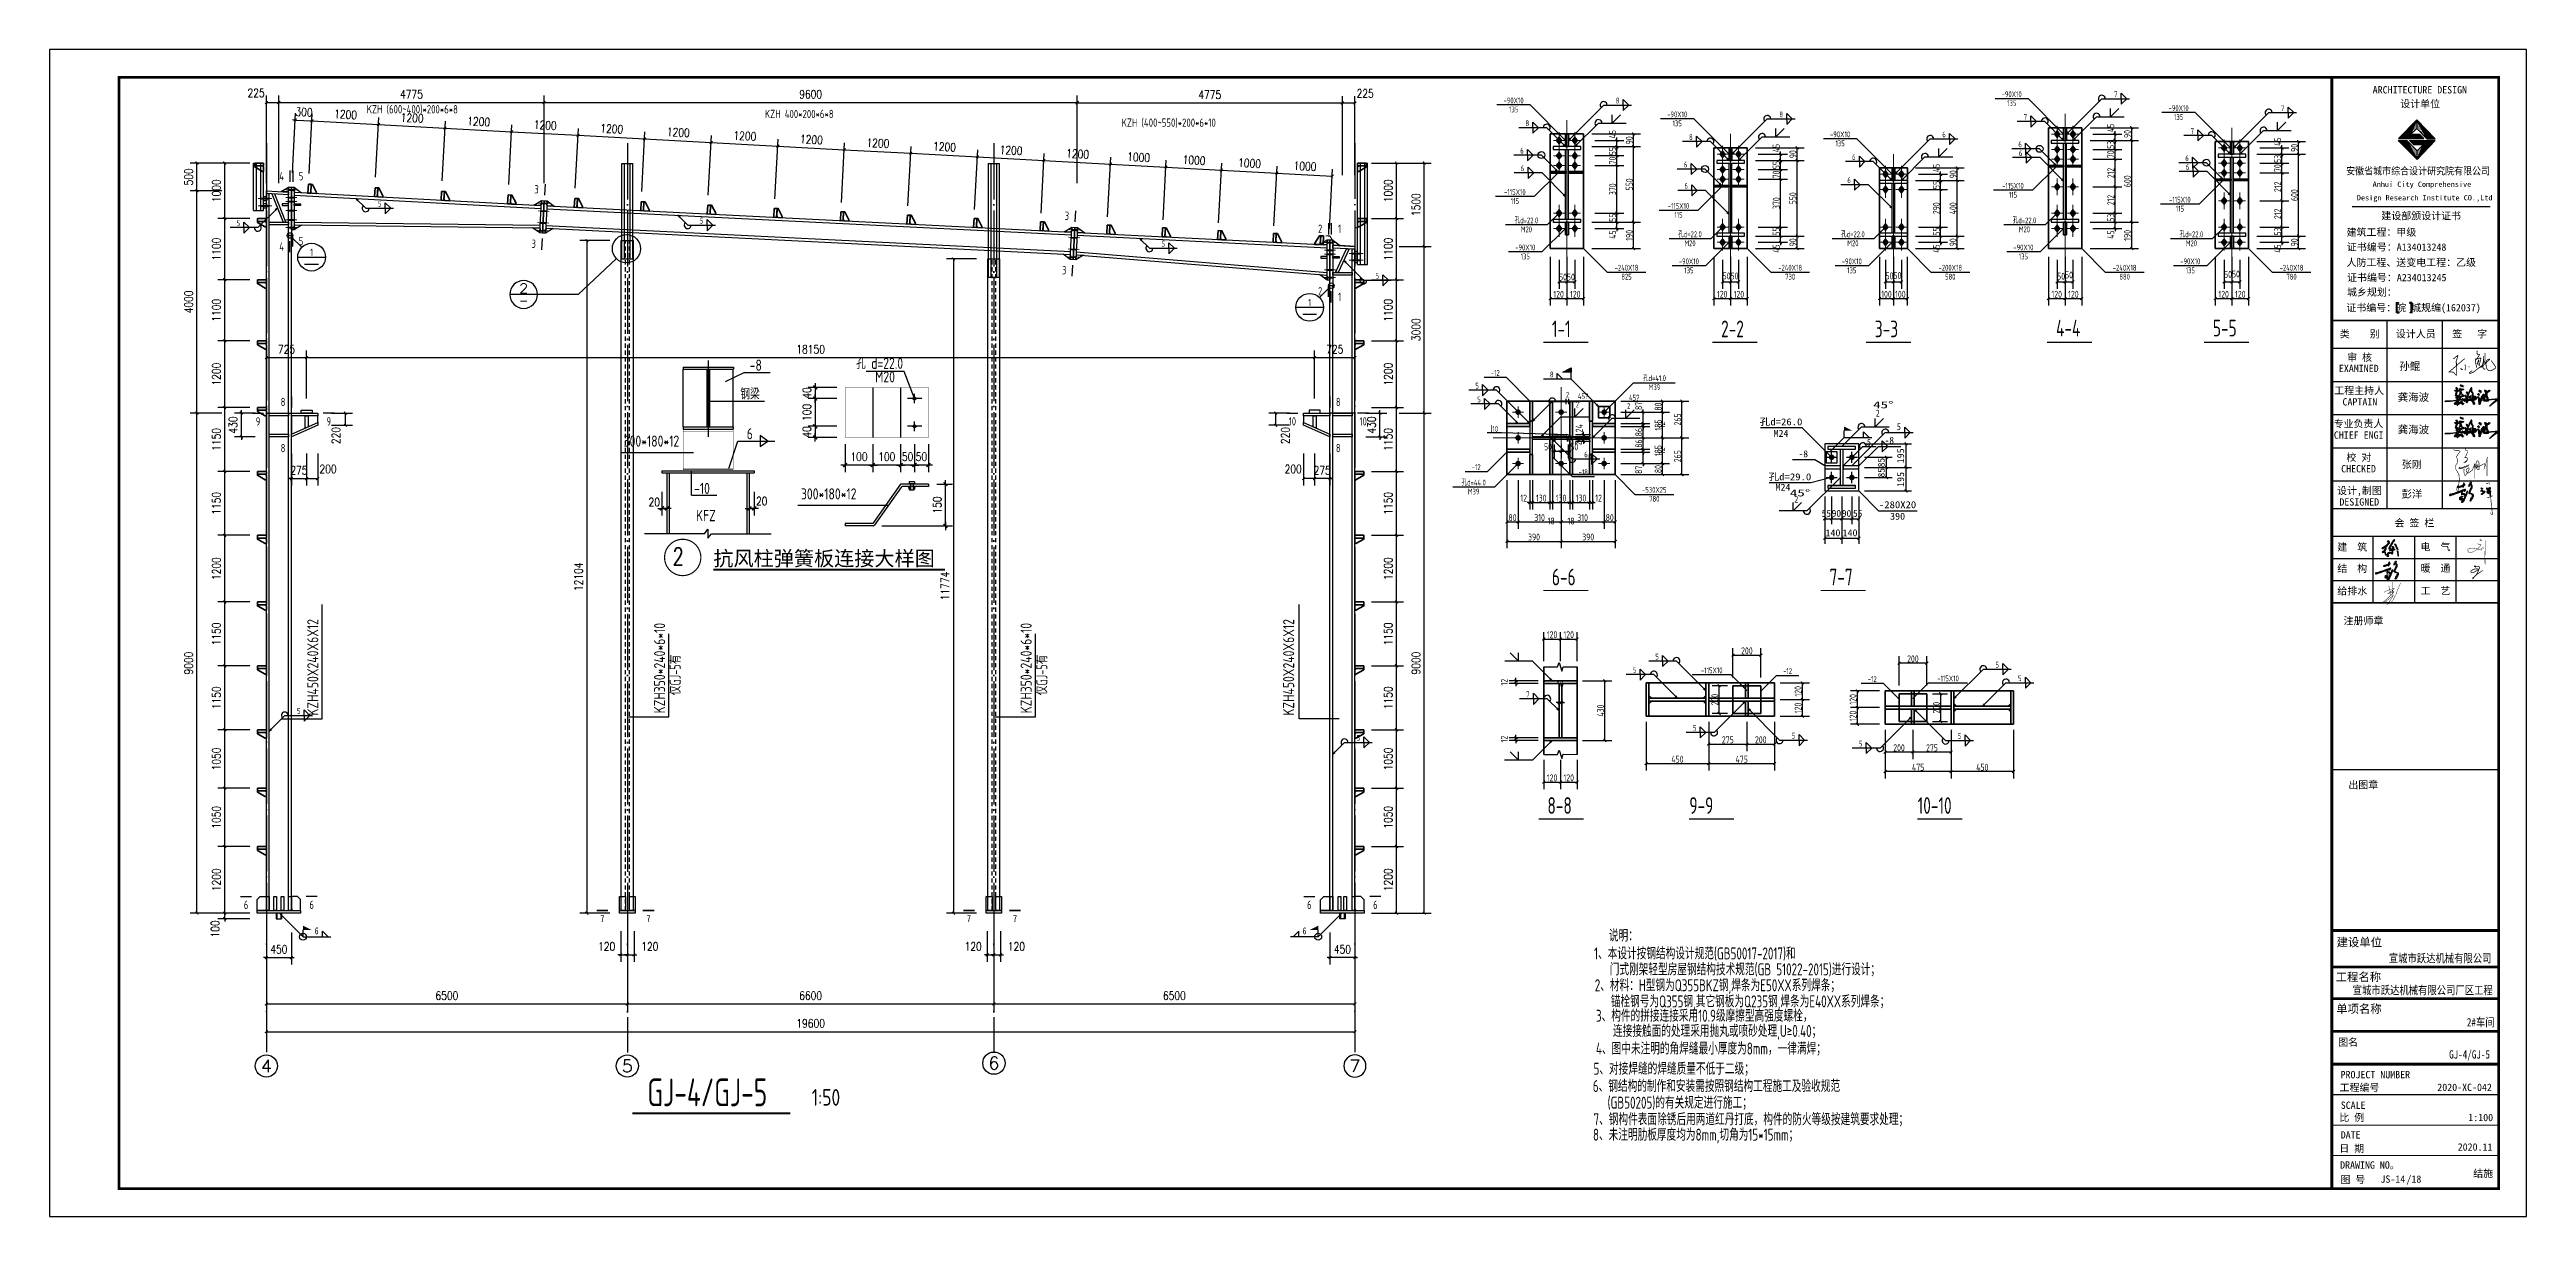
# Model space of a CAD drawing. Extents: x 69728788 to 150163257, y 20675998 to 43663798.
# Drawn here: x 75043831 to 75133031, y 20864088 to 20906088 of the extents above; entities that cross this region are included whole.
import ezdxf
from ezdxf.enums import TextEntityAlignment as Align

# ---------------------------------------------------------------- set-up
doc = ezdxf.new("R2010")
doc.units = 0
doc.header["$LTSCALE"] = 1000
doc.header["$MEASUREMENT"] = 0
for name, pattern in [('4', [5, 1.5, -1, 1.5, -1]), ('6', [8.75, 5, -1.25, 1.25, -1.25]), ('DOTE', [2.42, 2, -0.2, 0.02, -0.2]), ('线型2', [5, 3, -2]), ('线型4', [2.5, 1.5, -1]), ('线型6', [8.75, 5, -1.25, 1.25, -1.25])]:
    doc.linetypes.add(name, pattern=pattern)
doc.layers.get('0').update_dxf_attribs({"linetype": 'CONTINUOUS'})
doc.layers.get('DEFPOINTS').update_dxf_attribs({"linetype": 'CONTINUOUS'})
for name, color, linetype in [('10', 7, 'CONTINUOUS'), ('1000', 2, 'CONTINUOUS'), ('116', 1, 'CONTINUOUS'), ('14', 2, 'CONTINUOUS'), ('AXIS', 3, 'CONTINUOUS'), ('AXIS_TEXT', 7, 'CONTINUOUS'), ('DIM_SYMB', 3, 'CONTINUOUS'), ('DOTE', 251, 'DOTE'), ('PUB_DIM', 3, 'CONTINUOUS'), ('PUB_TEXT', 7, 'CONTINUOUS'), ('PUB_TITLE', 4, 'CONTINUOUS'), ('S1', 2, 'CONTINUOUS'), ('TEXT', 7, 'CONTINUOUS'), ('图框', 253, 'CONTINUOUS'), ('墙线__粗线', 7, 'CONTINUOUS'), ('字符串标注', 253, 'CONTINUOUS'), ('尺寸标注', 253, 'CONTINUOUS'), ('柱子', 3, 'CONTINUOUS'), ('水平支撑', 4, 'CONTINUOUS'), ('焊缝标注', 253, 'CONTINUOUS'), ('签名', 7, 'CONTINUOUS'), ('索引符号标注', 253, 'CONTINUOUS'), ('线线', 150, 'CONTINUOUS'), ('螺栓孔标注', 253, 'CONTINUOUS'), ('钢板标注', 253, 'CONTINUOUS'), ('门窗', 3, '4')]:
    doc.layers.add(name, color=color, linetype=linetype)
for name, color, linetype, lineweight in [('114', 2, 'CONTINUOUS', 18), ('12', 2, 'CONTINUOUS', 35), ('20', 2, 'CONTINUOUS', 35), ('修改', 7, 'CONTINUOUS', 20), ('层10', 7, 'CONTINUOUS', 35), ('编号标注', 9, 'CONTINUOUS', 18)]:
    doc.layers.add(name, color=color, linetype=linetype, lineweight=lineweight)
doc.styles.add('-黑体', font='simhei.ttf')
doc.styles.add('_HZDX', font='atssdeng.shx', dxfattribs={"width": 0.8, "bigfont": 'atssdchn.shx'})
doc.styles.add('COMP', font='complex', dxfattribs={"bigfont": 'hztxt'})
doc.styles.add('COMPLEX', font='COMPLEX')
doc.styles.add('DIM_FONT', font='SIMPLEX.shx', dxfattribs={"width": 0.8})
doc.styles.add('HZS', font='atssdeng.shx', dxfattribs={"width": 0.7, "bigfont": 'atssdchn.shx'})
doc.styles.add('PC_TEXTSTYLE', font='romans.shx', dxfattribs={"width": 0.8, "bigfont": 'hzfs.shx'})
doc.styles.add('PkpmHz', font='Pkpmeng', dxfattribs={"width": 0.7, "bigfont": 'hztxt'})
doc.styles.add('STYLE-黑体', font='simhei.ttf')
doc.styles.add('TSSD_Rein', font='atssdeng.shx', dxfattribs={"width": 0.7, "bigfont": 'atssdchn.shx'})
doc.styles.add('宋体', font='', dxfattribs={"width": 0.8})
doc.styles.add('黑体', font='simhei.ttf', dxfattribs={"width": 0.6, "height": 4.3})
doc.styles.get('宋体').set_extended_font_data('SimSun')
doc.dimstyles.new('AXIS', dxfattribs={"dimtxt": 300, "dimasz": 1, "dimexe": 250, "dimexo": 300, "dimgap": 150, "dimtad": 1, "dimdec": 0, "dimzin": 0, "dimdsep": 46, "dimtxsty": 'DIM_FONT', "dimsah": 1, "dimcen": 0, "dimclrt": 7, "dimadec": 0, "dimazin": 0, "dimtfac": 1, "dimtdec": 0, "dimtix": 1, "dimtmove": 2, "dimatfit": 3, "dimfxl": 1, "dimtolj": 1, "dimtzin": 0, "dimarcsym": 0})
doc.dimstyles.new('AXIS$0', dxfattribs={"dimtxt": 300, "dimasz": 1, "dimexe": 250, "dimexo": 300, "dimgap": 150, "dimtad": 1, "dimdec": 0, "dimzin": 0, "dimdsep": 46, "dimtxsty": 'DIM_FONT', "dimblk": '_DIMX', "dimblk1": '_DIMX', "dimblk2": '_DIMX', "dimsah": 1, "dimcen": 0.09, "dimclrt": 7, "dimadec": 0, "dimazin": 0, "dimtfac": 1, "dimtdec": 0, "dimtix": 1, "dimtmove": 2, "dimatfit": 3, "dimldrblk": '_DIMX', "dimfxl": 1, "dimtolj": 1, "dimtzin": 0, "dimarcsym": 0})
doc.dimstyles.new('DIMN$0', dxfattribs={"dimtxt": 300, "dimasz": 1, "dimexe": 250, "dimexo": 300, "dimgap": 150, "dimtad": 1, "dimdec": 0, "dimdsep": 46, "dimtxsty": 'DIM_FONT', "dimblk": '_DIMX', "dimcen": 2.5, "dimclrt": 7, "dimadec": 0, "dimazin": 0, "dimtfac": 1, "dimtdec": 0, "dimtix": 1, "dimtmove": 2, "dimatfit": 3, "dimldrblk": '_DIMX', "dimfxl": 1, "dimtolj": 1, "dimtzin": 0, "dimarcsym": 0})
doc.dimstyles.new('Pkpm_1.00', dxfattribs={"dimtxt": 250, "dimasz": 100, "dimexe": 250, "dimexo": 0.0625, "dimgap": 30, "dimtad": 1, "dimdec": 0, "dimrnd": 5, "dimzin": 0, "dimdsep": 46, "dimtxsty": 'PkpmHz', "dimblk1": 'ARCHTICK', "dimblk2": 'ARCHTICK', "dimsah": 1, "dimcen": 0.09, "dimadec": 0, "dimazin": 0, "dimtfac": 1, "dimtdec": 0, "dimtmove": 2, "dimatfit": 1, "dimfxl": 1, "dimtolj": 1, "dimtzin": 0, "dimarcsym": 0})

msp = doc.modelspace()

# ---------------------------------------------------------------- texts
at = {"insert": (75128157.4, 20873230.6), "char_height": 1.667, "width": 29.39, "attachment_point": 1}
msp.add_mtext('宣城嘉怡纸箱包装有限公司', dxfattribs=at)
at = {"layer": '10', "style": 'PkpmHz', "width": 0.77}
for s, p in [('4', (75052189.1, 20901531.8, 548.9)), ('5', (75052889.1, 20901531.8, 548.9)), ('2', (75089589.1, 20899636.6, 548.9)), ('1', (75090289.1, 20899636.6, 548.9)), ('4', (75052189.1, 20898994, 548.9)), ('5', (75052889.1, 20899194, 548.9)), ('2', (75089589.1, 20897388.2, 548.9)), ('1', (75090289.1, 20897188.2, 548.9)), ('8', (75052239.1, 20893404, 548.9)), ('8', (75090239.1, 20893404, 548.9)), ('9', (75051339.1, 20892704, 548.9)), ('9', (75053889.1, 20892704, 548.9)), ('10', (75088589.1, 20892704, 548.9)), ('10', (75091139.1, 20892704, 548.9)), ('8', (75052239.1, 20891744, 548.9)), ('8', (75090239.1, 20891744, 548.9)), ('6', (75050909.1, 20875304, 548.9)), ('6', (75053269.1, 20875304, 548.9)), ('6', (75089199.1, 20875304, 548.9)), ('6', (75091579.1, 20875304, 548.9))]:
    msp.add_text(s, height=300, dxfattribs=at).set_placement(p, align=Align.MIDDLE_CENTER)
for rotation, p in [(-2.976746, (75061369.6, 20901059, 548.9)), (-2.862457, (75080468.6, 20900103.2, 548.9)), (-2.976746, (75061267.6, 20899097.5, 548.9)), (-2.862457, (75080370.7, 20898145.7, 548.9))]:
    msp.add_text('3', height=300, rotation=rotation, dxfattribs=at).set_placement(p, align=Align.MIDDLE_CENTER)
at = {"layer": '10', "style": 'TSSD_Rein', "width": 0.7}
for s, p in [('1-1', (75097934.2, 20895733.1)), ('2-2', (75104027.2, 20895733.1)), ('3-3', (75109564.2, 20895733.1)), ('4-4', (75116089, 20895761.8)), ('5-5', (75121738.1, 20895761.8)), ('6-6', (75097934.2, 20886803.3)), ('7-7', (75107931.8, 20886803.3)), ('8-8', (75097773.5, 20878578.1)), ('9-9', (75102883.9, 20878578.1)), ('10-10', (75111106.7, 20878578.1))]:
    msp.add_text(s, height=600, dxfattribs=at).set_placement(p)
at = {"layer": 'AXIS', "linetype": 'ByBlock', "style": 'TSSD_Rein', "width": 0.8}
for s, p in [('KZH (600~400)*200*6*8', (75055254.8, 20903789.3)), ('KZH 400*200*6*8', (75069592.3, 20903618.8))]:
    msp.add_text(s, height=300, dxfattribs=at).set_placement(p)
for s, height, rotation, p in [('KZH (400~550)*200*6*10', 300, 0.00003, (75082442.4, 20903306.7)), ('KZH450X240X6X12', 400, 90, (75053510.7, 20882114.7, 302)), ('KZH350*240*6*10', 400, 90, (75066000.1, 20882195.8, 302)), ('KZH350*240*6*10', 400, 90, (75079200.1, 20882195.8, 302)), ('KZH450X240X6X12', 400, 90, (75088653.6, 20882114.7, 302))]:
    msp.add_text(s, height=height, rotation=rotation, dxfattribs=at).set_placement(p)
at = {"layer": 'PUB_TEXT', "style": '_HZDX', "width": 0.7}
for p in [(75066564, 20882847.1, 368), (75079764, 20882847.1, 368)]:
    msp.add_text('仅GJ-5有', height=400, rotation=90, dxfattribs=at).set_placement(p)
at = {"layer": 'PUB_TEXT', "style": '_HZDX'}
for s, height, width, p in [('GJ-4/GJ-5', 1000, 0.7, (75065358.1, 20868053.9)), ('1:50', 600, 0.8, (75071278.2, 20868073.8))]:
    msp.add_text(s, height=height, dxfattribs=dict(at, width=width)).set_placement(p)
at = {"layer": 'S1', "style": 'HZS', "width": 0.7}
for s, p in [('1、本设计按钢结构设计规范(GB50017-2017)和', (75099452.6, 20873338.3)), ('说明：', (75099987.2, 20873980.3)), ('门式刚架轻型房屋钢结构技术规范(GB 51022-2015)进行设计；', (75100015.7, 20872765.2)), ('2、材料：H型钢为Q355BKZ钢,焊条为E50XX系列焊条；', (75099478.4, 20872191.5)), ('锚栓钢号为Q355钢,其它钢板为Q235钢,焊条为E40XX系列焊条；', (75100056.5, 20871612.2)), ('3、构件的拼接连接采用10.9级摩擦型高强度螺栓，', (75099521.8, 20871096.4)), ('  连接接触面的处理采用抛丸或喷砂处理,U≥0.40；', (75099767.9, 20870547.4)), ('4、图中未注明的角焊缝最小厚度为8mm，一律满焊；', (75099519.8, 20869915)), ('5、对接焊缝的焊缝质量不低于二级；', (75099433.4, 20869187.9)), ('6、钢结构的制作和安装需按照钢结构工程施工及验收规范', (75099408.9, 20868564.9)), ('  (GB50205)的有关规定进行施工；', (75099572.4, 20867966.5)), ('7、钢构件表面除锈后用两道红丹打底，构件的防火等级按建筑要求处理；', (75099433.9, 20867369.8)), ('8、未注明肋板厚度均为8mm,切角为15*15mm；', (75099412.2, 20866814.3))]:
    msp.add_text(s, height=432, dxfattribs=at).set_placement(p)
at = {"layer": 'TEXT', "color": 3, "style": '-黑体', "width": 0.8}
for s, p in [('宣城市跃达机械有限公司', (75128073, 20873228.4)), ('宣城市跃达机械有限公司厂区工程', (75126773.6, 20872081.3)), ('2#车间', (75130884.7, 20870925.5)), ('GJ-4/GJ-5', (75130245.4, 20869769.4))]:
    msp.add_text(s, height=300.15, dxfattribs=at).set_placement(p)
at = {"layer": '图框', "color": 4}
for s, height, style, p in [('ARCHITECTURE DESIGN', 262.944, '黑体', (75127493, 20904508)), ('设计单位', 262.94, '黑体', (75128484.3, 20904004.4)), ('Anhui City Comprehensive ', 189.24, '黑体', (75127490.3, 20901146.2)), (' Design Research Institute CO.,Ltd', 189.24, '黑体', (75126773, 20900659.2)), (' 建筑工程：甲级', 262.94, '黑体', (75126374.2, 20899383.8)), ('建设部颁设计证书', 262.94, '黑体', (75127805.5, 20899973.1)), ('证书编号：A134013248', 262.944, '黑体', (75126564.4, 20898848)), ('人防工程、送变电工程：乙级', 262.944, '黑体', (75126550.6, 20898294.3)), ('证书编号：A234013245', 262.944, '黑体', (75126569.2, 20897750.1)), ('证书编号：皖 城规编(162037)', 262.944, '黑体', (75126546.2, 20896664.7)), ('城乡规划：', 262.94, '黑体', (75126567.3, 20897224.8)), ('孙鲲', 276.09, 'STYLE-黑体', (75128452.1, 20894551.6)), ('龚海波', 276.09, 'STYLE-黑体', (75128393, 20893435.7)), ('龚海波', 276.09, 'STYLE-黑体', (75128393, 20892270.4)), ('张刚', 262.94, 'STYLE-黑体', (75128542.2, 20891027)), ('彭洋', 276.09, 'STYLE-黑体', (75128528.7, 20889950.5)), ('注册师章', 262.94, '黑体', (75126443.1, 20885396.5)), ('出图章', 262.94, '黑体', (75126616.4, 20879489.7)), ('建设单位', 300, '黑体', (75126192.9, 20873806.3)), ('工程名称', 300, '黑体', (75126159.7, 20872554.8)), ('单项名称', 300, '黑体', (75126179.7, 20871408.9)), ('图名', 262.94, '黑体', (75126248.9, 20870226.8)), ('工程编号', 262.94, '黑体', (75126300.4, 20868595.5)), ('2020-XC-042', 262.944, '宋体', (75129818.7, 20868604.6)), ('比 例', 262.94, '黑体', (75126291.5, 20867517)), ('SCALE', 262.94, '黑体', (75126342.3, 20867960)), ('1:100', 262.94, '宋体', (75130935.2, 20867518.1)), ('日 期', 262.94, '黑体', (75126291.5, 20866404.2)), ('DATE', 262.94, '黑体', (75126340.9, 20866891.4)), ('2020.11', 262.94, '宋体', (75130554.6, 20866456.6)), ('DRAWING NO。', 262.944, '黑体', (75126320.2, 20865806.7)), ('图 号', 262.94, '黑体', (75126328.9, 20865281.6))]:
    msp.add_text(s, height=height, dxfattribs=dict(at, style=style)).set_placement(p)
at = {"layer": '图框', "color": 4, "style": '黑体', "width": 0.88}
msp.add_text('安徽省城市综合设计研究院有限公司', height=262.944, dxfattribs=at).set_placement((75126536.2, 20901588.1))
at = {"layer": '图框', "color": 0}
for s, height, style, p in [('类    别 ', 262.94, 'STYLE-黑体', (75126308.5, 20895721.1)), ('设计人员', 262.94, 'STYLE-黑体', (75128327.1, 20895721.1)), ('签   字', 262.94, 'STYLE-黑体', (75130356.2, 20895721.1)), ('审 核', 262.94, 'STYLE-黑体', (75126571.3, 20894876.3)), ('EXAMINED ', 262.94, 'STYLE-黑体', (75126275.6, 20894481.5)), ('工程主持人', 262.94, 'STYLE-黑体', (75126108.6, 20893685.1)), ('CAPTAIN', 262.94, 'STYLE-黑体', (75126406.1, 20893276.7)), ('专业负责人', 262.94, 'STYLE-黑体', (75126086.3, 20892489.9)), ('CHIEF ENGI', 262.94, 'STYLE-黑体', (75126094, 20892081.5)), ('校 对', 262.94, 'STYLE-黑体', (75126548.9, 20891277.3)), ('CHECKED  ', 262.94, 'STYLE-黑体', (75126357.1, 20890868.9)), ('设计,制图', 262.94, 'STYLE-黑体', (75126208.7, 20890082.1)), ('DESIGNED ', 262.94, 'STYLE-黑体', (75126294.7, 20889673.7)), ('会 签 栏', 262.94, 'STYLE-黑体', (75128280.1, 20888918.4)), ('建  筑', 262.94, 'STYLE-黑体', (75126219.3, 20888049.4)), ('电  气', 262.94, 'STYLE-黑体', (75129216.4, 20888058.1)), ('结  构', 262.94, 'STYLE-黑体', (75126219.3, 20887280)), ('暖  通', 262.94, 'STYLE-黑体', (75129216.4, 20887288.7)), ('给排水', 262.94, 'STYLE-黑体', (75126219.3, 20886467.2)), ('工  艺', 262.94, 'STYLE-黑体', (75129216.4, 20886475.9)), ('PROJECT NUMBER', 262.944, '黑体', (75126335.9, 20869060.3))]:
    msp.add_text(s, height=height, dxfattribs=dict(at, style=style)).set_placement(p)
at = {"layer": '图框', "color": 3, "style": '宋体'}
for s, p in [('结施', (75131112.5, 20865504.1)), ('JS-14', (75127771.1, 20865300)), ('/18', (75128708.8, 20865300))]:
    msp.add_text(s, height=262.94, dxfattribs=at).set_placement(p)
at = {"layer": '字符串标注', "style": 'PkpmHz', "width": 0.71}
msp.add_text('[10', height=210, dxfattribs=at).set_placement((75095861.5, 20892331.9), align=Align.CENTER)
at = {"layer": '尺寸标注', "style": '宋体'}
for s, width, p, p2 in [('45°', 1.040628, (75109500.5, 20893176.1), (75110240.5, 20893176.1)), ('孔d=26.0', 1.082814, (75105415.3, 20892562.8), (75106955.3, 20892562.8)), ('2', 0.787514, (75109600.5, 20892876.1), (75109740.5, 20892876.1)), ('5', 0.787479, (75110360.7, 20892390.8), (75110500.7, 20892390.8)), ('M24', 1.012505, (75105915.3, 20892147.8), (75106455.3, 20892147.8)), ('-8', 0.956257, (75106819.7, 20891410.9), (75107159.7, 20891410.9)), ('5', 0.787514, (75109283.1, 20891830.7), (75109423.1, 20891830.7)), ('孔d=29.0', 1.08281, (75105733.9, 20890583.9), (75107273.9, 20890583.9)), ('M24', 1.012493, (75105985.8, 20890210.5), (75106525.8, 20890210.5)), ('45°', 1.040628, (75106503.1, 20890003.7), (75107243.1, 20890003.7)), ('2', 0.787514, (75106667.5, 20889781.3), (75106807.5, 20889781.3))]:
    msp.add_text(s, height=250, dxfattribs=dict(at, width=width)).set_placement(p, p2, align=Align.FIT)
at = {"layer": '尺寸标注', "linetype": 'Continuous', "style": '宋体'}
for s, width, p, p2 in [('-8', 0.95624, (75109915.5, 20891896.1), (75110255.5, 20891896.1)), ('-280X20', 1.076788, (75109713.2, 20889580.2), (75111053.2, 20889580.2)), ('55', 0.956257, (75107646.4, 20889269.2), (75107986.4, 20889269.2)), ('90', 0.956257, (75108010.6, 20889269.2), (75108350.6, 20889269.2)), ('90', 0.95624, (75108375.6, 20889269.2), (75108715.6, 20889269.2)), ('55', 0.956257, (75108775.3, 20889269.2), (75109115.3, 20889269.2)), ('390', 1.012493, (75110113.2, 20889165.2), (75110653.2, 20889165.2)), ('140', 1.012505, (75107785.6, 20888569.2), (75108325.6, 20888569.2)), ('140', 1.012493, (75108400.6, 20888569.2), (75108940.6, 20888569.2))]:
    msp.add_text(s, height=250, dxfattribs=dict(at, width=width)).set_placement(p, p2, align=Align.FIT)
for s, width, p, p2 in [('195', 1.0125, (75110618.1, 20891194.2), (75110618.1, 20891734.2)), ('85', 0.95625, (75109918.1, 20891051.7), (75109918.1, 20891391.7)), ('85', 0.95625, (75109918.1, 20890686.7), (75109918.1, 20891026.7)), ('195', 1.0125, (75110618.1, 20890344.2), (75110618.1, 20890884.2))]:
    msp.add_text(s, height=250, rotation=90, dxfattribs=dict(at, width=width)).set_placement(p, p2, align=Align.FIT)
at = {"layer": '层10', "style": '宋体', "width": 0.771429}
for p in [(75063740, 20874808.1, -400), (75065401, 20874808.1, -400), (75076940, 20874808.1, -400), (75078601, 20874808.1, -400)]:
    msp.add_text('7', height=245, dxfattribs=at).set_placement(p, align=Align.MIDDLE_CENTER)
at = {"layer": '焊缝标注', "style": 'PkpmHz', "width": 0.71}
for s, p in [('8', (75100299.3, 20904147.4)), ('7', (75118236.8, 20904374.4)), ('7', (75124248.3, 20903874.4)), ('8', (75097048, 20903329.8)), ('8', (75106191.2, 20903647.4)), ('6', (75112057.5, 20902928.9)), ('7', (75114985.5, 20903556.7)), ('7', (75120997, 20903056.7)), ('6', (75096857.7, 20902344.8)), ('8', (75102939.9, 20902829.8)), ('6', (75108806.2, 20902111.2)), ('6', (75114795.3, 20902571.8)), ('6', (75114816, 20902253.9)), ('6', (75120806.7, 20902071.8)), ('6', (75096878.5, 20901709)), ('6', (75102749.6, 20901844.8)), ('6', (75108636.7, 20901281.2)), ('6', (75120827.5, 20901753.9)), ('5', (75055715.4, 20900431.8, 548.9)), ('6', (75102770.3, 20901074.7)), ('5', (75050630.5, 20899734.4, 548.9)), ('5', (75050630.5, 20899734.4, 548.9)), ('5', (75067311.5, 20899824.9, 548.9)), ('5', (75083937.9, 20898993.6, 548.9)), ('5', (75091644.3, 20897838.7, 548.9)), ('5', (75091644.3, 20897838.7, 548.9)), ('8', (75097927.5, 20894284.7)), ('5', (75095240.6, 20893884.6)), ('5', (75095310, 20893389)), ('2', (75098498.7, 20893555.4)), ('2', (75098856.2, 20893205.4)), ('45\x8a', (75099056.2, 20893505.4)), ('2', (75100698.7, 20893155.4)), ('45\x8a', (75100898.7, 20893455.4)), ('6', (75099163.1, 20891409.5)), ('5', (75100908.1, 20883646.2)), ('5', (75101721.2, 20884133.6)), ('5', (75113971.5, 20883843.1)), ('5', (75114784.3, 20883356)), ('7', (75097066.4, 20882776.4)), ('5', (75052805, 20882174.7, 548.9)), ('5', (75103072, 20881567.6)), ('5', (75090963.5, 20881205.8, 548.9)), ('5', (75106633.8, 20881287.2)), ('5', (75109051.8, 20881003.7)), ('5', (75112613.6, 20881273.3))]:
    msp.add_text(s, height=210, dxfattribs=at).set_placement(p, align=Align.CENTER)
at = {"layer": '焊缝标注', "width": 1.119995}
for p, p2 in [((75053380.3, 20874243.2, 548.9), (75053520.3, 20874243.2, 548.9)), ((75088957.9, 20874243.2, 548.9), (75089097.9, 20874243.2, 548.9))]:
    msp.add_text('6', height=250, dxfattribs=at).set_placement(p, p2, align=Align.FIT)
at = {"layer": '索引符号标注', "style": 'PkpmHz', "width": 0.69}
for p in [(75053266.9, 20898660.1, 548.9), (75089211.3, 20896854.3, 548.9)]:
    msp.add_text('1', height=260, dxfattribs=at).set_placement(p, align=Align.CENTER)
at = {"layer": '螺栓孔标注', "style": 'PkpmHz', "width": 0.71}
for s, p in [('孔d=22.0', (75097015.9, 20899833.2)), ('孔d=22.0', (75114953.4, 20899833.2)), ('孔d=22.0', (75102907.8, 20899333.2)), ('孔d=22.0', (75108774.1, 20899333.2)), ('孔d=22.0', (75120964.9, 20899333.2)), ('孔d=41.0', (75101627.4, 20894153.8)), ('孔d=44.0', (75095116.1, 20890396.7))]:
    msp.add_text(s, height=210, dxfattribs=at).set_placement(p, align=Align.CENTER)
for s, p in [('M20', (75097015.9, 20899720)), ('M20', (75114953.4, 20899720)), ('M20', (75102907.8, 20899220)), ('M20', (75108774.1, 20899220)), ('M20', (75120964.9, 20899220)), ('M39', (75101627.4, 20894040.6)), ('M39', (75095116.1, 20890283.5))]:
    msp.add_text(s, height=210, dxfattribs=at).set_placement(p, align=Align.TOP_CENTER)
at = {"layer": '钢板标注', "style": 'PkpmHz', "width": 0.71}
for s, p in [('-90X10', (75096554.7, 20904149.5)), ('-90X10', (75114492.3, 20904376.4)), ('-90X10', (75120503.7, 20903876.4)), ('-90X10', (75102446.6, 20903649.5)), ('-90X10', (75108313, 20902930.9)), ('-115X10', (75096600.7, 20900853.3)), ('-115X10', (75102492.6, 20900353.3)), ('-115X10', (75114538.3, 20901080.3)), ('-115X10', (75120549.8, 20900580.3)), ('-90X10', (75096975.7, 20898859.8)), ('-90X10', (75114913.3, 20898859.8)), ('-240X18', (75100622.1, 20898130.7)), ('-90X10', (75102867.6, 20898359.8)), ('-240X18', (75106514, 20898130.7)), ('-90X10', (75108734, 20898359.8)), ('-200X18', (75112280.4, 20898130.7)), ('-240X18', (75118559.7, 20898130.7)), ('-90X10', (75120924.8, 20898359.8)), ('-240X18', (75124571.2, 20898130.7)), ('-12', (75095893.8, 20894343.1)), ('-12', (75095207.8, 20890950.4)), ('-18', (75099063.1, 20890772)), ('-530X25', (75101621.4, 20890134.5)), ('-115X10', (75103690.6, 20883638.1)), ('-12', (75106421.5, 20883612.2)), ('-12', (75109470.4, 20883324.2)), ('-115X10', (75112201.3, 20883348.3))]:
    msp.add_text(s, height=210, dxfattribs=at).set_placement(p, align=Align.CENTER)
for s, p in [('135', (75096554.7, 20904036.2)), ('135', (75114492.3, 20904263.2)), ('135', (75102446.6, 20903536.2)), ('135', (75120503.7, 20903763.2)), ('135', (75108313, 20902817.7)), ('115', (75096600.7, 20900740.1)), ('115', (75114538.3, 20900967)), ('115', (75120549.8, 20900467)), ('115', (75102492.6, 20900240.1)), ('135', (75096975.7, 20898746.6)), ('135', (75114913.3, 20898746.6)), ('825', (75100622.1, 20898017.5)), ('135', (75102867.6, 20898246.6)), ('730', (75106514, 20898017.5)), ('135', (75108734, 20898246.6)), ('580', (75112280.4, 20898017.5)), ('880', (75118559.7, 20898017.5)), ('135', (75120924.8, 20898246.6)), ('780', (75124571.2, 20898017.5)), ('780', (75101621.4, 20890021.3))]:
    msp.add_text(s, height=210, dxfattribs=at).set_placement(p, align=Align.TOP_CENTER)

# ---------------------------------------------------------------- blocks, each defined once
blk = doc.blocks.new('新块HGJHJFKJFJKFHK')
h = blk.add_hatch(color=256)
h.paths.add_polyline_path([(352610, 136817), (352657, 136833), (352738, 136863), (352779, 136881), (352829, 136894), (352858, 136909), (352893, 136921), (352914, 136929), (352952, 136942), (352970, 136950), (352980, 136952), (352982, 136941), (352977, 136930), (352987, 136927), (352992, 136929), (353008, 136940), (353017, 136952), (353026, 136969), (353018, 136984), (353000, 136981), (352957, 136966), (352879, 136940), (352783, 136904), (352723, 136881), (352635, 136849), (352584, 136830), (352577, 136832), (352552, 136818), (352535, 136814), (352531, 136811), (352511, 136811), (352509, 136820), (352505, 136826), (352495, 136823), (352489, 136817), (352472, 136804), (352469, 136795), (352472, 136784), (352481, 136778), (352505, 136778), (352568, 136799)])
h.paths.add_polyline_path([(352954, 137112), (352963, 137116), (352975, 137119), (352983, 137125), (352990, 137129), (352992, 137135), (352997, 137141), (352998, 137153), (352991, 137163), (352983, 137160), (352976, 137152), (352969, 137147), (352965, 137156), (352968, 137161), (352972, 137168), (352977, 137177), (352980, 137185), (352980, 137192), (352978, 137198), (352966, 137199), (352958, 137198), (352955, 137194), (352953, 137187), (352950, 137180), (352949, 137169), (352947, 137160), (352944, 137146), (352942, 137136), (352936, 137128), (352928, 137125), (352915, 137117), (352886, 137104), (352861, 137095), (352845, 137088), (352829, 137081), (352803, 137076), (352774, 137074), (352762, 137069), (352764, 137057), (352782, 137055), (352819, 137061), (352848, 137071), (352877, 137079), (352895, 137089), (352913, 137096), (352922, 137100), (352926, 137096), (352925, 137087), (352927, 137075), (352932, 137067), (352938, 137065), (352946, 137069), (352949, 137076), (352949, 137090), (352950, 137103)])
h.paths.add_polyline_path([(352904, 136836), (352903, 136849), (352903, 136866), (352910, 136877), (352923, 136890), (352921, 136900), (352905, 136902), (352894, 136893), (352887, 136874), (352882, 136857), (352884, 136832), (352882, 136819), (352880, 136808), (352887, 136803), (352897, 136803), (352909, 136812), (352917, 136822), (352933, 136826), (352954, 136826), (352962, 136824), (352971, 136819), (352975, 136807), (352972, 136794), (352975, 136782), (352982, 136781), (352990, 136786), (352994, 136808), (352989, 136831), (352974, 136840), (352948, 136839), (352917, 136838)], flags=17)
h.paths.add_polyline_path([(352893, 136727), (352903, 136730), (352926, 136733), (352926, 136744), (352917, 136747), (352899, 136748), (352891, 136744), (352877, 136738), (352866, 136735), (352863, 136725), (352867, 136712), (352873, 136706), (352882, 136706), (352885, 136714)], flags=17)
h.paths.add_polyline_path([(352848, 136663), (352854, 136680), (352854, 136703), (352851, 136719), (352839, 136723), (352832, 136716), (352829, 136697), (352824, 136675), (352824, 136653), (352832, 136632), (352837, 136626), (352855, 136627), (352867, 136632), (352877, 136646), (352887, 136653), (352895, 136659), (352903, 136666), (352914, 136656), (352912, 136633), (352906, 136617), (352905, 136590), (352899, 136565), (352895, 136548), (352900, 136535), (352913, 136534), (352927, 136546), (352951, 136575), (352976, 136632), (353009, 136704), (353056, 136811), (353084, 136893), (353089, 136939), (353067, 136875), (353031, 136798), (353005, 136749), (352972, 136667), (352954, 136638), (352932, 136593), (352919, 136571), (352920, 136591), (352925, 136621), (352931, 136641), (352929, 136658), (352921, 136675), (352910, 136682), (352899, 136680), (352881, 136668), (352873, 136656), (352861, 136642), (352849, 136645)])
for points in [[(353177, 136861), (353168, 136876), (353173, 136895), (353183, 136922), (353196, 136956), (353214, 136981), (353241, 137043), (353245, 137067), (353245, 137087), (353244, 137109), (353236, 137130), (353217, 137147), (353214, 137158), (353212, 137180), (353210, 137196), (353212, 137209), (353217, 137234), (353210, 137236), (353197, 137234), (353182, 137204), (353168, 137188), (353157, 137165), (353149, 137131), (353140, 137108), (353140, 137096), (353147, 137088), (353149, 137098), (353159, 137125), (353166, 137143), (353176, 137162), (353182, 137165), (353189, 137160), (353203, 137136), (353211, 137123), (353226, 137111), (353229, 137086), (353223, 137071), (353217, 137024), (353186, 136972), (353167, 136933), (353145, 136892), (353149, 136856), (353154, 136847), (353165, 136833), (353213, 136824), (353242, 136823), (353256, 136813), (353262, 136797), (353259, 136758), (353251, 136734), (353243, 136718), (353231, 136702), (353210, 136661), (353205, 136629), (353182, 136610), (353185, 136595), (353192, 136585), (353199, 136585), (353207, 136600), (353225, 136637), (353242, 136664), (353264, 136699), (353278, 136722), (353285, 136759), (353285, 136794), (353268, 136825), (353253, 136834), (353224, 136842), (353208, 136844), (353187, 136854)], [(353885, 136782), (353882, 136832), (353878, 136869), (353882, 136898), (353880, 136901), (353857, 136893), (353860, 136870), (353858, 136840), (353861, 136809), (353862, 136799), (353868, 136787), (353874, 136765), (353881, 136761), (353885, 136768)]]:
    blk.add_hatch(color=256).paths.add_polyline_path(points)
h = blk.add_hatch(color=256)
h.paths.add_polyline_path([(353601, 137021), (353576, 137035), (353554, 137034), (353546, 137026), (353554, 137015), (353567, 137009), (353589, 137000), (353606, 137007)])
h.paths.add_polyline_path([(353606, 136945), (353583, 136948), (353559, 136948), (353547, 136939), (353548, 136930), (353561, 136928), (353580, 136932), (353593, 136931), (353608, 136923), (353621, 136920), (353626, 136917), (353631, 136927), (353628, 136938)])
h.paths.add_polyline_path([(353651, 136866), (353670, 136903), (353686, 136919), (353687, 136929), (353677, 136929), (353658, 136913), (353635, 136897), (353620, 136872), (353596, 136851), (353574, 136837), (353569, 136815), (353583, 136807), (353591, 136811), (353605, 136826), (353634, 136851)])
h.paths.add_polyline_path([(353812, 137194), (353822, 137201), (353842, 137201), (353846, 137193), (353846, 137177), (353842, 137155), (353844, 137150), (353851, 137161), (353867, 137182), (353867, 137194), (353865, 137208), (353851, 137214), (353828, 137214), (353818, 137214), (353797, 137209), (353788, 137205), (353763, 137200), (353754, 137199), (353736, 137202), (353732, 137198), (353731, 137174), (353739, 137171), (353756, 137173), (353775, 137177), (353792, 137186)])
h.paths.add_polyline_path([(353803, 136935), (353818, 136945), (353824, 136949), (353847, 136972), (353854, 136984), (353880, 137009), (353881, 137023), (353876, 137038), (353850, 137038), (353841, 137037), (353836, 137033), (353825, 137029), (353811, 137022), (353799, 137018), (353777, 137013), (353762, 137013), (353757, 137017), (353756, 137029), (353752, 137032), (353743, 137032), (353738, 137017), (353744, 137003), (353755, 136998), (353767, 136995), (353779, 136995), (353799, 136998), (353814, 137004), (353839, 137010), (353850, 137015), (353853, 137009), (353842, 136997), (353823, 136983), (353811, 136966), (353794, 136946), (353766, 136923), (353754, 136901), (353752, 136887), (353761, 136872), (353794, 136874), (353811, 136885), (353823, 136889), (353832, 136893), (353831, 136883), (353816, 136863), (353799, 136837), (353805, 136833), (353814, 136841), (353819, 136853), (353830, 136867), (353841, 136882), (353849, 136892), (353856, 136897), (353858, 136892), (353874, 136899), (353879, 136907), (353886, 136914), (353886, 136925), (353870, 136928), (353859, 136925), (353843, 136923), (353818, 136909), (353795, 136899), (353779, 136892), (353768, 136892), (353771, 136905), (353780, 136912), (353788, 136923)])
h = blk.add_hatch(color=256)
h.paths.add_polyline_path([(353870, 136894), (353874, 136898), (353874, 136899), (353858, 136892), (353860, 136886)])
h.paths.add_polyline_path([(353900, 136737), (353912, 136741), (353924, 136745), (353947, 136752), (353959, 136754), (353964, 136762), (353963, 136768), (353956, 136772), (353945, 136772), (353936, 136769), (353929, 136768), (353919, 136766), (353913, 136763), (353906, 136760), (353895, 136752), (353887, 136749), (353886, 136754), (353885, 136768), (353875, 136791), (353873, 136788), (353874, 136759), (353860, 136743), (353827, 136729), (353785, 136717), (353746, 136691), (353759, 136691), (353787, 136688), (353813, 136700), (353829, 136708), (353858, 136716), (353875, 136719), (353880, 136702), (353883, 136693), (353885, 136666), (353880, 136621), (353889, 136553), (353896, 136480), (353903, 136402), (353913, 136340), (353928, 136216), (353930, 136208), (353929, 136190), (353932, 136165), (353933, 136152), (353933, 136137), (353927, 136136), (353922, 136139), (353889, 136172), (353881, 136184), (353878, 136195), (353876, 136201), (353865, 136202), (353864, 136197), (353871, 136178), (353880, 136157), (353904, 136130), (353906, 136125), (353911, 136116), (353924, 136111), (353935, 136108), (353940, 136108), (353944, 136113), (353946, 136119), (353951, 136132), (353951, 136158), (353950, 136198), (353942, 136258), (353936, 136314), (353929, 136364), (353920, 136408), (353920, 136470), (353916, 136513), (353911, 136549), (353908, 136582), (353909, 136590), (353906, 136616), (353903, 136642), (353898, 136700), (353894, 136726), (353895, 136732)])
for points in [[(352577, 136832), (352552, 136818), (352535, 136814), (352531, 136811), (352511, 136811), (352509, 136820), (352505, 136826), (352495, 136823), (352489, 136817), (352472, 136804), (352469, 136795), (352472, 136784), (352481, 136778), (352505, 136778), (352568, 136799), (352610, 136817), (352657, 136833), (352738, 136863), (352779, 136881), (352829, 136894), (352858, 136909), (352893, 136921), (352914, 136929), (352952, 136942), (352970, 136950), (352980, 136952), (352982, 136941), (352977, 136930), (352987, 136927), (352992, 136929), (353008, 136940), (353017, 136952), (353026, 136969), (353018, 136984), (353000, 136981), (352957, 136966), (352879, 136940), (352783, 136904), (352723, 136881), (352635, 136849), (352584, 136830), (352577, 136832)], [(352829, 137081), (352803, 137076), (352774, 137074), (352762, 137069), (352764, 137057), (352782, 137055), (352819, 137061), (352848, 137071), (352877, 137079), (352895, 137089), (352913, 137096), (352922, 137100), (352922, 137100), (352926, 137096), (352925, 137087), (352927, 137075), (352932, 137067), (352938, 137065), (352946, 137069), (352949, 137076), (352949, 137090), (352950, 137103), (352954, 137112), (352963, 137116), (352975, 137119), (352983, 137125), (352990, 137129), (352992, 137135), (352997, 137141), (352998, 137153), (352991, 137163), (352983, 137160), (352976, 137152), (352969, 137147), (352969, 137147), (352969, 137147), (352965, 137156), (352968, 137161), (352972, 137168), (352977, 137177), (352980, 137185), (352980, 137192), (352978, 137198), (352966, 137199), (352958, 137198), (352955, 137194), (352953, 137187), (352950, 137180), (352949, 137169), (352947, 137160), (352944, 137146), (352942, 137136), (352936, 137128), (352928, 137125), (352915, 137117), (352886, 137104), (352861, 137095), (352845, 137088), (352829, 137081)], [(352824, 136653), (352824, 136675), (352829, 136697), (352832, 136716), (352839, 136723), (352851, 136719), (352854, 136703), (352854, 136680), (352848, 136663), (352849, 136645), (352861, 136642), (352873, 136656), (352881, 136668), (352899, 136680), (352910, 136682), (352921, 136675), (352929, 136658), (352931, 136641), (352925, 136621), (352920, 136591), (352919, 136571), (352932, 136593), (352954, 136638), (352972, 136667), (353005, 136749), (353031, 136798), (353067, 136875), (353089, 136939), (353084, 136893), (353056, 136811), (353009, 136704), (352976, 136632), (352951, 136575), (352927, 136546), (352913, 136534), (352900, 136535), (352895, 136548), (352899, 136565), (352905, 136590), (352906, 136617), (352912, 136633), (352912, 136633), (352914, 136656), (352903, 136666), (352895, 136659), (352887, 136653), (352877, 136646), (352867, 136632), (352855, 136627), (352837, 136626), (352832, 136632), (352824, 136653)], [(352903, 136849), (352903, 136866), (352910, 136877), (352923, 136890), (352921, 136900), (352905, 136902), (352894, 136893), (352887, 136874), (352882, 136857), (352884, 136832), (352882, 136819), (352880, 136808), (352887, 136803), (352897, 136803), (352909, 136812), (352917, 136822), (352933, 136826), (352954, 136826), (352962, 136824), (352971, 136819), (352975, 136807), (352972, 136794), (352975, 136782), (352982, 136781), (352990, 136786), (352994, 136808), (352989, 136831), (352974, 136840), (352948, 136839), (352917, 136838), (352904, 136836), (352903, 136849)], [(353176, 137162), (353166, 137143), (353159, 137125), (353149, 137098), (353147, 137088), (353140, 137096), (353140, 137108), (353149, 137131), (353157, 137165), (353168, 137188), (353182, 137204), (353197, 137234), (353210, 137236), (353217, 137234), (353212, 137209), (353210, 137196), (353212, 137180), (353214, 137158), (353217, 137147), (353236, 137130), (353244, 137109), (353245, 137087), (353245, 137067), (353241, 137043), (353214, 136981), (353196, 136956), (353183, 136922), (353173, 136895), (353168, 136876), (353177, 136861), (353187, 136854), (353208, 136844), (353224, 136842), (353253, 136834), (353268, 136825), (353285, 136794), (353285, 136759), (353278, 136722), (353264, 136699), (353242, 136664), (353225, 136637), (353207, 136600), (353199, 136585), (353192, 136585), (353185, 136595), (353182, 136610), (353205, 136629), (353210, 136661), (353231, 136702), (353243, 136718), (353251, 136734), (353259, 136758), (353262, 136797), (353256, 136813), (353242, 136823), (353213, 136824), (353165, 136833), (353154, 136847), (353149, 136856), (353145, 136892), (353167, 136933), (353186, 136972), (353217, 137024), (353223, 137071), (353229, 137086), (353226, 137111), (353211, 137123), (353203, 137136), (353189, 137160), (353182, 137165), (353176, 137162)], [(353825, 137029), (353811, 137022), (353799, 137018), (353777, 137013), (353762, 137013), (353757, 137017), (353756, 137029), (353752, 137032), (353743, 137032), (353738, 137017), (353744, 137003), (353755, 136998), (353767, 136995), (353779, 136995), (353799, 136998), (353814, 137004), (353839, 137010), (353850, 137015), (353853, 137009), (353842, 136997), (353823, 136983), (353811, 136966), (353794, 136946), (353766, 136923), (353754, 136901), (353752, 136887), (353761, 136872), (353794, 136874), (353811, 136885), (353823, 136889), (353832, 136893), (353831, 136883), (353816, 136863), (353799, 136837), (353805, 136833), (353814, 136841), (353819, 136853), (353830, 136867), (353841, 136882), (353849, 136892), (353856, 136897), (353860, 136886), (353870, 136894), (353880, 136901), (353879, 136907), (353886, 136914), (353886, 136925), (353870, 136928), (353859, 136925), (353843, 136923), (353818, 136909), (353795, 136899), (353779, 136892), (353768, 136892), (353771, 136905), (353780, 136912), (353788, 136923), (353803, 136935), (353818, 136945), (353824, 136949), (353847, 136972), (353854, 136984), (353880, 137009), (353881, 137023), (353876, 137038), (353850, 137038), (353841, 137037), (353836, 137033), (353825, 137029)], [(353885, 136782), (353882, 136832), (353878, 136869), (353882, 136898), (353880, 136901), (353857, 136893), (353860, 136870), (353858, 136840), (353861, 136809), (353862, 136799), (353868, 136787), (353874, 136765), (353881, 136761), (353885, 136768), (353885, 136782)]]:
    blk.add_lwpolyline(points, close=True)
for points in [[(353589, 137000), (353567, 137009), (353554, 137015), (353546, 137026), (353554, 137034), (353576, 137035), (353601, 137021), (353606, 137007), (353589, 137000)], [(353561, 136928), (353580, 136932), (353593, 136931), (353608, 136923), (353621, 136920), (353626, 136917), (353631, 136927), (353628, 136938), (353606, 136945), (353583, 136948), (353559, 136948), (353547, 136939), (353548, 136930), (353561, 136928)], [(353569, 136815), (353574, 136837), (353596, 136851), (353620, 136872), (353635, 136897), (353658, 136913), (353677, 136929), (353687, 136929), (353686, 136919), (353670, 136903), (353651, 136866), (353634, 136851), (353605, 136826), (353591, 136811), (353583, 136807), (353569, 136815)], [(352893, 136727), (352885, 136714), (352882, 136706), (352873, 136706), (352867, 136712), (352863, 136725), (352866, 136735), (352877, 136738), (352891, 136744), (352899, 136748), (352917, 136747), (352926, 136744), (352926, 136733), (352903, 136730), (352893, 136727), (352893, 136727)]]:
    blk.add_lwpolyline(points)
blk = doc.blocks.new('5555')
at = {"layer": '修改', "color": 1, "const_width": 750}
for points in [[(2522716, -876986), (2523307, -877329), (2527057, -874161), (2527376, -874398), (2525673, -880071), (2525460, -880674), (2525567, -881147), (2525969, -881229), (2525824, -893691), (2525038, -893023), (2523701, -891421), (2521816, -890353), (2518817, -890353), (2531694, -879226), (2534158, -877327)], [(2546225, -869415), (2546141, -871490), (2546284, -872921), (2546892, -873483), (2547353, -873421), (2548330, -873265), (2548330, -873265), (2548464, -873530), (2546131, -877395), (2545700, -878022), (2545455, -877483), (2544954, -877483), (2544541, -878175), (2545024, -883015), (2545889, -886026), (2545889, -886026), (2546173, -885988)], [(2553842, -871686), (2554034, -881467), (2553203, -880091)], [(2530557, -886583), (2530115, -887061), (2531094, -888062), (2532236, -888202), (2532236, -888202), (2532398, -888111)], [(2534323, -883065), (2534568, -884614), (2534661, -887828), (2534463, -888399), (2534008, -888248)], [(2538421, -884840), (2538097, -885745)], [(2541379, -889203), (2540053, -889824), (2538845, -890950), (2538602, -891716), (2539269, -891824), (2542160, -890818), (2549533, -885171), (2551342, -883541), (2553086, -881169)], [(2545915, -877708), (2547248, -877032), (2549110, -876828), (2549966, -876910), (2549748, -877820), (2548171, -884205), (2547736, -884097)], [(2546228, -882073), (2547016, -880960), (2547777, -880131), (2547900, -879412), (2547628, -878692), (2547071, -879588), (2546679, -882105), (2546773, -882759), (2547300, -882759), (2548474, -882399), (2548609, -882432)], [(2548009, -886338), (2549639, -885613), (2550404, -885303), (2552445, -883610), (2556119, -880300), (2558144, -878476), (2558428, -878219), (2558316, -877868), (2557803, -877796), (2556786, -878149), (2555672, -879093), (2555192, -879934), (2554915, -882771), (2555166, -885531), (2555870, -887541), (2557317, -888942), (2559021, -889258), (2561621, -888324), (2564234, -886571), (2564424, -885738), (2562327, -882313), (2560017, -879222)], [(2548009, -886338), (2549639, -885613), (2550577, -885631), (2551434, -885695)], [(2552744, -874687), (2552478, -875485), (2552640, -876061), (2552271, -879813), (2551827, -881934), (2551665, -884135), (2551931, -885996), (2552522, -887311), (2553108, -887654), (2553573, -887567), (2553914, -887284), (2553928, -886921)], [(2552456, -877937), (2552509, -879438), (2552793, -880162), (2553011, -880429)]]:
    blk.add_lwpolyline(points, dxfattribs=at)
blk = doc.blocks.new('新块.dwgASFDFDD')
at = {"layer": '签名'}
h = blk.add_hatch(color=256, dxfattribs=at)
h.paths.add_polyline_path([(95690, 22500, -0.2311782), (95691, 22503), (95725, 22524), (95758, 22541, -0.2745512), (95762, 22541), (95766, 22538, -0.2903573), (95768, 22534), (95765, 22514, -0.2827125), (95763, 22511), (95755, 22509, 0.1297397), (95739, 22498), (95738, 22496), (95737, 22486, 0.0707295), (95738, 22476), (95739, 22470, 0.1184184), (95747, 22454), (95773, 22422), (95795, 22397), (95803, 22387, -0.1916955), (95804, 22384), (95803, 22376, 0.4651275), (95808, 22372), (95845, 22376), (95894, 22387, 0.4483399), (95897, 22392), (95896, 22395), (95889, 22402), (95885, 22407, -0.157491), (95883, 22413), (95883, 22417, -0.24693), (95887, 22427), (95887, 22427, 0.4405787), (95888, 22444), (95875, 22457), (95860, 22468, -0.1702936), (95855, 22474), (95853, 22482, -0.1023721), (95852, 22487), (95854, 22500, -0.3737341), (95864, 22510), (95865, 22510, 0.254103), (95874, 22515), (95880, 22525), (95881, 22524), (95884, 22512), (95884, 22510, 0.3316469), (95895, 22501), (95896, 22501), (95904, 22501, 0.2633546), (95914, 22507), (95914, 22508), (95916, 22519, -0.1849749), (95920, 22526), (95925, 22529, -0.149598), (95931, 22532), (95951, 22533), (95993, 22532), (96008, 22528), (96023, 22523), (96035, 22515), (96050, 22498), (96074, 22473), (96082, 22464), (96084, 22450), (96088, 22438), (96092, 22392), (96089, 22373), (96073, 22372), (96070, 22363), (96067, 22352), (96053, 22340), (96044, 22323), (96030, 22307), (96021, 22303), (96014, 22313), (96008, 22316), (95994, 22314), (95992, 22305), (95972, 22300), (95921, 22296), (95911, 22293), (95920, 22268), (95924, 22240), (95935, 22209), (95981, 22111), (95992, 22087), (95994, 22066), (95959, 22051), (95941, 22063), (95917, 22118), (95896, 22167, 0.1192392), (95885, 22181), (95873, 22191), (95862, 22201), (95862, 22205, 0.2670552), (95846, 22239), (95835, 22246), (95823, 22268), (95812, 22280), (95810, 22281, 0.2259425), (95801, 22283), (95781, 22278, -0.0477253), (95779, 22277), (95690, 22270), (95625, 22269), (95616, 22267), (95617, 22270, -0.3028535), (95627, 22278), (95717, 22286), (95782, 22296, 0.0796221), (95785, 22297), (95796, 22302, 0.4478315), (95799, 22313), (95792, 22322, 0.1019565), (95790, 22324), (95781, 22330), (95757, 22328), (95652, 22319), (95627, 22319), (95598, 22315), (95585, 22310), (95576, 22298), (95576, 22199, -0.1505998), (95569, 22178), (95567, 22176), (95561, 22164, -0.0753896), (95555, 22155), (95544, 22144, -0.2584422), (95537, 22142), (95532, 22143, -0.1723636), (95528, 22146), (95524, 22150, -0.1164919), (95523, 22153), (95520, 22169), (95517, 22237, 0.2576538), (95513, 22243), (95509, 22246), (95508, 22255, 0.1379316), (95506, 22259), (95501, 22267, -0.1308824), (95499, 22270), (95497, 22290, 0.3758726), (95489, 22296), (95457, 22296, 0.1537848), (95453, 22295), (95430, 22279), (95421, 22273, 0.298099), (95418, 22266), (95419, 22263), (95464, 22259, -0.4493861), (95467, 22255), (95467, 22252), (95419, 22252, 0.2101277), (95413, 22250), (95409, 22245), (95407, 22244, -0.3409188), (95393, 22247), (95392, 22249, 0.2107582), (95386, 22252), (95377, 22253, -0.2019035), (95369, 22257), (95362, 22265, -0.2593176), (95360, 22275), (95361, 22278, -0.2644118), (95375, 22291), (95386, 22294), (95387, 22296, 0.4254704), (95385, 22301), (95381, 22302, 0.0802437), (95373, 22304), (95355, 22303), (95250, 22302), (95168, 22295), (95131, 22293, 0.1458836), (95127, 22291), (95074, 22251), (95031, 22222), (94977, 22182), (94907, 22134), (94885, 22117, 0.1517836), (94882, 22112), (94880, 22106), (94880, 22101, 0.1212985), (94881, 22096), (94884, 22092), (94890, 22090), (94897, 22090, 0.1086891), (94913, 22094), (94923, 22099), (95000, 22135), (95093, 22177), (95172, 22209), (95205, 22216), (95255, 22219), (95267, 22218, -0.148728), (95275, 22215), (95282, 22210, -0.1164498), (95287, 22204), (95292, 22194), (95275, 22191, 0.1879528), (95266, 22186), (95247, 22162, 0.102525), (95244, 22157), (95240, 22141), (95220, 22141, 0.144191), (95212, 22138), (95120, 22079), (95033, 22028, 0.0634912), (95030, 22026), (95014, 22010, -0.0805918), (95010, 22007), (95005, 22005, -0.1789049), (94995, 22003), (94991, 22010), (94987, 22022, -0.2794501), (94990, 22037), (94995, 22043), (95019, 22050, 0.0733812), (95023, 22052), (95139, 22129), (95180, 22157, 0.0675498), (95183, 22160), (95189, 22167), (95190, 22169, 0.3053414), (95178, 22175), (95173, 22175), (95095, 22140), (94958, 22081), (94918, 22066, -0.0526373), (94910, 22064), (94887, 22060, -0.0905955), (94874, 22061), (94858, 22064, -0.0850382), (94846, 22069), (94840, 22073, -0.1810636), (94835, 22079), (94832, 22088, -0.1472023), (94832, 22094), (94836, 22107, -0.1094267), (94838, 22111), (94858, 22135, -0.0480178), (94860, 22136), (94923, 22186), (94978, 22223), (94995, 22236, 0.2981558), (94997, 22244), (94994, 22256), (94988, 22263), (94967, 22265), (94735, 22236), (94606, 22222), (94323, 22199, -0.2916436), (94316, 22203), (94297, 22237), (94297, 22240, -0.3838424), (94304, 22247), (94346, 22252), (94675, 22266), (94901, 22291), (94982, 22297), (94985, 22306), (94983, 22338), (94968, 22381), (94955, 22397), (94937, 22422, -0.1016189), (94934, 22428), (94931, 22438, -0.1092559), (94931, 22446), (94933, 22459, -0.280752), (94947, 22474), (94950, 22475, -0.1267579), (94959, 22475), (94968, 22473, -0.1547396), (94978, 22467), (94994, 22450, -0.0815569), (94997, 22445), (95002, 22433, -0.0934427), (95003, 22427), (95004, 22403), (95012, 22358), (95023, 22313, 0.3909307), (95032, 22308), (95065, 22313), (95093, 22327, 0.171134), (95096, 22331), (95107, 22356), (95140, 22406), (95155, 22437, 0.1165134), (95156, 22441), (95156, 22463, 0.107138), (95155, 22467), (95152, 22473, 0.5234353), (95140, 22475), (95128, 22463, -0.1826504), (95123, 22461), (95108, 22460, -0.3400631), (95101, 22465), (95099, 22471, 0.2940659), (95092, 22476), (95087, 22477, 0.1335678), (95067, 22474), (95064, 22473), (95048, 22463, 0.2200741), (95044, 22458), (95041, 22441, -0.0806585), (95040, 22439), (95027, 22417), (95024, 22419, -0.201849), (95022, 22425), (95018, 22463, -0.240558), (95019, 22466), (95036, 22481, 0.2143302), (95037, 22484), (95037, 22489, 0.2803372), (95035, 22492), (94976, 22523), (94934, 22548, 0.1565337), (94928, 22550), (94910, 22549, -0.4607595), (94902, 22557), (94904, 22580, -0.064651), (94908, 22599), (94921, 22645), (94938, 22711), (94958, 22791), (94962, 22811), (94939, 22809, -0.0649363), (94920, 22810), (94901, 22813, -0.0807753), (94890, 22816), (94882, 22821, -0.1357516), (94867, 22834), (94867, 22835, -0.1540429), (94861, 22857), (94861, 22861, -0.1367031), (94863, 22864), (94871, 22877), (94873, 22877, -0.279334), (94881, 22875), (94897, 22857), (94919, 22847), (94941, 22842, 0.1411674), (94962, 22844), (94966, 22847), (94971, 22854, 0.1220289), (94972, 22858), (94971, 22912, 0.13949), (94965, 22932), (94957, 22944), (94951, 22950, 0.109197), (94938, 22959), (94927, 22964, -0.6742266), (94934, 22999), (94946, 22998, -0.0923952), (94963, 22993), (94975, 22986, -0.0675508), (94983, 22980), (95001, 22962), (95001, 22961, -0.1578469), (95009, 22939), (95009, 22851, 0.5077391), (95014, 22848), (95045, 22858), (95115, 22876), (95121, 22878, 0.2851407), (95145, 22910), (95146, 22914), (95134, 22937), (95134, 22942, -0.404917), (95144, 22954), (95153, 22955, -0.0599058), (95155, 22954), (95168, 22953, -0.2179248), (95175, 22948), (95182, 22937, -0.1277574), (95184, 22931), (95185, 22917), (95185, 22914, 0.4519197), (95199, 22905), (95221, 22910, 0.0612666), (95229, 22914), (95245, 22922, -0.1269677), (95263, 22927), (95321, 22927, 0.3297341), (95324, 22929), (95332, 22953), (95340, 22929, 0.2295311), (95343, 22926), (95346, 22925, -0.3822755), (95349, 22921), (95346, 22905, -0.2030472), (95344, 22903), (95334, 22896), (95314, 22885), (95286, 22876), (95248, 22869), (95229, 22869), (95213, 22869, 0.1124184), (95205, 22868), (95200, 22865, 0.3260436), (95197, 22862), (95201, 22829), (95198, 22815), (95193, 22807, 0.3280956), (95194, 22798), (95201, 22791), (95217, 22730, 0.053255), (95218, 22729), (95244, 22678), (95265, 22645), (95283, 22617, 0.0987422), (95285, 22615), (95311, 22597), (95350, 22561, 0.2188161), (95356, 22559), (95359, 22559, -0.2919179), (95367, 22556), (95369, 22553, -0.1588962), (95370, 22548), (95369, 22534), (95378, 22538), (95359, 22518), (95359, 22513, -0.2401881), (95348, 22500), (95341, 22499), (95307, 22499), (95258, 22495), (95229, 22494), (95218, 22491), (95215, 22470), (95201, 22443), (95182, 22420), (95176, 22410), (95167, 22389, -0.059303), (95162, 22381), (95146, 22361, 0.0960226), (95140, 22348), (95137, 22338), (95141, 22333), (95153, 22330), (95227, 22341), (95262, 22344, 0.3682885), (95272, 22354), (95272, 22356, -0.287337), (95280, 22366), (95283, 22367, -0.1298999), (95289, 22368), (95323, 22363), (95356, 22362), (95404, 22362, -0.061275), (95406, 22362), (95413, 22360, -0.2659516), (95421, 22352), (95424, 22343), (95428, 22330, 0.3857393), (95441, 22322), (95450, 22324, 0.1344292), (95456, 22327), (95471, 22340, 0.3619073), (95473, 22354), (95469, 22360), (95468, 22371, -0.367837), (95476, 22383), (95486, 22386, -0.1579468), (95493, 22386), (95495, 22385, -0.1918834), (95501, 22379), (95504, 22374), (95508, 22359), (95509, 22353, 0.1755353), (95512, 22346), (95517, 22341), (95534, 22340, 0.1004059), (95538, 22341), (95547, 22344, 0.2717415), (95554, 22353), (95559, 22381), (95572, 22435), (95586, 22480), (95600, 22512), (95603, 22509), (95604, 22502), (95599, 22464), (95589, 22425), (95582, 22390), (95578, 22365), (95578, 22348, 0.2807754), (95589, 22350), (95592, 22352), (95633, 22359), (95753, 22364, 0.384258), (95757, 22367), (95757, 22376, 0.192772), (95756, 22379), (95730, 22411), (95711, 22430, -0.0381853), (95707, 22434), (95696, 22450, -0.1507842), (95688, 22471), (95688, 22485)])
h.paths.add_polyline_path([(95149, 22847), (95151, 22835), (95149, 22788), (95136, 22709), (95117, 22637), (95091, 22564), (95068, 22528), (95037, 22545), (95004, 22560), (94948, 22584, -0.4117759), (94944, 22594), (94961, 22632), (94976, 22678), (94993, 22746), (95001, 22785), (95011, 22808), (95021, 22812), (95056, 22818), (95089, 22832), (95118, 22842), (95142, 22848)], flags=16)
h.paths.add_polyline_path([(95185, 22760), (95188, 22760), (95195, 22748), (95200, 22720), (95221, 22673), (95249, 22612, 0.0396624), (95251, 22609), (95270, 22581), (95288, 22549), (95297, 22534), (95294, 22530), (95264, 22529), (95228, 22525), (95159, 22531, 0.0815891), (95157, 22531), (95134, 22525, 0.1838344), (95130, 22522), (95127, 22518, -0.1278595), (95120, 22512), (95110, 22507), (95101, 22510), (95100, 22518), (95101, 22530), (95113, 22556), (95131, 22591), (95148, 22630), (95165, 22672), (95176, 22718), (95179, 22756), (95181, 22760)], flags=16)
h.paths.add_polyline_path([(95926, 22487), (95933, 22494), (95937, 22498, -0.1918227), (95945, 22501), (95964, 22500), (95976, 22498, -0.1067395), (95980, 22496), (96003, 22480), (96025, 22465, -0.0743898), (96027, 22462), (96043, 22443, -0.1291059), (96051, 22425), (96053, 22410, -0.1957929), (96046, 22383), (96042, 22377), (96037, 22369), (96020, 22355), (96011, 22350), (96006, 22351), (96001, 22360), (95994, 22368), (95992, 22380), (95992, 22394), (95991, 22405), (95985, 22414), (95979, 22418), (95971, 22419), (95962, 22427), (95954, 22437), (95948, 22455), (95943, 22464), (95934, 22474), (95927, 22480), (95925, 22482)], flags=16)
h.paths.add_polyline_path([(95902, 22421), (95903, 22423), (95904, 22423), (95918, 22424), (95924, 22421, -0.3191937), (95926, 22417), (95926, 22410), (95926, 22409, 0.1706089), (95933, 22405), (95937, 22405), (95943, 22403, -0.2708938), (95945, 22401), (95946, 22399), (95945, 22393), (95945, 22391, -0.35173), (95941, 22388), (95929, 22388), (95917, 22389, -0.2873396), (95914, 22392), (95913, 22395, 0.1558307), (95911, 22397, 0.1849171), (95909, 22398), (95905, 22398), (95902, 22404), (95902, 22413)], flags=16)
h.paths.add_polyline_path([(95835, 22327), (95844, 22336), (95852, 22341), (95858, 22345, -0.1090911), (95863, 22346), (95869, 22346), (95886, 22344), (95895, 22343, 0.0693081), (95898, 22343), (95904, 22344, 0.1362898), (95909, 22347), (95915, 22352, -0.1174672), (95920, 22354), (95927, 22356, -0.0497605), (95930, 22356), (95942, 22356, -0.0631562), (95944, 22356), (95957, 22353), (95958, 22353, -0.3112763), (95966, 22342), (95966, 22341), (95962, 22333), (95955, 22323, -0.1629863), (95949, 22319), (95946, 22318), (95928, 22318), (95921, 22318, 0.140475), (95915, 22316), (95908, 22312), (95904, 22310), (95899, 22309), (95897, 22309, -0.3120112), (95888, 22317), (95886, 22318), (95882, 22317), (95877, 22307), (95874, 22303), (95871, 22301, -0.1746875), (95864, 22300), (95859, 22301), (95852, 22305, -0.0822044), (95850, 22307), (95846, 22311), (95838, 22320), (95835, 22324)], flags=16)
h.paths.add_polyline_path([(95863, 22278), (95865, 22280, 0.2149298), (95872, 22286), (95875, 22290), (95876, 22293), (95879, 22293), (95884, 22292), (95886, 22289, 0.1201938), (95890, 22285), (95892, 22284), (95897, 22279), (95903, 22275, -0.1980611), (95908, 22268), (95909, 22261), (95910, 22248, -0.0646098), (95909, 22245), (95909, 22244, -0.3028293), (95903, 22239), (95902, 22238, -0.0522432), (95900, 22238), (95891, 22239), (95885, 22239), (95882, 22242), (95881, 22245), (95880, 22252, 0.3775404), (95875, 22261), (95872, 22265), (95872, 22268), (95869, 22269), (95866, 22270), (95863, 22272), (95862, 22276)], flags=16)
h = blk.add_hatch(color=256, dxfattribs=at)
h.paths.add_polyline_path([(95270, 23100), (95294, 23097), (95307, 23092), (95318, 23086), (95322, 23079), (95323, 23070), (95323, 23062), (95323, 23060), (95327, 23064), (95333, 23073), (95340, 23084), (95337, 23096), (95334, 23101, 0.1612932), (95315, 23115), (95308, 23118), (95278, 23127), (95239, 23136, -0.0559266), (95231, 23139), (95215, 23147, -0.036786), (95210, 23150), (95201, 23157, 0.116967), (95184, 23163, 0.1251606), (95183, 23163), (95173, 23158, 0.089225), (95172, 23158, -0.0459239), (95172, 23158), (95167, 23154, 0.1952754), (95165, 23152), (95164, 23149, 0.2938719), (95166, 23145), (95172, 23140), (95179, 23138), (95186, 23131), (95188, 23115, 0.0404421), (95188, 23114, 0.7419199), (95195, 23112), (95197, 23116), (95207, 23119), (95217, 23117), (95225, 23111), (95234, 23104, 0.1462264), (95236, 23103), (95253, 23101)])
h.paths.add_polyline_path([(95548, 22694, -0.2240506), (95555, 22680), (95555, 22647, 0.2527345), (95564, 22632), (95572, 22627), (95579, 22628, 0.4053946), (95596, 22647), (95595, 22666), (95609, 22670), (95613, 22672), (95599, 22680), (95597, 22690), (95597, 22708, 0.1161129), (95595, 22717), (95586, 22737, 0.0629774), (95583, 22741), (95573, 22754, 0.2304738), (95558, 22760), (95544, 22760), (95539, 22759, 0.141943), (95530, 22754), (95518, 22741, 0.1752927), (95513, 22729), (95513, 22727), (95515, 22720), (95516, 22720)])
h.paths.add_polyline_path([(95518, 22529, 0.097987), (95517, 22536), (95511, 22547, 0.115547), (95506, 22554), (95486, 22569), (95463, 22580), (95452, 22581), (95443, 22575), (95434, 22558), (95441, 22543, 0.112428), (95447, 22537), (95458, 22528), (95468, 22522, -0.1907106), (95476, 22511), (95484, 22479, -0.2188273), (95481, 22463), (95468, 22445), (95472, 22439, 0.1150331), (95479, 22433), (95490, 22427, 0.14431), (95500, 22424), (95506, 22425), (95512, 22439, 0.064737), (95513, 22443), (95519, 22478, 0.0421089), (95520, 22481), (95520, 22507)])
h.paths.add_polyline_path([(95343, 22082, 0.1336979), (95346, 22086), (95350, 22097), (95349, 22108), (95349, 22113), (95346, 22115), (95337, 22116), (95322, 22115), (95315, 22116, -0.2967615), (95309, 22121), (95307, 22126), (95304, 22126), (95300, 22120, -0.1110355), (95298, 22118), (95293, 22115), (95284, 22106, -0.1596622), (95280, 22103), (95274, 22102), (95259, 22103), (95259, 22103), (95259, 22095), (95259, 22089), (95265, 22084), (95273, 22076), (95277, 22076), (95282, 22079), (95285, 22078), (95289, 22073), (95291, 22066), (95290, 22047, 0.22558), (95292, 22041), (95301, 22033), (95304, 22034), (95313, 22045), (95323, 22054, 0.1214443), (95325, 22057), (95330, 22070, -0.1342739), (95332, 22074)])
blk.add_hatch(color=256, dxfattribs=at).paths.add_polyline_path([(95770, 22967), (95701, 22828), (95652, 22704), (95626, 22621), (95610, 22556), (95606, 22525), (95608, 22523), (95611, 22528), (95647, 22624), (95690, 22734), (95735, 22830), (95784, 22930), (95793, 22936), (95797, 22925), (95794, 22870), (95794, 22828), (95800, 22789), (95826, 22742), (95852, 22706), (95873, 22676), (95880, 22659), (95878, 22641), (95868, 22610), (95861, 22602), (95845, 22596), (95835, 22584), (95836, 22577), (95855, 22569), (95869, 22568), (95885, 22583), (95905, 22609), (95916, 22644), (95912, 22677), (95900, 22705), (95875, 22739), (95852, 22772), (95836, 22824), (95837, 22869), (95838, 22944), (95836, 22985), (95826, 22997), (95807, 23004), (95787, 22999)])
h = blk.add_hatch(color=256, dxfattribs=at)
h.paths.add_polyline_path([(96656, 22586, -0.1610919), (96658, 22581), (96658, 22561, 0.0591711), (96658, 22559), (96678, 22478), (96706, 22396), (96718, 22360), (96718, 22346), (96711, 22338), (96694, 22332), (96640, 22319), (96586, 22297), (96551, 22272), (96546, 22258), (96558, 22246), (96583, 22231), (96638, 22228), (96701, 22231), (96740, 22233), (96760, 22246), (96774, 22261), (96781, 22283), (96778, 22296), (96783, 22305), (96821, 22303), (96954, 22310), (97162, 22331), (97274, 22334), (97279, 22332), (97280, 22328, -0.3516639), (97276, 22320), (97264, 22314), (97196, 22270), (97060, 22163), (96948, 22056), (96857, 21964), (96853, 21960, 0.1827366), (96850, 21951), (96850, 21945), (96855, 21946, 0.1077493), (96861, 21949), (96879, 21964), (97065, 22127), (97207, 22226), (97283, 22282, -0.1463175), (97300, 22291), (97318, 22298), (97364, 22323), (97390, 22345), (97388, 22357), (97366, 22367), (97310, 22372), (97176, 22370), (97071, 22357), (96964, 22349), (96810, 22343), (96769, 22343), (96759, 22356), (96744, 22411), (96718, 22512), (96700, 22568), (96690, 22626), (96686, 22679, -0.229187), (96690, 22688), (96716, 22711), (96773, 22763), (96786, 22776, -0.1632059), (96793, 22779), (96815, 22782, 0.182466), (96822, 22785), (96838, 22803), (96857, 22823, 0.112028), (96860, 22827), (96866, 22844, 0.3551519), (96861, 22857), (96850, 22864, 0.1056525), (96846, 22866), (96835, 22867, 0.1583267), (96828, 22866), (96815, 22859, 0.2293189), (96810, 22851), (96809, 22847, -0.1498258), (96806, 22841), (96798, 22832, -0.1704266), (96791, 22829), (96785, 22828, 0.205569), (96777, 22823), (96767, 22810), (96767, 22807, -0.3897228), (96756, 22796), (96729, 22795, -0.2983662), (96719, 22802), (96719, 22802, 0.2828244), (96709, 22808), (96693, 22809, -0.2138057), (96685, 22813), (96669, 22832, 0.2418022), (96659, 22836), (96646, 22835, -0.2962252), (96635, 22841), (96635, 22842), (96620, 22855), (96594, 22875, 0.1831886), (96587, 22878), (96583, 22877, 0.1434736), (96577, 22875), (96574, 22873, 0.2486509), (96569, 22864), (96570, 22845, 0.0932748), (96576, 22818), (96593, 22779), (96627, 22698), (96640, 22669), (96637, 22651), (96609, 22593), (96573, 22502), (96551, 22434), (96540, 22401), (96530, 22401), (96524, 22418), (96521, 22429), (96528, 22437), (96529, 22470), (96528, 22558), (96539, 22562), (96541, 22588), (96542, 22635), (96537, 22642), (96508, 22642), (96486, 22635), (96458, 22595), (96420, 22521), (96374, 22428), (96333, 22321), (96309, 22242), (96295, 22208), (96289, 22201, -0.3986683), (96283, 22201), (96280, 22204, -0.2026835), (96279, 22206), (96277, 22260), (96265, 22353), (96253, 22405), (96249, 22434), (96235, 22462), (96197, 22502), (96194, 22502, 0.2777697), (96190, 22501), (96182, 22490), (96175, 22474, 0.0736176), (96175, 22473), (96173, 22453, 0.1893444), (96174, 22451), (96193, 22426), (96220, 22391), (96230, 22316), (96245, 22085), (96247, 22049, 0.4367289), (96251, 22046), (96279, 22050, 0.1687897), (96281, 22051), (96295, 22066), (96306, 22082, 0.1029662), (96307, 22084), (96316, 22133), (96339, 22215), (96365, 22307), (96399, 22400), (96433, 22487), (96456, 22535), (96477, 22577), (96482, 22590), (96498, 22592), (96508, 22587), (96507, 22581), (96496, 22558), (96487, 22529), (96488, 22455), (96490, 22258), (96494, 22253), (96510, 22254), (96520, 22262), (96534, 22281), (96544, 22299), (96557, 22322), (96566, 22364), (96576, 22409), (96595, 22483), (96623, 22555), (96639, 22592, -0.4696675), (96650, 22595)])
h.paths.add_polyline_path([(96673, 22699, -0.288827), (96665, 22703), (96662, 22707, -0.0659767), (96661, 22710), (96654, 22727), (96645, 22757, 0.0443786), (96645, 22758, -0.0242908), (96645, 22757), (96629, 22799, -0.0912366), (96628, 22803), (96628, 22813), (96630, 22824), (96634, 22825), (96640, 22824), (96650, 22820, -0.1445333), (96655, 22817), (96663, 22808, 0.0741322), (96665, 22805), (96676, 22798, 0.1389181), (96681, 22796), (96692, 22796, -0.194331), (96700, 22792), (96711, 22780), (96718, 22771, -0.2022936), (96720, 22763), (96719, 22756, -0.2046538), (96714, 22749), (96706, 22744, 0.0894254), (96704, 22741), (96687, 22718), (96679, 22704), (96677, 22700)], flags=16)
h.paths.add_polyline_path([(96725, 22304), (96738, 22303), (96742, 22300), (96742, 22292), (96735, 22279), (96723, 22263), (96714, 22259), (96695, 22261), (96675, 22260), (96669, 22262), (96664, 22267), (96664, 22273), (96667, 22279), (96674, 22287), (96690, 22296), (96706, 22301)], flags=16)
h.paths.add_polyline_path([(96316, 22782), (96319, 22775), (96320, 22765), (96320, 22747, 0.1702809), (96324, 22735), (96328, 22729), (96337, 22729), (96346, 22731, 0.1031892), (96353, 22734), (96358, 22738, 0.062296), (96361, 22742), (96367, 22749), (96372, 22759, 0.1411442), (96374, 22769), (96373, 22785), (96368, 22801, 0.0872733), (96364, 22806), (96351, 22823, 0.1283176), (96343, 22828), (96331, 22833, 0.0605751), (96327, 22834), (96314, 22836), (96300, 22839), (96290, 22842), (96271, 22845), (96263, 22844), (96253, 22842), (96251, 22840, 0.1420689), (96243, 22834), (96241, 22830), (96239, 22822), (96239, 22816), (96242, 22813), (96250, 22798, 0.1589884), (96258, 22790), (96264, 22786, 0.0911872), (96271, 22785), (96282, 22783, 0.0788592), (96287, 22784), (96298, 22786), (96301, 22786, -0.2263599)], flags=17)
h.paths.add_polyline_path([(96202, 22609), (96213, 22604), (96218, 22598), (96220, 22589), (96224, 22580, 0.2950533), (96228, 22578), (96242, 22578, 0.1621811), (96245, 22579), (96247, 22580, 0.1197431), (96252, 22587), (96257, 22597, 0.0784717), (96259, 22602), (96260, 22614), (96260, 22620, 0.110904), (96254, 22635), (96249, 22643, 0.0876857), (96240, 22652), (96237, 22654, 0.119431), (96221, 22661), (96211, 22662, 0.0872563), (96198, 22662), (96186, 22660), (96183, 22659), (96178, 22656), (96176, 22653, 0.0648451), (96173, 22644), (96172, 22639), (96173, 22630), (96179, 22624), (96193, 22613)])
for p, q in [((94861, 22857), (94861, 22861)), ((94863, 22864), (94871, 22877)), ((94867, 22834), (94867, 22835)), ((94871, 22877), (94873, 22877)), ((94881, 22875), (94897, 22857)), ((94890, 22816), (94882, 22821)), ((94897, 22857), (94919, 22847)), ((94920, 22810), (94901, 22813)), ((94919, 22847), (94941, 22842)), ((94921, 22645), (94938, 22711)), ((94938, 22959), (94927, 22964)), ((94934, 22999), (94946, 22998)), ((94938, 22711), (94958, 22791)), ((94962, 22811), (94939, 22809)), ((94957, 22944), (94951, 22950)), ((94965, 22932), (94957, 22944)), ((94958, 22791), (94962, 22811)), ((94962, 22844), (94966, 22847)), ((94963, 22993), (94975, 22986)), ((94966, 22847), (94971, 22854)), ((94972, 22858), (94971, 22912)), ((94976, 22678), (94993, 22746)), ((94983, 22980), (95001, 22962)), ((94993, 22746), (95001, 22785)), ((95001, 22962), (95001, 22961)), ((95001, 22785), (95011, 22808)), ((95009, 22939), (95009, 22851)), ((95011, 22808), (95021, 22812)), ((95014, 22848), (95045, 22858)), ((95021, 22812), (95056, 22818)), ((95045, 22858), (95115, 22876)), ((95056, 22818), (95089, 22832)), ((95089, 22832), (95118, 22842)), ((95115, 22876), (95121, 22878)), ((95118, 22842), (95142, 22848)), ((95134, 22937), (95134, 22942)), ((95146, 22914), (95134, 22937)), ((95149, 22788), (95136, 22709)), ((95142, 22848), (95149, 22847)), ((95144, 22954), (95153, 22955)), ((95145, 22910), (95146, 22914)), ((95149, 22847), (95151, 22835)), ((95151, 22835), (95149, 22788)), ((95155, 22954), (95168, 22953)), ((95165, 23152), (95164, 23149)), ((95176, 22718), (95165, 22672)), ((95166, 23145), (95172, 23140)), ((95172, 23158), (95167, 23154)), ((95172, 23140), (95178, 23138)), ((95183, 23163), (95173, 23158)), ((95175, 22948), (95182, 22937)), ((95179, 22756), (95176, 22718)), ((95179, 23138), (95185, 23132)), ((95181, 22760), (95179, 22756)), ((95185, 22760), (95181, 22760)), ((95184, 22931), (95185, 22917)), ((95186, 23163), (95185, 23163)), ((95185, 22917), (95185, 22914)), ((95188, 22760), (95185, 22760)), ((95186, 23130), (95188, 23115)), ((95188, 23115), (95188, 23114)), ((95195, 22748), (95188, 22760)), ((95198, 22815), (95193, 22807)), ((95194, 22798), (95201, 22791)), ((95195, 23112), (95196, 23115)), ((95200, 22720), (95195, 22748)), ((95197, 22862), (95201, 22829)), ((95198, 23116), (95206, 23119)), ((95201, 22829), (95198, 22815)), ((95199, 22905), (95221, 22910)), ((95205, 22868), (95200, 22865)), ((95221, 22673), (95200, 22720)), ((95210, 23150), (95201, 23157)), ((95201, 22791), (95217, 22730)), ((95208, 23119), (95216, 23117)), ((95229, 22869), (95213, 22869)), ((95231, 23139), (95215, 23147)), ((95218, 23116), (95225, 23111)), ((95218, 22729), (95244, 22678)), ((95225, 23111), (95234, 23104)), ((95229, 22914), (95245, 22922)), ((95248, 22869), (95229, 22869)), ((95236, 23103), (95253, 23101)), ((95278, 23127), (95239, 23136)), ((95286, 22876), (95248, 22869)), ((95253, 23101), (95270, 23100)), ((95263, 22927), (95321, 22927)), ((95270, 23100), (95294, 23097)), ((95308, 23118), (95278, 23127)), ((95314, 22885), (95287, 22876)), ((95294, 23097), (95307, 23092)), ((95307, 23092), (95318, 23086)), ((95315, 23115), (95308, 23118)), ((95334, 22896), (95314, 22886)), ((95318, 23086), (95322, 23079)), ((95322, 23079), (95323, 23070)), ((95323, 23070), (95323, 23062)), ((95323, 23060), (95327, 23064)), ((95323, 23062), (95323, 23060)), ((95324, 22929), (95332, 22953)), ((95327, 23064), (95333, 23073)), ((95332, 22953), (95340, 22929)), ((95333, 23073), (95340, 23084)), ((95337, 23096), (95334, 23101)), ((95344, 22903), (95334, 22896)), ((95340, 23084), (95337, 23096)), ((95343, 22926), (95346, 22925)), ((95349, 22921), (95346, 22905)), ((95513, 22729), (95513, 22727)), ((95513, 22727), (95515, 22720)), ((95515, 22720), (95516, 22720)), ((95516, 22720), (95548, 22694)), ((95530, 22754), (95518, 22741)), ((95544, 22760), (95539, 22759)), ((95558, 22760), (95544, 22760)), ((95583, 22741), (95573, 22754)), ((95595, 22717), (95586, 22737)), ((95647, 22624), (95690, 22734)), ((95701, 22828), (95652, 22704)), ((95690, 22734), (95735, 22830)), ((95770, 22967), (95701, 22828)), ((95735, 22830), (95784, 22930)), ((95787, 22999), (95770, 22967)), ((95784, 22930), (95793, 22936)), ((95807, 23004), (95787, 22999)), ((95793, 22936), (95797, 22925)), ((95797, 22925), (95794, 22870)), ((95794, 22870), (95794, 22828)), ((95794, 22828), (95800, 22789)), ((95800, 22789), (95826, 22742)), ((95826, 22997), (95807, 23004)), ((95836, 22985), (95826, 22997)), ((95826, 22742), (95852, 22706)), ((95838, 22944), (95836, 22985)), ((95836, 22824), (95837, 22869)), ((95852, 22772), (95836, 22824)), ((95837, 22869), (95838, 22944)), ((95875, 22739), (95852, 22772)), ((95900, 22705), (95875, 22739)), ((96241, 22830), (96239, 22822)), ((96239, 22822), (96239, 22816)), ((96239, 22816), (96242, 22813)), ((96243, 22834), (96241, 22830)), ((96242, 22813), (96250, 22798)), ((96253, 22842), (96251, 22840)), ((96263, 22844), (96253, 22842)), ((96258, 22790), (96264, 22786)), ((96271, 22845), (96263, 22844)), ((96290, 22842), (96271, 22845)), ((96271, 22785), (96282, 22783)), ((96287, 22784), (96298, 22786)), ((96300, 22839), (96290, 22842)), ((96298, 22786), (96301, 22786)), ((96314, 22836), (96300, 22839)), ((96327, 22834), (96314, 22836)), ((96316, 22782), (96319, 22775)), ((96319, 22775), (96320, 22765)), ((96320, 22765), (96320, 22747)), ((96324, 22735), (96328, 22729)), ((96328, 22729), (96337, 22729)), ((96343, 22828), (96331, 22833)), ((96337, 22729), (96346, 22731)), ((96364, 22806), (96351, 22823)), ((96353, 22734), (96358, 22738)), ((96361, 22742), (96367, 22749)), ((96367, 22749), (96372, 22759)), ((96373, 22785), (96368, 22801)), ((96374, 22769), (96373, 22785)), ((96570, 22845), (96569, 22864)), ((96574, 22873), (96577, 22875)), ((96593, 22779), (96576, 22818)), ((96583, 22877), (96587, 22878)), ((96627, 22698), (96593, 22779)), ((96594, 22875), (96620, 22855)), ((96620, 22855), (96635, 22842)), ((96628, 22812), (96628, 22803)), ((96630, 22824), (96629, 22814)), ((96629, 22799), (96645, 22757)), ((96634, 22825), (96630, 22824)), ((96640, 22824), (96634, 22825)), ((96635, 22842), (96635, 22841)), ((96650, 22820), (96640, 22824)), ((96645, 22757), (96654, 22727)), ((96646, 22835), (96659, 22836)), ((96654, 22727), (96661, 22710)), ((96663, 22808), (96655, 22817)), ((96676, 22798), (96665, 22805)), ((96669, 22832), (96685, 22813)), ((96679, 22704), (96687, 22718)), ((96692, 22796), (96681, 22796)), ((96687, 22718), (96704, 22741)), ((96716, 22711), (96690, 22688)), ((96693, 22809), (96709, 22808)), ((96711, 22780), (96700, 22792)), ((96706, 22744), (96714, 22749)), ((96718, 22771), (96711, 22780)), ((96773, 22763), (96716, 22711)), ((96719, 22802), (96719, 22802)), ((96719, 22756), (96720, 22763)), ((96729, 22795), (96756, 22796)), ((96767, 22810), (96777, 22823)), ((96767, 22807), (96767, 22810)), ((96786, 22776), (96773, 22763)), ((96785, 22828), (96791, 22829)), ((96815, 22782), (96793, 22779)), ((96798, 22832), (96806, 22841)), ((96809, 22847), (96810, 22851)), ((96815, 22859), (96828, 22866)), ((96838, 22803), (96822, 22785)), ((96835, 22867), (96846, 22866)), ((96857, 22823), (96838, 22803)), ((96850, 22864), (96861, 22857)), ((96866, 22844), (96860, 22827)), ((94297, 22237), (94297, 22240)), ((94316, 22203), (94297, 22237)), ((94304, 22247), (94346, 22252)), ((94606, 22222), (94323, 22199)), ((94346, 22252), (94675, 22266)), ((94735, 22236), (94606, 22222)), ((94675, 22266), (94901, 22291)), ((94967, 22265), (94735, 22236)), ((94832, 22094), (94836, 22107)), ((94835, 22079), (94832, 22088)), ((94838, 22111), (94858, 22135)), ((94846, 22069), (94840, 22073)), ((94874, 22061), (94858, 22064)), ((94860, 22136), (94923, 22186)), ((94882, 22112), (94880, 22106)), ((94880, 22106), (94880, 22101)), ((94881, 22096), (94884, 22092)), ((94884, 22092), (94890, 22090)), ((94907, 22134), (94885, 22117)), ((94910, 22064), (94887, 22060)), ((94890, 22090), (94897, 22090)), ((94901, 22291), (94982, 22297)), ((94902, 22557), (94904, 22580)), ((94977, 22182), (94907, 22134)), ((94908, 22599), (94921, 22645)), ((94928, 22550), (94910, 22549)), ((94913, 22094), (94923, 22099)), ((94958, 22081), (94918, 22066)), ((94921, 22645), (94921, 22645)), ((94923, 22186), (94978, 22223)), ((94923, 22099), (95000, 22135)), ((94931, 22446), (94933, 22459)), ((94934, 22428), (94931, 22438)), ((94976, 22523), (94934, 22548)), ((94955, 22397), (94937, 22422)), ((94944, 22594), (94961, 22632)), ((94947, 22474), (94950, 22475)), ((95004, 22560), (94948, 22584)), ((94968, 22381), (94955, 22397)), ((95095, 22140), (94958, 22081)), ((94959, 22475), (94968, 22473)), ((94961, 22632), (94976, 22678)), ((94988, 22263), (94967, 22265)), ((94983, 22338), (94968, 22381)), ((95035, 22492), (94976, 22523)), ((95031, 22222), (94977, 22182)), ((94978, 22467), (94994, 22450)), ((94978, 22223), (94995, 22236)), ((94982, 22297), (94985, 22306)), ((94985, 22306), (94983, 22338)), ((94991, 22010), (94987, 22022)), ((94994, 22256), (94988, 22263)), ((94990, 22037), (94995, 22043)), ((94995, 22003), (94991, 22010)), ((94997, 22244), (94994, 22256)), ((94995, 22043), (95019, 22050)), ((94997, 22445), (95002, 22433)), ((95000, 22135), (95093, 22177)), ((95003, 22427), (95004, 22403)), ((95037, 22545), (95004, 22560)), ((95004, 22403), (95012, 22358)), ((95010, 22007), (95005, 22005)), ((95012, 22358), (95023, 22313)), ((95030, 22026), (95014, 22010)), ((95022, 22425), (95018, 22463)), ((95019, 22466), (95036, 22481)), ((95023, 22052), (95139, 22129)), ((95027, 22417), (95024, 22419)), ((95040, 22439), (95027, 22417)), ((95074, 22251), (95031, 22222)), ((95032, 22308), (95065, 22313)), ((95120, 22079), (95033, 22028)), ((95068, 22528), (95037, 22545)), ((95037, 22484), (95037, 22489)), ((95044, 22458), (95041, 22441)), ((95064, 22473), (95048, 22463)), ((95067, 22474), (95064, 22473)), ((95065, 22313), (95093, 22327)), ((95091, 22564), (95068, 22528)), ((95127, 22291), (95074, 22251)), ((95092, 22476), (95087, 22477)), ((95117, 22637), (95091, 22564)), ((95093, 22177), (95172, 22209)), ((95173, 22175), (95095, 22140)), ((95096, 22331), (95107, 22356)), ((95101, 22465), (95099, 22471)), ((95101, 22530), (95100, 22518)), ((95100, 22518), (95101, 22510)), ((95113, 22556), (95101, 22530)), ((95101, 22510), (95110, 22507)), ((95107, 22356), (95140, 22406)), ((95123, 22461), (95108, 22460)), ((95110, 22507), (95120, 22512)), ((95131, 22591), (95113, 22556)), ((95136, 22709), (95117, 22637)), ((95212, 22138), (95120, 22079)), ((95127, 22518), (95130, 22522)), ((95140, 22475), (95128, 22463)), ((95148, 22630), (95131, 22591)), ((95168, 22295), (95131, 22293)), ((95134, 22525), (95157, 22531)), ((95140, 22348), (95137, 22338)), ((95137, 22338), (95141, 22333)), ((95139, 22129), (95180, 22157)), ((95140, 22406), (95155, 22437)), ((95141, 22333), (95153, 22330)), ((95162, 22381), (95146, 22361)), ((95165, 22672), (95148, 22630)), ((95155, 22467), (95152, 22473)), ((95153, 22330), (95227, 22341)), ((95156, 22441), (95156, 22463)), ((95159, 22531), (95227, 22525)), ((95176, 22410), (95167, 22389)), ((95250, 22302), (95168, 22295)), ((95172, 22209), (95205, 22216)), ((95178, 22175), (95173, 22175)), ((95182, 22420), (95176, 22410)), ((95201, 22443), (95182, 22420)), ((95183, 22160), (95189, 22167)), ((95189, 22167), (95190, 22169)), ((95215, 22470), (95201, 22443)), ((95205, 22216), (95255, 22219)), ((95218, 22491), (95215, 22470)), ((95229, 22494), (95218, 22491)), ((95240, 22141), (95220, 22141)), ((95249, 22612), (95221, 22673)), ((95227, 22341), (95262, 22344)), ((95229, 22525), (95264, 22529)), ((95258, 22495), (95229, 22494)), ((95244, 22157), (95240, 22141)), ((95244, 22678), (95265, 22645)), ((95266, 22186), (95247, 22162)), ((95355, 22303), (95250, 22302)), ((95270, 22581), (95251, 22609)), ((95255, 22219), (95267, 22218)), ((95307, 22499), (95258, 22495)), ((95259, 22103), (95274, 22102)), ((95259, 22095), (95259, 22103)), ((95259, 22103), (95259, 22103)), ((95259, 22089), (95259, 22095)), ((95265, 22084), (95259, 22089)), ((95264, 22529), (95294, 22530)), ((95265, 22645), (95283, 22617)), ((95273, 22076), (95265, 22084)), ((95288, 22549), (95270, 22581)), ((95272, 22354), (95272, 22356)), ((95277, 22076), (95273, 22076)), ((95274, 22102), (95280, 22103)), ((95275, 22215), (95282, 22210)), ((95292, 22194), (95275, 22191)), ((95282, 22079), (95277, 22076)), ((95280, 22366), (95283, 22367)), ((95285, 22078), (95282, 22079)), ((95284, 22106), (95293, 22115)), ((95285, 22615), (95311, 22597)), ((95289, 22073), (95285, 22078)), ((95287, 22204), (95292, 22194)), ((95297, 22534), (95288, 22549)), ((95289, 22368), (95323, 22363)), ((95291, 22066), (95289, 22073)), ((95290, 22047), (95291, 22066)), ((95301, 22033), (95292, 22041)), ((95293, 22115), (95298, 22118)), ((95294, 22530), (95297, 22534)), ((95300, 22120), (95304, 22126)), ((95304, 22034), (95301, 22033)), ((95304, 22126), (95307, 22126)), ((95313, 22045), (95304, 22034)), ((95341, 22499), (95307, 22499)), ((95307, 22126), (95309, 22121)), ((95311, 22597), (95350, 22561)), ((95323, 22054), (95313, 22045)), ((95315, 22116), (95322, 22115)), ((95322, 22115), (95337, 22116)), ((95323, 22363), (95356, 22362)), ((95330, 22070), (95325, 22057)), ((95343, 22082), (95332, 22074)), ((95337, 22116), (95346, 22115)), ((95348, 22500), (95341, 22499)), ((95346, 22115), (95349, 22113)), ((95350, 22097), (95346, 22086)), ((95349, 22113), (95349, 22108)), ((95349, 22108), (95350, 22097)), ((95372, 22304), (95355, 22303)), ((95356, 22559), (95359, 22559)), ((95356, 22362), (95404, 22362)), ((95378, 22538), (95359, 22518)), ((95359, 22518), (95359, 22513)), ((95360, 22275), (95361, 22278)), ((95369, 22257), (95362, 22265)), ((95367, 22556), (95369, 22553)), ((95370, 22548), (95369, 22534)), ((95369, 22534), (95378, 22538)), ((95375, 22291), (95386, 22294)), ((95386, 22252), (95377, 22253)), ((95385, 22301), (95381, 22302)), ((95386, 22294), (95387, 22296)), ((95393, 22247), (95392, 22249)), ((95406, 22362), (95413, 22360)), ((95409, 22245), (95407, 22244)), ((95413, 22250), (95409, 22245)), ((95418, 22266), (95419, 22263)), ((95419, 22263), (95464, 22259)), ((95467, 22252), (95419, 22252)), ((95421, 22352), (95424, 22343)), ((95430, 22279), (95421, 22273)), ((95424, 22343), (95428, 22330)), ((95453, 22295), (95430, 22279)), ((95434, 22558), (95443, 22575)), ((95441, 22543), (95434, 22558)), ((95441, 22322), (95450, 22324)), ((95443, 22575), (95452, 22581)), ((95458, 22528), (95447, 22537)), ((95452, 22581), (95463, 22580)), ((95456, 22327), (95471, 22340)), ((95489, 22296), (95457, 22296)), ((95468, 22522), (95458, 22528)), ((95463, 22580), (95486, 22569)), ((95467, 22255), (95467, 22252)), ((95468, 22445), (95481, 22463)), ((95472, 22439), (95468, 22445)), ((95469, 22360), (95468, 22371)), ((95473, 22354), (95469, 22360)), ((95484, 22479), (95476, 22511)), ((95476, 22383), (95486, 22386)), ((95490, 22427), (95479, 22433)), ((95486, 22569), (95506, 22554)), ((95493, 22386), (95495, 22385)), ((95499, 22270), (95497, 22290)), ((95506, 22425), (95500, 22424)), ((95501, 22379), (95504, 22374)), ((95506, 22259), (95501, 22267)), ((95504, 22374), (95508, 22359)), ((95512, 22439), (95506, 22425)), ((95508, 22359), (95509, 22353)), ((95509, 22246), (95508, 22255)), ((95513, 22243), (95509, 22246)), ((95511, 22547), (95517, 22536)), ((95512, 22346), (95517, 22341)), ((95519, 22478), (95513, 22443)), ((95517, 22341), (95534, 22340)), ((95520, 22170), (95517, 22237)), ((95518, 22529), (95520, 22507)), ((95520, 22507), (95520, 22481)), ((95523, 22153), (95520, 22169)), ((95528, 22146), (95524, 22150)), ((95537, 22142), (95532, 22143)), ((95538, 22341), (95547, 22344)), ((95555, 22155), (95544, 22144)), ((95554, 22353), (95559, 22381)), ((95555, 22680), (95555, 22647)), ((95559, 22381), (95572, 22435)), ((95567, 22176), (95561, 22164)), ((95564, 22632), (95572, 22627)), ((95569, 22178), (95567, 22176)), ((95572, 22627), (95579, 22628)), ((95572, 22435), (95586, 22480)), ((95585, 22310), (95576, 22298)), ((95576, 22298), (95576, 22199)), ((95582, 22390), (95578, 22365)), ((95578, 22365), (95578, 22348)), ((95578, 22348), (95578, 22348)), ((95589, 22425), (95582, 22390)), ((95598, 22315), (95585, 22310)), ((95586, 22480), (95600, 22512)), ((95586, 22480), (95586, 22480)), ((95599, 22464), (95589, 22425)), ((95589, 22350), (95592, 22352)), ((95592, 22352), (95633, 22359)), ((95595, 22666), (95609, 22670)), ((95596, 22647), (95595, 22666)), ((95597, 22690), (95597, 22708)), ((95599, 22680), (95597, 22690)), ((95627, 22319), (95598, 22315)), ((95613, 22672), (95599, 22680)), ((95604, 22502), (95599, 22464)), ((95600, 22512), (95603, 22509)), ((95603, 22509), (95604, 22502)), ((95610, 22556), (95606, 22525)), ((95606, 22525), (95608, 22523)), ((95608, 22523), (95611, 22528)), ((95609, 22670), (95613, 22672)), ((95626, 22621), (95610, 22556)), ((95611, 22528), (95647, 22624)), ((95616, 22267), (95617, 22270)), ((95625, 22269), (95616, 22267)), ((95690, 22270), (95625, 22269)), ((95652, 22704), (95626, 22621)), ((95652, 22319), (95627, 22319)), ((95627, 22278), (95717, 22286)), ((95633, 22359), (95753, 22364)), ((95757, 22328), (95652, 22319)), ((95688, 22486), (95690, 22500)), ((95688, 22471), (95688, 22485)), ((95779, 22277), (95690, 22270)), ((95691, 22503), (95725, 22524)), ((95707, 22434), (95696, 22450)), ((95730, 22411), (95711, 22430)), ((95717, 22286), (95782, 22296)), ((95725, 22524), (95758, 22541)), ((95756, 22379), (95730, 22411)), ((95738, 22496), (95737, 22486)), ((95739, 22498), (95738, 22496)), ((95738, 22476), (95739, 22470)), ((95747, 22454), (95773, 22422)), ((95763, 22511), (95755, 22509)), ((95757, 22367), (95757, 22376)), ((95781, 22330), (95757, 22328)), ((95762, 22541), (95766, 22538)), ((95768, 22534), (95765, 22514)), ((95773, 22422), (95795, 22397)), ((95790, 22324), (95781, 22330)), ((95801, 22283), (95781, 22278)), ((95785, 22297), (95796, 22302)), ((95799, 22313), (95792, 22322)), ((95795, 22397), (95803, 22387)), ((95804, 22384), (95803, 22376)), ((95808, 22372), (95845, 22376)), ((95812, 22280), (95810, 22281)), ((95823, 22268), (95812, 22280)), ((95835, 22246), (95823, 22268)), ((95845, 22596), (95835, 22584)), ((95835, 22584), (95836, 22577)), ((95835, 22327), (95844, 22336)), ((95835, 22324), (95835, 22327)), ((95838, 22320), (95835, 22324)), ((95846, 22239), (95835, 22246)), ((95836, 22577), (95855, 22569)), ((95846, 22311), (95838, 22320)), ((95844, 22336), (95852, 22341)), ((95861, 22602), (95845, 22596)), ((95845, 22376), (95894, 22387)), ((95850, 22307), (95846, 22311)), ((95852, 22706), (95873, 22676)), ((95852, 22487), (95854, 22500)), ((95852, 22341), (95858, 22345)), ((95859, 22301), (95852, 22305)), ((95855, 22474), (95853, 22482)), ((95855, 22569), (95869, 22568)), ((95864, 22300), (95859, 22301)), ((95875, 22457), (95860, 22468)), ((95868, 22610), (95861, 22602)), ((95862, 22276), (95863, 22278)), ((95863, 22272), (95862, 22276)), ((95862, 22201), (95862, 22205)), ((95873, 22191), (95862, 22201)), ((95863, 22346), (95869, 22346)), ((95863, 22278), (95865, 22280)), ((95863, 22278), (95863, 22278)), ((95866, 22270), (95863, 22272)), ((95864, 22510), (95865, 22510)), ((95869, 22269), (95866, 22270)), ((95878, 22641), (95868, 22610)), ((95869, 22568), (95885, 22583)), ((95869, 22346), (95886, 22344)), ((95872, 22268), (95869, 22269)), ((95874, 22303), (95871, 22301)), ((95872, 22286), (95875, 22290)), ((95872, 22265), (95872, 22268)), ((95875, 22261), (95872, 22265)), ((95873, 22676), (95880, 22659)), ((95885, 22181), (95873, 22191)), ((95874, 22515), (95880, 22525)), ((95877, 22307), (95874, 22303)), ((95888, 22444), (95875, 22457)), ((95875, 22290), (95876, 22293)), ((95875, 22261), (95875, 22261)), ((95876, 22293), (95879, 22293)), ((95882, 22317), (95877, 22307)), ((95880, 22659), (95878, 22641)), ((95879, 22293), (95884, 22292)), ((95880, 22525), (95881, 22524)), ((95880, 22252), (95881, 22253)), ((95881, 22245), (95880, 22252)), ((95881, 22524), (95884, 22512)), ((95882, 22242), (95881, 22245)), ((95886, 22318), (95882, 22317)), ((95885, 22239), (95882, 22242)), ((95883, 22413), (95883, 22417)), ((95884, 22512), (95884, 22510)), ((95884, 22292), (95886, 22289)), ((95885, 22583), (95905, 22609)), ((95889, 22402), (95885, 22407)), ((95891, 22239), (95885, 22239)), ((95886, 22344), (95895, 22343)), ((95888, 22317), (95886, 22318)), ((95887, 22427), (95887, 22427)), ((95896, 22395), (95889, 22402)), ((95890, 22285), (95892, 22284)), ((95900, 22238), (95891, 22239)), ((95892, 22284), (95897, 22279)), ((95895, 22501), (95896, 22501)), ((95896, 22501), (95904, 22501)), ((95897, 22392), (95896, 22395)), ((95917, 22118), (95896, 22167)), ((95899, 22309), (95897, 22309)), ((95897, 22279), (95903, 22275)), ((95898, 22343), (95904, 22344)), ((95904, 22310), (95899, 22309)), ((95912, 22677), (95900, 22705)), ((95902, 22421), (95903, 22423)), ((95902, 22413), (95902, 22421)), ((95902, 22404), (95902, 22413)), ((95905, 22398), (95902, 22404)), ((95903, 22239), (95902, 22238)), ((95903, 22423), (95904, 22423)), ((95904, 22423), (95917, 22424)), ((95908, 22312), (95904, 22310)), ((95905, 22609), (95916, 22644)), ((95909, 22398), (95905, 22398)), ((95915, 22316), (95908, 22312)), ((95908, 22268), (95909, 22262)), ((95909, 22347), (95915, 22352)), ((95909, 22260), (95910, 22248)), ((95909, 22245), (95909, 22244)), ((95911, 22397), (95911, 22397)), ((95921, 22296), (95911, 22293)), ((95911, 22293), (95920, 22268)), ((95916, 22644), (95912, 22677)), ((95914, 22392), (95913, 22395)), ((95914, 22508), (95916, 22519)), ((95914, 22507), (95914, 22508)), ((95928, 22388), (95917, 22389)), ((95941, 22063), (95917, 22118)), ((95919, 22424), (95924, 22421)), ((95920, 22526), (95925, 22529)), ((95920, 22354), (95927, 22356)), ((95920, 22268), (95924, 22240)), ((95928, 22318), (95921, 22318)), ((95972, 22300), (95921, 22296)), ((95924, 22240), (95935, 22209)), ((95925, 22482), (95926, 22487)), ((95927, 22480), (95925, 22482)), ((95926, 22487), (95933, 22494)), ((95926, 22417), (95926, 22410)), ((95926, 22410), (95926, 22409)), ((95934, 22474), (95927, 22480)), ((95946, 22318), (95928, 22318)), ((95941, 22388), (95929, 22388)), ((95930, 22356), (95942, 22356)), ((95931, 22532), (95950, 22533)), ((95933, 22494), (95937, 22498)), ((95933, 22405), (95937, 22405)), ((95943, 22464), (95934, 22474)), ((95935, 22209), (95981, 22111)), ((95937, 22405), (95943, 22403)), ((95959, 22051), (95941, 22063)), ((95948, 22455), (95943, 22464)), ((95944, 22356), (95957, 22353)), ((95945, 22501), (95964, 22500)), ((95945, 22401), (95946, 22400)), ((95946, 22398), (95945, 22393)), ((95945, 22393), (95945, 22391)), ((95949, 22319), (95946, 22318)), ((95954, 22437), (95948, 22455)), ((95952, 22533), (95993, 22532)), ((95962, 22427), (95954, 22437)), ((95962, 22333), (95955, 22323)), ((95957, 22353), (95958, 22353)), ((95994, 22066), (95959, 22051)), ((95971, 22419), (95962, 22427)), ((95966, 22341), (95962, 22333)), ((95964, 22500), (95976, 22498)), ((95966, 22342), (95966, 22341)), ((95979, 22418), (95971, 22419)), ((95992, 22305), (95972, 22300)), ((95985, 22414), (95979, 22418)), ((95980, 22496), (96003, 22480)), ((95981, 22111), (95992, 22087)), ((95991, 22405), (95985, 22414)), ((95992, 22394), (95991, 22405)), ((95992, 22380), (95992, 22394)), ((95994, 22368), (95992, 22380)), ((95994, 22314), (95992, 22305)), ((95992, 22087), (95994, 22066)), ((95993, 22532), (96008, 22528)), ((96001, 22360), (95994, 22368)), ((96008, 22316), (95994, 22314)), ((96006, 22351), (96001, 22360)), ((96003, 22480), (96025, 22465)), ((96011, 22350), (96006, 22351)), ((96008, 22528), (96023, 22523)), ((96014, 22313), (96008, 22316)), ((96020, 22355), (96011, 22350)), ((96021, 22303), (96014, 22313)), ((96037, 22369), (96020, 22355)), ((96030, 22307), (96021, 22303)), ((96023, 22523), (96035, 22515)), ((96027, 22462), (96043, 22443)), ((96044, 22323), (96030, 22307)), ((96035, 22515), (96050, 22498)), ((96042, 22377), (96037, 22369)), ((96046, 22383), (96042, 22377)), ((96053, 22340), (96044, 22323)), ((96050, 22498), (96074, 22473)), ((96051, 22425), (96053, 22410)), ((96067, 22352), (96053, 22340)), ((96070, 22363), (96067, 22352)), ((96073, 22372), (96070, 22363)), ((96089, 22373), (96073, 22372)), ((96074, 22473), (96082, 22464)), ((96082, 22464), (96084, 22450)), ((96084, 22450), (96088, 22438)), ((96088, 22438), (96092, 22392)), ((96092, 22392), (96089, 22373)), ((96172, 22639), (96173, 22644)), ((96173, 22630), (96172, 22639)), ((96179, 22624), (96173, 22630)), ((96173, 22453), (96175, 22473)), ((96193, 22426), (96174, 22451)), ((96175, 22474), (96182, 22490)), ((96176, 22653), (96178, 22656)), ((96178, 22656), (96183, 22659)), ((96193, 22613), (96179, 22624)), ((96182, 22490), (96190, 22501)), ((96183, 22659), (96186, 22660)), ((96186, 22660), (96198, 22662)), ((96202, 22609), (96193, 22613)), ((96219, 22392), (96193, 22426)), ((96194, 22502), (96197, 22502)), ((96197, 22502), (96235, 22462)), ((96213, 22604), (96202, 22609)), ((96211, 22662), (96221, 22661)), ((96218, 22598), (96213, 22604)), ((96220, 22589), (96218, 22598)), ((96224, 22580), (96220, 22589)), ((96230, 22316), (96220, 22390)), ((96242, 22578), (96228, 22578)), ((96245, 22085), (96230, 22316)), ((96235, 22462), (96249, 22434)), ((96237, 22654), (96240, 22652)), ((96247, 22580), (96245, 22579)), ((96247, 22049), (96245, 22085)), ((96249, 22643), (96254, 22635)), ((96249, 22434), (96253, 22405)), ((96279, 22050), (96251, 22046)), ((96257, 22597), (96252, 22587)), ((96253, 22405), (96265, 22353)), ((96260, 22614), (96259, 22602)), ((96260, 22620), (96260, 22614)), ((96265, 22353), (96277, 22260)), ((96277, 22260), (96279, 22206)), ((96280, 22204), (96283, 22201)), ((96295, 22066), (96281, 22051)), ((96289, 22201), (96295, 22207)), ((96295, 22208), (96309, 22242)), ((96306, 22082), (96295, 22066)), ((96316, 22133), (96307, 22084)), ((96309, 22242), (96333, 22321)), ((96339, 22215), (96316, 22133)), ((96333, 22321), (96374, 22428)), ((96365, 22307), (96339, 22215)), ((96399, 22400), (96365, 22307)), ((96374, 22428), (96420, 22521)), ((96433, 22487), (96399, 22400)), ((96420, 22521), (96458, 22595)), ((96456, 22535), (96433, 22487)), ((96477, 22577), (96456, 22535)), ((96458, 22595), (96486, 22635)), ((96482, 22590), (96477, 22577)), ((96498, 22592), (96482, 22590)), ((96486, 22635), (96508, 22642)), ((96487, 22529), (96496, 22558)), ((96488, 22455), (96487, 22529)), ((96490, 22258), (96488, 22455)), ((96494, 22253), (96490, 22258)), ((96510, 22254), (96494, 22253)), ((96496, 22558), (96507, 22581)), ((96508, 22587), (96498, 22592)), ((96507, 22581), (96508, 22587)), ((96508, 22642), (96537, 22642)), ((96520, 22262), (96510, 22254)), ((96534, 22281), (96520, 22262)), ((96528, 22437), (96521, 22429)), ((96521, 22429), (96524, 22418)), ((96524, 22418), (96530, 22401)), ((96539, 22562), (96528, 22558)), ((96528, 22558), (96529, 22470)), ((96529, 22470), (96528, 22437)), ((96530, 22401), (96540, 22401)), ((96544, 22299), (96534, 22281)), ((96537, 22642), (96542, 22635)), ((96541, 22588), (96539, 22562)), ((96540, 22401), (96551, 22434)), ((96542, 22635), (96541, 22588)), ((96557, 22322), (96544, 22299)), ((96546, 22258), (96551, 22272)), ((96558, 22246), (96546, 22258)), ((96551, 22434), (96573, 22502)), ((96551, 22272), (96586, 22297)), ((96566, 22364), (96557, 22322)), ((96583, 22231), (96558, 22246)), ((96576, 22409), (96566, 22364)), ((96573, 22502), (96609, 22593)), ((96595, 22483), (96576, 22409)), ((96638, 22228), (96583, 22231)), ((96586, 22297), (96640, 22319)), ((96623, 22555), (96595, 22483)), ((96609, 22593), (96637, 22651)), ((96639, 22592), (96623, 22555)), ((96640, 22669), (96627, 22698)), ((96637, 22651), (96640, 22669)), ((96701, 22231), (96638, 22228)), ((96640, 22319), (96694, 22332)), ((96650, 22594), (96649, 22595)), ((96656, 22586), (96650, 22594)), ((96658, 22561), (96658, 22581)), ((96678, 22478), (96658, 22559)), ((96662, 22707), (96665, 22703)), ((96664, 22273), (96667, 22279)), ((96664, 22267), (96664, 22273)), ((96669, 22262), (96664, 22267)), ((96667, 22279), (96674, 22287)), ((96675, 22260), (96669, 22262)), ((96673, 22699), (96677, 22700)), ((96674, 22287), (96690, 22296)), ((96695, 22261), (96675, 22260)), ((96677, 22700), (96679, 22704)), ((96706, 22396), (96678, 22478)), ((96686, 22679), (96690, 22626)), ((96690, 22626), (96700, 22568)), ((96690, 22296), (96706, 22301)), ((96694, 22332), (96711, 22338)), ((96714, 22259), (96695, 22261)), ((96700, 22568), (96718, 22512)), ((96740, 22233), (96701, 22231)), ((96718, 22360), (96706, 22396)), ((96706, 22301), (96725, 22304)), ((96711, 22338), (96718, 22346)), ((96723, 22263), (96714, 22259)), ((96718, 22512), (96744, 22411)), ((96718, 22346), (96718, 22360)), ((96735, 22279), (96723, 22263)), ((96725, 22304), (96738, 22303)), ((96742, 22292), (96735, 22279)), ((96738, 22303), (96742, 22300)), ((96760, 22246), (96740, 22233)), ((96742, 22300), (96742, 22292)), ((96744, 22411), (96759, 22356)), ((96759, 22356), (96769, 22343)), ((96774, 22261), (96760, 22246)), ((96769, 22343), (96810, 22343)), ((96781, 22283), (96774, 22261)), ((96783, 22305), (96778, 22296)), ((96778, 22296), (96781, 22283)), ((96821, 22303), (96783, 22305)), ((96810, 22343), (96964, 22349)), ((96954, 22310), (96821, 22303)), ((96850, 21945), (96850, 21951)), ((96855, 21946), (96850, 21945)), ((96853, 21960), (96857, 21964)), ((96857, 21964), (96948, 22056)), ((96879, 21964), (96861, 21949)), ((97065, 22127), (96879, 21964)), ((96948, 22056), (97060, 22163)), ((97162, 22331), (96954, 22310)), ((96964, 22349), (97071, 22357)), ((97060, 22163), (97196, 22270)), ((97207, 22226), (97065, 22127)), ((97071, 22357), (97176, 22370)), ((97274, 22334), (97162, 22331)), ((97176, 22370), (97310, 22372)), ((97196, 22270), (97264, 22314)), ((97283, 22282), (97207, 22226)), ((97264, 22314), (97276, 22320)), ((97279, 22332), (97274, 22334)), ((97280, 22328), (97279, 22332)), ((97318, 22298), (97300, 22291)), ((97310, 22372), (97366, 22367)), ((97364, 22323), (97318, 22298)), ((97390, 22345), (97364, 22323)), ((97366, 22367), (97388, 22357)), ((97388, 22357), (97390, 22345))]:
    blk.add_line(p, q)
for centre, radius, start, end in [((94869, 22860), 7.5, 145.28382, 176.42087), ((94899, 22855), 37.5, 176.42087, 211.44955), ((94899, 22854), 37.5, 211.44955, 242.3725), ((94875, 22870), 7.5, 41.90021, 104.32763), ((94907, 22850), 37.5, 242.3725, 260.84472), ((94938, 22980), 19.4, 101.26632, 237.2219), ((94931, 22884), 75, 260.84472, 275.70615), ((94924, 22925), 37.5, 43.28673, 68.21408), ((94949, 22879), 37.5, 258.69871, 290.8395), ((94940, 22951), 48.1, 61.41177, 82.52724), ((94934, 22911), 37.5, 1.24634, 33.01015), ((94965, 22858), 7.5, 333.41698, 1.24634), ((94957, 22953), 37.5, 45.02247, 60.48049), ((94971, 22939), 37.5, 0.39545, 36.27526), ((95013, 22851), 3.75, 180.39545, 288.07019), ((95108, 22913), 37.5, 290.62273, 354.28276), ((95145, 22943), 11.2, 95.18982, 183.36526), ((95154, 22943), 11.3, 81.47682, 95.18982), ((95168, 23148), 3.75, 168.68005, 234.18637), ((95169, 23151), 3.75, 124.48241, 168.68005), ((95166, 22941), 11.2, 32.30098, 81.47682), ((95175, 23155), 3.75, 114.60515, 124.48241), ((95177, 23135), 3.75, 45.02604, 70.36163), ((95173, 22931), 11.2, 3.17891, 32.30098), ((95184, 23159), 3.75, 79.70526, 114.60515), ((95182, 23129), 3.75, 8.14008, 45.02604), ((95196, 22915), 11.2, 187.64363, 284.92023), ((95179, 23126), 37.5, 55.03108, 79.70526), ((95192, 23114), 3.75, 180, 326.29053), ((95200, 22803), 7.5, 148.55044, 221.20819), ((95199, 23112), 3.75, 107.63002, 146.29053), ((95201, 22862), 3.75, 113.61288, 185.84579), ((95212, 22851), 18.7, 87.9562, 113.61288), ((95207, 23115), 3.75, 79.70526, 107.63002), ((95231, 23181), 37.5, 235.03108, 243.458), ((95216, 23113), 3.75, 54.80088, 79.70526), ((95225, 22732), 7.5, 195.42211, 207.61575), ((95211, 22946), 37.5, 284.92023, 298.94398), ((95248, 23173), 37.5, 243.458, 256.26208), ((95236, 23107), 3.75, 229.42521, 262.702), ((95263, 22889), 37.5, 90, 118.94398), ((95248, 22872), 3.75, 270, 280.67673), ((95285, 22880), 3.75, 280.67673, 288.87233), ((95313, 22889), 3.75, 288.87233, 299.03552), ((95303, 23080), 37.5, 33.71263, 70.36266), ((95321, 22931), 3.75, 270, 342.9966), ((95344, 22930), 3.75, 199.86956, 251.57855), ((95342, 22906), 3.75, 301.98518, 347.89603), ((95345, 22921), 3.75, 347.89603, 71.57855), ((95532, 22728), 18.7, 137.0476, 176.81768), ((95544, 22741), 18.7, 104.73253, 137.0476), ((95558, 22742), 18.8, 39.63276, 91.54694), ((95569, 22729), 18.8, 25.21844, 39.63276), ((95578, 22709), 18.8, 358.72597, 25.21844), ((96258, 22823), 18.7, 113.94583, 146.28919), ((96266, 22806), 18.8, 207.31789, 243.45292), ((96273, 22803), 18.8, 243.45292, 264.29385), ((96283, 22802), 18.8, 264.29385, 282.32972), ((96303, 22768), 18.7, 46.57062, 97.58873), ((96339, 22747), 18.8, 178.60172, 217.25647), ((96325, 22816), 18.8, 68.44406, 82.30991), ((96336, 22811), 18.8, 39.19566, 68.44406), ((96341, 22749), 18.8, 284.45942, 308.02524), ((96346, 22753), 18.7, 308.02524, 322.284), ((96350, 22794), 18.8, 19.24465, 39.19566), ((96355, 22768), 18.7, 332.63179, 4.76739), ((96581, 22864), 11.3, 126.23239, 182.08627), ((96645, 22848), 75, 182.08627, 203.4016), ((96584, 22866), 11.2, 93.57353, 126.23239), ((96588, 22866), 11.3, 52.05019, 93.57353), ((96640, 22812), 11.2, 171.8636, 180.14777), ((96640, 22803), 11.2, 180.14777, 200.99993), ((96645, 22846), 11.2, 208.62938, 274.63184), ((96634, 22753), 11.2, 16.40172, 20.99993), ((96647, 22810), 11.3, 38.68175, 71.57854), ((96660, 22825), 11.2, 40.25853, 94.63184), ((96671, 22815), 11.3, 218.68175, 235.64058), ((96682, 22808), 11.3, 235.64058, 267.27581), ((96694, 22820), 11.2, 220.25853, 268.53235), ((96692, 22785), 11.2, 43.2867, 87.27581), ((96713, 22735), 11.3, 124.26598, 144.7064), ((96708, 22797), 11.3, 25.36357, 88.53235), ((96707, 22758), 11.3, 304.26598, 350.53033), ((96709, 22765), 11.3, 350.53033, 36.27527), ((96729, 22806), 11.3, 205.36357, 271.81687), ((96756, 22807), 11.2, 271.81687, 356.98486), ((96786, 22817), 11.3, 97.75916, 144.2248), ((96794, 22768), 11.3, 96.62736, 133.70451), ((96790, 22840), 11.3, 277.75916, 316.44636), ((96798, 22849), 11.2, 316.44636, 350.53037), ((96821, 22849), 11.2, 118.86758, 170.53037), ((96814, 22793), 11.3, 276.62736, 317.99044), ((96833, 22856), 11.3, 82.8805, 118.86758), ((96844, 22854), 11.3, 58.75622, 82.8805), ((96850, 22831), 11.3, 314.97753, 340.54585), ((96855, 22848), 11.2, 340.54585, 58.75622), ((94305, 22240), 7.5, 96.00433, 180), ((94323, 22207), 7.5, 209.62375, 274.65971), ((94843, 22091), 11.2, 164.04274, 197.53846), ((94846, 22082), 11.2, 197.53846, 238.59043), ((94846, 22104), 11.3, 139.06337, 164.04274), ((94866, 22101), 37.5, 238.59043, 258.03298), ((94867, 22127), 11.3, 128.06695, 139.06337), ((94882, 22097), 37.5, 258.03298, 278.73941), ((94891, 22101), 11.3, 180, 207.66441), ((94892, 22108), 11.3, 127.64533, 162.16806), ((94896, 22128), 37.5, 271.30093, 296.11323), ((94910, 22556), 7.5, 175.27973, 274.23308), ((94979, 22574), 75, 160.4834, 175.27973), ((94905, 22101), 37.5, 278.73941, 290.79187), ((94928, 22539), 11.2, 58.64697, 94.23308), ((94949, 22443), 18.7, 169.10614, 194.04682), ((94952, 22456), 18.8, 106.37738, 169.10614), ((94952, 22433), 18.8, 194.04682, 217.25649), ((94951, 22591), 7.5, 156.99512, 246.51787), ((94955, 22457), 18.7, 77.4807, 106.37738), ((94964, 22455), 18.8, 42.29606, 77.4807), ((95001, 22027), 15, 137.0987, 199.55081), ((94980, 22437), 18.8, 23.64588, 42.29606), ((94990, 22242), 7.5, 308.34561, 14.75462), ((94999, 22018), 15, 255.97435, 296.54709), ((94985, 22426), 18.7, 2.2924, 23.64588), ((95004, 22020), 15, 296.54709, 314.97753), ((95021, 22464), 3.75, 131.61122, 185.71506), ((95015, 22064), 15, 286.68687, 303.4745), ((95029, 22425), 7.5, 185.71506, 231.3621), ((95030, 22315), 7.5, 194.04683, 279.45504), ((95041, 22015), 15, 120.44591, 134.97753), ((95033, 22489), 3.75, 0, 62.64064), ((95033, 22484), 3.75, 311.61122, 0), ((95033, 22443), 7.5, 330.23576, 348.6814), ((95051, 22457), 7.5, 119.03553, 168.6814), ((95083, 22440), 37.5, 83.99568, 114.42704), ((95092, 22469), 7.5, 18.44843, 83.99568), ((95089, 22334), 7.5, 297.38921, 336.23394), ((95108, 22467), 7.5, 198.44843, 273.57353), ((95112, 22529), 18.7, 296.54709, 325.69219), ((95123, 22468), 7.5, 273.57353, 314.97751), ((95132, 22285), 7.5, 93.63011, 126.82996), ((95136, 22518), 7.5, 104.02567, 145.69219), ((95146, 22470), 7.5, 24.46092, 134.97751), ((95176, 22338), 37.5, 142.10324, 164.04272), ((95149, 22463), 7.5, 0, 24.46092), ((95149, 22441), 7.5, 333.41696, 0), ((95158, 22523), 7.5, 85.36816, 104.02567), ((95132, 22404), 37.5, 322.10324, 335.67858), ((95179, 22163), 11.8, 29.89319, 97.8116), ((95172, 22169), 15, 304.73487, 320.19267), ((95220, 22126), 15, 90, 122.81993), ((95228, 22533), 7.5, 265.36816, 276.09112), ((95259, 22153), 15, 141.31828, 164.73345), ((95266, 22620), 18.8, 205.25082, 214.33601), ((95261, 22355), 11.2, 275.03851, 355.91119), ((95277, 22176), 15, 98.73941, 141.31828), ((95266, 22203), 15, 53.15168, 86.98957), ((95284, 22355), 11.2, 111.78593, 175.91119), ((95279, 22111), 7.5, 281.5833, 317.86891), ((95273, 22198), 15, 26.58302, 53.15168), ((95289, 22621), 7.5, 212.63966, 235.19657), ((95287, 22357), 11.2, 82.18084, 111.78593), ((95297, 22046), 7.5, 177.03674, 227.88477), ((95294, 22124), 7.5, 301.80731, 327.15096), ((95316, 22123), 7.5, 198.44845, 264.56389), ((95318, 22060), 7.5, 311.96486, 339.66221), ((95337, 22068), 7.5, 129.07187, 159.66221), ((95339, 22088), 7.5, 309.07187, 339.53252), ((95340, 22517), 18.8, 296.50865, 350.53235), ((95355, 22566), 7.5, 227.74868, 277.11949), ((95360, 22552), 7.5, 32.0256, 97.11949), ((95371, 22272), 11.2, 162.10818, 220.25852), ((95379, 22273), 18.8, 102.86524, 162.10818), ((95362, 22549), 7.5, 355.91119, 32.0256), ((95378, 22264), 11.3, 220.25852, 265.91757), ((95373, 22278), 25.6, 72.86501, 92.91304), ((95384, 22297), 3.75, 336.02082, 68.21409), ((95386, 22245), 7.5, 38.31205, 85.91757), ((95402, 22254), 11.3, 218.31205, 293.61288), ((95404, 22351), 11.2, 75.97434, 90), ((95411, 22349), 11.2, 16.40171, 75.97434), ((95419, 22244), 7.5, 90, 137.46714), ((95425, 22267), 7.5, 121.73936, 188.13644), ((95439, 22333), 11.2, 196.40171, 280.77605), ((95458, 22552), 18.7, 207.49283, 233.15168), ((95448, 22335), 11.3, 280.77605, 311.40135), ((95457, 22289), 7.5, 90, 124.97091), ((95463, 22255), 3.75, 348.46019, 85.25415), ((95458, 22506), 18.7, 14.36013, 57.54915), ((95479, 22372), 11.3, 105.93351, 186.71508), ((95463, 22348), 11.2, 311.40135, 30.98359), ((95488, 22449), 18.8, 214.71618, 240.96446), ((95466, 22474), 18.7, 324.98687, 14.36013), ((95489, 22375), 11.3, 70.03136, 105.93351), ((95489, 22289), 7.5, 7.60055, 90), ((95499, 22443), 18.8, 240.96446, 273.81111), ((95491, 22374), 11.2, 26.58302, 70.03136), ((95507, 22271), 7.5, 187.60055, 217.42705), ((95494, 22539), 18.8, 25.65855, 52.02306), ((95500, 22255), 7.5, 6.01367, 37.42705), ((95520, 22354), 11.2, 185.19847, 225.02247), ((95495, 22447), 18.8, 335.5391, 350.35504), ((95510, 22237), 7.5, 2.12276, 59.91567), ((95500, 22528), 18.7, 3.27305, 25.65855), ((95501, 22481), 18.8, 350.35504, 360), ((95527, 22170), 7.5, 182.12276, 191.31858), ((95530, 22155), 7.5, 191.31858, 217.89677), ((95534, 22150), 7.5, 217.89677, 257.01522), ((95534, 22352), 11.3, 267.27582, 290.21029), ((95538, 22149), 7.5, 257.01522, 314.97753), ((95543, 22355), 11.3, 290.21029, 351.02044), ((95536, 22679), 18.7, 0.66672, 51.18112), ((95574, 22647), 18.8, 180.66672, 237.40116), ((95528, 22181), 37.5, 314.97753, 332.22293), ((95538, 22199), 37.5, 325.28381, 359.54128), ((95583, 22359), 11.3, 246.81768, 307.85322), ((95577, 22646), 18.8, 275.70614, 3.97561), ((95628, 22267), 11.3, 95.06503, 162.46152), ((95692, 22485), 3.75, 173.65489, 181.97648), ((95726, 22472), 37.5, 181.97648, 216.27528), ((95693, 22500), 3.75, 121.58744, 173.65489), ((95737, 22456), 37.5, 216.27528, 225.02247), ((95774, 22484), 37.5, 176.63091, 192.81398), ((95767, 22473), 37.5, 108.42146, 137.99045), ((95775, 22478), 37.5, 192.81398, 219.82768), ((95753, 22368), 3.75, 272.10426, 356.18295), ((95754, 22376), 3.75, 356.18295, 39.82767), ((95760, 22538), 3.75, 56.33066, 117.74003), ((95761, 22515), 3.75, 288.42146, 351.56651), ((95764, 22535), 3.75, 351.56651, 56.33066), ((95778, 22288), 11.3, 274.4811, 285.41065), ((95780, 22307), 11.3, 278.33744, 296.54707), ((95786, 22318), 7.5, 33.04441, 56.33067), ((95792, 22309), 7.5, 296.54707, 33.04441), ((95804, 22272), 11.2, 54.48357, 105.41065), ((95800, 22385), 3.75, 356.42087, 39.82767), ((95807, 22375), 3.75, 176.42087, 276.19862), ((95825, 22208), 37.5, 355.5658, 55.3746), ((95858, 22315), 11.3, 220.25847, 239.05608), ((95863, 22485), 11.3, 173.98631, 197.3668), ((95865, 22498), 11.2, 92.01658, 173.98631), ((95866, 22477), 11.2, 197.3668, 236.02439), ((95864, 22335), 11.3, 92.72415, 117.6275), ((95866, 22311), 11.2, 259.70307, 299.33855), ((95864, 22521), 11.3, 272.01658, 330.44195), ((95862, 22291), 11.2, 284.31195, 332.83209), ((95873, 22253), 7.5, 358.26292, 72.36291), ((95894, 22418), 11.2, 128.212, 183.69428), ((95894, 22414), 11.2, 183.69428, 219.49451), ((95895, 22512), 11.3, 194.12065, 267.51241), ((95861, 22152), 37.5, 23.35039, 50.54958), ((95896, 22295), 11.2, 212.02557, 239.44045), ((95880, 22436), 11.2, 308.212, 43.32106), ((95898, 22319), 10.6, 194.63733, 263.95135), ((95893, 22390), 3.75, 282.62377, 19.21817), ((95896, 22354), 11.2, 262.88053, 278.73941), ((95900, 22250), 11.3, 267.9562, 279.91858), ((95897, 22266), 11.3, 11.89773, 56.71003), ((95902, 22246), 7.5, 279.91858, 347.30998), ((95904, 22512), 11.2, 270, 329.0164), ((95902, 22355), 11.2, 278.73941, 309.78346), ((95908, 22394), 3.75, 49.42084, 86.18894), ((95898, 22259), 11.3, 2.09691, 11.89773), ((95899, 22248), 11.2, 347.30998, 2.09691), ((95909, 22394), 3.75, 19.13042, 49.42084), ((95917, 22393), 3.75, 199.13042, 263.25624), ((95922, 22343), 11.2, 102.98477, 129.78346), ((95921, 22307), 11.3, 90, 121.9852), ((95927, 22517), 11.3, 128.34562, 170.26492), ((95917, 22420), 3.75, 63.45293, 95.07566), ((95923, 22417), 3.75, 352.64191, 63.45293), ((95932, 22521), 11.3, 94.31267, 128.34562), ((95935, 22416), 11.3, 222.53282, 261.26061), ((95930, 22345), 11.2, 91.5899, 102.98477), ((95929, 22391), 3.75, 263.25624, 271.16823), ((95944, 22489), 11.3, 87.4572, 130.89212), ((95941, 22392), 3.75, 271.16823, 348.68144), ((95942, 22345), 11.2, 77.13475, 91.5899), ((95942, 22400), 3.75, 17.11536, 77.74455), ((95942, 22398), 3.75, 353.98627, 17.11536), ((95946, 22330), 11.3, 286.37736, 323.40548), ((95951, 22522), 11.2, 88.80744, 94.31267), ((95954, 22342), 11.2, 0, 69.16051), ((95974, 22487), 11.2, 55.51246, 79.88308), ((96019, 22455), 11.2, 38.17904, 55.19659), ((96013, 22419), 37.5, 8.75292, 38.17904), ((96016, 22404), 37.5, 324.44105, 8.75292), ((96209, 22635), 37.5, 151.90882, 166.74945), ((96177, 22453), 3.75, 175.00991, 217.89675), ((96179, 22473), 3.75, 158.16837, 175.00991), ((96193, 22499), 3.75, 80.0085, 142.10323), ((96206, 22625), 37.5, 81.35415, 101.30129), ((96216, 22389), 3.75, 7.52966, 37.25649), ((96215, 22624), 37.5, 54.11162, 81.35415), ((96228, 22582), 3.75, 204.24453, 270), ((96218, 22622), 37.5, 34.0668, 54.11162), ((96242, 22582), 3.75, 270, 306.84833), ((96235, 22595), 18.7, 306.84833, 334.16137), ((96251, 22049), 3.75, 183.75467, 278.1238), ((96223, 22614), 37.5, 8.75292, 34.0668), ((96240, 22605), 18.8, 334.16137, 352.10899), ((96283, 22207), 3.75, 182.20433, 228.03511), ((96278, 22053), 3.75, 278.1238, 316.44635), ((96286, 22204), 3.75, 228.03511, 314.97753), ((96292, 22210), 3.75, 314.97753, 338.79078), ((96303, 22084), 3.75, 325.6922, 349.20744), ((96645, 22589), 7.5, 59.05606, 156.78514), ((96650, 22581), 7.5, 0, 35.55894), ((96665, 22561), 7.5, 180, 193.54522), ((96671, 22714), 11.3, 201.1764, 216.27527), ((96672, 22707), 8.12, 211.99769, 276.43827), ((96698, 22679), 11.3, 131.85554, 183.4896), ((96863, 21951), 13.1, 137.38466, 178.80776), ((96851, 21960), 15, 285.87046, 310.46988), ((97273, 22327), 7.5, 296.54708, 14.04681), ((97306, 22259), 32.2, 100.72118, 134.0184)]:
    blk.add_arc(centre, radius, start, end)
blk = doc.blocks.new('zg')
at = {"const_width": 20}
for points in [[(74430854, 21981579), (74430797, 21981570), (74430797, 21981570), (74430815, 21981515), (74430878, 21981501), (74430878, 21981501), (74430880, 21981462), (74430859, 21981399), (74430835, 21981336), (74430808, 21981293), (74430784, 21981246), (74430857, 21981243), (74430857, 21981243), (74430889, 21981227), (74430869, 21981180), (74430833, 21981131), (74430758, 21981069), (74430798, 21981078), (74430853, 21981121), (74430869, 21981180)], [(74430373, 21981544), (74430434, 21981504), (74430465, 21981499), (74430523, 21981498), (74430555, 21981499), (74430592, 21981491), (74430611, 21981471), (74430599, 21981446), (74430550, 21981399), (74430511, 21981317), (74430486, 21981298), (74430486, 21981260), (74430505, 21981218), (74430528, 21981129), (74430519, 21981084), (74430494, 21981034), (74430467, 21980986), (74430454, 21980954), (74430443, 21980920), (74430449, 21980854), (74430472, 21980804), (74430520, 21980728), (74430568, 21980649), (74430568, 21980649), (74430583, 21980501), (74430580, 21980403), (74430559, 21980267), (74430547, 21980139), (74430537, 21979981), (74430507, 21980059), (74430491, 21980104), (74430501, 21980177), (74430518, 21980231), (74430559, 21980267), (74430580, 21980403)], [(74430596, 21980901), (74430608, 21980882), (74430633, 21980874), (74430675, 21980887), (74430784, 21980928), (74430887, 21980968), (74430924, 21980986), (74430894, 21980936), (74430859, 21980926), (74430817, 21980910), (74430754, 21980887), (74430678, 21980863), (74430616, 21980849), (74430565, 21980868), (74430596, 21980901)], [(74430756, 21980848), (74430747, 21980734), (74430754, 21980704), (74430762, 21980668), (74430775, 21980616), (74430801, 21980602), (74430886, 21980715), (74430941, 21980837), (74430926, 21980884), (74430848, 21980835), (74430838, 21980758), (74430874, 21980699), (74430910, 21980690), (74431049, 21980798), (74431102, 21980913), (74431128, 21981023), (74431115, 21980968), (74431139, 21980899), (74431146, 21980851), (74431144, 21980797), (74431142, 21980875), (74431168, 21980967), (74431190, 21981059), (74431218, 21981126), (74431254, 21981128), (74431290, 21981074), (74431296, 21980998), (74431296, 21980930), (74431296, 21980876), (74431296, 21980817), (74431231, 21980827), (74431180, 21980908), (74431211, 21980995), (74431248, 21980981), (74431232, 21980895), (74431180, 21980908), (74431296, 21980930), (74431337, 21980956), (74431432, 21981009), (74431483, 21981031), (74431507, 21980967), (74431490, 21980889), (74431533, 21980990), (74431553, 21981087), (74431596, 21981268), (74431583, 21981214), (74431589, 21981101), (74431583, 21980965), (74431579, 21980791), (74431583, 21980677), (74431583, 21980583)]]:
    blk.add_lwpolyline(points, dxfattribs=at)
blk = doc.blocks.new('hui')
h = blk.add_hatch(color=256)
h.paths.add_polyline_path([(74395639, 22003696), (74395663, 22003679), (74395667, 22003630), (74395675, 22003538), (74395687, 22003513), (74395703, 22003522), (74395703, 22003553), (74395696, 22003618), (74395688, 22003678), (74395662, 22003699)])
h.paths.add_polyline_path([(74395556, 22003939), (74395591, 22003901), (74395638, 22003785), (74395686, 22003751), (74395675, 22003783), (74395650, 22003831), (74395625, 22003897), (74395602, 22003937), (74395573, 22003948)])
h.paths.add_polyline_path([(74395481, 22003829), (74395498, 22003834), (74395508, 22003812), (74395496, 22003801), (74395481, 22003804), (74395470, 22003788), (74395467, 22003777), (74395453, 22003764), (74395397, 22003741), (74395385, 22003735), (74395395, 22003724), (74395454, 22003735), (74395468, 22003732), (74395468, 22003710), (74395471, 22003632), (74395470, 22003616), (74395452, 22003634), (74395414, 22003649), (74395372, 22003644), (74395333, 22003630), (74395301, 22003600), (74395279, 22003568), (74395280, 22003545), (74395289, 22003520), (74395302, 22003520), (74395342, 22003514), (74395353, 22003535), (74395328, 22003535), (74395308, 22003543), (74395317, 22003574), (74395341, 22003607), (74395370, 22003626), (74395394, 22003629), (74395418, 22003630), (74395450, 22003612), (74395478, 22003596), (74395504, 22003607), (74395502, 22003629), (74395499, 22003699), (74395501, 22003735), (74395520, 22003744), (74395550, 22003738), (74395589, 22003750), (74395562, 22003760), (74395509, 22003762), (74395531, 22003787), (74395540, 22003818), (74395527, 22003851), (74395492, 22003859), (74395470, 22003849)])
h.paths.add_polyline_path([(74395563, 22004107), (74395522, 22004092), (74395462, 22003999), (74395380, 22003855), (74395359, 22003800), (74395361, 22003774), (74395398, 22003789), (74395416, 22003797), (74395406, 22003819), (74395405, 22003832), (74395516, 22004022), (74395555, 22004073), (74395569, 22004090)])
h.paths.add_polyline_path([(74395290, 22004049), (74395332, 22004041), (74395351, 22004021), (74395338, 22003992), (74395289, 22003924), (74395266, 22003894), (74395216, 22003866), (74395145, 22003832), (74395105, 22003816), (74395115, 22003796), (74395144, 22003796), (74395198, 22003823), (74395234, 22003823), (74395245, 22003810), (74395216, 22003757), (74395173, 22003698), (74395119, 22003663), (74395131, 22003645), (74395186, 22003664), (74395213, 22003652), (74395226, 22003593), (74395232, 22003560), (74395248, 22003564), (74395242, 22003584), (74395237, 22003640), (74395219, 22003670), (74395205, 22003683), (74395250, 22003752), (74395263, 22003791), (74395260, 22003828), (74395250, 22003841), (74395288, 22003870), (74395347, 22003943), (74395378, 22003987), (74395378, 22004020), (74395358, 22004059), (74395339, 22004063), (74395311, 22004060)])
h = blk.add_hatch(color=256)
h.paths.add_polyline_path([(74395012, 22002915), (74395058, 22002932), (74395139, 22002961), (74395181, 22002980), (74395231, 22002993), (74395260, 22003008), (74395294, 22003020), (74395316, 22003028), (74395354, 22003041), (74395372, 22003048), (74395382, 22003050), (74395384, 22003039), (74395379, 22003028), (74395388, 22003026), (74395394, 22003028), (74395410, 22003039), (74395419, 22003051), (74395428, 22003068), (74395420, 22003083), (74395401, 22003080), (74395359, 22003065), (74395281, 22003039), (74395185, 22003003), (74395125, 22002980), (74395037, 22002947), (74394986, 22002929), (74394979, 22002930), (74394954, 22002917), (74394937, 22002913), (74394933, 22002909), (74394913, 22002910), (74394911, 22002919), (74394907, 22002925), (74394897, 22002921), (74394891, 22002916), (74394874, 22002902), (74394871, 22002894), (74394874, 22002883), (74394883, 22002877), (74394906, 22002877), (74394969, 22002898)])
h.paths.add_polyline_path([(74395356, 22003211), (74395365, 22003215), (74395376, 22003218), (74395385, 22003224), (74395391, 22003228), (74395394, 22003234), (74395398, 22003240), (74395400, 22003252), (74395392, 22003262), (74395385, 22003259), (74395378, 22003251), (74395371, 22003246), (74395367, 22003254), (74395370, 22003259), (74395374, 22003267), (74395379, 22003276), (74395382, 22003284), (74395382, 22003291), (74395379, 22003296), (74395368, 22003298), (74395360, 22003297), (74395357, 22003293), (74395355, 22003285), (74395352, 22003278), (74395351, 22003267), (74395349, 22003259), (74395345, 22003245), (74395344, 22003235), (74395338, 22003227), (74395330, 22003224), (74395317, 22003215), (74395288, 22003203), (74395262, 22003194), (74395247, 22003187), (74395231, 22003180), (74395205, 22003174), (74395175, 22003172), (74395164, 22003168), (74395165, 22003156), (74395184, 22003154), (74395220, 22003159), (74395250, 22003169), (74395279, 22003178), (74395297, 22003188), (74395315, 22003195), (74395324, 22003199), (74395328, 22003195), (74395327, 22003185), (74395329, 22003174), (74395334, 22003165), (74395340, 22003164), (74395348, 22003168), (74395351, 22003175), (74395351, 22003189), (74395351, 22003202)])
h.paths.add_polyline_path([(74395305, 22002934), (74395305, 22002947), (74395304, 22002965), (74395312, 22002976), (74395325, 22002989), (74395323, 22002998), (74395307, 22003001), (74395296, 22002991), (74395289, 22002972), (74395284, 22002956), (74395285, 22002931), (74395284, 22002917), (74395282, 22002907), (74395289, 22002902), (74395299, 22002902), (74395310, 22002911), (74395319, 22002921), (74395335, 22002924), (74395356, 22002925), (74395364, 22002923), (74395373, 22002918), (74395377, 22002906), (74395374, 22002893), (74395377, 22002881), (74395384, 22002880), (74395392, 22002885), (74395395, 22002906), (74395390, 22002930), (74395376, 22002939), (74395350, 22002938), (74395319, 22002937)], flags=17)
h.paths.add_polyline_path([(74395295, 22002826), (74395305, 22002829), (74395328, 22002831), (74395328, 22002843), (74395318, 22002846), (74395300, 22002846), (74395292, 22002843), (74395279, 22002837), (74395268, 22002833), (74395264, 22002824), (74395268, 22002811), (74395274, 22002804), (74395284, 22002805), (74395286, 22002813)], flags=17)
h.paths.add_polyline_path([(74395250, 22002762), (74395256, 22002779), (74395256, 22002802), (74395253, 22002818), (74395241, 22002822), (74395234, 22002814), (74395231, 22002796), (74395226, 22002774), (74395226, 22002752), (74395234, 22002731), (74395239, 22002724), (74395256, 22002726), (74395269, 22002731), (74395279, 22002745), (74395289, 22002752), (74395296, 22002758), (74395305, 22002765), (74395316, 22002755), (74395314, 22002732), (74395308, 22002716), (74395306, 22002689), (74395301, 22002663), (74395296, 22002647), (74395301, 22002634), (74395315, 22002633), (74395329, 22002645), (74395353, 22002674), (74395378, 22002731), (74395411, 22002803), (74395457, 22002909), (74395486, 22002992), (74395491, 22003038), (74395469, 22002973), (74395432, 22002897), (74395407, 22002847), (74395373, 22002766), (74395356, 22002737), (74395334, 22002691), (74395321, 22002670), (74395322, 22002689), (74395327, 22002719), (74395333, 22002740), (74395331, 22002756), (74395323, 22002774), (74395312, 22002781), (74395300, 22002779), (74395283, 22002767), (74395274, 22002755), (74395263, 22002741), (74395251, 22002744)])
blk.add_hatch(color=256).paths.add_polyline_path([(74395578, 22002959), (74395570, 22002975), (74395575, 22002994), (74395585, 22003020), (74395598, 22003054), (74395616, 22003080), (74395642, 22003142), (74395647, 22003165), (74395647, 22003186), (74395646, 22003207), (74395638, 22003229), (74395619, 22003245), (74395616, 22003256), (74395613, 22003279), (74395612, 22003294), (74395614, 22003308), (74395619, 22003333), (74395611, 22003335), (74395599, 22003333), (74395584, 22003303), (74395570, 22003287), (74395558, 22003264), (74395550, 22003230), (74395542, 22003206), (74395542, 22003194), (74395549, 22003187), (74395550, 22003197), (74395561, 22003224), (74395568, 22003241), (74395578, 22003261), (74395584, 22003264), (74395590, 22003258), (74395604, 22003235), (74395613, 22003222), (74395627, 22003210), (74395631, 22003185), (74395624, 22003169), (74395619, 22003122), (74395588, 22003070), (74395569, 22003032), (74395547, 22002991), (74395550, 22002954), (74395556, 22002946), (74395567, 22002932), (74395615, 22002923), (74395644, 22002922), (74395657, 22002912), (74395663, 22002895), (74395661, 22002856), (74395653, 22002833), (74395645, 22002817), (74395633, 22002801), (74395612, 22002759), (74395607, 22002727), (74395583, 22002709), (74395586, 22002694), (74395593, 22002684), (74395601, 22002684), (74395609, 22002698), (74395627, 22002736), (74395643, 22002763), (74395666, 22002798), (74395680, 22002821), (74395687, 22002858), (74395687, 22002893), (74395669, 22002924), (74395655, 22002933), (74395625, 22002941), (74395610, 22002942), (74395589, 22002953)])
for points in [[(74395290, 22004049), (74395332, 22004041), (74395351, 22004021), (74395338, 22003992), (74395289, 22003924), (74395266, 22003894), (74395216, 22003866), (74395145, 22003832), (74395105, 22003816), (74395115, 22003796), (74395144, 22003796), (74395198, 22003823), (74395234, 22003823), (74395245, 22003810), (74395216, 22003757), (74395173, 22003698), (74395119, 22003663), (74395131, 22003645), (74395186, 22003664), (74395213, 22003652), (74395226, 22003593), (74395232, 22003560), (74395248, 22003564), (74395242, 22003584), (74395237, 22003640), (74395219, 22003670), (74395205, 22003683), (74395250, 22003752), (74395263, 22003791), (74395260, 22003828), (74395250, 22003841), (74395288, 22003870), (74395347, 22003943), (74395378, 22003987), (74395378, 22004020), (74395358, 22004059), (74395339, 22004063), (74395311, 22004060), (74395290, 22004049)], [(74395481, 22003829), (74395498, 22003834), (74395498, 22003834), (74395508, 22003812), (74395496, 22003801), (74395481, 22003804), (74395470, 22003788), (74395467, 22003777), (74395453, 22003764), (74395397, 22003741), (74395385, 22003735), (74395395, 22003724), (74395395, 22003724), (74395454, 22003735), (74395468, 22003732), (74395468, 22003710), (74395471, 22003632), (74395470, 22003616), (74395452, 22003634), (74395414, 22003649), (74395372, 22003644), (74395333, 22003630), (74395301, 22003600), (74395279, 22003568), (74395280, 22003545), (74395289, 22003520), (74395302, 22003520), (74395342, 22003514), (74395353, 22003535), (74395328, 22003535), (74395308, 22003543), (74395317, 22003574), (74395341, 22003607), (74395370, 22003626), (74395394, 22003629), (74395418, 22003630), (74395450, 22003612), (74395478, 22003596), (74395504, 22003607), (74395502, 22003629), (74395499, 22003699), (74395501, 22003735), (74395520, 22003744), (74395550, 22003738), (74395589, 22003750), (74395562, 22003760), (74395509, 22003762), (74395531, 22003787), (74395540, 22003818), (74395527, 22003851), (74395492, 22003859), (74395470, 22003849), (74395481, 22003829)], [(74395563, 22004107), (74395522, 22004092), (74395462, 22003999), (74395380, 22003855), (74395359, 22003800), (74395361, 22003774), (74395398, 22003789), (74395416, 22003797), (74395406, 22003819), (74395405, 22003832), (74395516, 22004022), (74395555, 22004073), (74395569, 22004090), (74395563, 22004107)], [(74395556, 22003939), (74395591, 22003901), (74395638, 22003785), (74395686, 22003751), (74395675, 22003783), (74395650, 22003831), (74395625, 22003897), (74395602, 22003937), (74395573, 22003948), (74395556, 22003939)], [(74395639, 22003696), (74395663, 22003679), (74395667, 22003630), (74395675, 22003538), (74395687, 22003513), (74395703, 22003522), (74395703, 22003553), (74395696, 22003618), (74395688, 22003678), (74395662, 22003699), (74395639, 22003696)], [(74395295, 22002826), (74395286, 22002813), (74395284, 22002805), (74395274, 22002804), (74395268, 22002811), (74395264, 22002824), (74395268, 22002833), (74395279, 22002837), (74395292, 22002843), (74395300, 22002846), (74395318, 22002846), (74395328, 22002843), (74395328, 22002831), (74395305, 22002829), (74395295, 22002826), (74395295, 22002826)]]:
    blk.add_lwpolyline(points)
for points, const_width in [([(74398542, 22003974), (74398618, 22003927), (74398667, 22003935), (74398676, 22003927), (74398633, 22003865), (74398581, 22003802), (74398532, 22003759), (74398440, 22003697), (74398345, 22003654), (74398209, 22003666), (74398203, 22003758), (74398264, 22003797), (74398395, 22003803), (74398518, 22003785), (74398623, 22003750), (74398679, 22003736), (74398699, 22003792), (74398709, 22003806), (74398751, 22003820), (74398778, 22003781)], 14), ([(74398644, 22004139), (74398678, 22004107), (74398693, 22004078), (74398669, 22004068), (74398643, 22004073), (74398637, 22004104), (74398649, 22004127)], 14), ([(74398822, 22004085), (74398829, 22004018), (74398823, 22003881), (74398821, 22003784), (74398818, 22003552), (74398815, 22003492), (74398816, 22003407), (74398823, 22003303), (74398823, 22003243), (74398819, 22003260), (74398818, 22003379), (74398825, 22003448)], 14), ([(74398496, 22003117), (74398436, 22003143), (74398437, 22003156), (74398468, 22003156), (74398570, 22003151), (74398618, 22003128), (74398632, 22003090), (74398603, 22003050), (74398536, 22002999), (74398450, 22002952), (74398388, 22002929), (74398329, 22002931), (74398300, 22002948), (74398313, 22002978), (74398370, 22003024), (74398445, 22003052), (74398529, 22003061), (74398577, 22003047), (74398591, 22003019), (74398580, 22002987), (74398549, 22002923), (74398510, 22002851), (74398446, 22002783), (74398401, 22002724), (74398380, 22002705), (74398373, 22002728), (74398446, 22002777), (74398526, 22002859), (74398692, 22002971), (74398739, 22003000)], 26), ([(74395177, 22002211), (74395252, 22002256), (74395400, 22002316), (74395549, 22002354), (74395521, 22002307), (74395331, 22002170), (74395400, 22002193), (74395523, 22002242), (74395540, 22002216), (74395409, 22002099), (74395238, 22001926), (74395115, 22001846), (74395252, 22001886), (74395427, 22002030), (74395514, 22002106), (74395426, 22001957), (74395306, 22001784), (74395482, 22001891), (74395613, 22002140), (74395703, 22002377), (74395777, 22002547)], 14), ([(74395356, 22002457), (74395414, 22002170), (74395431, 22002116), (74395443, 22002098)], 14), ([(74395495, 22002590), (74395498, 22002403), (74395494, 22002251), (74395492, 22002177), (74395482, 22002133)], 14)]:
    blk.add_lwpolyline(points, dxfattribs=dict(const_width=const_width))
for points in [[(74394979, 22002930), (74394954, 22002917), (74394937, 22002913), (74394933, 22002909), (74394913, 22002910), (74394911, 22002919), (74394907, 22002925), (74394897, 22002921), (74394891, 22002916), (74394874, 22002902), (74394871, 22002894), (74394874, 22002883), (74394883, 22002877), (74394906, 22002877), (74394969, 22002898), (74395012, 22002915), (74395058, 22002932), (74395139, 22002961), (74395181, 22002980), (74395231, 22002993), (74395260, 22003008), (74395294, 22003020), (74395316, 22003028), (74395354, 22003041), (74395372, 22003048), (74395382, 22003050), (74395384, 22003039), (74395379, 22003028), (74395388, 22003026), (74395394, 22003028), (74395410, 22003039), (74395419, 22003051), (74395428, 22003068), (74395420, 22003083), (74395401, 22003080), (74395359, 22003065), (74395281, 22003039), (74395185, 22003003), (74395125, 22002980), (74395037, 22002947), (74394986, 22002929), (74394979, 22002930)], [(74395231, 22003180), (74395205, 22003174), (74395175, 22003172), (74395164, 22003168), (74395165, 22003156), (74395184, 22003154), (74395220, 22003159), (74395250, 22003169), (74395279, 22003178), (74395297, 22003188), (74395315, 22003195), (74395324, 22003199), (74395324, 22003199), (74395328, 22003195), (74395327, 22003185), (74395329, 22003174), (74395334, 22003165), (74395340, 22003164), (74395348, 22003168), (74395351, 22003175), (74395351, 22003189), (74395351, 22003202), (74395356, 22003211), (74395365, 22003215), (74395376, 22003218), (74395385, 22003224), (74395391, 22003228), (74395394, 22003234), (74395398, 22003240), (74395400, 22003252), (74395392, 22003262), (74395385, 22003259), (74395378, 22003251), (74395371, 22003246), (74395371, 22003246), (74395371, 22003246), (74395367, 22003254), (74395370, 22003259), (74395374, 22003267), (74395379, 22003276), (74395382, 22003284), (74395382, 22003291), (74395379, 22003296), (74395368, 22003298), (74395360, 22003297), (74395357, 22003293), (74395355, 22003285), (74395352, 22003278), (74395351, 22003267), (74395349, 22003259), (74395345, 22003245), (74395344, 22003235), (74395338, 22003227), (74395330, 22003224), (74395317, 22003215), (74395288, 22003203), (74395262, 22003194), (74395247, 22003187), (74395231, 22003180)], [(74395226, 22002752), (74395226, 22002774), (74395231, 22002796), (74395234, 22002814), (74395241, 22002822), (74395253, 22002818), (74395256, 22002802), (74395256, 22002779), (74395250, 22002762), (74395251, 22002744), (74395263, 22002741), (74395274, 22002755), (74395283, 22002767), (74395300, 22002779), (74395312, 22002781), (74395323, 22002774), (74395331, 22002756), (74395333, 22002740), (74395327, 22002719), (74395322, 22002689), (74395321, 22002670), (74395334, 22002691), (74395356, 22002737), (74395373, 22002766), (74395407, 22002847), (74395432, 22002897), (74395469, 22002973), (74395491, 22003038), (74395486, 22002992), (74395457, 22002909), (74395411, 22002803), (74395378, 22002731), (74395353, 22002674), (74395329, 22002645), (74395315, 22002633), (74395301, 22002634), (74395296, 22002647), (74395301, 22002663), (74395306, 22002689), (74395308, 22002716), (74395314, 22002732), (74395314, 22002732), (74395316, 22002755), (74395305, 22002765), (74395296, 22002758), (74395289, 22002752), (74395279, 22002745), (74395269, 22002731), (74395256, 22002726), (74395239, 22002724), (74395234, 22002731), (74395226, 22002752)], [(74395305, 22002947), (74395304, 22002965), (74395312, 22002976), (74395325, 22002989), (74395323, 22002998), (74395307, 22003001), (74395296, 22002991), (74395289, 22002972), (74395284, 22002956), (74395285, 22002931), (74395284, 22002917), (74395282, 22002907), (74395289, 22002902), (74395299, 22002902), (74395310, 22002911), (74395319, 22002921), (74395335, 22002924), (74395356, 22002925), (74395364, 22002923), (74395373, 22002918), (74395377, 22002906), (74395374, 22002893), (74395377, 22002881), (74395384, 22002880), (74395392, 22002885), (74395395, 22002906), (74395390, 22002930), (74395376, 22002939), (74395350, 22002938), (74395319, 22002937), (74395305, 22002934), (74395305, 22002947)], [(74395578, 22003261), (74395568, 22003241), (74395561, 22003224), (74395550, 22003197), (74395549, 22003187), (74395542, 22003194), (74395542, 22003206), (74395550, 22003230), (74395558, 22003264), (74395570, 22003287), (74395584, 22003303), (74395599, 22003333), (74395611, 22003335), (74395619, 22003333), (74395614, 22003308), (74395612, 22003294), (74395613, 22003279), (74395616, 22003256), (74395619, 22003245), (74395638, 22003229), (74395646, 22003207), (74395647, 22003186), (74395647, 22003165), (74395642, 22003142), (74395616, 22003080), (74395598, 22003054), (74395585, 22003020), (74395575, 22002994), (74395570, 22002975), (74395578, 22002959), (74395589, 22002953), (74395610, 22002942), (74395625, 22002941), (74395655, 22002933), (74395669, 22002924), (74395687, 22002893), (74395687, 22002858), (74395680, 22002821), (74395666, 22002798), (74395643, 22002763), (74395627, 22002736), (74395609, 22002698), (74395601, 22002684), (74395593, 22002684), (74395586, 22002694), (74395583, 22002709), (74395607, 22002727), (74395612, 22002759), (74395633, 22002801), (74395645, 22002817), (74395653, 22002833), (74395661, 22002856), (74395663, 22002895), (74395657, 22002912), (74395644, 22002922), (74395615, 22002923), (74395567, 22002932), (74395556, 22002946), (74395550, 22002954), (74395547, 22002991), (74395569, 22003032), (74395588, 22003070), (74395619, 22003122), (74395624, 22003169), (74395631, 22003185), (74395627, 22003210), (74395613, 22003222), (74395604, 22003235), (74395590, 22003258), (74395584, 22003264), (74395578, 22003261)]]:
    blk.add_lwpolyline(points, close=True)
blk = doc.blocks.new('_ArchTick')
at = {"color": 0, "linetype": 'ByBlock', "const_width": 0.4}
blk.add_lwpolyline([(-0.5, -0.5), (0.5, 0.5)], dxfattribs=at)
blk = doc.blocks.new('*D7382')
at = {"layer": 'DEFPOINTS', "color": 0}
for p in [(75049139, 20902004), (75050339, 20902004), (75050339, 20901004)]:
    blk.add_point(p, dxfattribs=at)
at = {"layer": 'PUB_DIM', "color": 0, "lineweight": -2}
for p, q in [((75050039, 20902004), (75048889, 20902004)), ((75049139, 20901004), (75049139, 20902004)), ((75050039, 20901004), (75048889, 20901004))]:
    blk.add_line(p, q, dxfattribs=at)
at = {"layer": 'PUB_DIM', "color": 0, "lineweight": -2, "xscale": 100, "yscale": 100, "zscale": 100}
for p, rotation in [((75049139, 20902004), 90), ((75049139, 20901004), 270)]:
    blk.add_blockref('_ArchTick', p, dxfattribs=dict(at, rotation=rotation))
at = {"layer": 'PUB_DIM', "color": 7, "insert": (75048839, 20901504), "char_height": 300, "attachment_point": 5, "rotation": 90, "style": 'DIM_FONT'}
blk.add_mtext('\\A1;500', dxfattribs=at)
blk = doc.blocks.new('*D7383')
at = {"layer": 'DEFPOINTS', "color": 0}
for p in [(75049139, 20901004), (75050339, 20901004), (75050339, 20893004)]:
    blk.add_point(p, dxfattribs=at)
at = {"layer": 'PUB_DIM', "color": 0, "lineweight": -2}
for p, q in [((75050039, 20901004), (75048889, 20901004)), ((75049139, 20893004), (75049139, 20901004)), ((75050039, 20893004), (75048889, 20893004))]:
    blk.add_line(p, q, dxfattribs=at)
at = {"layer": 'PUB_DIM', "color": 0, "lineweight": -2, "xscale": 100, "yscale": 100, "zscale": 100}
for p, rotation in [((75049139, 20901004), 90), ((75049139, 20893004), 270)]:
    blk.add_blockref('_ArchTick', p, dxfattribs=dict(at, rotation=rotation))
at = {"layer": 'PUB_DIM', "color": 7, "insert": (75048839, 20897004), "char_height": 300, "attachment_point": 5, "rotation": 90, "style": 'DIM_FONT'}
blk.add_mtext('\\A1;4000', dxfattribs=at)
blk = doc.blocks.new('*D7384')
at = {"layer": 'DEFPOINTS', "color": 0}
for p in [(75049139, 20893004), (75050339, 20893004), (75050339, 20875004)]:
    blk.add_point(p, dxfattribs=at)
at = {"layer": 'PUB_DIM', "color": 0, "lineweight": -2}
for p, q in [((75050039, 20893004), (75048889, 20893004)), ((75049139, 20875004), (75049139, 20893004)), ((75050039, 20875004), (75048889, 20875004))]:
    blk.add_line(p, q, dxfattribs=at)
at = {"layer": 'PUB_DIM', "color": 0, "lineweight": -2, "xscale": 100, "yscale": 100, "zscale": 100}
for p, rotation in [((75049139, 20893004), 90), ((75049139, 20875004), 270)]:
    blk.add_blockref('_ArchTick', p, dxfattribs=dict(at, rotation=rotation))
at = {"layer": 'PUB_DIM', "color": 7, "insert": (75048839, 20884004), "char_height": 300, "attachment_point": 5, "rotation": 90, "style": 'DIM_FONT'}
blk.add_mtext('\\A1;9000', dxfattribs=at)
blk = doc.blocks.new('*D7385')
at = {"layer": 'DEFPOINTS', "color": 0}
for p in [(75051639, 20874604, 0), (75052539, 20874604, 0), (75052539, 20873404, 0)]:
    blk.add_point(p, dxfattribs=at)
at = {"layer": 'PUB_DIM', "color": 0, "lineweight": -2}
for p, q in [((75051639, 20874304, 0), (75051639, 20873154, 0)), ((75052539, 20874304, 0), (75052539, 20873154, 0)), ((75051639, 20873404, 0), (75051539, 20873404, 0)), ((75051639, 20873404, 0), (75052539, 20873404, 0)), ((75052539, 20873404, 0), (75052639, 20873404, 0))]:
    blk.add_line(p, q, dxfattribs=at)
at = {"layer": 'PUB_DIM', "color": 0, "lineweight": -2, "xscale": 100, "yscale": 100, "zscale": 100}
blk.add_blockref('_ArchTick', (75051639, 20873404, 0), dxfattribs=at)
at = {"layer": 'PUB_DIM', "color": 0, "lineweight": -2, "xscale": 100, "yscale": 100, "zscale": 100, "rotation": 180}
blk.add_blockref('_ArchTick', (75052539, 20873404, 0), dxfattribs=at)
at = {"layer": 'PUB_DIM', "color": 7, "insert": (75052089, 20873704, 0), "char_height": 300, "attachment_point": 5, "style": 'DIM_FONT'}
blk.add_mtext('\\A1;450', dxfattribs=at)
blk = doc.blocks.new('*D7386')
at = {"layer": 'DEFPOINTS', "color": 0}
for p in [(75050139, 20877404), (75051339, 20877404), (75051339, 20875004)]:
    blk.add_point(p, dxfattribs=at)
at = {"layer": 'PUB_DIM', "color": 0, "lineweight": -2}
for p, q in [((75051039, 20877404), (75049889, 20877404)), ((75050139, 20875004), (75050139, 20877404)), ((75051039, 20875004), (75049889, 20875004))]:
    blk.add_line(p, q, dxfattribs=at)
at = {"layer": 'PUB_DIM', "color": 0, "lineweight": -2, "xscale": 100, "yscale": 100, "zscale": 100}
for p, rotation in [((75050139, 20877404), 90), ((75050139, 20875004), 270)]:
    blk.add_blockref('_ArchTick', p, dxfattribs=dict(at, rotation=rotation))
at = {"layer": 'PUB_DIM', "color": 7, "insert": (75049839, 20876204), "char_height": 300, "attachment_point": 5, "rotation": 90, "style": 'DIM_FONT'}
blk.add_mtext('\\A1;1200', dxfattribs=at)
blk = doc.blocks.new('*D7387')
at = {"layer": 'DEFPOINTS', "color": 0}
for p in [(75050139, 20879504), (75051339, 20879504), (75051339, 20877404)]:
    blk.add_point(p, dxfattribs=at)
at = {"layer": 'PUB_DIM', "color": 0, "lineweight": -2}
for p, q in [((75051039, 20879504), (75049889, 20879504)), ((75050139, 20877404), (75050139, 20879504)), ((75051039, 20877404), (75049889, 20877404))]:
    blk.add_line(p, q, dxfattribs=at)
at = {"layer": 'PUB_DIM', "color": 0, "lineweight": -2, "xscale": 100, "yscale": 100, "zscale": 100}
for p, rotation in [((75050139, 20879504), 90), ((75050139, 20877404), 270)]:
    blk.add_blockref('_ArchTick', p, dxfattribs=dict(at, rotation=rotation))
at = {"layer": 'PUB_DIM', "color": 7, "insert": (75049839, 20878454), "char_height": 300, "attachment_point": 5, "rotation": 90, "style": 'DIM_FONT'}
blk.add_mtext('\\A1;1050', dxfattribs=at)
blk = doc.blocks.new('*D7388')
at = {"layer": 'DEFPOINTS', "color": 0}
for p in [(75050139, 20881604), (75051339, 20881604), (75051339, 20879504)]:
    blk.add_point(p, dxfattribs=at)
at = {"layer": 'PUB_DIM', "color": 0, "lineweight": -2}
for p, q in [((75051039, 20881604), (75049889, 20881604)), ((75050139, 20879504), (75050139, 20881604)), ((75051039, 20879504), (75049889, 20879504))]:
    blk.add_line(p, q, dxfattribs=at)
at = {"layer": 'PUB_DIM', "color": 0, "lineweight": -2, "xscale": 100, "yscale": 100, "zscale": 100}
for p, rotation in [((75050139, 20881604), 90), ((75050139, 20879504), 270)]:
    blk.add_blockref('_ArchTick', p, dxfattribs=dict(at, rotation=rotation))
at = {"layer": 'PUB_DIM', "color": 7, "insert": (75049839, 20880554), "char_height": 300, "attachment_point": 5, "rotation": 90, "style": 'DIM_FONT'}
blk.add_mtext('\\A1;1050', dxfattribs=at)
blk = doc.blocks.new('*D7389')
at = {"layer": 'DEFPOINTS', "color": 0}
for p in [(75050139, 20883904), (75051339, 20883904), (75051339, 20881604)]:
    blk.add_point(p, dxfattribs=at)
at = {"layer": 'PUB_DIM', "color": 0, "lineweight": -2}
for p, q in [((75051039, 20883904), (75049889, 20883904)), ((75050139, 20881604), (75050139, 20883904)), ((75051039, 20881604), (75049889, 20881604))]:
    blk.add_line(p, q, dxfattribs=at)
at = {"layer": 'PUB_DIM', "color": 0, "lineweight": -2, "xscale": 100, "yscale": 100, "zscale": 100}
for p, rotation in [((75050139, 20883904), 90), ((75050139, 20881604), 270)]:
    blk.add_blockref('_ArchTick', p, dxfattribs=dict(at, rotation=rotation))
at = {"layer": 'PUB_DIM', "color": 7, "insert": (75049839, 20882754), "char_height": 300, "attachment_point": 5, "rotation": 90, "style": 'DIM_FONT'}
blk.add_mtext('\\A1;1150', dxfattribs=at)
blk = doc.blocks.new('*D7390')
at = {"layer": 'DEFPOINTS', "color": 0}
for p in [(75050139, 20886204), (75051339, 20886204), (75051339, 20883904)]:
    blk.add_point(p, dxfattribs=at)
at = {"layer": 'PUB_DIM', "color": 0, "lineweight": -2}
for p, q in [((75051039, 20886204), (75049889, 20886204)), ((75050139, 20883904), (75050139, 20886204)), ((75051039, 20883904), (75049889, 20883904))]:
    blk.add_line(p, q, dxfattribs=at)
at = {"layer": 'PUB_DIM', "color": 0, "lineweight": -2, "xscale": 100, "yscale": 100, "zscale": 100}
for p, rotation in [((75050139, 20886204), 90), ((75050139, 20883904), 270)]:
    blk.add_blockref('_ArchTick', p, dxfattribs=dict(at, rotation=rotation))
at = {"layer": 'PUB_DIM', "color": 7, "insert": (75049839, 20885054), "char_height": 300, "attachment_point": 5, "rotation": 90, "style": 'DIM_FONT'}
blk.add_mtext('\\A1;1150', dxfattribs=at)
blk = doc.blocks.new('*D7391')
at = {"layer": 'DEFPOINTS', "color": 0}
for p in [(75050139, 20888604), (75051339, 20888604), (75051339, 20886204)]:
    blk.add_point(p, dxfattribs=at)
at = {"layer": 'PUB_DIM', "color": 0, "lineweight": -2}
for p, q in [((75051039, 20888604), (75049889, 20888604)), ((75050139, 20886204), (75050139, 20888604)), ((75051039, 20886204), (75049889, 20886204))]:
    blk.add_line(p, q, dxfattribs=at)
at = {"layer": 'PUB_DIM', "color": 0, "lineweight": -2, "xscale": 100, "yscale": 100, "zscale": 100}
for p, rotation in [((75050139, 20888604), 90), ((75050139, 20886204), 270)]:
    blk.add_blockref('_ArchTick', p, dxfattribs=dict(at, rotation=rotation))
at = {"layer": 'PUB_DIM', "color": 7, "insert": (75049839, 20887404), "char_height": 300, "attachment_point": 5, "rotation": 90, "style": 'DIM_FONT'}
blk.add_mtext('\\A1;1200', dxfattribs=at)
blk = doc.blocks.new('*D7392')
at = {"layer": 'DEFPOINTS', "color": 0}
for p in [(75050139, 20890904), (75051339, 20890904), (75051339, 20888604)]:
    blk.add_point(p, dxfattribs=at)
at = {"layer": 'PUB_DIM', "color": 0, "lineweight": -2}
for p, q in [((75051039, 20890904), (75049889, 20890904)), ((75050139, 20888604), (75050139, 20890904)), ((75051039, 20888604), (75049889, 20888604))]:
    blk.add_line(p, q, dxfattribs=at)
at = {"layer": 'PUB_DIM', "color": 0, "lineweight": -2, "xscale": 100, "yscale": 100, "zscale": 100}
for p, rotation in [((75050139, 20890904), 90), ((75050139, 20888604), 270)]:
    blk.add_blockref('_ArchTick', p, dxfattribs=dict(at, rotation=rotation))
at = {"layer": 'PUB_DIM', "color": 7, "insert": (75049839, 20889754), "char_height": 300, "attachment_point": 5, "rotation": 90, "style": 'DIM_FONT'}
blk.add_mtext('\\A1;1150', dxfattribs=at)
blk = doc.blocks.new('*D7393')
at = {"layer": 'DEFPOINTS', "color": 0}
for p in [(75050139, 20893204), (75051339, 20893204), (75051339, 20890904)]:
    blk.add_point(p, dxfattribs=at)
at = {"layer": 'PUB_DIM', "color": 0, "lineweight": -2}
for p, q in [((75051039, 20893204), (75049889, 20893204)), ((75050139, 20890904), (75050139, 20893204)), ((75051039, 20890904), (75049889, 20890904))]:
    blk.add_line(p, q, dxfattribs=at)
at = {"layer": 'PUB_DIM', "color": 0, "lineweight": -2, "xscale": 100, "yscale": 100, "zscale": 100}
for p, rotation in [((75050139, 20893204), 90), ((75050139, 20890904), 270)]:
    blk.add_blockref('_ArchTick', p, dxfattribs=dict(at, rotation=rotation))
at = {"layer": 'PUB_DIM', "color": 7, "insert": (75049839, 20892054), "char_height": 300, "attachment_point": 5, "rotation": 90, "style": 'DIM_FONT'}
blk.add_mtext('\\A1;1150', dxfattribs=at)
blk = doc.blocks.new('*D7394')
at = {"layer": 'DEFPOINTS', "color": 0}
for p in [(75050139, 20895604), (75051339, 20895604), (75051339, 20893204)]:
    blk.add_point(p, dxfattribs=at)
at = {"layer": 'PUB_DIM', "color": 0, "lineweight": -2}
for p, q in [((75051039, 20895604), (75049889, 20895604)), ((75050139, 20893204), (75050139, 20895604)), ((75051039, 20893204), (75049889, 20893204))]:
    blk.add_line(p, q, dxfattribs=at)
at = {"layer": 'PUB_DIM', "color": 0, "lineweight": -2, "xscale": 100, "yscale": 100, "zscale": 100}
for p, rotation in [((75050139, 20895604), 90), ((75050139, 20893204), 270)]:
    blk.add_blockref('_ArchTick', p, dxfattribs=dict(at, rotation=rotation))
at = {"layer": 'PUB_DIM', "color": 7, "insert": (75049839, 20894404), "char_height": 300, "attachment_point": 5, "rotation": 90, "style": 'DIM_FONT'}
blk.add_mtext('\\A1;1200', dxfattribs=at)
blk = doc.blocks.new('*D7395')
at = {"layer": 'DEFPOINTS', "color": 0}
for p in [(75050139, 20897804), (75051339, 20897804), (75051339, 20895604)]:
    blk.add_point(p, dxfattribs=at)
at = {"layer": 'PUB_DIM', "color": 0, "lineweight": -2}
for p, q in [((75051039, 20897804), (75049889, 20897804)), ((75050139, 20895604), (75050139, 20897804)), ((75051039, 20895604), (75049889, 20895604))]:
    blk.add_line(p, q, dxfattribs=at)
at = {"layer": 'PUB_DIM', "color": 0, "lineweight": -2, "xscale": 100, "yscale": 100, "zscale": 100}
for p, rotation in [((75050139, 20897804), 90), ((75050139, 20895604), 270)]:
    blk.add_blockref('_ArchTick', p, dxfattribs=dict(at, rotation=rotation))
at = {"layer": 'PUB_DIM', "color": 7, "insert": (75049839, 20896704), "char_height": 300, "attachment_point": 5, "rotation": 90, "style": 'DIM_FONT'}
blk.add_mtext('\\A1;1100', dxfattribs=at)
blk = doc.blocks.new('*D7396')
at = {"layer": 'DEFPOINTS', "color": 0}
for p in [(75050139, 20900004), (75051339, 20900004), (75051339, 20897804)]:
    blk.add_point(p, dxfattribs=at)
at = {"layer": 'PUB_DIM', "color": 0, "lineweight": -2}
for p, q in [((75051039, 20900004), (75049889, 20900004)), ((75050139, 20897804), (75050139, 20900004)), ((75051039, 20897804), (75049889, 20897804))]:
    blk.add_line(p, q, dxfattribs=at)
at = {"layer": 'PUB_DIM', "color": 0, "lineweight": -2, "xscale": 100, "yscale": 100, "zscale": 100}
for p, rotation in [((75050139, 20900004), 90), ((75050139, 20897804), 270)]:
    blk.add_blockref('_ArchTick', p, dxfattribs=dict(at, rotation=rotation))
at = {"layer": 'PUB_DIM', "color": 7, "insert": (75049839, 20898904), "char_height": 300, "attachment_point": 5, "rotation": 90, "style": 'DIM_FONT'}
blk.add_mtext('\\A1;1100', dxfattribs=at)
blk = doc.blocks.new('*D7397')
at = {"layer": 'DEFPOINTS', "color": 0}
for p in [(75050139, 20902004), (75051339, 20902004), (75051339, 20900004)]:
    blk.add_point(p, dxfattribs=at)
at = {"layer": 'PUB_DIM', "color": 0, "lineweight": -2}
for p, q in [((75051039, 20902004), (75049889, 20902004)), ((75050139, 20900004), (75050139, 20902004)), ((75051039, 20900004), (75049889, 20900004))]:
    blk.add_line(p, q, dxfattribs=at)
at = {"layer": 'PUB_DIM', "color": 0, "lineweight": -2, "xscale": 100, "yscale": 100, "zscale": 100}
for p, rotation in [((75050139, 20902004), 90), ((75050139, 20900004), 270)]:
    blk.add_blockref('_ArchTick', p, dxfattribs=dict(at, rotation=rotation))
at = {"layer": 'PUB_DIM', "color": 7, "insert": (75049839, 20901004), "char_height": 300, "attachment_point": 5, "rotation": 90, "style": 'DIM_FONT'}
blk.add_mtext('\\A1;1000', dxfattribs=at)
blk = doc.blocks.new('_AXISO')
blk.add_circle((0, 0), 0.5)
at = {"layer": 'AXIS_TEXT', "style": 'COMPLEX', "width": 1.041667}
blk.add_attdef('A', text='', height=0.56, dxfattribs=at).set_placement((-0.25, -0.28), (0.25, -0.28), align=Align.FIT)
blk = doc.blocks.new('*D7398')
at = {"layer": 'DEFPOINTS', "color": 0}
for p in [(75053689, 20893004, 0), (75053689, 20892564, 0), (75054489, 20893004, 0)]:
    blk.add_point(p, dxfattribs=at)
at = {"layer": 'PUB_DIM', "color": 0, "lineweight": -2}
for p, q in [((75053989, 20893004, 0), (75054739, 20893004, 0)), ((75053989, 20892564, 0), (75054739, 20892564, 0)), ((75054489, 20892564, 0), (75054489, 20893004, 0))]:
    blk.add_line(p, q, dxfattribs=at)
at = {"layer": 'PUB_DIM', "color": 0, "lineweight": -2, "xscale": 100, "yscale": 100, "zscale": 100}
for p, rotation in [((75054489, 20893004, 0), 90), ((75054489, 20892564, 0), 270)]:
    blk.add_blockref('_ArchTick', p, dxfattribs=dict(at, rotation=rotation))
at = {"layer": 'PUB_DIM', "color": 7, "insert": (75054144, 20892194, 0), "char_height": 300, "attachment_point": 5, "rotation": 90, "style": 'DIM_FONT'}
blk.add_mtext('\\A1;220', dxfattribs=at)
blk = doc.blocks.new('*D7399')
at = {"layer": 'DEFPOINTS', "color": 0}
for p in [(75052539, 20891844, 0), (75053089, 20891844, 0), (75053089, 20890644, 0)]:
    blk.add_point(p, dxfattribs=at)
at = {"layer": 'PUB_DIM', "color": 0, "lineweight": -2}
for p, q in [((75052539, 20891544, 0), (75052539, 20890394, 0)), ((75053089, 20891544, 0), (75053089, 20890394, 0)), ((75052539, 20890644, 0), (75052439, 20890644, 0)), ((75052539, 20890644, 0), (75053089, 20890644, 0)), ((75053089, 20890644, 0), (75053189, 20890644, 0))]:
    blk.add_line(p, q, dxfattribs=at)
at = {"layer": 'PUB_DIM', "color": 0, "lineweight": -2, "xscale": 100, "yscale": 100, "zscale": 100}
blk.add_blockref('_ArchTick', (75052539, 20890644, 0), dxfattribs=at)
at = {"layer": 'PUB_DIM', "color": 0, "lineweight": -2, "xscale": 100, "yscale": 100, "zscale": 100, "rotation": 180}
blk.add_blockref('_ArchTick', (75053089, 20890644, 0), dxfattribs=at)
at = {"layer": 'PUB_DIM', "color": 7, "insert": (75052814, 20890944, 0), "char_height": 300, "attachment_point": 5, "style": 'DIM_FONT'}
blk.add_mtext('\\A1;275', dxfattribs=at)
blk = doc.blocks.new('*D7400')
at = {"layer": 'DEFPOINTS', "color": 0}
for p in [(75053089, 20891844, 0), (75053489, 20891844, 0), (75053489, 20890644, 0)]:
    blk.add_point(p, dxfattribs=at)
at = {"layer": 'PUB_DIM', "color": 0, "lineweight": -2}
for p, q in [((75053089, 20891544, 0), (75053089, 20890394, 0)), ((75053489, 20891544, 0), (75053489, 20890394, 0)), ((75053089, 20890644, 0), (75053489, 20890644, 0))]:
    blk.add_line(p, q, dxfattribs=at)
at = {"layer": 'PUB_DIM', "color": 0, "lineweight": -2, "xscale": 100, "yscale": 100, "zscale": 100, "rotation": 180}
blk.add_blockref('_ArchTick', (75053089, 20890644, 0), dxfattribs=at)
at = {"layer": 'PUB_DIM', "color": 0, "lineweight": -2, "xscale": 100, "yscale": 100, "zscale": 100}
blk.add_blockref('_ArchTick', (75053489, 20890644, 0), dxfattribs=at)
at = {"layer": 'PUB_DIM', "color": 7, "insert": (75053859, 20890989, 0), "char_height": 300, "attachment_point": 5, "style": 'DIM_FONT'}
blk.add_mtext('\\A1;200', dxfattribs=at)
blk = doc.blocks.new('*D7401')
at = {"layer": 'DEFPOINTS', "color": 0}
for p in [(75050739, 20893004, 0), (75051539, 20893004, 0), (75051539, 20892144, 0)]:
    blk.add_point(p, dxfattribs=at)
at = {"layer": 'PUB_DIM', "color": 0, "lineweight": -2}
for p, q in [((75051239, 20893004, 0), (75050489, 20893004, 0)), ((75050739, 20893004, 0), (75050739, 20893104, 0)), ((75050739, 20892144, 0), (75050739, 20893004, 0)), ((75051239, 20892144, 0), (75050489, 20892144, 0)), ((75050739, 20892144, 0), (75050739, 20892044, 0))]:
    blk.add_line(p, q, dxfattribs=at)
at = {"layer": 'PUB_DIM', "color": 0, "lineweight": -2, "xscale": 100, "yscale": 100, "zscale": 100}
for p, rotation in [((75050739, 20893004, 0), 270), ((75050739, 20892144, 0), 90)]:
    blk.add_blockref('_ArchTick', p, dxfattribs=dict(at, rotation=rotation))
at = {"layer": 'PUB_DIM', "color": 7, "insert": (75050439, 20892574, 0), "char_height": 300, "attachment_point": 5, "rotation": 90, "style": 'DIM_FONT'}
blk.add_mtext('\\A1;430', dxfattribs=at)
blk = doc.blocks.new('*D7402')
at = {"layer": 'DEFPOINTS', "color": 0}
for p in [(75080839, 20904164, 0), (75080839, 20901264, 0), (75090389, 20901264, 0)]:
    blk.add_point(p, dxfattribs=at)
at = {"layer": 'PUB_DIM', "color": 0, "lineweight": -2}
for p, q in [((75080839, 20901564, 0), (75080839, 20904414, 0)), ((75090389, 20904164, 0), (75080839, 20904164, 0)), ((75090389, 20901564, 0), (75090389, 20904414, 0))]:
    blk.add_line(p, q, dxfattribs=at)
at = {"layer": 'PUB_DIM', "color": 0, "lineweight": -2, "xscale": 100, "yscale": 100, "zscale": 100, "rotation": 180}
blk.add_blockref('_ArchTick', (75080839, 20904164, 0), dxfattribs=at)
at = {"layer": 'PUB_DIM', "color": 0, "lineweight": -2, "xscale": 100, "yscale": 100, "zscale": 100}
blk.add_blockref('_ArchTick', (75090389, 20904164, 0), dxfattribs=at)
at = {"layer": 'PUB_DIM', "color": 7, "insert": (75085614, 20904464, 0), "char_height": 300, "attachment_point": 5, "style": 'DIM_FONT'}
blk.add_mtext('\\A1;4775', dxfattribs=at)
blk = doc.blocks.new('*D7403')
at = {"layer": 'DEFPOINTS', "color": 0}
for p in [(75090389, 20904164, 0), (75090389, 20901264, 0), (75090839, 20901264, 0)]:
    blk.add_point(p, dxfattribs=at)
at = {"layer": 'PUB_DIM', "color": 0, "lineweight": -2}
for p, q in [((75090389, 20901564, 0), (75090389, 20904414, 0)), ((75090839, 20904164, 0), (75090389, 20904164, 0)), ((75090839, 20901564, 0), (75090839, 20904414, 0))]:
    blk.add_line(p, q, dxfattribs=at)
at = {"layer": 'PUB_DIM', "color": 0, "lineweight": -2, "xscale": 100, "yscale": 100, "zscale": 100, "rotation": 180}
blk.add_blockref('_ArchTick', (75090389, 20904164, 0), dxfattribs=at)
at = {"layer": 'PUB_DIM', "color": 0, "lineweight": -2, "xscale": 100, "yscale": 100, "zscale": 100}
blk.add_blockref('_ArchTick', (75090839, 20904164, 0), dxfattribs=at)
at = {"layer": 'PUB_DIM', "color": 7, "insert": (75091209, 20904509, 0), "char_height": 300, "attachment_point": 5, "style": 'DIM_FONT'}
blk.add_mtext('\\A1;225', dxfattribs=at)
blk = doc.blocks.new('*D7404')
at = {"layer": 'DEFPOINTS', "color": 0}
for p in [(75092139, 20899004), (75093339, 20899004), (75092139, 20893004)]:
    blk.add_point(p, dxfattribs=at)
at = {"layer": 'PUB_DIM', "color": 0, "lineweight": -2}
for p, q in [((75092439, 20899004), (75093589, 20899004)), ((75093339, 20893004), (75093339, 20899004)), ((75092439, 20893004), (75093589, 20893004))]:
    blk.add_line(p, q, dxfattribs=at)
at = {"layer": 'PUB_DIM', "color": 0, "lineweight": -2, "xscale": 100, "yscale": 100, "zscale": 100}
for p, rotation in [((75093339, 20899004), 90), ((75093339, 20893004), 270)]:
    blk.add_blockref('_ArchTick', p, dxfattribs=dict(at, rotation=rotation))
at = {"layer": 'PUB_DIM', "color": 7, "insert": (75093039, 20896004), "char_height": 300, "attachment_point": 5, "rotation": 90, "style": 'DIM_FONT'}
blk.add_mtext('\\A1;3000', dxfattribs=at)
blk = doc.blocks.new('*D7405')
at = {"layer": 'DEFPOINTS', "color": 0}
for p in [(75092139, 20893004), (75093339, 20893004), (75092139, 20875004)]:
    blk.add_point(p, dxfattribs=at)
at = {"layer": 'PUB_DIM', "color": 0, "lineweight": -2}
for p, q in [((75092439, 20893004), (75093589, 20893004)), ((75093339, 20875004), (75093339, 20893004)), ((75092439, 20875004), (75093589, 20875004))]:
    blk.add_line(p, q, dxfattribs=at)
at = {"layer": 'PUB_DIM', "color": 0, "lineweight": -2, "xscale": 100, "yscale": 100, "zscale": 100}
for p, rotation in [((75093339, 20893004), 90), ((75093339, 20875004), 270)]:
    blk.add_blockref('_ArchTick', p, dxfattribs=dict(at, rotation=rotation))
at = {"layer": 'PUB_DIM', "color": 7, "insert": (75093039, 20884004), "char_height": 300, "attachment_point": 5, "rotation": 90, "style": 'DIM_FONT'}
blk.add_mtext('\\A1;9000', dxfattribs=at)
blk = doc.blocks.new('*D7406')
at = {"layer": 'DEFPOINTS', "color": 0}
for p in [(75089939, 20874604, 0), (75090839, 20874604, 0), (75089939, 20873404, 0)]:
    blk.add_point(p, dxfattribs=at)
at = {"layer": 'PUB_DIM', "color": 0, "lineweight": -2}
for p, q in [((75089939, 20874304, 0), (75089939, 20873154, 0)), ((75090839, 20874304, 0), (75090839, 20873154, 0)), ((75089939, 20873404, 0), (75089839, 20873404, 0)), ((75090839, 20873404, 0), (75089939, 20873404, 0)), ((75090839, 20873404, 0), (75090939, 20873404, 0))]:
    blk.add_line(p, q, dxfattribs=at)
at = {"layer": 'PUB_DIM', "color": 0, "lineweight": -2, "xscale": 100, "yscale": 100, "zscale": 100}
blk.add_blockref('_ArchTick', (75089939, 20873404, 0), dxfattribs=at)
at = {"layer": 'PUB_DIM', "color": 0, "lineweight": -2, "xscale": 100, "yscale": 100, "zscale": 100, "rotation": 180}
blk.add_blockref('_ArchTick', (75090839, 20873404, 0), dxfattribs=at)
at = {"layer": 'PUB_DIM', "color": 7, "insert": (75090389, 20873704, 0), "char_height": 300, "attachment_point": 5, "style": 'DIM_FONT'}
blk.add_mtext('\\A1;450', dxfattribs=at)
blk = doc.blocks.new('*D7407')
at = {"layer": 'DEFPOINTS', "color": 0}
for p in [(75091139, 20877404), (75092339, 20877404), (75091139, 20875004)]:
    blk.add_point(p, dxfattribs=at)
at = {"layer": 'PUB_DIM', "color": 0, "lineweight": -2}
for p, q in [((75091439, 20877404), (75092589, 20877404)), ((75092339, 20875004), (75092339, 20877404)), ((75091439, 20875004), (75092589, 20875004))]:
    blk.add_line(p, q, dxfattribs=at)
at = {"layer": 'PUB_DIM', "color": 0, "lineweight": -2, "xscale": 100, "yscale": 100, "zscale": 100}
for p, rotation in [((75092339, 20877404), 90), ((75092339, 20875004), 270)]:
    blk.add_blockref('_ArchTick', p, dxfattribs=dict(at, rotation=rotation))
at = {"layer": 'PUB_DIM', "color": 7, "insert": (75092039, 20876204), "char_height": 300, "attachment_point": 5, "rotation": 90, "style": 'DIM_FONT'}
blk.add_mtext('\\A1;1200', dxfattribs=at)
blk = doc.blocks.new('*D7408')
at = {"layer": 'DEFPOINTS', "color": 0}
for p in [(75091139, 20879504), (75092339, 20879504), (75091139, 20877404)]:
    blk.add_point(p, dxfattribs=at)
at = {"layer": 'PUB_DIM', "color": 0, "lineweight": -2}
for p, q in [((75091439, 20879504), (75092589, 20879504)), ((75092339, 20877404), (75092339, 20879504)), ((75091439, 20877404), (75092589, 20877404))]:
    blk.add_line(p, q, dxfattribs=at)
at = {"layer": 'PUB_DIM', "color": 0, "lineweight": -2, "xscale": 100, "yscale": 100, "zscale": 100}
for p, rotation in [((75092339, 20879504), 90), ((75092339, 20877404), 270)]:
    blk.add_blockref('_ArchTick', p, dxfattribs=dict(at, rotation=rotation))
at = {"layer": 'PUB_DIM', "color": 7, "insert": (75092039, 20878454), "char_height": 300, "attachment_point": 5, "rotation": 90, "style": 'DIM_FONT'}
blk.add_mtext('\\A1;1050', dxfattribs=at)
blk = doc.blocks.new('*D7409')
at = {"layer": 'DEFPOINTS', "color": 0}
for p in [(75091139, 20883904), (75092339, 20883904), (75091139, 20881604)]:
    blk.add_point(p, dxfattribs=at)
at = {"layer": 'PUB_DIM', "color": 0, "lineweight": -2}
for p, q in [((75091439, 20883904), (75092589, 20883904)), ((75092339, 20881604), (75092339, 20883904)), ((75091439, 20881604), (75092589, 20881604))]:
    blk.add_line(p, q, dxfattribs=at)
at = {"layer": 'PUB_DIM', "color": 0, "lineweight": -2, "xscale": 100, "yscale": 100, "zscale": 100}
for p, rotation in [((75092339, 20883904), 90), ((75092339, 20881604), 270)]:
    blk.add_blockref('_ArchTick', p, dxfattribs=dict(at, rotation=rotation))
at = {"layer": 'PUB_DIM', "color": 7, "insert": (75092039, 20882754), "char_height": 300, "attachment_point": 5, "rotation": 90, "style": 'DIM_FONT'}
blk.add_mtext('\\A1;1150', dxfattribs=at)
blk = doc.blocks.new('*D7410')
at = {"layer": 'DEFPOINTS', "color": 0}
for p in [(75091139, 20886204), (75092339, 20886204), (75091139, 20883904)]:
    blk.add_point(p, dxfattribs=at)
at = {"layer": 'PUB_DIM', "color": 0, "lineweight": -2}
for p, q in [((75091439, 20886204), (75092589, 20886204)), ((75092339, 20883904), (75092339, 20886204)), ((75091439, 20883904), (75092589, 20883904))]:
    blk.add_line(p, q, dxfattribs=at)
at = {"layer": 'PUB_DIM', "color": 0, "lineweight": -2, "xscale": 100, "yscale": 100, "zscale": 100}
for p, rotation in [((75092339, 20886204), 90), ((75092339, 20883904), 270)]:
    blk.add_blockref('_ArchTick', p, dxfattribs=dict(at, rotation=rotation))
at = {"layer": 'PUB_DIM', "color": 7, "insert": (75092039, 20885054), "char_height": 300, "attachment_point": 5, "rotation": 90, "style": 'DIM_FONT'}
blk.add_mtext('\\A1;1150', dxfattribs=at)
blk = doc.blocks.new('*D7411')
at = {"layer": 'DEFPOINTS', "color": 0}
for p in [(75091139, 20888604), (75092339, 20888604), (75091139, 20886204)]:
    blk.add_point(p, dxfattribs=at)
at = {"layer": 'PUB_DIM', "color": 0, "lineweight": -2}
for p, q in [((75091439, 20888604), (75092589, 20888604)), ((75092339, 20886204), (75092339, 20888604)), ((75091439, 20886204), (75092589, 20886204))]:
    blk.add_line(p, q, dxfattribs=at)
at = {"layer": 'PUB_DIM', "color": 0, "lineweight": -2, "xscale": 100, "yscale": 100, "zscale": 100}
for p, rotation in [((75092339, 20888604), 90), ((75092339, 20886204), 270)]:
    blk.add_blockref('_ArchTick', p, dxfattribs=dict(at, rotation=rotation))
at = {"layer": 'PUB_DIM', "color": 7, "insert": (75092039, 20887404), "char_height": 300, "attachment_point": 5, "rotation": 90, "style": 'DIM_FONT'}
blk.add_mtext('\\A1;1200', dxfattribs=at)
blk = doc.blocks.new('*D7412')
at = {"layer": 'DEFPOINTS', "color": 0}
for p in [(75091139, 20890904), (75092339, 20890904), (75091139, 20888604)]:
    blk.add_point(p, dxfattribs=at)
at = {"layer": 'PUB_DIM', "color": 0, "lineweight": -2}
for p, q in [((75091439, 20890904), (75092589, 20890904)), ((75092339, 20888604), (75092339, 20890904)), ((75091439, 20888604), (75092589, 20888604))]:
    blk.add_line(p, q, dxfattribs=at)
at = {"layer": 'PUB_DIM', "color": 0, "lineweight": -2, "xscale": 100, "yscale": 100, "zscale": 100}
for p, rotation in [((75092339, 20890904), 90), ((75092339, 20888604), 270)]:
    blk.add_blockref('_ArchTick', p, dxfattribs=dict(at, rotation=rotation))
at = {"layer": 'PUB_DIM', "color": 7, "insert": (75092039, 20889754), "char_height": 300, "attachment_point": 5, "rotation": 90, "style": 'DIM_FONT'}
blk.add_mtext('\\A1;1150', dxfattribs=at)
blk = doc.blocks.new('*D7413')
at = {"layer": 'DEFPOINTS', "color": 0}
for p in [(75091139, 20893204), (75092339, 20893204), (75091139, 20890904)]:
    blk.add_point(p, dxfattribs=at)
at = {"layer": 'PUB_DIM', "color": 0, "lineweight": -2}
for p, q in [((75091439, 20893204), (75092589, 20893204)), ((75092339, 20890904), (75092339, 20893204)), ((75091439, 20890904), (75092589, 20890904))]:
    blk.add_line(p, q, dxfattribs=at)
at = {"layer": 'PUB_DIM', "color": 0, "lineweight": -2, "xscale": 100, "yscale": 100, "zscale": 100}
for p, rotation in [((75092339, 20893204), 90), ((75092339, 20890904), 270)]:
    blk.add_blockref('_ArchTick', p, dxfattribs=dict(at, rotation=rotation))
at = {"layer": 'PUB_DIM', "color": 7, "insert": (75092039, 20892054), "char_height": 300, "attachment_point": 5, "rotation": 90, "style": 'DIM_FONT'}
blk.add_mtext('\\A1;1150', dxfattribs=at)
blk = doc.blocks.new('*D7414')
at = {"layer": 'DEFPOINTS', "color": 0}
for p in [(75091139, 20895604), (75092339, 20895604), (75091139, 20893204)]:
    blk.add_point(p, dxfattribs=at)
at = {"layer": 'PUB_DIM', "color": 0, "lineweight": -2}
for p, q in [((75091439, 20895604), (75092589, 20895604)), ((75092339, 20893204), (75092339, 20895604)), ((75091439, 20893204), (75092589, 20893204))]:
    blk.add_line(p, q, dxfattribs=at)
at = {"layer": 'PUB_DIM', "color": 0, "lineweight": -2, "xscale": 100, "yscale": 100, "zscale": 100}
for p, rotation in [((75092339, 20895604), 90), ((75092339, 20893204), 270)]:
    blk.add_blockref('_ArchTick', p, dxfattribs=dict(at, rotation=rotation))
at = {"layer": 'PUB_DIM', "color": 7, "insert": (75092039, 20894404), "char_height": 300, "attachment_point": 5, "rotation": 90, "style": 'DIM_FONT'}
blk.add_mtext('\\A1;1200', dxfattribs=at)
blk = doc.blocks.new('*D7415')
at = {"layer": 'DEFPOINTS', "color": 0}
for p in [(75091139, 20897804), (75092339, 20897804), (75091139, 20895604)]:
    blk.add_point(p, dxfattribs=at)
at = {"layer": 'PUB_DIM', "color": 0, "lineweight": -2}
for p, q in [((75091439, 20897804), (75092589, 20897804)), ((75092339, 20895604), (75092339, 20897804)), ((75091439, 20895604), (75092589, 20895604))]:
    blk.add_line(p, q, dxfattribs=at)
at = {"layer": 'PUB_DIM', "color": 0, "lineweight": -2, "xscale": 100, "yscale": 100, "zscale": 100}
for p, rotation in [((75092339, 20897804), 90), ((75092339, 20895604), 270)]:
    blk.add_blockref('_ArchTick', p, dxfattribs=dict(at, rotation=rotation))
at = {"layer": 'PUB_DIM', "color": 7, "insert": (75092039, 20896704), "char_height": 300, "attachment_point": 5, "rotation": 90, "style": 'DIM_FONT'}
blk.add_mtext('\\A1;1100', dxfattribs=at)
blk = doc.blocks.new('*D7416')
at = {"layer": 'DEFPOINTS', "color": 0}
for p in [(75091139, 20900004), (75092339, 20900004), (75091139, 20897804)]:
    blk.add_point(p, dxfattribs=at)
at = {"layer": 'PUB_DIM', "color": 0, "lineweight": -2}
for p, q in [((75091439, 20900004), (75092589, 20900004)), ((75092339, 20897804), (75092339, 20900004)), ((75091439, 20897804), (75092589, 20897804))]:
    blk.add_line(p, q, dxfattribs=at)
at = {"layer": 'PUB_DIM', "color": 0, "lineweight": -2, "xscale": 100, "yscale": 100, "zscale": 100}
for p, rotation in [((75092339, 20900004), 90), ((75092339, 20897804), 270)]:
    blk.add_blockref('_ArchTick', p, dxfattribs=dict(at, rotation=rotation))
at = {"layer": 'PUB_DIM', "color": 7, "insert": (75092039, 20898904), "char_height": 300, "attachment_point": 5, "rotation": 90, "style": 'DIM_FONT'}
blk.add_mtext('\\A1;1100', dxfattribs=at)
blk = doc.blocks.new('*D7417')
at = {"layer": 'DEFPOINTS', "color": 0}
for p in [(75091139, 20902004), (75092339, 20902004), (75091139, 20900004)]:
    blk.add_point(p, dxfattribs=at)
at = {"layer": 'PUB_DIM', "color": 0, "lineweight": -2}
for p, q in [((75091439, 20902004), (75092589, 20902004)), ((75092339, 20900004), (75092339, 20902004)), ((75091439, 20900004), (75092589, 20900004))]:
    blk.add_line(p, q, dxfattribs=at)
at = {"layer": 'PUB_DIM', "color": 0, "lineweight": -2, "xscale": 100, "yscale": 100, "zscale": 100}
for p, rotation in [((75092339, 20902004), 90), ((75092339, 20900004), 270)]:
    blk.add_blockref('_ArchTick', p, dxfattribs=dict(at, rotation=rotation))
at = {"layer": 'PUB_DIM', "color": 7, "insert": (75092039, 20901004), "char_height": 300, "attachment_point": 5, "rotation": 90, "style": 'DIM_FONT'}
blk.add_mtext('\\A1;1000', dxfattribs=at)
blk = doc.blocks.new('*D7418')
at = {"layer": 'DEFPOINTS', "color": 0}
for p in [(75087989, 20893004, 0), (75088789, 20893004, 0), (75088789, 20892564, 0)]:
    blk.add_point(p, dxfattribs=at)
at = {"layer": 'PUB_DIM', "color": 0, "lineweight": -2}
for p, q in [((75088489, 20893004, 0), (75087739, 20893004, 0)), ((75088489, 20892564, 0), (75087739, 20892564, 0)), ((75087989, 20892564, 0), (75087989, 20893004, 0))]:
    blk.add_line(p, q, dxfattribs=at)
at = {"layer": 'PUB_DIM', "color": 0, "lineweight": -2, "xscale": 100, "yscale": 100, "zscale": 100}
for p, rotation in [((75087989, 20893004, 0), 90), ((75087989, 20892564, 0), 270)]:
    blk.add_blockref('_ArchTick', p, dxfattribs=dict(at, rotation=rotation))
at = {"layer": 'PUB_DIM', "color": 7, "insert": (75088334, 20892194, 0), "char_height": 300, "attachment_point": 5, "rotation": 90, "style": 'DIM_FONT'}
blk.add_mtext('\\A1;220', dxfattribs=at)
blk = doc.blocks.new('*D7419')
at = {"layer": 'DEFPOINTS', "color": 0}
for p in [(75089389, 20891844, 0), (75089939, 20891844, 0), (75089389, 20890644, 0)]:
    blk.add_point(p, dxfattribs=at)
at = {"layer": 'PUB_DIM', "color": 0, "lineweight": -2}
for p, q in [((75089389, 20891544, 0), (75089389, 20890394, 0)), ((75089939, 20891544, 0), (75089939, 20890394, 0)), ((75089389, 20890644, 0), (75089289, 20890644, 0)), ((75089939, 20890644, 0), (75089389, 20890644, 0)), ((75089939, 20890644, 0), (75090039, 20890644, 0))]:
    blk.add_line(p, q, dxfattribs=at)
at = {"layer": 'PUB_DIM', "color": 0, "lineweight": -2, "xscale": 100, "yscale": 100, "zscale": 100}
blk.add_blockref('_ArchTick', (75089389, 20890644, 0), dxfattribs=at)
at = {"layer": 'PUB_DIM', "color": 0, "lineweight": -2, "xscale": 100, "yscale": 100, "zscale": 100, "rotation": 180}
blk.add_blockref('_ArchTick', (75089939, 20890644, 0), dxfattribs=at)
at = {"layer": 'PUB_DIM', "color": 7, "insert": (75089664, 20890944, 0), "char_height": 300, "attachment_point": 5, "style": 'DIM_FONT'}
blk.add_mtext('\\A1;275', dxfattribs=at)
blk = doc.blocks.new('*D7420')
at = {"layer": 'DEFPOINTS', "color": 0}
for p in [(75088989, 20891844, 0), (75089389, 20891844, 0), (75088989, 20890644, 0)]:
    blk.add_point(p, dxfattribs=at)
at = {"layer": 'PUB_DIM', "color": 0, "lineweight": -2}
for p, q in [((75088989, 20891544, 0), (75088989, 20890394, 0)), ((75089389, 20891544, 0), (75089389, 20890394, 0)), ((75089389, 20890644, 0), (75088989, 20890644, 0))]:
    blk.add_line(p, q, dxfattribs=at)
at = {"layer": 'PUB_DIM', "color": 0, "lineweight": -2, "xscale": 100, "yscale": 100, "zscale": 100, "rotation": 180}
blk.add_blockref('_ArchTick', (75088989, 20890644, 0), dxfattribs=at)
at = {"layer": 'PUB_DIM', "color": 0, "lineweight": -2, "xscale": 100, "yscale": 100, "zscale": 100}
blk.add_blockref('_ArchTick', (75089389, 20890644, 0), dxfattribs=at)
at = {"layer": 'PUB_DIM', "color": 7, "insert": (75088619, 20890989, 0), "char_height": 300, "attachment_point": 5, "style": 'DIM_FONT'}
blk.add_mtext('\\A1;200', dxfattribs=at)
blk = doc.blocks.new('*D7421')
at = {"layer": 'DEFPOINTS', "color": 0}
for p in [(75090939, 20893004, 0), (75091739, 20893004, 0), (75090939, 20892144, 0)]:
    blk.add_point(p, dxfattribs=at)
at = {"layer": 'PUB_DIM', "color": 0, "lineweight": -2}
for p, q in [((75091239, 20893004, 0), (75091989, 20893004, 0)), ((75091739, 20893004, 0), (75091739, 20893104, 0)), ((75091739, 20892144, 0), (75091739, 20893004, 0)), ((75091239, 20892144, 0), (75091989, 20892144, 0)), ((75091739, 20892144, 0), (75091739, 20892044, 0))]:
    blk.add_line(p, q, dxfattribs=at)
at = {"layer": 'PUB_DIM', "color": 0, "lineweight": -2, "xscale": 100, "yscale": 100, "zscale": 100}
for p, rotation in [((75091739, 20893004, 0), 270), ((75091739, 20892144, 0), 90)]:
    blk.add_blockref('_ArchTick', p, dxfattribs=dict(at, rotation=rotation))
at = {"layer": 'PUB_DIM', "color": 7, "insert": (75091439, 20892574, 0), "char_height": 300, "attachment_point": 5, "rotation": 90, "style": 'DIM_FONT'}
blk.add_mtext('\\A1;430', dxfattribs=at)
blk = doc.blocks.new('*D7422')
at = {"layer": 'DEFPOINTS', "color": 0}
for p in [(75092139, 20902004), (75093339, 20902004), (75092139, 20899004)]:
    blk.add_point(p, dxfattribs=at)
at = {"layer": 'PUB_DIM', "color": 0, "lineweight": -2}
for p, q in [((75092439, 20902004), (75093589, 20902004)), ((75093339, 20899004), (75093339, 20902004)), ((75092439, 20899004), (75093589, 20899004))]:
    blk.add_line(p, q, dxfattribs=at)
at = {"layer": 'PUB_DIM', "color": 0, "lineweight": -2, "xscale": 100, "yscale": 100, "zscale": 100}
for p, rotation in [((75093339, 20902004), 90), ((75093339, 20899004), 270)]:
    blk.add_blockref('_ArchTick', p, dxfattribs=dict(at, rotation=rotation))
at = {"layer": 'PUB_DIM', "color": 7, "insert": (75093039, 20900504), "char_height": 300, "attachment_point": 5, "rotation": 90, "style": 'DIM_FONT'}
blk.add_mtext('\\A1;1500', dxfattribs=at)
blk = doc.blocks.new('*D7423')
at = {"layer": 'DEFPOINTS', "color": 0}
for p in [(75053089, 20895001), (75051639, 20893230), (75053089, 20893230)]:
    blk.add_point(p, dxfattribs=at)
at = {"layer": 'PUB_DIM', "color": 0, "lineweight": -2}
for p, q in [((75051639, 20893530), (75051639, 20895251)), ((75053089, 20893530), (75053089, 20895251)), ((75051639, 20895001), (75053089, 20895001))]:
    blk.add_line(p, q, dxfattribs=at)
at = {"layer": 'PUB_DIM', "color": 0, "lineweight": -2, "xscale": 100, "yscale": 100, "zscale": 100, "rotation": 180}
blk.add_blockref('_ArchTick', (75051639, 20895001), dxfattribs=at)
at = {"layer": 'PUB_DIM', "color": 0, "lineweight": -2, "xscale": 100, "yscale": 100, "zscale": 100}
blk.add_blockref('_ArchTick', (75053089, 20895001), dxfattribs=at)
at = {"layer": 'PUB_DIM', "color": 7, "insert": (75052364, 20895301), "char_height": 300, "attachment_point": 5, "style": 'DIM_FONT'}
blk.add_mtext('\\A1;725', dxfattribs=at)
blk = doc.blocks.new('*D7424')
at = {"layer": 'DEFPOINTS', "color": 0}
for p in [(75089389, 20895001), (75053089, 20893230), (75089389, 20893230)]:
    blk.add_point(p, dxfattribs=at)
at = {"layer": 'PUB_DIM', "color": 0, "lineweight": -2}
for p, q in [((75053089, 20893530), (75053089, 20895251)), ((75089389, 20893530), (75089389, 20895251)), ((75053089, 20895001), (75089389, 20895001))]:
    blk.add_line(p, q, dxfattribs=at)
at = {"layer": 'PUB_DIM', "color": 0, "lineweight": -2, "xscale": 100, "yscale": 100, "zscale": 100, "rotation": 180}
blk.add_blockref('_ArchTick', (75053089, 20895001), dxfattribs=at)
at = {"layer": 'PUB_DIM', "color": 0, "lineweight": -2, "xscale": 100, "yscale": 100, "zscale": 100}
blk.add_blockref('_ArchTick', (75089389, 20895001), dxfattribs=at)
at = {"layer": 'PUB_DIM', "color": 7, "insert": (75071239, 20895301), "char_height": 300, "attachment_point": 5, "style": 'DIM_FONT'}
blk.add_mtext('\\A1;18150', dxfattribs=at)
blk = doc.blocks.new('*D7425')
at = {"layer": 'DEFPOINTS', "color": 0}
for p in [(75090839, 20895001), (75089389, 20893230), (75090839, 20893230)]:
    blk.add_point(p, dxfattribs=at)
at = {"layer": 'PUB_DIM', "color": 0, "lineweight": -2}
for p, q in [((75089389, 20893530), (75089389, 20895251)), ((75090839, 20893530), (75090839, 20895251)), ((75089389, 20895001), (75090839, 20895001))]:
    blk.add_line(p, q, dxfattribs=at)
at = {"layer": 'PUB_DIM', "color": 0, "lineweight": -2, "xscale": 100, "yscale": 100, "zscale": 100, "rotation": 180}
blk.add_blockref('_ArchTick', (75089389, 20895001), dxfattribs=at)
at = {"layer": 'PUB_DIM', "color": 0, "lineweight": -2, "xscale": 100, "yscale": 100, "zscale": 100}
blk.add_blockref('_ArchTick', (75090839, 20895001), dxfattribs=at)
at = {"layer": 'PUB_DIM', "color": 7, "insert": (75090114, 20895301), "char_height": 300, "attachment_point": 5, "style": 'DIM_FONT'}
blk.add_mtext('\\A1;725', dxfattribs=at)
blk = doc.blocks.new('*D7426')
at = {"layer": 'DEFPOINTS', "color": 0}
for p in [(75051639, 20872804), (75064639, 20872804), (75064639, 20871736)]:
    blk.add_point(p, dxfattribs=at)
at = {"layer": 'PUB_DIM', "color": 0, "lineweight": -2}
for p, q in [((75051639, 20872504), (75051639, 20871486)), ((75064639, 20872504), (75064639, 20871486)), ((75051639, 20871736), (75064639, 20871736))]:
    blk.add_line(p, q, dxfattribs=at)
at = {"layer": 'PUB_DIM', "color": 0, "lineweight": -2, "xscale": 100, "yscale": 100, "zscale": 100, "rotation": 180}
blk.add_blockref('_ArchTick', (75051639, 20871736), dxfattribs=at)
at = {"layer": 'PUB_DIM', "color": 0, "lineweight": -2, "xscale": 100, "yscale": 100, "zscale": 100}
blk.add_blockref('_ArchTick', (75064639, 20871736), dxfattribs=at)
at = {"layer": 'PUB_DIM', "color": 7, "insert": (75058139, 20872036), "char_height": 300, "attachment_point": 5, "style": 'DIM_FONT'}
blk.add_mtext('\\A1;6500', dxfattribs=at)
blk = doc.blocks.new('*D7427')
at = {"layer": 'DEFPOINTS', "color": 0}
for p in [(75064639, 20874659), (75064879, 20874659), (75064879, 20873504)]:
    blk.add_point(p, dxfattribs=at)
at = {"layer": 'PUB_DIM', "color": 0, "lineweight": -2}
for p, q in [((75064639, 20874359), (75064639, 20873254)), ((75064879, 20874359), (75064879, 20873254)), ((75064639, 20873504), (75064539, 20873504)), ((75064639, 20873504), (75064879, 20873504)), ((75064879, 20873504), (75064979, 20873504))]:
    blk.add_line(p, q, dxfattribs=at)
at = {"layer": 'PUB_DIM', "color": 0, "lineweight": -2, "xscale": 100, "yscale": 100, "zscale": 100}
blk.add_blockref('_ArchTick', (75064639, 20873504), dxfattribs=at)
at = {"layer": 'PUB_DIM', "color": 0, "lineweight": -2, "xscale": 100, "yscale": 100, "zscale": 100, "rotation": 180}
blk.add_blockref('_ArchTick', (75064879, 20873504), dxfattribs=at)
at = {"layer": 'PUB_DIM', "color": 7, "insert": (75065449, 20873804), "char_height": 300, "attachment_point": 5, "style": 'DIM_FONT'}
blk.add_mtext('\\A1;120', dxfattribs=at)
blk = doc.blocks.new('*D7428')
at = {"layer": 'DEFPOINTS', "color": 0}
for p in [(75064399, 20874659), (75064639, 20874659), (75064639, 20873504)]:
    blk.add_point(p, dxfattribs=at)
at = {"layer": 'PUB_DIM', "color": 0, "lineweight": -2}
for p, q in [((75064399, 20874359), (75064399, 20873254)), ((75064639, 20874359), (75064639, 20873254)), ((75064399, 20873504), (75064299, 20873504)), ((75064399, 20873504), (75064639, 20873504)), ((75064639, 20873504), (75064739, 20873504))]:
    blk.add_line(p, q, dxfattribs=at)
at = {"layer": 'PUB_DIM', "color": 0, "lineweight": -2, "xscale": 100, "yscale": 100, "zscale": 100}
blk.add_blockref('_ArchTick', (75064399, 20873504), dxfattribs=at)
at = {"layer": 'PUB_DIM', "color": 0, "lineweight": -2, "xscale": 100, "yscale": 100, "zscale": 100, "rotation": 180}
blk.add_blockref('_ArchTick', (75064639, 20873504), dxfattribs=at)
at = {"layer": 'PUB_DIM', "color": 7, "insert": (75063894, 20873804), "char_height": 300, "attachment_point": 5, "style": 'DIM_FONT'}
blk.add_mtext('\\A1;120', dxfattribs=at)
blk = doc.blocks.new('*D7429')
at = {"layer": 'DEFPOINTS', "color": 0}
for p in [(75064311, 20899213), (75063182, 20875004), (75064311, 20875004, -1050)]:
    blk.add_point(p, dxfattribs=at)
at = {"layer": 'PUB_DIM', "color": 0, "lineweight": -2}
for p, q in [((75064011, 20899213), (75062932, 20899213)), ((75063182, 20899213), (75063182, 20875004)), ((75064011, 20875004), (75062932, 20875004))]:
    blk.add_line(p, q, dxfattribs=at)
at = {"layer": 'PUB_DIM', "color": 0, "lineweight": -2, "xscale": 100, "yscale": 100, "zscale": 100}
for p, rotation in [((75063182, 20899213), 90), ((75063182, 20875004), 270)]:
    blk.add_blockref('_ArchTick', p, dxfattribs=dict(at, rotation=rotation))
at = {"layer": 'PUB_DIM', "color": 7, "insert": (75062882, 20887109), "char_height": 300, "attachment_point": 5, "rotation": 90, "style": 'DIM_FONT'}
blk.add_mtext('\\A1;12104', dxfattribs=at)
blk = doc.blocks.new('_INDEX')
blk.add_line((-0.5, 0), (0.5, 0))
blk.add_circle((0, 0), 0.5)
at = {"style": 'COMP'}
for tag, width, p, p2 in [('1', 2.333333, (-0.17, 0.05), (0.17, 0.05)), ('-', 1.166667, (-0.17, -0.39), (0.17, -0.39))]:
    blk.add_attdef(tag, text='', height=0.34, dxfattribs=dict(at, width=width)).set_placement(p, p2, align=Align.FIT)
blk = doc.blocks.new('*D7430')
at = {"layer": 'DEFPOINTS', "color": 0}
for p in [(75077839, 20874659), (75078079, 20874659), (75078079, 20873504)]:
    blk.add_point(p, dxfattribs=at)
at = {"layer": 'PUB_DIM', "color": 0, "lineweight": -2}
for p, q in [((75077839, 20874359), (75077839, 20873254)), ((75078079, 20874359), (75078079, 20873254)), ((75077839, 20873504), (75077739, 20873504)), ((75077839, 20873504), (75078079, 20873504)), ((75078079, 20873504), (75078179, 20873504))]:
    blk.add_line(p, q, dxfattribs=at)
at = {"layer": 'PUB_DIM', "color": 0, "lineweight": -2, "xscale": 100, "yscale": 100, "zscale": 100}
blk.add_blockref('_ArchTick', (75077839, 20873504), dxfattribs=at)
at = {"layer": 'PUB_DIM', "color": 0, "lineweight": -2, "xscale": 100, "yscale": 100, "zscale": 100, "rotation": 180}
blk.add_blockref('_ArchTick', (75078079, 20873504), dxfattribs=at)
at = {"layer": 'PUB_DIM', "color": 7, "insert": (75078649, 20873804), "char_height": 300, "attachment_point": 5, "style": 'DIM_FONT'}
blk.add_mtext('\\A1;120', dxfattribs=at)
blk = doc.blocks.new('*D7431')
at = {"layer": 'DEFPOINTS', "color": 0}
for p in [(75077599, 20874659), (75077839, 20874659), (75077839, 20873504)]:
    blk.add_point(p, dxfattribs=at)
at = {"layer": 'PUB_DIM', "color": 0, "lineweight": -2}
for p, q in [((75077599, 20874359), (75077599, 20873254)), ((75077839, 20874359), (75077839, 20873254)), ((75077599, 20873504), (75077499, 20873504)), ((75077599, 20873504), (75077839, 20873504)), ((75077839, 20873504), (75077939, 20873504))]:
    blk.add_line(p, q, dxfattribs=at)
at = {"layer": 'PUB_DIM', "color": 0, "lineweight": -2, "xscale": 100, "yscale": 100, "zscale": 100}
blk.add_blockref('_ArchTick', (75077599, 20873504), dxfattribs=at)
at = {"layer": 'PUB_DIM', "color": 0, "lineweight": -2, "xscale": 100, "yscale": 100, "zscale": 100, "rotation": 180}
blk.add_blockref('_ArchTick', (75077839, 20873504), dxfattribs=at)
at = {"layer": 'PUB_DIM', "color": 7, "insert": (75077094, 20873804), "char_height": 300, "attachment_point": 5, "style": 'DIM_FONT'}
blk.add_mtext('\\A1;120', dxfattribs=at)
blk = doc.blocks.new('*D7432')
at = {"layer": 'DEFPOINTS', "color": 0}
for p in [(75077511, 20898553), (75076382, 20875004), (75077511, 20875004, -1050)]:
    blk.add_point(p, dxfattribs=at)
at = {"layer": 'PUB_DIM', "color": 0, "lineweight": -2}
for p, q in [((75077211, 20898553), (75076132, 20898553)), ((75076382, 20898553), (75076382, 20875004)), ((75077211, 20875004), (75076132, 20875004))]:
    blk.add_line(p, q, dxfattribs=at)
at = {"layer": 'PUB_DIM', "color": 0, "lineweight": -2, "xscale": 100, "yscale": 100, "zscale": 100}
for p, rotation in [((75076382, 20898553), 90), ((75076382, 20875004), 270)]:
    blk.add_blockref('_ArchTick', p, dxfattribs=dict(at, rotation=rotation))
at = {"layer": 'PUB_DIM', "color": 7, "insert": (75076082, 20886779), "char_height": 300, "attachment_point": 5, "rotation": 90, "style": 'DIM_FONT'}
blk.add_mtext('\\A1;11774', dxfattribs=at)
blk = doc.blocks.new('*D7433')
at = {"layer": 'DEFPOINTS', "color": 0}
for p in [(75051639, 20871804), (75090839, 20871804), (75090839, 20870736)]:
    blk.add_point(p, dxfattribs=at)
at = {"layer": 'PUB_DIM', "color": 0, "lineweight": -2}
for p, q in [((75051639, 20871504), (75051639, 20870486)), ((75090839, 20871504), (75090839, 20870486)), ((75051639, 20870736), (75090839, 20870736))]:
    blk.add_line(p, q, dxfattribs=at)
at = {"layer": 'PUB_DIM', "color": 0, "lineweight": -2, "xscale": 100, "yscale": 100, "zscale": 100, "rotation": 180}
blk.add_blockref('_ArchTick', (75051639, 20870736), dxfattribs=at)
at = {"layer": 'PUB_DIM', "color": 0, "lineweight": -2, "xscale": 100, "yscale": 100, "zscale": 100}
blk.add_blockref('_ArchTick', (75090839, 20870736), dxfattribs=at)
at = {"layer": 'PUB_DIM', "color": 7, "insert": (75071239, 20871036), "char_height": 300, "attachment_point": 5, "style": 'DIM_FONT'}
blk.add_mtext('\\A1;19600', dxfattribs=at)
blk = doc.blocks.new('*D7434')
at = {"layer": 'DEFPOINTS', "color": 0}
for p in [(75064639, 20872804), (75077839, 20872804), (75077839, 20871736)]:
    blk.add_point(p, dxfattribs=at)
at = {"layer": 'PUB_DIM', "color": 0, "lineweight": -2}
for p, q in [((75064639, 20872504), (75064639, 20871486)), ((75077839, 20872504), (75077839, 20871486)), ((75064639, 20871736), (75077839, 20871736))]:
    blk.add_line(p, q, dxfattribs=at)
at = {"layer": 'PUB_DIM', "color": 0, "lineweight": -2, "xscale": 100, "yscale": 100, "zscale": 100, "rotation": 180}
blk.add_blockref('_ArchTick', (75064639, 20871736), dxfattribs=at)
at = {"layer": 'PUB_DIM', "color": 0, "lineweight": -2, "xscale": 100, "yscale": 100, "zscale": 100}
blk.add_blockref('_ArchTick', (75077839, 20871736), dxfattribs=at)
at = {"layer": 'PUB_DIM', "color": 7, "insert": (75071239, 20872036), "char_height": 300, "attachment_point": 5, "style": 'DIM_FONT'}
blk.add_mtext('\\A1;6600', dxfattribs=at)
blk = doc.blocks.new('*D7435')
at = {"layer": 'DEFPOINTS', "color": 0}
for p in [(75077839, 20872804), (75090839, 20872804), (75090839, 20871736)]:
    blk.add_point(p, dxfattribs=at)
at = {"layer": 'PUB_DIM', "color": 0, "lineweight": -2}
for p, q in [((75077839, 20872504), (75077839, 20871486)), ((75090839, 20872504), (75090839, 20871486)), ((75077839, 20871736), (75090839, 20871736))]:
    blk.add_line(p, q, dxfattribs=at)
at = {"layer": 'PUB_DIM', "color": 0, "lineweight": -2, "xscale": 100, "yscale": 100, "zscale": 100, "rotation": 180}
blk.add_blockref('_ArchTick', (75077839, 20871736), dxfattribs=at)
at = {"layer": 'PUB_DIM', "color": 0, "lineweight": -2, "xscale": 100, "yscale": 100, "zscale": 100}
blk.add_blockref('_ArchTick', (75090839, 20871736), dxfattribs=at)
at = {"layer": 'PUB_DIM', "color": 7, "insert": (75084339, 20872036), "char_height": 300, "attachment_point": 5, "style": 'DIM_FONT'}
blk.add_mtext('\\A1;6500', dxfattribs=at)
blk = doc.blocks.new('*D7381')
at = {"layer": 'DEFPOINTS', "color": 0}
for p in [(75091139, 20881604), (75092339, 20881604), (75091139, 20879504)]:
    blk.add_point(p, dxfattribs=at)
at = {"layer": 'PUB_DIM', "color": 0, "lineweight": -2}
for p, q in [((75091439, 20881604), (75092589, 20881604)), ((75092339, 20879504), (75092339, 20881604)), ((75091439, 20879504), (75092589, 20879504))]:
    blk.add_line(p, q, dxfattribs=at)
at = {"layer": 'PUB_DIM', "color": 0, "lineweight": -2, "xscale": 100, "yscale": 100, "zscale": 100}
for p, rotation in [((75092339, 20881604), 90), ((75092339, 20879504), 270)]:
    blk.add_blockref('_ArchTick', p, dxfattribs=dict(at, rotation=rotation))
at = {"layer": 'PUB_DIM', "color": 7, "insert": (75092039, 20880554), "char_height": 300, "attachment_point": 5, "rotation": 90, "style": 'DIM_FONT'}
blk.add_mtext('\\A1;1050', dxfattribs=at)
blk = doc.blocks.new('*D7436')
at = {"layer": 'DEFPOINTS', "color": 0}
for p in [(75053278, 20903519), (75052561, 20901355), (75053160, 20901322)]:
    blk.add_point(p, dxfattribs=at)
at = {"layer": 'PUB_DIM', "color": 0, "lineweight": -2}
for p, q in [((75052577, 20901654), (75052693, 20903801)), ((75052679, 20903552), (75052579, 20903557)), ((75052679, 20903552), (75053278, 20903519)), ((75053176, 20901622), (75053292, 20903769)), ((75053278, 20903519), (75053378, 20903514))]:
    blk.add_line(p, q, dxfattribs=at)
at = {"layer": 'PUB_DIM', "color": 0, "lineweight": -2, "xscale": 100, "yscale": 100, "zscale": 100}
for p, rotation in [((75052679, 20903552), 356.9091633425892), ((75053278, 20903519), 176.9091633425892)]:
    blk.add_blockref('_ArchTick', p, dxfattribs=dict(at, rotation=rotation))
at = {"layer": 'PUB_DIM', "color": 7, "insert": (75052995, 20903835), "char_height": 300, "attachment_point": 5, "rotation": 356.90916, "style": 'DIM_FONT'}
blk.add_mtext('\\A1;300', dxfattribs=at)
blk = doc.blocks.new('*D7437')
at = {"layer": 'DEFPOINTS', "color": 0}
for p in [(75055675, 20903390), (75053160, 20901322), (75055556, 20901193)]:
    blk.add_point(p, dxfattribs=at)
at = {"layer": 'PUB_DIM', "color": 0, "lineweight": -2}
for p, q in [((75053176, 20901622), (75053292, 20903769)), ((75053278, 20903519), (75055675, 20903390)), ((75055572, 20901493), (75055688, 20903639))]:
    blk.add_line(p, q, dxfattribs=at)
at = {"layer": 'PUB_DIM', "color": 0, "lineweight": -2, "xscale": 100, "yscale": 100, "zscale": 100}
for p, rotation in [((75053278, 20903519), 176.9091633426012), ((75055675, 20903390), 356.9091633426012)]:
    blk.add_blockref('_ArchTick', p, dxfattribs=dict(at, rotation=rotation))
at = {"layer": 'PUB_DIM', "color": 7, "insert": (75054493, 20903754), "char_height": 300, "attachment_point": 5, "rotation": 356.90916, "style": 'DIM_FONT'}
blk.add_mtext('\\A1;1200', dxfattribs=at)
blk = doc.blocks.new('*D7438')
at = {"layer": 'DEFPOINTS', "color": 0}
for p in [(75058071, 20903260), (75055556, 20901193), (75057953, 20901064)]:
    blk.add_point(p, dxfattribs=at)
at = {"layer": 'PUB_DIM', "color": 0, "lineweight": -2}
for p, q in [((75055572, 20901493), (75055688, 20903639)), ((75055675, 20903390), (75058071, 20903260)), ((75057969, 20901363), (75058085, 20903510))]:
    blk.add_line(p, q, dxfattribs=at)
at = {"layer": 'PUB_DIM', "color": 0, "lineweight": -2, "xscale": 100, "yscale": 100, "zscale": 100}
for p, rotation in [((75055675, 20903390), 176.9091633425769), ((75058071, 20903260), 356.9091633425769)]:
    blk.add_blockref('_ArchTick', p, dxfattribs=dict(at, rotation=rotation))
at = {"layer": 'PUB_DIM', "color": 7, "insert": (75056889, 20903625), "char_height": 300, "attachment_point": 5, "rotation": 356.90916, "style": 'DIM_FONT'}
blk.add_mtext('\\A1;1200', dxfattribs=at)
blk = doc.blocks.new('*D7439')
at = {"layer": 'DEFPOINTS', "color": 0}
for p in [(75060468, 20903131), (75057953, 20901064), (75060349, 20900934)]:
    blk.add_point(p, dxfattribs=at)
at = {"layer": 'PUB_DIM', "color": 0, "lineweight": -2}
for p, q in [((75057969, 20901363), (75058085, 20903510)), ((75058071, 20903260), (75060468, 20903131)), ((75060366, 20901234), (75060481, 20903381))]:
    blk.add_line(p, q, dxfattribs=at)
at = {"layer": 'PUB_DIM', "color": 0, "lineweight": -2, "xscale": 100, "yscale": 100, "zscale": 100}
for p, rotation in [((75058071, 20903260), 176.9091633425616), ((75060468, 20903131), 356.9091633425616)]:
    blk.add_blockref('_ArchTick', p, dxfattribs=dict(at, rotation=rotation))
at = {"layer": 'PUB_DIM', "color": 7, "insert": (75059286, 20903495), "char_height": 300, "attachment_point": 5, "rotation": 356.90916, "style": 'DIM_FONT'}
blk.add_mtext('\\A1;1200', dxfattribs=at)
blk = doc.blocks.new('*D7440')
at = {"layer": 'DEFPOINTS', "color": 0}
for p in [(75062864, 20903002), (75060349, 20900934), (75062746, 20900805)]:
    blk.add_point(p, dxfattribs=at)
at = {"layer": 'PUB_DIM', "color": 0, "lineweight": -2}
for p, q in [((75060366, 20901234), (75060481, 20903381)), ((75060468, 20903131), (75062864, 20903002)), ((75062762, 20901104), (75062878, 20903251))]:
    blk.add_line(p, q, dxfattribs=at)
at = {"layer": 'PUB_DIM', "color": 0, "lineweight": -2, "xscale": 100, "yscale": 100, "zscale": 100}
for p, rotation in [((75060468, 20903131), 176.9091633426549), ((75062864, 20903002), 356.9091633426548)]:
    blk.add_blockref('_ArchTick', p, dxfattribs=dict(at, rotation=rotation))
at = {"layer": 'PUB_DIM', "color": 7, "insert": (75061682, 20903366), "char_height": 300, "attachment_point": 5, "rotation": 356.90916, "style": 'DIM_FONT'}
blk.add_mtext('\\A1;1200', dxfattribs=at)
blk = doc.blocks.new('*D7441')
at = {"layer": 'DEFPOINTS', "color": 0}
for p in [(75065261, 20902872), (75062746, 20900805), (75065142, 20900675)]:
    blk.add_point(p, dxfattribs=at)
at = {"layer": 'PUB_DIM', "color": 0, "lineweight": -2}
for p, q in [((75062762, 20901104), (75062878, 20903251)), ((75062864, 20903002), (75065261, 20902872)), ((75065159, 20900975), (75065274, 20903122))]:
    blk.add_line(p, q, dxfattribs=at)
at = {"layer": 'PUB_DIM', "color": 0, "lineweight": -2, "xscale": 100, "yscale": 100, "zscale": 100}
for p, rotation in [((75062864, 20903002), 176.9091633425519), ((75065261, 20902872), 356.9091633425519)]:
    blk.add_blockref('_ArchTick', p, dxfattribs=dict(at, rotation=rotation))
at = {"layer": 'PUB_DIM', "color": 7, "insert": (75064079, 20903236), "char_height": 300, "attachment_point": 5, "rotation": 356.90916, "style": 'DIM_FONT'}
blk.add_mtext('\\A1;1200', dxfattribs=at)
blk = doc.blocks.new('*D7442')
at = {"layer": 'DEFPOINTS', "color": 0}
for p in [(75067657, 20902743), (75065142, 20900675), (75067539, 20900546)]:
    blk.add_point(p, dxfattribs=at)
at = {"layer": 'PUB_DIM', "color": 0, "lineweight": -2}
for p, q in [((75065159, 20900975), (75065274, 20903122)), ((75065261, 20902872), (75067657, 20902743)), ((75067555, 20900846), (75067671, 20902992))]:
    blk.add_line(p, q, dxfattribs=at)
at = {"layer": 'PUB_DIM', "color": 0, "lineweight": -2, "xscale": 100, "yscale": 100, "zscale": 100}
for p, rotation in [((75065261, 20902872), 176.9091633426172), ((75067657, 20902743), 356.9091633426172)]:
    blk.add_blockref('_ArchTick', p, dxfattribs=dict(at, rotation=rotation))
at = {"layer": 'PUB_DIM', "color": 7, "insert": (75066475, 20903107), "char_height": 300, "attachment_point": 5, "rotation": 356.90916, "style": 'DIM_FONT'}
blk.add_mtext('\\A1;1200', dxfattribs=at)
blk = doc.blocks.new('*D7443')
at = {"layer": 'DEFPOINTS', "color": 0}
for p in [(75070054, 20902613), (75067539, 20900546), (75069935, 20900417)]:
    blk.add_point(p, dxfattribs=at)
at = {"layer": 'PUB_DIM', "color": 0, "lineweight": -2}
for p, q in [((75067555, 20900846), (75067671, 20902992)), ((75067657, 20902743), (75070054, 20902613)), ((75069952, 20900716), (75070067, 20902863))]:
    blk.add_line(p, q, dxfattribs=at)
at = {"layer": 'PUB_DIM', "color": 0, "lineweight": -2, "xscale": 100, "yscale": 100, "zscale": 100}
for p, rotation in [((75067657, 20902743), 176.9091633425328), ((75070054, 20902613), 356.9091633425328)]:
    blk.add_blockref('_ArchTick', p, dxfattribs=dict(at, rotation=rotation))
at = {"layer": 'PUB_DIM', "color": 7, "insert": (75068872, 20902978), "char_height": 300, "attachment_point": 5, "rotation": 356.90916, "style": 'DIM_FONT'}
blk.add_mtext('\\A1;1200', dxfattribs=at)
blk = doc.blocks.new('*D7444')
at = {"layer": 'DEFPOINTS', "color": 0}
for p in [(75072450, 20902484), (75069935, 20900417), (75072332, 20900287)]:
    blk.add_point(p, dxfattribs=at)
at = {"layer": 'PUB_DIM', "color": 0, "lineweight": -2}
for p, q in [((75069952, 20900716), (75070067, 20902863)), ((75070054, 20902613), (75072450, 20902484)), ((75072348, 20900587), (75072464, 20902734))]:
    blk.add_line(p, q, dxfattribs=at)
at = {"layer": 'PUB_DIM', "color": 0, "lineweight": -2, "xscale": 100, "yscale": 100, "zscale": 100}
for p, rotation in [((75070054, 20902613), 176.9091633426216), ((75072450, 20902484), 356.9091633426216)]:
    blk.add_blockref('_ArchTick', p, dxfattribs=dict(at, rotation=rotation))
at = {"layer": 'PUB_DIM', "color": 7, "insert": (75071268, 20902848), "char_height": 300, "attachment_point": 5, "rotation": 356.90916, "style": 'DIM_FONT'}
blk.add_mtext('\\A1;1200', dxfattribs=at)
blk = doc.blocks.new('*D7445')
at = {"layer": 'DEFPOINTS', "color": 0}
for p in [(75074847, 20902355), (75072332, 20900287), (75074728, 20900158)]:
    blk.add_point(p, dxfattribs=at)
at = {"layer": 'PUB_DIM', "color": 0, "lineweight": -2}
for p, q in [((75072348, 20900587), (75072464, 20902734)), ((75072450, 20902484), (75074847, 20902355)), ((75074745, 20900457), (75074860, 20902604))]:
    blk.add_line(p, q, dxfattribs=at)
at = {"layer": 'PUB_DIM', "color": 0, "lineweight": -2, "xscale": 100, "yscale": 100, "zscale": 100}
for p, rotation in [((75072450, 20902484), 176.9091633426024), ((75074847, 20902355), 356.9091633426024)]:
    blk.add_blockref('_ArchTick', p, dxfattribs=dict(at, rotation=rotation))
at = {"layer": 'PUB_DIM', "color": 7, "insert": (75073665, 20902719), "char_height": 300, "attachment_point": 5, "rotation": 356.90916, "style": 'DIM_FONT'}
blk.add_mtext('\\A1;1200', dxfattribs=at)
blk = doc.blocks.new('*D7446')
at = {"layer": 'DEFPOINTS', "color": 0}
for p in [(75077244, 20902225), (75074728, 20900158), (75077125, 20900028)]:
    blk.add_point(p, dxfattribs=at)
at = {"layer": 'PUB_DIM', "color": 0, "lineweight": -2}
for p, q in [((75074745, 20900457), (75074860, 20902604)), ((75074847, 20902355), (75077244, 20902225)), ((75077141, 20900328), (75077257, 20902475))]:
    blk.add_line(p, q, dxfattribs=at)
at = {"layer": 'PUB_DIM', "color": 0, "lineweight": -2, "xscale": 100, "yscale": 100, "zscale": 100}
for p, rotation in [((75074847, 20902355), 176.9091633426139), ((75077244, 20902225), 356.9091633426139)]:
    blk.add_blockref('_ArchTick', p, dxfattribs=dict(at, rotation=rotation))
at = {"layer": 'PUB_DIM', "color": 7, "insert": (75076061, 20902589), "char_height": 300, "attachment_point": 5, "rotation": 356.90916, "style": 'DIM_FONT'}
blk.add_mtext('\\A1;1200', dxfattribs=at)
blk = doc.blocks.new('*D7447')
at = {"layer": 'DEFPOINTS', "color": 0}
for p in [(75079640, 20902096), (75077125, 20900028), (75079521, 20899899)]:
    blk.add_point(p, dxfattribs=at)
at = {"layer": 'PUB_DIM', "color": 0, "lineweight": -2}
for p, q in [((75077141, 20900328), (75077257, 20902475)), ((75079538, 20900199), (75079653, 20902345)), ((75077244, 20902225), (75079640, 20902096))]:
    blk.add_line(p, q, dxfattribs=at)
at = {"layer": 'PUB_DIM', "color": 0, "lineweight": -2, "xscale": 100, "yscale": 100, "zscale": 100}
for p, rotation in [((75077244, 20902225), 176.9091633426024), ((75079640, 20902096), 356.9091633426024)]:
    blk.add_blockref('_ArchTick', p, dxfattribs=dict(at, rotation=rotation))
at = {"layer": 'PUB_DIM', "color": 7, "insert": (75078458, 20902460), "char_height": 300, "attachment_point": 5, "rotation": 356.90916, "style": 'DIM_FONT'}
blk.add_mtext('\\A1;1200', dxfattribs=at)
blk = doc.blocks.new('*D7448')
at = {"layer": 'DEFPOINTS', "color": 0}
for p in [(75082037, 20901966), (75079521, 20899899), (75081918, 20899770)]:
    blk.add_point(p, dxfattribs=at)
at = {"layer": 'PUB_DIM', "color": 0, "lineweight": -2}
for p, q in [((75079538, 20900199), (75079653, 20902345)), ((75079640, 20902096), (75082037, 20901966)), ((75081934, 20900069), (75082050, 20902216))]:
    blk.add_line(p, q, dxfattribs=at)
at = {"layer": 'PUB_DIM', "color": 0, "lineweight": -2, "xscale": 100, "yscale": 100, "zscale": 100}
for p, rotation in [((75079640, 20902096), 176.9091633425833), ((75082037, 20901966), 356.9091633425833)]:
    blk.add_blockref('_ArchTick', p, dxfattribs=dict(at, rotation=rotation))
at = {"layer": 'PUB_DIM', "color": 7, "insert": (75080854, 20902331), "char_height": 300, "attachment_point": 5, "rotation": 356.90916, "style": 'DIM_FONT'}
blk.add_mtext('\\A1;1200', dxfattribs=at)
blk = doc.blocks.new('*D7449')
at = {"layer": 'DEFPOINTS', "color": 0}
for p in [(75084034, 20901859), (75081918, 20899770), (75083915, 20899662)]:
    blk.add_point(p, dxfattribs=at)
at = {"layer": 'PUB_DIM', "color": 0, "lineweight": -2}
for p, q in [((75081934, 20900069), (75082050, 20902216)), ((75082037, 20901966), (75084034, 20901859)), ((75083931, 20899961), (75084047, 20902108))]:
    blk.add_line(p, q, dxfattribs=at)
at = {"layer": 'PUB_DIM', "color": 0, "lineweight": -2, "xscale": 100, "yscale": 100, "zscale": 100}
for p, rotation in [((75082037, 20901966), 176.9091633425492), ((75084034, 20901859), 356.9091633425492)]:
    blk.add_blockref('_ArchTick', p, dxfattribs=dict(at, rotation=rotation))
at = {"layer": 'PUB_DIM', "color": 7, "insert": (75083051, 20902212), "char_height": 300, "attachment_point": 5, "rotation": 356.90916, "style": 'DIM_FONT'}
blk.add_mtext('\\A1;1000', dxfattribs=at)
blk = doc.blocks.new('*D7450')
at = {"layer": 'DEFPOINTS', "color": 0}
for p in [(75086031, 20901751), (75083915, 20899662), (75085912, 20899554)]:
    blk.add_point(p, dxfattribs=at)
at = {"layer": 'PUB_DIM', "color": 0, "lineweight": -2}
for p, q in [((75083931, 20899961), (75084047, 20902108)), ((75084034, 20901859), (75086031, 20901751)), ((75085928, 20899853), (75086044, 20902000))]:
    blk.add_line(p, q, dxfattribs=at)
at = {"layer": 'PUB_DIM', "color": 0, "lineweight": -2, "xscale": 100, "yscale": 100, "zscale": 100}
for p, rotation in [((75084034, 20901859), 176.9091633425951), ((75086031, 20901751), 356.9091633425951)]:
    blk.add_blockref('_ArchTick', p, dxfattribs=dict(at, rotation=rotation))
at = {"layer": 'PUB_DIM', "color": 7, "insert": (75085048, 20902104), "char_height": 300, "attachment_point": 5, "rotation": 356.90916, "style": 'DIM_FONT'}
blk.add_mtext('\\A1;1000', dxfattribs=at)
blk = doc.blocks.new('*D7451')
at = {"layer": 'DEFPOINTS', "color": 0}
for p in [(75088028, 20901643), (75085912, 20899554), (75087909, 20899446)]:
    blk.add_point(p, dxfattribs=at)
at = {"layer": 'PUB_DIM', "color": 0, "lineweight": -2}
for p, q in [((75085928, 20899853), (75086044, 20902000)), ((75086031, 20901751), (75088028, 20901643)), ((75087925, 20899746), (75088041, 20901893))]:
    blk.add_line(p, q, dxfattribs=at)
at = {"layer": 'PUB_DIM', "color": 0, "lineweight": -2, "xscale": 100, "yscale": 100, "zscale": 100}
for p, rotation in [((75086031, 20901751), 176.9091633425951), ((75088028, 20901643), 356.9091633425951)]:
    blk.add_blockref('_ArchTick', p, dxfattribs=dict(at, rotation=rotation))
at = {"layer": 'PUB_DIM', "color": 7, "insert": (75087045, 20901996), "char_height": 300, "attachment_point": 5, "rotation": 356.90916, "style": 'DIM_FONT'}
blk.add_mtext('\\A1;1000', dxfattribs=at)
blk = doc.blocks.new('*D7453')
at = {"layer": 'DEFPOINTS', "color": 0}
for p in [(75080839, 20904180), (75061639, 20900980), (75080839, 20900980)]:
    blk.add_point(p, dxfattribs=at)
at = {"layer": 'PUB_DIM', "color": 0, "lineweight": -2}
for p, q in [((75061639, 20901280), (75061639, 20904430)), ((75061639, 20904180), (75080839, 20904180)), ((75080839, 20901280), (75080839, 20904430))]:
    blk.add_line(p, q, dxfattribs=at)
at = {"layer": 'PUB_DIM', "color": 0, "lineweight": -2, "xscale": 100, "yscale": 100, "zscale": 100, "rotation": 180}
blk.add_blockref('_ArchTick', (75061639, 20904180), dxfattribs=at)
at = {"layer": 'PUB_DIM', "color": 0, "lineweight": -2, "xscale": 100, "yscale": 100, "zscale": 100}
blk.add_blockref('_ArchTick', (75080839, 20904180), dxfattribs=at)
at = {"layer": 'PUB_DIM', "color": 7, "insert": (75071239, 20904480), "char_height": 300, "attachment_point": 5, "style": 'DIM_FONT'}
blk.add_mtext('\\A1;9600', dxfattribs=at)
blk = doc.blocks.new('*D7454')
at = {"layer": 'DEFPOINTS', "color": 0}
for p in [(75061639, 20904180), (75052089, 20900980), (75061639, 20900980)]:
    blk.add_point(p, dxfattribs=at)
at = {"layer": 'PUB_DIM', "color": 0, "lineweight": -2}
for p, q in [((75052089, 20901280), (75052089, 20904430)), ((75052089, 20904180), (75061639, 20904180)), ((75061639, 20901280), (75061639, 20904430))]:
    blk.add_line(p, q, dxfattribs=at)
at = {"layer": 'PUB_DIM', "color": 0, "lineweight": -2, "xscale": 100, "yscale": 100, "zscale": 100, "rotation": 180}
blk.add_blockref('_ArchTick', (75052089, 20904180), dxfattribs=at)
at = {"layer": 'PUB_DIM', "color": 0, "lineweight": -2, "xscale": 100, "yscale": 100, "zscale": 100}
blk.add_blockref('_ArchTick', (75061639, 20904180), dxfattribs=at)
at = {"layer": 'PUB_DIM', "color": 7, "insert": (75056864, 20904480), "char_height": 300, "attachment_point": 5, "style": 'DIM_FONT'}
blk.add_mtext('\\A1;4775', dxfattribs=at)
blk = doc.blocks.new('*D7455')
at = {"layer": 'DEFPOINTS', "color": 0}
for p in [(75052089, 20904180), (75051639, 20900980), (75052089, 20900980)]:
    blk.add_point(p, dxfattribs=at)
at = {"layer": 'PUB_DIM', "color": 0, "lineweight": -2}
for p, q in [((75051639, 20901280), (75051639, 20904430)), ((75051639, 20904180), (75052089, 20904180)), ((75052089, 20901280), (75052089, 20904430))]:
    blk.add_line(p, q, dxfattribs=at)
at = {"layer": 'PUB_DIM', "color": 0, "lineweight": -2, "xscale": 100, "yscale": 100, "zscale": 100, "rotation": 180}
blk.add_blockref('_ArchTick', (75051639, 20904180), dxfattribs=at)
at = {"layer": 'PUB_DIM', "color": 0, "lineweight": -2, "xscale": 100, "yscale": 100, "zscale": 100}
blk.add_blockref('_ArchTick', (75052089, 20904180), dxfattribs=at)
at = {"layer": 'PUB_DIM', "color": 7, "insert": (75051269, 20904525), "char_height": 300, "attachment_point": 5, "style": 'DIM_FONT'}
blk.add_mtext('\\A1;225', dxfattribs=at)
blk = doc.blocks.new('*D7456')
at = {"layer": 'DEFPOINTS', "color": 0}
for p in [(75050139, 20875004), (75051339, 20875004), (75051339, 20874804)]:
    blk.add_point(p, dxfattribs=at)
at = {"layer": 'PUB_DIM', "color": 0, "lineweight": -2}
for p, q in [((75051039, 20875004), (75049889, 20875004)), ((75051039, 20874804), (75049889, 20874804)), ((75050139, 20875004), (75050139, 20875104)), ((75050139, 20874804), (75050139, 20875004)), ((75050139, 20874804), (75050139, 20874704))]:
    blk.add_line(p, q, dxfattribs=at)
at = {"layer": 'PUB_DIM', "color": 0, "lineweight": -2, "xscale": 100, "yscale": 100, "zscale": 100}
for p, rotation in [((75050139, 20875004), 270), ((75050139, 20874804), 90)]:
    blk.add_blockref('_ArchTick', p, dxfattribs=dict(at, rotation=rotation))
at = {"layer": 'PUB_DIM', "color": 7, "insert": (75049794, 20874434), "char_height": 300, "attachment_point": 5, "rotation": 90, "style": 'DIM_FONT'}
blk.add_mtext('\\A1;100', dxfattribs=at)
blk = doc.blocks.new('*D7457')
at = {"layer": 'DEFPOINTS', "color": 0, "linetype": 'Continuous'}
for p in [(75097640, 20881220), (75098240, 20881220), (75098240, 20879720)]:
    blk.add_point(p, dxfattribs=at)
at = {"layer": '尺寸标注', "color": 0, "linetype": 'Continuous', "lineweight": -2}
for p, q in [((75097640, 20880520), (75097640, 20879470)), ((75098240, 20880520), (75098240, 20879470)), ((75097640, 20879720), (75098240, 20879720))]:
    blk.add_line(p, q, dxfattribs=at)
at = {"layer": '尺寸标注', "color": 0, "linetype": 'Continuous', "lineweight": -2, "xscale": 100, "yscale": 100, "zscale": 100, "rotation": 180}
blk.add_blockref('_ArchTick', (75097640, 20879720), dxfattribs=at)
at = {"layer": '尺寸标注', "color": 0, "linetype": 'Continuous', "lineweight": -2, "xscale": 100, "yscale": 100, "zscale": 100}
blk.add_blockref('_ArchTick', (75098240, 20879720), dxfattribs=at)
at = {"layer": '尺寸标注', "color": 0, "linetype": 'Continuous', "insert": (75097940, 20879875), "char_height": 250, "attachment_point": 5, "style": 'PkpmHz'}
blk.add_mtext('\\A1;120', dxfattribs=at)
blk = doc.blocks.new('*D7458')
at = {"layer": 'DEFPOINTS', "color": 0, "linetype": 'Continuous'}
for p in [(75098240, 20881220), (75098840, 20881220), (75098840, 20879720)]:
    blk.add_point(p, dxfattribs=at)
at = {"layer": '尺寸标注', "color": 0, "linetype": 'Continuous', "lineweight": -2}
for p, q in [((75098240, 20880520), (75098240, 20879470)), ((75098840, 20880520), (75098840, 20879470)), ((75098240, 20879720), (75098840, 20879720))]:
    blk.add_line(p, q, dxfattribs=at)
at = {"layer": '尺寸标注', "color": 0, "linetype": 'Continuous', "lineweight": -2, "xscale": 100, "yscale": 100, "zscale": 100, "rotation": 180}
blk.add_blockref('_ArchTick', (75098240, 20879720), dxfattribs=at)
at = {"layer": '尺寸标注', "color": 0, "linetype": 'Continuous', "lineweight": -2, "xscale": 100, "yscale": 100, "zscale": 100}
blk.add_blockref('_ArchTick', (75098840, 20879720), dxfattribs=at)
at = {"layer": '尺寸标注', "color": 0, "linetype": 'Continuous', "insert": (75098540, 20879875), "char_height": 250, "attachment_point": 5, "style": 'PkpmHz'}
blk.add_mtext('\\A1;120', dxfattribs=at)
blk = doc.blocks.new('*D7459')
at = {"layer": 'DEFPOINTS', "color": 0, "linetype": 'Continuous'}
for p in [(75098240, 20884870), (75097640, 20883370), (75098240, 20883370)]:
    blk.add_point(p, dxfattribs=at)
at = {"layer": '尺寸标注', "color": 0, "linetype": 'Continuous', "lineweight": -2}
for p, q in [((75097640, 20884070), (75097640, 20885120)), ((75097640, 20884870), (75098240, 20884870)), ((75098240, 20884070), (75098240, 20885120))]:
    blk.add_line(p, q, dxfattribs=at)
at = {"layer": '尺寸标注', "color": 0, "linetype": 'Continuous', "lineweight": -2, "xscale": 100, "yscale": 100, "zscale": 100, "rotation": 180}
blk.add_blockref('_ArchTick', (75097640, 20884870), dxfattribs=at)
at = {"layer": '尺寸标注', "color": 0, "linetype": 'Continuous', "lineweight": -2, "xscale": 100, "yscale": 100, "zscale": 100}
blk.add_blockref('_ArchTick', (75098240, 20884870), dxfattribs=at)
at = {"layer": '尺寸标注', "color": 0, "linetype": 'Continuous', "insert": (75097940, 20885025), "char_height": 250, "attachment_point": 5, "style": 'PkpmHz'}
blk.add_mtext('\\A1;120', dxfattribs=at)
blk = doc.blocks.new('*D7460')
at = {"layer": 'DEFPOINTS', "color": 0, "linetype": 'Continuous'}
for p in [(75098840, 20884870), (75098240, 20883370), (75098840, 20883370)]:
    blk.add_point(p, dxfattribs=at)
at = {"layer": '尺寸标注', "color": 0, "linetype": 'Continuous', "lineweight": -2}
for p, q in [((75098240, 20884070), (75098240, 20885120)), ((75098240, 20884870), (75098840, 20884870)), ((75098840, 20884070), (75098840, 20885120))]:
    blk.add_line(p, q, dxfattribs=at)
at = {"layer": '尺寸标注', "color": 0, "linetype": 'Continuous', "lineweight": -2, "xscale": 100, "yscale": 100, "zscale": 100, "rotation": 180}
blk.add_blockref('_ArchTick', (75098240, 20884870), dxfattribs=at)
at = {"layer": '尺寸标注', "color": 0, "linetype": 'Continuous', "lineweight": -2, "xscale": 100, "yscale": 100, "zscale": 100}
blk.add_blockref('_ArchTick', (75098840, 20884870), dxfattribs=at)
at = {"layer": '尺寸标注', "color": 0, "linetype": 'Continuous', "insert": (75098540, 20885025), "char_height": 250, "attachment_point": 5, "style": 'PkpmHz'}
blk.add_mtext('\\A1;120', dxfattribs=at)
blk = doc.blocks.new('*D7461')
at = {"layer": 'DEFPOINTS', "color": 0, "linetype": 'Continuous'}
for p in [(75098190, 20882583), (75098290, 20882583), (75098290, 20882583)]:
    blk.add_point(p, dxfattribs=at)
at = {"layer": '尺寸标注', "color": 0, "linetype": 'Continuous', "lineweight": -2}
for p, q in [((75098190, 20882583), (75098190, 20882833)), ((75098290, 20882583), (75098290, 20882833)), ((75098190, 20882583), (75098090, 20882583)), ((75098190, 20882583), (75098290, 20882583)), ((75098290, 20882583), (75098390, 20882583))]:
    blk.add_line(p, q, dxfattribs=at)
at = {"layer": '尺寸标注', "color": 0, "linetype": 'Continuous', "lineweight": -2, "xscale": 100, "yscale": 100, "zscale": 100}
blk.add_blockref('_ArchTick', (75098190, 20882583), dxfattribs=at)
at = {"layer": '尺寸标注', "color": 0, "linetype": 'Continuous', "lineweight": -2, "xscale": 100, "yscale": 100, "zscale": 100, "rotation": 180}
blk.add_blockref('_ArchTick', (75098290, 20882583), dxfattribs=at)
at = {"layer": '尺寸标注', "color": 0, "linetype": 'Continuous', "insert": (75098240, 20883253), "char_height": 250, "attachment_point": 5, "style": 'PkpmHz'}
blk.add_mtext('\\A1;10', dxfattribs=at)
blk = doc.blocks.new('*D7462')
at = {"layer": 'DEFPOINTS', "color": 0, "linetype": 'Continuous'}
for p in [(75098840, 20883370), (75099840, 20883370), (75098840, 20881220)]:
    blk.add_point(p, dxfattribs=at)
at = {"layer": '尺寸标注', "color": 0, "linetype": 'Continuous', "lineweight": -2}
for p, q in [((75099040, 20883370), (75100090, 20883370)), ((75099840, 20881220), (75099840, 20883370)), ((75099040, 20881220), (75100090, 20881220))]:
    blk.add_line(p, q, dxfattribs=at)
at = {"layer": '尺寸标注', "color": 0, "linetype": 'Continuous', "lineweight": -2, "xscale": 100, "yscale": 100, "zscale": 100}
for p, rotation in [((75099840, 20883370), 90), ((75099840, 20881220), 270)]:
    blk.add_blockref('_ArchTick', p, dxfattribs=dict(at, rotation=rotation))
at = {"layer": '尺寸标注', "color": 0, "linetype": 'Continuous', "insert": (75099685, 20882295), "char_height": 250, "attachment_point": 5, "rotation": 90, "style": 'PkpmHz'}
blk.add_mtext('\\A1;430', dxfattribs=at)
blk = doc.blocks.new('*D7463')
at = {"layer": 'DEFPOINTS', "color": 0, "linetype": 'Continuous'}
for p in [(75096640, 20881320), (75097640, 20881320), (75097640, 20881220)]:
    blk.add_point(p, dxfattribs=at)
at = {"layer": '尺寸标注', "color": 0, "linetype": 'Continuous', "lineweight": -2}
for p, q in [((75097440, 20881320), (75096390, 20881320)), ((75097440, 20881220), (75096390, 20881220)), ((75096640, 20881320), (75096640, 20881420)), ((75096640, 20881220), (75096640, 20881320)), ((75096640, 20881220), (75096640, 20881120))]:
    blk.add_line(p, q, dxfattribs=at)
at = {"layer": '尺寸标注', "color": 0, "linetype": 'Continuous', "lineweight": -2, "xscale": 100, "yscale": 100, "zscale": 100}
for p, rotation in [((75096640, 20881320), 270), ((75096640, 20881220), 90)]:
    blk.add_blockref('_ArchTick', p, dxfattribs=dict(at, rotation=rotation))
at = {"layer": '尺寸标注', "color": 0, "linetype": 'Continuous', "insert": (75096220, 20881270), "char_height": 250, "attachment_point": 5, "rotation": 90, "style": 'PkpmHz'}
blk.add_mtext('\\A1;12', dxfattribs=at)
blk = doc.blocks.new('*D7464')
at = {"layer": 'DEFPOINTS', "color": 0, "linetype": 'Continuous'}
for p in [(75096640, 20883370), (75097640, 20883370), (75097640, 20883270)]:
    blk.add_point(p, dxfattribs=at)
at = {"layer": '尺寸标注', "color": 0, "linetype": 'Continuous', "lineweight": -2}
for p, q in [((75097440, 20883370), (75096390, 20883370)), ((75097440, 20883270), (75096390, 20883270)), ((75096640, 20883370), (75096640, 20883470)), ((75096640, 20883270), (75096640, 20883370)), ((75096640, 20883270), (75096640, 20883170))]:
    blk.add_line(p, q, dxfattribs=at)
at = {"layer": '尺寸标注', "color": 0, "linetype": 'Continuous', "lineweight": -2, "xscale": 100, "yscale": 100, "zscale": 100}
for p, rotation in [((75096640, 20883370), 270), ((75096640, 20883270), 90)]:
    blk.add_blockref('_ArchTick', p, dxfattribs=dict(at, rotation=rotation))
at = {"layer": '尺寸标注', "color": 0, "linetype": 'Continuous', "insert": (75096220, 20883320), "char_height": 250, "attachment_point": 5, "rotation": 90, "style": 'PkpmHz'}
blk.add_mtext('\\A1;12', dxfattribs=at)
blk = doc.blocks.new('*D7465')
at = {"layer": 'DEFPOINTS', "color": 0, "linetype": 'Continuous'}
for p in [(75105456, 20884290), (75104456, 20883290), (75105456, 20883290)]:
    blk.add_point(p, dxfattribs=at)
at = {"layer": '尺寸标注', "color": 0, "linetype": 'Continuous', "lineweight": -2}
for p, q in [((75104456, 20883490), (75104456, 20884540)), ((75105456, 20883490), (75105456, 20884540)), ((75104456, 20884290), (75105456, 20884290))]:
    blk.add_line(p, q, dxfattribs=at)
at = {"layer": '尺寸标注', "color": 0, "linetype": 'Continuous', "lineweight": -2, "xscale": 100, "yscale": 100, "zscale": 100, "rotation": 180}
blk.add_blockref('_ArchTick', (75104456, 20884290), dxfattribs=at)
at = {"layer": '尺寸标注', "color": 0, "linetype": 'Continuous', "lineweight": -2, "xscale": 100, "yscale": 100, "zscale": 100}
blk.add_blockref('_ArchTick', (75105456, 20884290), dxfattribs=at)
at = {"layer": '尺寸标注', "color": 0, "linetype": 'Continuous', "insert": (75104956, 20884445), "char_height": 250, "attachment_point": 5, "style": 'PkpmHz'}
blk.add_mtext('\\A1;200', dxfattribs=at)
blk = doc.blocks.new('*D7466')
at = {"layer": 'DEFPOINTS', "color": 0, "linetype": 'Continuous'}
for p in [(75103581, 20882090), (75104956, 20882090), (75104956, 20881090)]:
    blk.add_point(p, dxfattribs=at)
at = {"layer": '尺寸标注', "color": 0, "linetype": 'Continuous', "lineweight": -2}
for p, q in [((75103581, 20881890), (75103581, 20880840)), ((75104956, 20881890), (75104956, 20880840)), ((75103581, 20881090), (75104956, 20881090))]:
    blk.add_line(p, q, dxfattribs=at)
at = {"layer": '尺寸标注', "color": 0, "linetype": 'Continuous', "lineweight": -2, "xscale": 100, "yscale": 100, "zscale": 100, "rotation": 180}
blk.add_blockref('_ArchTick', (75103581, 20881090), dxfattribs=at)
at = {"layer": '尺寸标注', "color": 0, "linetype": 'Continuous', "lineweight": -2, "xscale": 100, "yscale": 100, "zscale": 100}
blk.add_blockref('_ArchTick', (75104956, 20881090), dxfattribs=at)
at = {"layer": '尺寸标注', "color": 0, "linetype": 'Continuous', "insert": (75104268, 20881245), "char_height": 250, "attachment_point": 5, "style": 'PkpmHz'}
blk.add_mtext('\\A1;275', dxfattribs=at)
blk = doc.blocks.new('*D7467')
at = {"layer": 'DEFPOINTS', "color": 0, "linetype": 'Continuous'}
for p in [(75104956, 20882090), (75105956, 20882090), (75105956, 20881090)]:
    blk.add_point(p, dxfattribs=at)
at = {"layer": '尺寸标注', "color": 0, "linetype": 'Continuous', "lineweight": -2}
for p, q in [((75104956, 20881890), (75104956, 20880840)), ((75105956, 20881890), (75105956, 20880840)), ((75104956, 20881090), (75105956, 20881090))]:
    blk.add_line(p, q, dxfattribs=at)
at = {"layer": '尺寸标注', "color": 0, "linetype": 'Continuous', "lineweight": -2, "xscale": 100, "yscale": 100, "zscale": 100, "rotation": 180}
blk.add_blockref('_ArchTick', (75104956, 20881090), dxfattribs=at)
at = {"layer": '尺寸标注', "color": 0, "linetype": 'Continuous', "lineweight": -2, "xscale": 100, "yscale": 100, "zscale": 100}
blk.add_blockref('_ArchTick', (75105956, 20881090), dxfattribs=at)
at = {"layer": '尺寸标注', "color": 0, "linetype": 'Continuous', "insert": (75105456, 20881245), "char_height": 250, "attachment_point": 5, "style": 'PkpmHz'}
blk.add_mtext('\\A1;200', dxfattribs=at)
blk = doc.blocks.new('*D7468')
at = {"layer": 'DEFPOINTS', "color": 0, "linetype": 'Continuous'}
for p in [(75101331, 20882090), (75103581, 20882090), (75103581, 20880390)]:
    blk.add_point(p, dxfattribs=at)
at = {"layer": '尺寸标注', "color": 0, "linetype": 'Continuous', "lineweight": -2}
for p, q in [((75101331, 20881890), (75101331, 20880140)), ((75103581, 20881890), (75103581, 20880140)), ((75101331, 20880390), (75103581, 20880390))]:
    blk.add_line(p, q, dxfattribs=at)
at = {"layer": '尺寸标注', "color": 0, "linetype": 'Continuous', "lineweight": -2, "xscale": 100, "yscale": 100, "zscale": 100, "rotation": 180}
blk.add_blockref('_ArchTick', (75101331, 20880390), dxfattribs=at)
at = {"layer": '尺寸标注', "color": 0, "linetype": 'Continuous', "lineweight": -2, "xscale": 100, "yscale": 100, "zscale": 100}
blk.add_blockref('_ArchTick', (75103581, 20880390), dxfattribs=at)
at = {"layer": '尺寸标注', "color": 0, "linetype": 'Continuous', "insert": (75102456, 20880545), "char_height": 250, "attachment_point": 5, "style": 'PkpmHz'}
blk.add_mtext('\\A1;450', dxfattribs=at)
blk = doc.blocks.new('*D7469')
at = {"layer": 'DEFPOINTS', "color": 0, "linetype": 'Continuous'}
for p in [(75103581, 20882090), (75105956, 20882090), (75105956, 20880390)]:
    blk.add_point(p, dxfattribs=at)
at = {"layer": '尺寸标注', "color": 0, "linetype": 'Continuous', "lineweight": -2}
for p, q in [((75103581, 20881890), (75103581, 20880140)), ((75105956, 20881890), (75105956, 20880140)), ((75103581, 20880390), (75105956, 20880390))]:
    blk.add_line(p, q, dxfattribs=at)
at = {"layer": '尺寸标注', "color": 0, "linetype": 'Continuous', "lineweight": -2, "xscale": 100, "yscale": 100, "zscale": 100, "rotation": 180}
blk.add_blockref('_ArchTick', (75103581, 20880390), dxfattribs=at)
at = {"layer": '尺寸标注', "color": 0, "linetype": 'Continuous', "lineweight": -2, "xscale": 100, "yscale": 100, "zscale": 100}
blk.add_blockref('_ArchTick', (75105956, 20880390), dxfattribs=at)
at = {"layer": '尺寸标注', "color": 0, "linetype": 'Continuous', "insert": (75104768, 20880545), "char_height": 250, "attachment_point": 5, "style": 'PkpmHz'}
blk.add_mtext('\\A1;475', dxfattribs=at)
blk = doc.blocks.new('*D7470')
at = {"layer": 'DEFPOINTS', "color": 0, "linetype": 'Continuous'}
for p in [(75103956, 20883190), (75104456, 20883190), (75104456, 20882190)]:
    blk.add_point(p, dxfattribs=at)
at = {"layer": '尺寸标注', "color": 0, "linetype": 'Continuous', "lineweight": -2}
for p, q in [((75104256, 20883190), (75103706, 20883190)), ((75103956, 20882190), (75103956, 20883190)), ((75104256, 20882190), (75103706, 20882190))]:
    blk.add_line(p, q, dxfattribs=at)
at = {"layer": '尺寸标注', "color": 0, "linetype": 'Continuous', "lineweight": -2, "xscale": 100, "yscale": 100, "zscale": 100}
for p, rotation in [((75103956, 20883190), 90), ((75103956, 20882190), 270)]:
    blk.add_blockref('_ArchTick', p, dxfattribs=dict(at, rotation=rotation))
at = {"layer": '尺寸标注', "color": 0, "linetype": 'Continuous', "insert": (75103801, 20882690), "char_height": 250, "attachment_point": 5, "rotation": 90, "style": 'PkpmHz'}
blk.add_mtext('\\A1;200', dxfattribs=at)
blk = doc.blocks.new('*D7471')
at = {"layer": 'DEFPOINTS', "color": 0, "linetype": 'Continuous'}
for p in [(75105956, 20882690), (75106956, 20882690), (75105956, 20882090)]:
    blk.add_point(p, dxfattribs=at)
at = {"layer": '尺寸标注', "color": 0, "linetype": 'Continuous', "lineweight": -2}
for p, q in [((75106156, 20882690), (75107206, 20882690)), ((75106956, 20882090), (75106956, 20882690)), ((75106156, 20882090), (75107206, 20882090))]:
    blk.add_line(p, q, dxfattribs=at)
at = {"layer": '尺寸标注', "color": 0, "linetype": 'Continuous', "lineweight": -2, "xscale": 100, "yscale": 100, "zscale": 100}
for p, rotation in [((75106956, 20882690), 90), ((75106956, 20882090), 270)]:
    blk.add_blockref('_ArchTick', p, dxfattribs=dict(at, rotation=rotation))
at = {"layer": '尺寸标注', "color": 0, "linetype": 'Continuous', "insert": (75106801, 20882390), "char_height": 250, "attachment_point": 5, "rotation": 90, "style": 'PkpmHz'}
blk.add_mtext('\\A1;120', dxfattribs=at)
blk = doc.blocks.new('*D7472')
at = {"layer": 'DEFPOINTS', "color": 0, "linetype": 'Continuous'}
for p in [(75105956, 20883290), (75105956, 20882690), (75106956, 20883290)]:
    blk.add_point(p, dxfattribs=at)
at = {"layer": '尺寸标注', "color": 0, "linetype": 'Continuous', "lineweight": -2}
for p, q in [((75106156, 20883290), (75107206, 20883290)), ((75106156, 20882690), (75107206, 20882690)), ((75106956, 20882690), (75106956, 20883290))]:
    blk.add_line(p, q, dxfattribs=at)
at = {"layer": '尺寸标注', "color": 0, "linetype": 'Continuous', "lineweight": -2, "xscale": 100, "yscale": 100, "zscale": 100}
for p, rotation in [((75106956, 20883290), 90), ((75106956, 20882690), 270)]:
    blk.add_blockref('_ArchTick', p, dxfattribs=dict(at, rotation=rotation))
at = {"layer": '尺寸标注', "color": 0, "linetype": 'Continuous', "insert": (75106801, 20882990), "char_height": 250, "attachment_point": 5, "rotation": 90, "style": 'PkpmHz'}
blk.add_mtext('\\A1;120', dxfattribs=at)
blk = doc.blocks.new('*D7473')
at = {"layer": 'DEFPOINTS', "color": 0, "linetype": 'Continuous'}
for p in [(75110435, 20884001), (75110435, 20883001), (75111435, 20883001)]:
    blk.add_point(p, dxfattribs=at)
at = {"layer": '尺寸标注', "color": 0, "linetype": 'Continuous', "lineweight": -2}
for p, q in [((75110435, 20883201), (75110435, 20884251)), ((75111435, 20884001), (75110435, 20884001)), ((75111435, 20883201), (75111435, 20884251))]:
    blk.add_line(p, q, dxfattribs=at)
at = {"layer": '尺寸标注', "color": 0, "linetype": 'Continuous', "lineweight": -2, "xscale": 100, "yscale": 100, "zscale": 100, "rotation": 180}
blk.add_blockref('_ArchTick', (75110435, 20884001), dxfattribs=at)
at = {"layer": '尺寸标注', "color": 0, "linetype": 'Continuous', "lineweight": -2, "xscale": 100, "yscale": 100, "zscale": 100}
blk.add_blockref('_ArchTick', (75111435, 20884001), dxfattribs=at)
at = {"layer": '尺寸标注', "color": 0, "linetype": 'Continuous', "insert": (75110935, 20884156), "char_height": 250, "attachment_point": 5, "style": 'PkpmHz'}
blk.add_mtext('\\A1;200', dxfattribs=at)
blk = doc.blocks.new('*D7474')
at = {"layer": 'DEFPOINTS', "color": 0, "linetype": 'Continuous'}
for p in [(75110935, 20881801), (75112310, 20881801), (75110935, 20880801)]:
    blk.add_point(p, dxfattribs=at)
at = {"layer": '尺寸标注', "color": 0, "linetype": 'Continuous', "lineweight": -2}
for p, q in [((75110935, 20881601), (75110935, 20880551)), ((75112310, 20881601), (75112310, 20880551)), ((75112310, 20880801), (75110935, 20880801))]:
    blk.add_line(p, q, dxfattribs=at)
at = {"layer": '尺寸标注', "color": 0, "linetype": 'Continuous', "lineweight": -2, "xscale": 100, "yscale": 100, "zscale": 100, "rotation": 180}
blk.add_blockref('_ArchTick', (75110935, 20880801), dxfattribs=at)
at = {"layer": '尺寸标注', "color": 0, "linetype": 'Continuous', "lineweight": -2, "xscale": 100, "yscale": 100, "zscale": 100}
blk.add_blockref('_ArchTick', (75112310, 20880801), dxfattribs=at)
at = {"layer": '尺寸标注', "color": 0, "linetype": 'Continuous', "insert": (75111623, 20880956), "char_height": 250, "attachment_point": 5, "style": 'PkpmHz'}
blk.add_mtext('\\A1;275', dxfattribs=at)
blk = doc.blocks.new('*D7475')
at = {"layer": 'DEFPOINTS', "color": 0, "linetype": 'Continuous'}
for p in [(75109935, 20881801), (75110935, 20881801), (75109935, 20880801)]:
    blk.add_point(p, dxfattribs=at)
at = {"layer": '尺寸标注', "color": 0, "linetype": 'Continuous', "lineweight": -2}
for p, q in [((75109935, 20881601), (75109935, 20880551)), ((75110935, 20881601), (75110935, 20880551)), ((75110935, 20880801), (75109935, 20880801))]:
    blk.add_line(p, q, dxfattribs=at)
at = {"layer": '尺寸标注', "color": 0, "linetype": 'Continuous', "lineweight": -2, "xscale": 100, "yscale": 100, "zscale": 100, "rotation": 180}
blk.add_blockref('_ArchTick', (75109935, 20880801), dxfattribs=at)
at = {"layer": '尺寸标注', "color": 0, "linetype": 'Continuous', "lineweight": -2, "xscale": 100, "yscale": 100, "zscale": 100}
blk.add_blockref('_ArchTick', (75110935, 20880801), dxfattribs=at)
at = {"layer": '尺寸标注', "color": 0, "linetype": 'Continuous', "insert": (75110435, 20880956), "char_height": 250, "attachment_point": 5, "style": 'PkpmHz'}
blk.add_mtext('\\A1;200', dxfattribs=at)
blk = doc.blocks.new('*D7476')
at = {"layer": 'DEFPOINTS', "color": 0, "linetype": 'Continuous'}
for p in [(75112310, 20881801), (75114560, 20881801), (75112310, 20880101)]:
    blk.add_point(p, dxfattribs=at)
at = {"layer": '尺寸标注', "color": 0, "linetype": 'Continuous', "lineweight": -2}
for p, q in [((75112310, 20881601), (75112310, 20879851)), ((75114560, 20881601), (75114560, 20879851)), ((75114560, 20880101), (75112310, 20880101))]:
    blk.add_line(p, q, dxfattribs=at)
at = {"layer": '尺寸标注', "color": 0, "linetype": 'Continuous', "lineweight": -2, "xscale": 100, "yscale": 100, "zscale": 100, "rotation": 180}
blk.add_blockref('_ArchTick', (75112310, 20880101), dxfattribs=at)
at = {"layer": '尺寸标注', "color": 0, "linetype": 'Continuous', "lineweight": -2, "xscale": 100, "yscale": 100, "zscale": 100}
blk.add_blockref('_ArchTick', (75114560, 20880101), dxfattribs=at)
at = {"layer": '尺寸标注', "color": 0, "linetype": 'Continuous', "insert": (75113435, 20880256), "char_height": 250, "attachment_point": 5, "style": 'PkpmHz'}
blk.add_mtext('\\A1;450', dxfattribs=at)
blk = doc.blocks.new('*D7477')
at = {"layer": 'DEFPOINTS', "color": 0, "linetype": 'Continuous'}
for p in [(75109935, 20881801), (75112310, 20881801), (75109935, 20880101)]:
    blk.add_point(p, dxfattribs=at)
at = {"layer": '尺寸标注', "color": 0, "linetype": 'Continuous', "lineweight": -2}
for p, q in [((75109935, 20881601), (75109935, 20879851)), ((75112310, 20881601), (75112310, 20879851)), ((75112310, 20880101), (75109935, 20880101))]:
    blk.add_line(p, q, dxfattribs=at)
at = {"layer": '尺寸标注', "color": 0, "linetype": 'Continuous', "lineweight": -2, "xscale": 100, "yscale": 100, "zscale": 100, "rotation": 180}
blk.add_blockref('_ArchTick', (75109935, 20880101), dxfattribs=at)
at = {"layer": '尺寸标注', "color": 0, "linetype": 'Continuous', "lineweight": -2, "xscale": 100, "yscale": 100, "zscale": 100}
blk.add_blockref('_ArchTick', (75112310, 20880101), dxfattribs=at)
at = {"layer": '尺寸标注', "color": 0, "linetype": 'Continuous', "insert": (75111123, 20880256), "char_height": 250, "attachment_point": 5, "style": 'PkpmHz'}
blk.add_mtext('\\A1;475', dxfattribs=at)
blk = doc.blocks.new('*D7478')
at = {"layer": 'DEFPOINTS', "color": 0, "linetype": 'Continuous'}
for p in [(75111435, 20882901), (75111935, 20882901), (75111435, 20881901)]:
    blk.add_point(p, dxfattribs=at)
at = {"layer": '尺寸标注', "color": 0, "linetype": 'Continuous', "lineweight": -2}
for p, q in [((75111635, 20882901), (75112185, 20882901)), ((75111935, 20881901), (75111935, 20882901)), ((75111635, 20881901), (75112185, 20881901))]:
    blk.add_line(p, q, dxfattribs=at)
at = {"layer": '尺寸标注', "color": 0, "linetype": 'Continuous', "lineweight": -2, "xscale": 100, "yscale": 100, "zscale": 100}
for p, rotation in [((75111935, 20882901), 90), ((75111935, 20881901), 270)]:
    blk.add_blockref('_ArchTick', p, dxfattribs=dict(at, rotation=rotation))
at = {"layer": '尺寸标注', "color": 0, "linetype": 'Continuous', "insert": (75111780, 20882401), "char_height": 250, "attachment_point": 5, "rotation": 90, "style": 'PkpmHz'}
blk.add_mtext('\\A1;200', dxfattribs=at)
blk = doc.blocks.new('*D7479')
at = {"layer": 'DEFPOINTS', "color": 0, "linetype": 'Continuous'}
for p in [(75108935, 20882401), (75109935, 20882401), (75109935, 20881801)]:
    blk.add_point(p, dxfattribs=at)
at = {"layer": '尺寸标注', "color": 0, "linetype": 'Continuous', "lineweight": -2}
for p, q in [((75109735, 20882401), (75108685, 20882401)), ((75109735, 20881801), (75108685, 20881801)), ((75108935, 20881801), (75108935, 20882401))]:
    blk.add_line(p, q, dxfattribs=at)
at = {"layer": '尺寸标注', "color": 0, "linetype": 'Continuous', "lineweight": -2, "xscale": 100, "yscale": 100, "zscale": 100}
for p, rotation in [((75108935, 20882401), 90), ((75108935, 20881801), 270)]:
    blk.add_blockref('_ArchTick', p, dxfattribs=dict(at, rotation=rotation))
at = {"layer": '尺寸标注', "color": 0, "linetype": 'Continuous', "insert": (75108780, 20882101), "char_height": 250, "attachment_point": 5, "rotation": 90, "style": 'PkpmHz'}
blk.add_mtext('\\A1;120', dxfattribs=at)
blk = doc.blocks.new('*D7480')
at = {"layer": 'DEFPOINTS', "color": 0, "linetype": 'Continuous'}
for p in [(75108935, 20883001), (75109935, 20883001), (75109935, 20882401)]:
    blk.add_point(p, dxfattribs=at)
at = {"layer": '尺寸标注', "color": 0, "linetype": 'Continuous', "lineweight": -2}
for p, q in [((75109735, 20883001), (75108685, 20883001)), ((75108935, 20882401), (75108935, 20883001)), ((75109735, 20882401), (75108685, 20882401))]:
    blk.add_line(p, q, dxfattribs=at)
at = {"layer": '尺寸标注', "color": 0, "linetype": 'Continuous', "lineweight": -2, "xscale": 100, "yscale": 100, "zscale": 100}
for p, rotation in [((75108935, 20883001), 90), ((75108935, 20882401), 270)]:
    blk.add_blockref('_ArchTick', p, dxfattribs=dict(at, rotation=rotation))
at = {"layer": '尺寸标注', "color": 0, "linetype": 'Continuous', "insert": (75108780, 20882701), "char_height": 250, "attachment_point": 5, "rotation": 90, "style": 'PkpmHz'}
blk.add_mtext('\\A1;120', dxfattribs=at)
blk = doc.blocks.new('*D7481')
at = {"layer": 'DEFPOINTS', "color": 0, "linetype": 'Continuous'}
for p in [(75099076, 20902819), (75099076, 20902594), (75100276, 20902819)]:
    blk.add_point(p, dxfattribs=at)
at = {"layer": '尺寸标注', "color": 0, "linetype": 'Continuous', "lineweight": -2}
for p, q in [((75099476, 20902819), (75100526, 20902819)), ((75099476, 20902594), (75100526, 20902594)), ((75100276, 20902819), (75100276, 20902919)), ((75100276, 20902594), (75100276, 20902819)), ((75100276, 20902594), (75100276, 20902494))]:
    blk.add_line(p, q, dxfattribs=at)
at = {"layer": '尺寸标注', "color": 0, "linetype": 'Continuous', "lineweight": -2, "xscale": 100, "yscale": 100, "zscale": 100}
for p, rotation in [((75100276, 20902819), 270), ((75100276, 20902594), 90)]:
    blk.add_blockref('_ArchTick', p, dxfattribs=dict(at, rotation=rotation))
at = {"layer": '尺寸标注', "color": 0, "linetype": 'Continuous', "insert": (75100121, 20903042), "char_height": 250, "attachment_point": 5, "rotation": 90, "style": 'PkpmHz'}
blk.add_mtext('\\A1;45', dxfattribs=at)
blk = doc.blocks.new('*D7482')
at = {"layer": 'DEFPOINTS', "color": 0, "linetype": 'Continuous'}
for p in [(75099076, 20902594), (75099076, 20902269), (75100276, 20902594)]:
    blk.add_point(p, dxfattribs=at)
at = {"layer": '尺寸标注', "color": 0, "linetype": 'Continuous', "lineweight": -2}
for p, q in [((75099476, 20902594), (75100526, 20902594)), ((75099476, 20902269), (75100526, 20902269)), ((75100276, 20902269), (75100276, 20902594))]:
    blk.add_line(p, q, dxfattribs=at)
at = {"layer": '尺寸标注', "color": 0, "linetype": 'Continuous', "lineweight": -2, "xscale": 100, "yscale": 100, "zscale": 100}
for p, rotation in [((75100276, 20902594), 90), ((75100276, 20902269), 270)]:
    blk.add_blockref('_ArchTick', p, dxfattribs=dict(at, rotation=rotation))
at = {"layer": '尺寸标注', "color": 0, "linetype": 'Continuous', "insert": (75100121, 20902431), "char_height": 250, "attachment_point": 5, "rotation": 90, "style": 'PkpmHz'}
blk.add_mtext('\\A1;55', dxfattribs=at)
blk = doc.blocks.new('*D7483')
at = {"layer": 'DEFPOINTS', "color": 0, "linetype": 'Continuous'}
for p in [(75099076, 20902269), (75100276, 20902269), (75099076, 20901919)]:
    blk.add_point(p, dxfattribs=at)
at = {"layer": '尺寸标注', "color": 0, "linetype": 'Continuous', "lineweight": -2}
for p, q in [((75099476, 20902269), (75100526, 20902269)), ((75100276, 20901919), (75100276, 20902269)), ((75099476, 20901919), (75100526, 20901919))]:
    blk.add_line(p, q, dxfattribs=at)
at = {"layer": '尺寸标注', "color": 0, "linetype": 'Continuous', "lineweight": -2, "xscale": 100, "yscale": 100, "zscale": 100}
for p, rotation in [((75100276, 20902269), 90), ((75100276, 20901919), 270)]:
    blk.add_blockref('_ArchTick', p, dxfattribs=dict(at, rotation=rotation))
at = {"layer": '尺寸标注', "color": 0, "linetype": 'Continuous', "insert": (75100121, 20902094), "char_height": 250, "attachment_point": 5, "rotation": 90, "style": 'PkpmHz'}
blk.add_mtext('\\A1;70', dxfattribs=at)
blk = doc.blocks.new('*D7484')
at = {"layer": 'DEFPOINTS', "color": 0, "linetype": 'Continuous'}
for p in [(75099076, 20899875), (75099076, 20899650), (75100276, 20899875)]:
    blk.add_point(p, dxfattribs=at)
at = {"layer": '尺寸标注', "color": 0, "linetype": 'Continuous', "lineweight": -2}
for p, q in [((75099476, 20899875), (75100526, 20899875)), ((75099476, 20899650), (75100526, 20899650)), ((75100276, 20899875), (75100276, 20899975)), ((75100276, 20899650), (75100276, 20899875)), ((75100276, 20899650), (75100276, 20899550))]:
    blk.add_line(p, q, dxfattribs=at)
at = {"layer": '尺寸标注', "color": 0, "linetype": 'Continuous', "lineweight": -2, "xscale": 100, "yscale": 100, "zscale": 100}
for p, rotation in [((75100276, 20899875), 270), ((75100276, 20899650), 90)]:
    blk.add_blockref('_ArchTick', p, dxfattribs=dict(at, rotation=rotation))
at = {"layer": '尺寸标注', "color": 0, "linetype": 'Continuous', "insert": (75100121, 20899426), "char_height": 250, "attachment_point": 5, "rotation": 90, "style": 'PkpmHz'}
blk.add_mtext('\\A1;45', dxfattribs=at)
blk = doc.blocks.new('*D7485')
at = {"layer": 'DEFPOINTS', "color": 0, "linetype": 'Continuous'}
for p in [(75099076, 20900200), (75099076, 20899875), (75100276, 20900200)]:
    blk.add_point(p, dxfattribs=at)
at = {"layer": '尺寸标注', "color": 0, "linetype": 'Continuous', "lineweight": -2}
for p, q in [((75099476, 20900200), (75100526, 20900200)), ((75099476, 20899875), (75100526, 20899875)), ((75100276, 20899875), (75100276, 20900200))]:
    blk.add_line(p, q, dxfattribs=at)
at = {"layer": '尺寸标注', "color": 0, "linetype": 'Continuous', "lineweight": -2, "xscale": 100, "yscale": 100, "zscale": 100}
for p, rotation in [((75100276, 20900200), 90), ((75100276, 20899875), 270)]:
    blk.add_blockref('_ArchTick', p, dxfattribs=dict(at, rotation=rotation))
at = {"layer": '尺寸标注', "color": 0, "linetype": 'Continuous', "insert": (75100121, 20900038), "char_height": 250, "attachment_point": 5, "rotation": 90, "style": 'PkpmHz'}
blk.add_mtext('\\A1;55', dxfattribs=at)
blk = doc.blocks.new('*D7486')
at = {"layer": 'DEFPOINTS', "color": 0, "linetype": 'Continuous'}
for p in [(75099076, 20901919), (75100276, 20901919), (75099076, 20900200)]:
    blk.add_point(p, dxfattribs=at)
at = {"layer": '尺寸标注', "color": 0, "linetype": 'Continuous', "lineweight": -2}
for p, q in [((75099476, 20901919), (75100526, 20901919)), ((75100276, 20900200), (75100276, 20901919)), ((75099476, 20900200), (75100526, 20900200))]:
    blk.add_line(p, q, dxfattribs=at)
at = {"layer": '尺寸标注', "color": 0, "linetype": 'Continuous', "lineweight": -2, "xscale": 100, "yscale": 100, "zscale": 100}
for p, rotation in [((75100276, 20901919), 90), ((75100276, 20900200), 270)]:
    blk.add_blockref('_ArchTick', p, dxfattribs=dict(at, rotation=rotation))
at = {"layer": '尺寸标注', "color": 0, "linetype": 'Continuous', "insert": (75100121, 20901059), "char_height": 250, "attachment_point": 5, "rotation": 90, "style": 'PkpmHz'}
blk.add_mtext('\\A1;370', dxfattribs=at)
blk = doc.blocks.new('*D7487')
at = {"layer": 'DEFPOINTS', "color": 0, "linetype": 'Continuous'}
for p in [(75098191, 20898925), (75098476, 20898925), (75098476, 20897725)]:
    blk.add_point(p, dxfattribs=at)
at = {"layer": '尺寸标注', "color": 0, "linetype": 'Continuous', "lineweight": -2}
for p, q in [((75098191, 20898525), (75098191, 20897475)), ((75098476, 20898525), (75098476, 20897475)), ((75098191, 20897725), (75098476, 20897725))]:
    blk.add_line(p, q, dxfattribs=at)
at = {"layer": '尺寸标注', "color": 0, "linetype": 'Continuous', "lineweight": -2, "xscale": 100, "yscale": 100, "zscale": 100, "rotation": 180}
blk.add_blockref('_ArchTick', (75098191, 20897725), dxfattribs=at)
at = {"layer": '尺寸标注', "color": 0, "linetype": 'Continuous', "lineweight": -2, "xscale": 100, "yscale": 100, "zscale": 100}
blk.add_blockref('_ArchTick', (75098476, 20897725), dxfattribs=at)
at = {"layer": '尺寸标注', "color": 0, "linetype": 'Continuous', "insert": (75098333, 20897898), "char_height": 250, "attachment_point": 5, "style": 'PkpmHz'}
blk.add_mtext('\\A1;50', dxfattribs=at)
blk = doc.blocks.new('*D7488')
at = {"layer": 'DEFPOINTS', "color": 0, "linetype": 'Continuous'}
for p in [(75098476, 20898925), (75098761, 20898925), (75098761, 20897725)]:
    blk.add_point(p, dxfattribs=at)
at = {"layer": '尺寸标注', "color": 0, "linetype": 'Continuous', "lineweight": -2}
for p, q in [((75098476, 20898525), (75098476, 20897475)), ((75098761, 20898525), (75098761, 20897475)), ((75098476, 20897725), (75098761, 20897725))]:
    blk.add_line(p, q, dxfattribs=at)
at = {"layer": '尺寸标注', "color": 0, "linetype": 'Continuous', "lineweight": -2, "xscale": 100, "yscale": 100, "zscale": 100, "rotation": 180}
blk.add_blockref('_ArchTick', (75098476, 20897725), dxfattribs=at)
at = {"layer": '尺寸标注', "color": 0, "linetype": 'Continuous', "lineweight": -2, "xscale": 100, "yscale": 100, "zscale": 100}
blk.add_blockref('_ArchTick', (75098761, 20897725), dxfattribs=at)
at = {"layer": '尺寸标注', "color": 0, "linetype": 'Continuous', "insert": (75098618, 20897901), "char_height": 250, "attachment_point": 5, "style": 'PkpmHz'}
blk.add_mtext('\\A1;50', dxfattribs=at)
blk = doc.blocks.new('*D7489')
at = {"layer": 'DEFPOINTS', "color": 0, "linetype": 'Continuous'}
for p in [(75097876, 20898925), (75098476, 20898925), (75098476, 20897125)]:
    blk.add_point(p, dxfattribs=at)
at = {"layer": '尺寸标注', "color": 0, "linetype": 'Continuous', "lineweight": -2}
for p, q in [((75097876, 20898625), (75097876, 20896875)), ((75098476, 20898625), (75098476, 20896875)), ((75097876, 20897125), (75098476, 20897125))]:
    blk.add_line(p, q, dxfattribs=at)
at = {"layer": '尺寸标注', "color": 0, "linetype": 'Continuous', "lineweight": -2, "xscale": 100, "yscale": 100, "zscale": 100, "rotation": 180}
blk.add_blockref('_ArchTick', (75097876, 20897125), dxfattribs=at)
at = {"layer": '尺寸标注', "color": 0, "linetype": 'Continuous', "lineweight": -2, "xscale": 100, "yscale": 100, "zscale": 100}
blk.add_blockref('_ArchTick', (75098476, 20897125), dxfattribs=at)
at = {"layer": '尺寸标注', "color": 0, "linetype": 'Continuous', "insert": (75098176, 20897280), "char_height": 250, "attachment_point": 5, "style": 'PkpmHz'}
blk.add_mtext('\\A1;120', dxfattribs=at)
blk = doc.blocks.new('*D7490')
at = {"layer": 'DEFPOINTS', "color": 0, "linetype": 'Continuous'}
for p in [(75098476, 20898925), (75099076, 20898925), (75099076, 20897125)]:
    blk.add_point(p, dxfattribs=at)
at = {"layer": '尺寸标注', "color": 0, "linetype": 'Continuous', "lineweight": -2}
for p, q in [((75098476, 20898625), (75098476, 20896875)), ((75099076, 20898625), (75099076, 20896875)), ((75098476, 20897125), (75099076, 20897125))]:
    blk.add_line(p, q, dxfattribs=at)
at = {"layer": '尺寸标注', "color": 0, "linetype": 'Continuous', "lineweight": -2, "xscale": 100, "yscale": 100, "zscale": 100, "rotation": 180}
blk.add_blockref('_ArchTick', (75098476, 20897125), dxfattribs=at)
at = {"layer": '尺寸标注', "color": 0, "linetype": 'Continuous', "lineweight": -2, "xscale": 100, "yscale": 100, "zscale": 100}
blk.add_blockref('_ArchTick', (75099076, 20897125), dxfattribs=at)
at = {"layer": '尺寸标注', "color": 0, "linetype": 'Continuous', "insert": (75098776, 20897280), "char_height": 250, "attachment_point": 5, "style": 'PkpmHz'}
blk.add_mtext('\\A1;120', dxfattribs=at)
blk = doc.blocks.new('*D7491')
at = {"layer": 'DEFPOINTS', "color": 0, "linetype": 'Continuous'}
for p in [(75099076, 20899875), (75100876, 20899875), (75099076, 20898925)]:
    blk.add_point(p, dxfattribs=at)
at = {"layer": '尺寸标注', "color": 0, "linetype": 'Continuous', "lineweight": -2}
for p, q in [((75099376, 20899875), (75101126, 20899875)), ((75100876, 20898925), (75100876, 20899875)), ((75099376, 20898925), (75101126, 20898925))]:
    blk.add_line(p, q, dxfattribs=at)
at = {"layer": '尺寸标注', "color": 0, "linetype": 'Continuous', "lineweight": -2, "xscale": 100, "yscale": 100, "zscale": 100}
for p, rotation in [((75100876, 20899875), 90), ((75100876, 20898925), 270)]:
    blk.add_blockref('_ArchTick', p, dxfattribs=dict(at, rotation=rotation))
at = {"layer": '尺寸标注', "color": 0, "linetype": 'Continuous', "insert": (75100721, 20899400), "char_height": 250, "attachment_point": 5, "rotation": 90, "style": 'PkpmHz'}
blk.add_mtext('\\A1;190', dxfattribs=at)
blk = doc.blocks.new('*D7492')
at = {"layer": 'DEFPOINTS', "color": 0, "linetype": 'Continuous'}
for p in [(75099076, 20902594), (75100876, 20902594), (75099076, 20899875)]:
    blk.add_point(p, dxfattribs=at)
at = {"layer": '尺寸标注', "color": 0, "linetype": 'Continuous', "lineweight": -2}
for p, q in [((75099376, 20902594), (75101126, 20902594)), ((75100876, 20899875), (75100876, 20902594)), ((75099376, 20899875), (75101126, 20899875))]:
    blk.add_line(p, q, dxfattribs=at)
at = {"layer": '尺寸标注', "color": 0, "linetype": 'Continuous', "lineweight": -2, "xscale": 100, "yscale": 100, "zscale": 100}
for p, rotation in [((75100876, 20902594), 90), ((75100876, 20899875), 270)]:
    blk.add_blockref('_ArchTick', p, dxfattribs=dict(at, rotation=rotation))
at = {"layer": '尺寸标注', "color": 0, "linetype": 'Continuous', "insert": (75100721, 20901234), "char_height": 250, "attachment_point": 5, "rotation": 90, "style": 'PkpmHz'}
blk.add_mtext('\\A1;550', dxfattribs=at)
blk = doc.blocks.new('*D7493')
at = {"layer": 'DEFPOINTS', "color": 0, "linetype": 'Continuous'}
for p in [(75099076, 20903050), (75099076, 20902594), (75100876, 20903050)]:
    blk.add_point(p, dxfattribs=at)
at = {"layer": '尺寸标注', "color": 0, "linetype": 'Continuous', "lineweight": -2}
for p, q in [((75099376, 20903050), (75101126, 20903050)), ((75099376, 20902594), (75101126, 20902594)), ((75100876, 20902594), (75100876, 20903050))]:
    blk.add_line(p, q, dxfattribs=at)
at = {"layer": '尺寸标注', "color": 0, "linetype": 'Continuous', "lineweight": -2, "xscale": 100, "yscale": 100, "zscale": 100}
for p, rotation in [((75100876, 20903050), 90), ((75100876, 20902594), 270)]:
    blk.add_blockref('_ArchTick', p, dxfattribs=dict(at, rotation=rotation))
at = {"layer": '尺寸标注', "color": 0, "linetype": 'Continuous', "insert": (75100721, 20902822), "char_height": 250, "attachment_point": 5, "rotation": 90, "style": 'PkpmHz'}
blk.add_mtext('\\A1;90', dxfattribs=at)
blk = doc.blocks.new('*D7494')
at = {"layer": 'DEFPOINTS', "color": 0, "linetype": 'Continuous'}
for p in [(75104968, 20902319), (75106168, 20902319), (75104968, 20902094)]:
    blk.add_point(p, dxfattribs=at)
at = {"layer": '尺寸标注', "color": 0, "linetype": 'Continuous', "lineweight": -2}
for p, q in [((75105368, 20902319), (75106418, 20902319)), ((75106168, 20902319), (75106168, 20902419)), ((75106168, 20902094), (75106168, 20902319)), ((75105368, 20902094), (75106418, 20902094)), ((75106168, 20902094), (75106168, 20901994))]:
    blk.add_line(p, q, dxfattribs=at)
at = {"layer": '尺寸标注', "color": 0, "linetype": 'Continuous', "lineweight": -2, "xscale": 100, "yscale": 100, "zscale": 100}
for p, rotation in [((75106168, 20902319), 270), ((75106168, 20902094), 90)]:
    blk.add_blockref('_ArchTick', p, dxfattribs=dict(at, rotation=rotation))
at = {"layer": '尺寸标注', "color": 0, "linetype": 'Continuous', "insert": (75106013, 20902542), "char_height": 250, "attachment_point": 5, "rotation": 90, "style": 'PkpmHz'}
blk.add_mtext('\\A1;45', dxfattribs=at)
blk = doc.blocks.new('*D7495')
at = {"layer": 'DEFPOINTS', "color": 0, "linetype": 'Continuous'}
for p in [(75104968, 20902094), (75104968, 20901769), (75106168, 20902094)]:
    blk.add_point(p, dxfattribs=at)
at = {"layer": '尺寸标注', "color": 0, "linetype": 'Continuous', "lineweight": -2}
for p, q in [((75105368, 20902094), (75106418, 20902094)), ((75105368, 20901769), (75106418, 20901769)), ((75106168, 20901769), (75106168, 20902094))]:
    blk.add_line(p, q, dxfattribs=at)
at = {"layer": '尺寸标注', "color": 0, "linetype": 'Continuous', "lineweight": -2, "xscale": 100, "yscale": 100, "zscale": 100}
for p, rotation in [((75106168, 20902094), 90), ((75106168, 20901769), 270)]:
    blk.add_blockref('_ArchTick', p, dxfattribs=dict(at, rotation=rotation))
at = {"layer": '尺寸标注', "color": 0, "linetype": 'Continuous', "insert": (75106013, 20901931), "char_height": 250, "attachment_point": 5, "rotation": 90, "style": 'PkpmHz'}
blk.add_mtext('\\A1;55', dxfattribs=at)
blk = doc.blocks.new('*D7496')
at = {"layer": 'DEFPOINTS', "color": 0, "linetype": 'Continuous'}
for p in [(75104968, 20901769), (75104968, 20901419), (75106168, 20901769)]:
    blk.add_point(p, dxfattribs=at)
at = {"layer": '尺寸标注', "color": 0, "linetype": 'Continuous', "lineweight": -2}
for p, q in [((75105368, 20901769), (75106418, 20901769)), ((75105368, 20901419), (75106418, 20901419)), ((75106168, 20901419), (75106168, 20901769))]:
    blk.add_line(p, q, dxfattribs=at)
at = {"layer": '尺寸标注', "color": 0, "linetype": 'Continuous', "lineweight": -2, "xscale": 100, "yscale": 100, "zscale": 100}
for p, rotation in [((75106168, 20901769), 90), ((75106168, 20901419), 270)]:
    blk.add_blockref('_ArchTick', p, dxfattribs=dict(at, rotation=rotation))
at = {"layer": '尺寸标注', "color": 0, "linetype": 'Continuous', "insert": (75106013, 20901594), "char_height": 250, "attachment_point": 5, "rotation": 90, "style": 'PkpmHz'}
blk.add_mtext('\\A1;70', dxfattribs=at)
blk = doc.blocks.new('*D7497')
at = {"layer": 'DEFPOINTS', "color": 0, "linetype": 'Continuous'}
for p in [(75104968, 20899375), (75104968, 20899150), (75106168, 20899375)]:
    blk.add_point(p, dxfattribs=at)
at = {"layer": '尺寸标注', "color": 0, "linetype": 'Continuous', "lineweight": -2}
for p, q in [((75105368, 20899375), (75106418, 20899375)), ((75105368, 20899150), (75106418, 20899150)), ((75106168, 20899375), (75106168, 20899475)), ((75106168, 20899150), (75106168, 20899375)), ((75106168, 20899150), (75106168, 20899050))]:
    blk.add_line(p, q, dxfattribs=at)
at = {"layer": '尺寸标注', "color": 0, "linetype": 'Continuous', "lineweight": -2, "xscale": 100, "yscale": 100, "zscale": 100}
for p, rotation in [((75106168, 20899375), 270), ((75106168, 20899150), 90)]:
    blk.add_blockref('_ArchTick', p, dxfattribs=dict(at, rotation=rotation))
at = {"layer": '尺寸标注', "color": 0, "linetype": 'Continuous', "insert": (75106013, 20898926), "char_height": 250, "attachment_point": 5, "rotation": 90, "style": 'PkpmHz'}
blk.add_mtext('\\A1;45', dxfattribs=at)
blk = doc.blocks.new('*D7498')
at = {"layer": 'DEFPOINTS', "color": 0, "linetype": 'Continuous'}
for p in [(75104968, 20899700), (75106168, 20899700), (75104968, 20899375)]:
    blk.add_point(p, dxfattribs=at)
at = {"layer": '尺寸标注', "color": 0, "linetype": 'Continuous', "lineweight": -2}
for p, q in [((75105368, 20899700), (75106418, 20899700)), ((75106168, 20899375), (75106168, 20899700)), ((75105368, 20899375), (75106418, 20899375))]:
    blk.add_line(p, q, dxfattribs=at)
at = {"layer": '尺寸标注', "color": 0, "linetype": 'Continuous', "lineweight": -2, "xscale": 100, "yscale": 100, "zscale": 100}
for p, rotation in [((75106168, 20899700), 90), ((75106168, 20899375), 270)]:
    blk.add_blockref('_ArchTick', p, dxfattribs=dict(at, rotation=rotation))
at = {"layer": '尺寸标注', "color": 0, "linetype": 'Continuous', "insert": (75106013, 20899538), "char_height": 250, "attachment_point": 5, "rotation": 90, "style": 'PkpmHz'}
blk.add_mtext('\\A1;55', dxfattribs=at)
blk = doc.blocks.new('*D7499')
at = {"layer": 'DEFPOINTS', "color": 0, "linetype": 'Continuous'}
for p in [(75104968, 20901419), (75106168, 20901419), (75104968, 20899700)]:
    blk.add_point(p, dxfattribs=at)
at = {"layer": '尺寸标注', "color": 0, "linetype": 'Continuous', "lineweight": -2}
for p, q in [((75105368, 20901419), (75106418, 20901419)), ((75106168, 20899700), (75106168, 20901419)), ((75105368, 20899700), (75106418, 20899700))]:
    blk.add_line(p, q, dxfattribs=at)
at = {"layer": '尺寸标注', "color": 0, "linetype": 'Continuous', "lineweight": -2, "xscale": 100, "yscale": 100, "zscale": 100}
for p, rotation in [((75106168, 20901419), 90), ((75106168, 20899700), 270)]:
    blk.add_blockref('_ArchTick', p, dxfattribs=dict(at, rotation=rotation))
at = {"layer": '尺寸标注', "color": 0, "linetype": 'Continuous', "insert": (75106013, 20900559), "char_height": 250, "attachment_point": 5, "rotation": 90, "style": 'PkpmHz'}
blk.add_mtext('\\A1;370', dxfattribs=at)
blk = doc.blocks.new('*D7500')
at = {"layer": 'DEFPOINTS', "color": 0, "linetype": 'Continuous'}
for p in [(75104083, 20898925), (75104368, 20898925), (75104368, 20897725)]:
    blk.add_point(p, dxfattribs=at)
at = {"layer": '尺寸标注', "color": 0, "linetype": 'Continuous', "lineweight": -2}
for p, q in [((75104083, 20898525), (75104083, 20897475)), ((75104368, 20898525), (75104368, 20897475)), ((75104083, 20897725), (75104368, 20897725))]:
    blk.add_line(p, q, dxfattribs=at)
at = {"layer": '尺寸标注', "color": 0, "linetype": 'Continuous', "lineweight": -2, "xscale": 100, "yscale": 100, "zscale": 100, "rotation": 180}
blk.add_blockref('_ArchTick', (75104083, 20897725), dxfattribs=at)
at = {"layer": '尺寸标注', "color": 0, "linetype": 'Continuous', "lineweight": -2, "xscale": 100, "yscale": 100, "zscale": 100}
blk.add_blockref('_ArchTick', (75104368, 20897725), dxfattribs=at)
at = {"layer": '尺寸标注', "color": 0, "linetype": 'Continuous', "insert": (75104225, 20897940), "char_height": 250, "attachment_point": 5, "style": 'PkpmHz'}
blk.add_mtext('\\A1;50', dxfattribs=at)
blk = doc.blocks.new('*D7501')
at = {"layer": 'DEFPOINTS', "color": 0, "linetype": 'Continuous'}
for p in [(75104368, 20898925), (75104653, 20898925), (75104653, 20897725)]:
    blk.add_point(p, dxfattribs=at)
at = {"layer": '尺寸标注', "color": 0, "linetype": 'Continuous', "lineweight": -2}
for p, q in [((75104368, 20898525), (75104368, 20897475)), ((75104653, 20898525), (75104653, 20897475)), ((75104368, 20897725), (75104653, 20897725))]:
    blk.add_line(p, q, dxfattribs=at)
at = {"layer": '尺寸标注', "color": 0, "linetype": 'Continuous', "lineweight": -2, "xscale": 100, "yscale": 100, "zscale": 100, "rotation": 180}
blk.add_blockref('_ArchTick', (75104368, 20897725), dxfattribs=at)
at = {"layer": '尺寸标注', "color": 0, "linetype": 'Continuous', "lineweight": -2, "xscale": 100, "yscale": 100, "zscale": 100}
blk.add_blockref('_ArchTick', (75104653, 20897725), dxfattribs=at)
at = {"layer": '尺寸标注', "color": 0, "linetype": 'Continuous', "insert": (75104510, 20897937), "char_height": 250, "attachment_point": 5, "style": 'PkpmHz'}
blk.add_mtext('\\A1;50', dxfattribs=at)
blk = doc.blocks.new('*D7502')
at = {"layer": 'DEFPOINTS', "color": 0, "linetype": 'Continuous'}
for p in [(75103768, 20898925), (75104368, 20898925), (75104368, 20897125)]:
    blk.add_point(p, dxfattribs=at)
at = {"layer": '尺寸标注', "color": 0, "linetype": 'Continuous', "lineweight": -2}
for p, q in [((75103768, 20898625), (75103768, 20896875)), ((75104368, 20898625), (75104368, 20896875)), ((75103768, 20897125), (75104368, 20897125))]:
    blk.add_line(p, q, dxfattribs=at)
at = {"layer": '尺寸标注', "color": 0, "linetype": 'Continuous', "lineweight": -2, "xscale": 100, "yscale": 100, "zscale": 100, "rotation": 180}
blk.add_blockref('_ArchTick', (75103768, 20897125), dxfattribs=at)
at = {"layer": '尺寸标注', "color": 0, "linetype": 'Continuous', "lineweight": -2, "xscale": 100, "yscale": 100, "zscale": 100}
blk.add_blockref('_ArchTick', (75104368, 20897125), dxfattribs=at)
at = {"layer": '尺寸标注', "color": 0, "linetype": 'Continuous', "insert": (75104068, 20897280), "char_height": 250, "attachment_point": 5, "style": 'PkpmHz'}
blk.add_mtext('\\A1;120', dxfattribs=at)
blk = doc.blocks.new('*D7503')
at = {"layer": 'DEFPOINTS', "color": 0, "linetype": 'Continuous'}
for p in [(75104368, 20898925), (75104968, 20898925), (75104968, 20897125)]:
    blk.add_point(p, dxfattribs=at)
at = {"layer": '尺寸标注', "color": 0, "linetype": 'Continuous', "lineweight": -2}
for p, q in [((75104368, 20898625), (75104368, 20896875)), ((75104968, 20898625), (75104968, 20896875)), ((75104368, 20897125), (75104968, 20897125))]:
    blk.add_line(p, q, dxfattribs=at)
at = {"layer": '尺寸标注', "color": 0, "linetype": 'Continuous', "lineweight": -2, "xscale": 100, "yscale": 100, "zscale": 100, "rotation": 180}
blk.add_blockref('_ArchTick', (75104368, 20897125), dxfattribs=at)
at = {"layer": '尺寸标注', "color": 0, "linetype": 'Continuous', "lineweight": -2, "xscale": 100, "yscale": 100, "zscale": 100}
blk.add_blockref('_ArchTick', (75104968, 20897125), dxfattribs=at)
at = {"layer": '尺寸标注', "color": 0, "linetype": 'Continuous', "insert": (75104668, 20897280), "char_height": 250, "attachment_point": 5, "style": 'PkpmHz'}
blk.add_mtext('\\A1;120', dxfattribs=at)
blk = doc.blocks.new('*D7504')
at = {"layer": 'DEFPOINTS', "color": 0, "linetype": 'Continuous'}
for p in [(75104968, 20899375), (75104968, 20898925), (75106768, 20899375)]:
    blk.add_point(p, dxfattribs=at)
at = {"layer": '尺寸标注', "color": 0, "linetype": 'Continuous', "lineweight": -2}
for p, q in [((75105268, 20899375), (75107018, 20899375)), ((75105268, 20898925), (75107018, 20898925)), ((75106768, 20898925), (75106768, 20899375))]:
    blk.add_line(p, q, dxfattribs=at)
at = {"layer": '尺寸标注', "color": 0, "linetype": 'Continuous', "lineweight": -2, "xscale": 100, "yscale": 100, "zscale": 100}
for p, rotation in [((75106768, 20899375), 90), ((75106768, 20898925), 270)]:
    blk.add_blockref('_ArchTick', p, dxfattribs=dict(at, rotation=rotation))
at = {"layer": '尺寸标注', "color": 0, "linetype": 'Continuous', "insert": (75106613, 20899150), "char_height": 250, "attachment_point": 5, "rotation": 90, "style": 'PkpmHz'}
blk.add_mtext('\\A1;90', dxfattribs=at)
blk = doc.blocks.new('*D7505')
at = {"layer": 'DEFPOINTS', "color": 0, "linetype": 'Continuous'}
for p in [(75104968, 20902094), (75106768, 20902094), (75104968, 20899375)]:
    blk.add_point(p, dxfattribs=at)
at = {"layer": '尺寸标注', "color": 0, "linetype": 'Continuous', "lineweight": -2}
for p, q in [((75105268, 20902094), (75107018, 20902094)), ((75106768, 20899375), (75106768, 20902094)), ((75105268, 20899375), (75107018, 20899375))]:
    blk.add_line(p, q, dxfattribs=at)
at = {"layer": '尺寸标注', "color": 0, "linetype": 'Continuous', "lineweight": -2, "xscale": 100, "yscale": 100, "zscale": 100}
for p, rotation in [((75106768, 20902094), 90), ((75106768, 20899375), 270)]:
    blk.add_blockref('_ArchTick', p, dxfattribs=dict(at, rotation=rotation))
at = {"layer": '尺寸标注', "color": 0, "linetype": 'Continuous', "insert": (75106613, 20900734), "char_height": 250, "attachment_point": 5, "rotation": 90, "style": 'PkpmHz'}
blk.add_mtext('\\A1;550', dxfattribs=at)
blk = doc.blocks.new('*D7506')
at = {"layer": 'DEFPOINTS', "color": 0, "linetype": 'Continuous'}
for p in [(75104968, 20902550), (75106768, 20902550), (75104968, 20902094)]:
    blk.add_point(p, dxfattribs=at)
at = {"layer": '尺寸标注', "color": 0, "linetype": 'Continuous', "lineweight": -2}
for p, q in [((75105268, 20902550), (75107018, 20902550)), ((75106768, 20902094), (75106768, 20902550)), ((75105268, 20902094), (75107018, 20902094))]:
    blk.add_line(p, q, dxfattribs=at)
at = {"layer": '尺寸标注', "color": 0, "linetype": 'Continuous', "lineweight": -2, "xscale": 100, "yscale": 100, "zscale": 100}
for p, rotation in [((75106768, 20902550), 90), ((75106768, 20902094), 270)]:
    blk.add_blockref('_ArchTick', p, dxfattribs=dict(at, rotation=rotation))
at = {"layer": '尺寸标注', "color": 0, "linetype": 'Continuous', "insert": (75106613, 20902322), "char_height": 250, "attachment_point": 5, "rotation": 90, "style": 'PkpmHz'}
blk.add_mtext('\\A1;90', dxfattribs=at)
blk = doc.blocks.new('*D7507')
at = {"layer": 'DEFPOINTS', "color": 0, "linetype": 'Continuous'}
for p in [(75110734, 20901600), (75110734, 20901375), (75111934, 20901600)]:
    blk.add_point(p, dxfattribs=at)
at = {"layer": '尺寸标注', "color": 0, "linetype": 'Continuous', "lineweight": -2}
for p, q in [((75111134, 20901600), (75112184, 20901600)), ((75111134, 20901375), (75112184, 20901375)), ((75111934, 20901600), (75111934, 20901700)), ((75111934, 20901375), (75111934, 20901600)), ((75111934, 20901375), (75111934, 20901275))]:
    blk.add_line(p, q, dxfattribs=at)
at = {"layer": '尺寸标注', "color": 0, "linetype": 'Continuous', "lineweight": -2, "xscale": 100, "yscale": 100, "zscale": 100}
for p, rotation in [((75111934, 20901600), 270), ((75111934, 20901375), 90)]:
    blk.add_blockref('_ArchTick', p, dxfattribs=dict(at, rotation=rotation))
at = {"layer": '尺寸标注', "color": 0, "linetype": 'Continuous', "insert": (75111779, 20901824), "char_height": 250, "attachment_point": 5, "rotation": 90, "style": 'PkpmHz'}
blk.add_mtext('\\A1;45', dxfattribs=at)
blk = doc.blocks.new('*D7508')
at = {"layer": 'DEFPOINTS', "color": 0, "linetype": 'Continuous'}
for p in [(75110734, 20901375), (75111934, 20901375), (75110734, 20901050)]:
    blk.add_point(p, dxfattribs=at)
at = {"layer": '尺寸标注', "color": 0, "linetype": 'Continuous', "lineweight": -2}
for p, q in [((75111134, 20901375), (75112184, 20901375)), ((75111934, 20901050), (75111934, 20901375)), ((75111134, 20901050), (75112184, 20901050))]:
    blk.add_line(p, q, dxfattribs=at)
at = {"layer": '尺寸标注', "color": 0, "linetype": 'Continuous', "lineweight": -2, "xscale": 100, "yscale": 100, "zscale": 100}
for p, rotation in [((75111934, 20901375), 90), ((75111934, 20901050), 270)]:
    blk.add_blockref('_ArchTick', p, dxfattribs=dict(at, rotation=rotation))
at = {"layer": '尺寸标注', "color": 0, "linetype": 'Continuous', "insert": (75111779, 20901213), "char_height": 250, "attachment_point": 5, "rotation": 90, "style": 'PkpmHz'}
blk.add_mtext('\\A1;55', dxfattribs=at)
blk = doc.blocks.new('*D7509')
at = {"layer": 'DEFPOINTS', "color": 0, "linetype": 'Continuous'}
for p in [(75110734, 20899375), (75110734, 20899150), (75111934, 20899375)]:
    blk.add_point(p, dxfattribs=at)
at = {"layer": '尺寸标注', "color": 0, "linetype": 'Continuous', "lineweight": -2}
for p, q in [((75111134, 20899375), (75112184, 20899375)), ((75111134, 20899150), (75112184, 20899150)), ((75111934, 20899375), (75111934, 20899475)), ((75111934, 20899150), (75111934, 20899375)), ((75111934, 20899150), (75111934, 20899050))]:
    blk.add_line(p, q, dxfattribs=at)
at = {"layer": '尺寸标注', "color": 0, "linetype": 'Continuous', "lineweight": -2, "xscale": 100, "yscale": 100, "zscale": 100}
for p, rotation in [((75111934, 20899375), 270), ((75111934, 20899150), 90)]:
    blk.add_blockref('_ArchTick', p, dxfattribs=dict(at, rotation=rotation))
at = {"layer": '尺寸标注', "color": 0, "linetype": 'Continuous', "insert": (75111779, 20898926), "char_height": 250, "attachment_point": 5, "rotation": 90, "style": 'PkpmHz'}
blk.add_mtext('\\A1;45', dxfattribs=at)
blk = doc.blocks.new('*D7510')
at = {"layer": 'DEFPOINTS', "color": 0, "linetype": 'Continuous'}
for p in [(75110734, 20899700), (75111934, 20899700), (75110734, 20899375)]:
    blk.add_point(p, dxfattribs=at)
at = {"layer": '尺寸标注', "color": 0, "linetype": 'Continuous', "lineweight": -2}
for p, q in [((75111134, 20899700), (75112184, 20899700)), ((75111934, 20899375), (75111934, 20899700)), ((75111134, 20899375), (75112184, 20899375))]:
    blk.add_line(p, q, dxfattribs=at)
at = {"layer": '尺寸标注', "color": 0, "linetype": 'Continuous', "lineweight": -2, "xscale": 100, "yscale": 100, "zscale": 100}
for p, rotation in [((75111934, 20899700), 90), ((75111934, 20899375), 270)]:
    blk.add_blockref('_ArchTick', p, dxfattribs=dict(at, rotation=rotation))
at = {"layer": '尺寸标注', "color": 0, "linetype": 'Continuous', "insert": (75111779, 20899538), "char_height": 250, "attachment_point": 5, "rotation": 90, "style": 'PkpmHz'}
blk.add_mtext('\\A1;55', dxfattribs=at)
blk = doc.blocks.new('*D7511')
at = {"layer": 'DEFPOINTS', "color": 0, "linetype": 'Continuous'}
for p in [(75110734, 20901050), (75111934, 20901050), (75110734, 20899700)]:
    blk.add_point(p, dxfattribs=at)
at = {"layer": '尺寸标注', "color": 0, "linetype": 'Continuous', "lineweight": -2}
for p, q in [((75111134, 20901050), (75112184, 20901050)), ((75111934, 20899700), (75111934, 20901050)), ((75111134, 20899700), (75112184, 20899700))]:
    blk.add_line(p, q, dxfattribs=at)
at = {"layer": '尺寸标注', "color": 0, "linetype": 'Continuous', "lineweight": -2, "xscale": 100, "yscale": 100, "zscale": 100}
for p, rotation in [((75111934, 20901050), 90), ((75111934, 20899700), 270)]:
    blk.add_blockref('_ArchTick', p, dxfattribs=dict(at, rotation=rotation))
at = {"layer": '尺寸标注', "color": 0, "linetype": 'Continuous', "insert": (75111779, 20900375), "char_height": 250, "attachment_point": 5, "rotation": 90, "style": 'PkpmHz'}
blk.add_mtext('\\A1;290', dxfattribs=at)
blk = doc.blocks.new('*D7512')
at = {"layer": 'DEFPOINTS', "color": 0, "linetype": 'Continuous'}
for p in [(75109949, 20898925), (75110234, 20898925), (75110234, 20897725)]:
    blk.add_point(p, dxfattribs=at)
at = {"layer": '尺寸标注', "color": 0, "linetype": 'Continuous', "lineweight": -2}
for p, q in [((75109949, 20898525), (75109949, 20897475)), ((75110234, 20898525), (75110234, 20897475)), ((75109949, 20897725), (75110234, 20897725))]:
    blk.add_line(p, q, dxfattribs=at)
at = {"layer": '尺寸标注', "color": 0, "linetype": 'Continuous', "lineweight": -2, "xscale": 100, "yscale": 100, "zscale": 100, "rotation": 180}
blk.add_blockref('_ArchTick', (75109949, 20897725), dxfattribs=at)
at = {"layer": '尺寸标注', "color": 0, "linetype": 'Continuous', "lineweight": -2, "xscale": 100, "yscale": 100, "zscale": 100}
blk.add_blockref('_ArchTick', (75110234, 20897725), dxfattribs=at)
at = {"layer": '尺寸标注', "color": 0, "linetype": 'Continuous', "insert": (75110092, 20897941), "char_height": 250, "attachment_point": 5, "style": 'PkpmHz'}
blk.add_mtext('\\A1;50', dxfattribs=at)
blk = doc.blocks.new('*D7513')
at = {"layer": 'DEFPOINTS', "color": 0, "linetype": 'Continuous'}
for p in [(75110234, 20898925), (75110519, 20898925), (75110519, 20897725)]:
    blk.add_point(p, dxfattribs=at)
at = {"layer": '尺寸标注', "color": 0, "linetype": 'Continuous', "lineweight": -2}
for p, q in [((75110234, 20898525), (75110234, 20897475)), ((75110519, 20898525), (75110519, 20897475)), ((75110234, 20897725), (75110519, 20897725))]:
    blk.add_line(p, q, dxfattribs=at)
at = {"layer": '尺寸标注', "color": 0, "linetype": 'Continuous', "lineweight": -2, "xscale": 100, "yscale": 100, "zscale": 100, "rotation": 180}
blk.add_blockref('_ArchTick', (75110234, 20897725), dxfattribs=at)
at = {"layer": '尺寸标注', "color": 0, "linetype": 'Continuous', "lineweight": -2, "xscale": 100, "yscale": 100, "zscale": 100}
blk.add_blockref('_ArchTick', (75110519, 20897725), dxfattribs=at)
at = {"layer": '尺寸标注', "color": 0, "linetype": 'Continuous', "insert": (75110377, 20897956), "char_height": 250, "attachment_point": 5, "style": 'PkpmHz'}
blk.add_mtext('\\A1;50', dxfattribs=at)
blk = doc.blocks.new('*D7514')
at = {"layer": 'DEFPOINTS', "color": 0, "linetype": 'Continuous'}
for p in [(75109734, 20898925), (75110234, 20898925), (75110234, 20897125)]:
    blk.add_point(p, dxfattribs=at)
at = {"layer": '尺寸标注', "color": 0, "linetype": 'Continuous', "lineweight": -2}
for p, q in [((75109734, 20898625), (75109734, 20896875)), ((75110234, 20898625), (75110234, 20896875)), ((75109734, 20897125), (75110234, 20897125))]:
    blk.add_line(p, q, dxfattribs=at)
at = {"layer": '尺寸标注', "color": 0, "linetype": 'Continuous', "lineweight": -2, "xscale": 100, "yscale": 100, "zscale": 100, "rotation": 180}
blk.add_blockref('_ArchTick', (75109734, 20897125), dxfattribs=at)
at = {"layer": '尺寸标注', "color": 0, "linetype": 'Continuous', "lineweight": -2, "xscale": 100, "yscale": 100, "zscale": 100}
blk.add_blockref('_ArchTick', (75110234, 20897125), dxfattribs=at)
at = {"layer": '尺寸标注', "color": 0, "linetype": 'Continuous', "insert": (75109984, 20897280), "char_height": 250, "attachment_point": 5, "style": 'PkpmHz'}
blk.add_mtext('\\A1;100', dxfattribs=at)
blk = doc.blocks.new('*D7515')
at = {"layer": 'DEFPOINTS', "color": 0, "linetype": 'Continuous'}
for p in [(75110234, 20898925), (75110734, 20898925), (75110734, 20897125)]:
    blk.add_point(p, dxfattribs=at)
at = {"layer": '尺寸标注', "color": 0, "linetype": 'Continuous', "lineweight": -2}
for p, q in [((75110234, 20898625), (75110234, 20896875)), ((75110734, 20898625), (75110734, 20896875)), ((75110234, 20897125), (75110734, 20897125))]:
    blk.add_line(p, q, dxfattribs=at)
at = {"layer": '尺寸标注', "color": 0, "linetype": 'Continuous', "lineweight": -2, "xscale": 100, "yscale": 100, "zscale": 100, "rotation": 180}
blk.add_blockref('_ArchTick', (75110234, 20897125), dxfattribs=at)
at = {"layer": '尺寸标注', "color": 0, "linetype": 'Continuous', "lineweight": -2, "xscale": 100, "yscale": 100, "zscale": 100}
blk.add_blockref('_ArchTick', (75110734, 20897125), dxfattribs=at)
at = {"layer": '尺寸标注', "color": 0, "linetype": 'Continuous', "insert": (75110484, 20897280), "char_height": 250, "attachment_point": 5, "style": 'PkpmHz'}
blk.add_mtext('\\A1;100', dxfattribs=at)
blk = doc.blocks.new('*D7516')
at = {"layer": 'DEFPOINTS', "color": 0, "linetype": 'Continuous'}
for p in [(75110734, 20899375), (75110734, 20898925), (75112534, 20899375)]:
    blk.add_point(p, dxfattribs=at)
at = {"layer": '尺寸标注', "color": 0, "linetype": 'Continuous', "lineweight": -2}
for p, q in [((75111034, 20899375), (75112784, 20899375)), ((75111034, 20898925), (75112784, 20898925)), ((75112534, 20898925), (75112534, 20899375))]:
    blk.add_line(p, q, dxfattribs=at)
at = {"layer": '尺寸标注', "color": 0, "linetype": 'Continuous', "lineweight": -2, "xscale": 100, "yscale": 100, "zscale": 100}
for p, rotation in [((75112534, 20899375), 90), ((75112534, 20898925), 270)]:
    blk.add_blockref('_ArchTick', p, dxfattribs=dict(at, rotation=rotation))
at = {"layer": '尺寸标注', "color": 0, "linetype": 'Continuous', "insert": (75112379, 20899150), "char_height": 250, "attachment_point": 5, "rotation": 90, "style": 'PkpmHz'}
blk.add_mtext('\\A1;90', dxfattribs=at)
blk = doc.blocks.new('*D7517')
at = {"layer": 'DEFPOINTS', "color": 0, "linetype": 'Continuous'}
for p in [(75110734, 20901375), (75112534, 20901375), (75110734, 20899375)]:
    blk.add_point(p, dxfattribs=at)
at = {"layer": '尺寸标注', "color": 0, "linetype": 'Continuous', "lineweight": -2}
for p, q in [((75111034, 20901375), (75112784, 20901375)), ((75112534, 20899375), (75112534, 20901375)), ((75111034, 20899375), (75112784, 20899375))]:
    blk.add_line(p, q, dxfattribs=at)
at = {"layer": '尺寸标注', "color": 0, "linetype": 'Continuous', "lineweight": -2, "xscale": 100, "yscale": 100, "zscale": 100}
for p, rotation in [((75112534, 20901375), 90), ((75112534, 20899375), 270)]:
    blk.add_blockref('_ArchTick', p, dxfattribs=dict(at, rotation=rotation))
at = {"layer": '尺寸标注', "color": 0, "linetype": 'Continuous', "insert": (75112379, 20900375), "char_height": 250, "attachment_point": 5, "rotation": 90, "style": 'PkpmHz'}
blk.add_mtext('\\A1;400', dxfattribs=at)
blk = doc.blocks.new('*D7518')
at = {"layer": 'DEFPOINTS', "color": 0, "linetype": 'Continuous'}
for p in [(75110734, 20901825), (75110734, 20901375), (75112534, 20901825)]:
    blk.add_point(p, dxfattribs=at)
at = {"layer": '尺寸标注', "color": 0, "linetype": 'Continuous', "lineweight": -2}
for p, q in [((75111034, 20901825), (75112784, 20901825)), ((75111034, 20901375), (75112784, 20901375)), ((75112534, 20901375), (75112534, 20901825))]:
    blk.add_line(p, q, dxfattribs=at)
at = {"layer": '尺寸标注', "color": 0, "linetype": 'Continuous', "lineweight": -2, "xscale": 100, "yscale": 100, "zscale": 100}
for p, rotation in [((75112534, 20901825), 90), ((75112534, 20901375), 270)]:
    blk.add_blockref('_ArchTick', p, dxfattribs=dict(at, rotation=rotation))
at = {"layer": '尺寸标注', "color": 0, "linetype": 'Continuous', "insert": (75112379, 20901600), "char_height": 250, "attachment_point": 5, "rotation": 90, "style": 'PkpmHz'}
blk.add_mtext('\\A1;90', dxfattribs=at)
blk = doc.blocks.new('*D7531')
at = {"layer": 'DEFPOINTS', "color": 0, "linetype": 'Continuous'}
for p in [(75117014, 20903045), (75117014, 20902820), (75118214, 20903045)]:
    blk.add_point(p, dxfattribs=at)
at = {"layer": '尺寸标注', "color": 0, "linetype": 'Continuous', "lineweight": -2}
for p, q in [((75118214, 20903045), (75118214, 20903145)), ((75117414, 20903045), (75118464, 20903045)), ((75117414, 20902820), (75118464, 20902820)), ((75118214, 20902820), (75118214, 20903045)), ((75118214, 20902820), (75118214, 20902720))]:
    blk.add_line(p, q, dxfattribs=at)
at = {"layer": '尺寸标注', "color": 0, "linetype": 'Continuous', "lineweight": -2, "xscale": 100, "yscale": 100, "zscale": 100}
for p, rotation in [((75118214, 20903045), 270), ((75118214, 20902820), 90)]:
    blk.add_blockref('_ArchTick', p, dxfattribs=dict(at, rotation=rotation))
at = {"layer": '尺寸标注', "color": 0, "linetype": 'Continuous', "insert": (75118058, 20903269), "char_height": 250, "attachment_point": 5, "rotation": 90, "style": 'PkpmHz'}
blk.add_mtext('\\A1;45', dxfattribs=at)
blk = doc.blocks.new('*D7532')
at = {"layer": 'DEFPOINTS', "color": 0, "linetype": 'Continuous'}
for p in [(75117014, 20902820), (75117014, 20902495), (75118214, 20902820)]:
    blk.add_point(p, dxfattribs=at)
at = {"layer": '尺寸标注', "color": 0, "linetype": 'Continuous', "lineweight": -2}
for p, q in [((75117414, 20902820), (75118464, 20902820)), ((75117414, 20902495), (75118464, 20902495)), ((75118214, 20902495), (75118214, 20902820))]:
    blk.add_line(p, q, dxfattribs=at)
at = {"layer": '尺寸标注', "color": 0, "linetype": 'Continuous', "lineweight": -2, "xscale": 100, "yscale": 100, "zscale": 100}
for p, rotation in [((75118214, 20902820), 90), ((75118214, 20902495), 270)]:
    blk.add_blockref('_ArchTick', p, dxfattribs=dict(at, rotation=rotation))
at = {"layer": '尺寸标注', "color": 0, "linetype": 'Continuous', "insert": (75118059, 20902658), "char_height": 250, "attachment_point": 5, "rotation": 90, "style": 'PkpmHz'}
blk.add_mtext('\\A1;53', dxfattribs=at)
blk = doc.blocks.new('*D7533')
at = {"layer": 'DEFPOINTS', "color": 0, "linetype": 'Continuous'}
for p in [(75117014, 20902495), (75118214, 20902495), (75117014, 20902145)]:
    blk.add_point(p, dxfattribs=at)
at = {"layer": '尺寸标注', "color": 0, "linetype": 'Continuous', "lineweight": -2}
for p, q in [((75117414, 20902495), (75118464, 20902495)), ((75118214, 20902145), (75118214, 20902495)), ((75117414, 20902145), (75118464, 20902145))]:
    blk.add_line(p, q, dxfattribs=at)
at = {"layer": '尺寸标注', "color": 0, "linetype": 'Continuous', "lineweight": -2, "xscale": 100, "yscale": 100, "zscale": 100}
for p, rotation in [((75118214, 20902495), 90), ((75118214, 20902145), 270)]:
    blk.add_blockref('_ArchTick', p, dxfattribs=dict(at, rotation=rotation))
at = {"layer": '尺寸标注', "color": 0, "linetype": 'Continuous', "insert": (75118059, 20902320), "char_height": 250, "attachment_point": 5, "rotation": 90, "style": 'PkpmHz'}
blk.add_mtext('\\A1;70', dxfattribs=at)
blk = doc.blocks.new('*D7534')
at = {"layer": 'DEFPOINTS', "color": 0, "linetype": 'Continuous'}
for p in [(75117014, 20899875), (75117014, 20899650), (75118214, 20899875)]:
    blk.add_point(p, dxfattribs=at)
at = {"layer": '尺寸标注', "color": 0, "linetype": 'Continuous', "lineweight": -2}
for p, q in [((75117414, 20899875), (75118464, 20899875)), ((75117414, 20899650), (75118464, 20899650)), ((75118214, 20899875), (75118214, 20899975)), ((75118214, 20899650), (75118214, 20899875)), ((75118214, 20899650), (75118214, 20899550))]:
    blk.add_line(p, q, dxfattribs=at)
at = {"layer": '尺寸标注', "color": 0, "linetype": 'Continuous', "lineweight": -2, "xscale": 100, "yscale": 100, "zscale": 100}
for p, rotation in [((75118214, 20899875), 270), ((75118214, 20899650), 90)]:
    blk.add_blockref('_ArchTick', p, dxfattribs=dict(at, rotation=rotation))
at = {"layer": '尺寸标注', "color": 0, "linetype": 'Continuous', "insert": (75118058, 20899426), "char_height": 250, "attachment_point": 5, "rotation": 90, "style": 'PkpmHz'}
blk.add_mtext('\\A1;45', dxfattribs=at)
blk = doc.blocks.new('*D7535')
at = {"layer": 'DEFPOINTS', "color": 0, "linetype": 'Continuous'}
for p in [(75117014, 20900200), (75117014, 20899875), (75118214, 20900200)]:
    blk.add_point(p, dxfattribs=at)
at = {"layer": '尺寸标注', "color": 0, "linetype": 'Continuous', "lineweight": -2}
for p, q in [((75117414, 20900200), (75118464, 20900200)), ((75117414, 20899875), (75118464, 20899875)), ((75118214, 20899875), (75118214, 20900200))]:
    blk.add_line(p, q, dxfattribs=at)
at = {"layer": '尺寸标注', "color": 0, "linetype": 'Continuous', "lineweight": -2, "xscale": 100, "yscale": 100, "zscale": 100}
for p, rotation in [((75118214, 20900200), 90), ((75118214, 20899875), 270)]:
    blk.add_blockref('_ArchTick', p, dxfattribs=dict(at, rotation=rotation))
at = {"layer": '尺寸标注', "color": 0, "linetype": 'Continuous', "insert": (75118059, 20900038), "char_height": 250, "attachment_point": 5, "rotation": 90, "style": 'PkpmHz'}
blk.add_mtext('\\A1;53', dxfattribs=at)
blk = doc.blocks.new('*D7536')
at = {"layer": 'DEFPOINTS', "color": 0, "linetype": 'Continuous'}
for p in [(75117014, 20902145), (75118214, 20902145), (75117014, 20901145)]:
    blk.add_point(p, dxfattribs=at)
at = {"layer": '尺寸标注', "color": 0, "linetype": 'Continuous', "lineweight": -2}
for p, q in [((75117414, 20902145), (75118464, 20902145)), ((75118214, 20901145), (75118214, 20902145)), ((75117414, 20901145), (75118464, 20901145))]:
    blk.add_line(p, q, dxfattribs=at)
at = {"layer": '尺寸标注', "color": 0, "linetype": 'Continuous', "lineweight": -2, "xscale": 100, "yscale": 100, "zscale": 100}
for p, rotation in [((75118214, 20902145), 90), ((75118214, 20901145), 270)]:
    blk.add_blockref('_ArchTick', p, dxfattribs=dict(at, rotation=rotation))
at = {"layer": '尺寸标注', "color": 0, "linetype": 'Continuous', "insert": (75118059, 20901645), "char_height": 250, "attachment_point": 5, "rotation": 90, "style": 'PkpmHz'}
blk.add_mtext('\\A1;212', dxfattribs=at)
blk = doc.blocks.new('*D7537')
at = {"layer": 'DEFPOINTS', "color": 0, "linetype": 'Continuous'}
for p in [(75117014, 20901145), (75118214, 20901145), (75117014, 20900200)]:
    blk.add_point(p, dxfattribs=at)
at = {"layer": '尺寸标注', "color": 0, "linetype": 'Continuous', "lineweight": -2}
for p, q in [((75117414, 20901145), (75118464, 20901145)), ((75118214, 20900200), (75118214, 20901145)), ((75117414, 20900200), (75118464, 20900200))]:
    blk.add_line(p, q, dxfattribs=at)
at = {"layer": '尺寸标注', "color": 0, "linetype": 'Continuous', "lineweight": -2, "xscale": 100, "yscale": 100, "zscale": 100}
for p, rotation in [((75118214, 20901145), 90), ((75118214, 20900200), 270)]:
    blk.add_blockref('_ArchTick', p, dxfattribs=dict(at, rotation=rotation))
at = {"layer": '尺寸标注', "color": 0, "linetype": 'Continuous', "insert": (75118059, 20900673), "char_height": 250, "attachment_point": 5, "rotation": 90, "style": 'PkpmHz'}
blk.add_mtext('\\A1;212', dxfattribs=at)
blk = doc.blocks.new('*D7538')
at = {"layer": 'DEFPOINTS', "color": 0, "linetype": 'Continuous'}
for p in [(75116129, 20898925), (75116414, 20898925), (75116414, 20897725)]:
    blk.add_point(p, dxfattribs=at)
at = {"layer": '尺寸标注', "color": 0, "linetype": 'Continuous', "lineweight": -2}
for p, q in [((75116129, 20898525), (75116129, 20897475)), ((75116414, 20898525), (75116414, 20897475)), ((75116129, 20897725), (75116414, 20897725))]:
    blk.add_line(p, q, dxfattribs=at)
at = {"layer": '尺寸标注', "color": 0, "linetype": 'Continuous', "lineweight": -2, "xscale": 100, "yscale": 100, "zscale": 100, "rotation": 180}
blk.add_blockref('_ArchTick', (75116129, 20897725), dxfattribs=at)
at = {"layer": '尺寸标注', "color": 0, "linetype": 'Continuous', "lineweight": -2, "xscale": 100, "yscale": 100, "zscale": 100}
blk.add_blockref('_ArchTick', (75116414, 20897725), dxfattribs=at)
at = {"layer": '尺寸标注', "color": 0, "linetype": 'Continuous', "insert": (75116271, 20897929), "char_height": 250, "attachment_point": 5, "style": 'PkpmHz'}
blk.add_mtext('\\A1;50', dxfattribs=at)
blk = doc.blocks.new('*D7539')
at = {"layer": 'DEFPOINTS', "color": 0, "linetype": 'Continuous'}
for p in [(75116414, 20898925), (75116699, 20898925), (75116699, 20897725)]:
    blk.add_point(p, dxfattribs=at)
at = {"layer": '尺寸标注', "color": 0, "linetype": 'Continuous', "lineweight": -2}
for p, q in [((75116414, 20898525), (75116414, 20897475)), ((75116699, 20898525), (75116699, 20897475)), ((75116414, 20897725), (75116699, 20897725))]:
    blk.add_line(p, q, dxfattribs=at)
at = {"layer": '尺寸标注', "color": 0, "linetype": 'Continuous', "lineweight": -2, "xscale": 100, "yscale": 100, "zscale": 100, "rotation": 180}
blk.add_blockref('_ArchTick', (75116414, 20897725), dxfattribs=at)
at = {"layer": '尺寸标注', "color": 0, "linetype": 'Continuous', "lineweight": -2, "xscale": 100, "yscale": 100, "zscale": 100}
blk.add_blockref('_ArchTick', (75116699, 20897725), dxfattribs=at)
at = {"layer": '尺寸标注', "color": 0, "linetype": 'Continuous', "insert": (75116556, 20897975), "char_height": 250, "attachment_point": 5, "style": 'PkpmHz'}
blk.add_mtext('\\A1;50', dxfattribs=at)
blk = doc.blocks.new('*D7540')
at = {"layer": 'DEFPOINTS', "color": 0, "linetype": 'Continuous'}
for p in [(75115814, 20898925), (75116414, 20898925), (75116414, 20897125)]:
    blk.add_point(p, dxfattribs=at)
at = {"layer": '尺寸标注', "color": 0, "linetype": 'Continuous', "lineweight": -2}
for p, q in [((75115814, 20898625), (75115814, 20896875)), ((75116414, 20898625), (75116414, 20896875)), ((75115814, 20897125), (75116414, 20897125))]:
    blk.add_line(p, q, dxfattribs=at)
at = {"layer": '尺寸标注', "color": 0, "linetype": 'Continuous', "lineweight": -2, "xscale": 100, "yscale": 100, "zscale": 100, "rotation": 180}
blk.add_blockref('_ArchTick', (75115814, 20897125), dxfattribs=at)
at = {"layer": '尺寸标注', "color": 0, "linetype": 'Continuous', "lineweight": -2, "xscale": 100, "yscale": 100, "zscale": 100}
blk.add_blockref('_ArchTick', (75116414, 20897125), dxfattribs=at)
at = {"layer": '尺寸标注', "color": 0, "linetype": 'Continuous', "insert": (75116114, 20897280), "char_height": 250, "attachment_point": 5, "style": 'PkpmHz'}
blk.add_mtext('\\A1;120', dxfattribs=at)
blk = doc.blocks.new('*D7541')
at = {"layer": 'DEFPOINTS', "color": 0, "linetype": 'Continuous'}
for p in [(75116414, 20898925), (75117014, 20898925), (75117014, 20897125)]:
    blk.add_point(p, dxfattribs=at)
at = {"layer": '尺寸标注', "color": 0, "linetype": 'Continuous', "lineweight": -2}
for p, q in [((75116414, 20898625), (75116414, 20896875)), ((75117014, 20898625), (75117014, 20896875)), ((75116414, 20897125), (75117014, 20897125))]:
    blk.add_line(p, q, dxfattribs=at)
at = {"layer": '尺寸标注', "color": 0, "linetype": 'Continuous', "lineweight": -2, "xscale": 100, "yscale": 100, "zscale": 100, "rotation": 180}
blk.add_blockref('_ArchTick', (75116414, 20897125), dxfattribs=at)
at = {"layer": '尺寸标注', "color": 0, "linetype": 'Continuous', "lineweight": -2, "xscale": 100, "yscale": 100, "zscale": 100}
blk.add_blockref('_ArchTick', (75117014, 20897125), dxfattribs=at)
at = {"layer": '尺寸标注', "color": 0, "linetype": 'Continuous', "insert": (75116714, 20897280), "char_height": 250, "attachment_point": 5, "style": 'PkpmHz'}
blk.add_mtext('\\A1;120', dxfattribs=at)
blk = doc.blocks.new('*D7542')
at = {"layer": 'DEFPOINTS', "color": 0, "linetype": 'Continuous'}
for p in [(75117014, 20899875), (75118814, 20899875), (75117014, 20898925)]:
    blk.add_point(p, dxfattribs=at)
at = {"layer": '尺寸标注', "color": 0, "linetype": 'Continuous', "lineweight": -2}
for p, q in [((75117314, 20899875), (75119064, 20899875)), ((75118814, 20898925), (75118814, 20899875)), ((75117314, 20898925), (75119064, 20898925))]:
    blk.add_line(p, q, dxfattribs=at)
at = {"layer": '尺寸标注', "color": 0, "linetype": 'Continuous', "lineweight": -2, "xscale": 100, "yscale": 100, "zscale": 100}
for p, rotation in [((75118814, 20899875), 90), ((75118814, 20898925), 270)]:
    blk.add_blockref('_ArchTick', p, dxfattribs=dict(at, rotation=rotation))
at = {"layer": '尺寸标注', "color": 0, "linetype": 'Continuous', "insert": (75118659, 20899400), "char_height": 250, "attachment_point": 5, "rotation": 90, "style": 'PkpmHz'}
blk.add_mtext('\\A1;190', dxfattribs=at)
blk = doc.blocks.new('*D7543')
at = {"layer": 'DEFPOINTS', "color": 0, "linetype": 'Continuous'}
for p in [(75117014, 20902820), (75118814, 20902820), (75117014, 20899875)]:
    blk.add_point(p, dxfattribs=at)
at = {"layer": '尺寸标注', "color": 0, "linetype": 'Continuous', "lineweight": -2}
for p, q in [((75117314, 20902820), (75119064, 20902820)), ((75118814, 20899875), (75118814, 20902820)), ((75117314, 20899875), (75119064, 20899875))]:
    blk.add_line(p, q, dxfattribs=at)
at = {"layer": '尺寸标注', "color": 0, "linetype": 'Continuous', "lineweight": -2, "xscale": 100, "yscale": 100, "zscale": 100}
for p, rotation in [((75118814, 20902820), 90), ((75118814, 20899875), 270)]:
    blk.add_blockref('_ArchTick', p, dxfattribs=dict(at, rotation=rotation))
at = {"layer": '尺寸标注', "color": 0, "linetype": 'Continuous', "insert": (75118659, 20901348), "char_height": 250, "attachment_point": 5, "rotation": 90, "style": 'PkpmHz'}
blk.add_mtext('\\A1;600', dxfattribs=at)
blk = doc.blocks.new('*D7544')
at = {"layer": 'DEFPOINTS', "color": 0, "linetype": 'Continuous'}
for p in [(75117014, 20903275), (75118814, 20903275), (75117014, 20902820)]:
    blk.add_point(p, dxfattribs=at)
at = {"layer": '尺寸标注', "color": 0, "linetype": 'Continuous', "lineweight": -2}
for p, q in [((75117314, 20903275), (75119064, 20903275)), ((75118814, 20902820), (75118814, 20903275)), ((75117314, 20902820), (75119064, 20902820))]:
    blk.add_line(p, q, dxfattribs=at)
at = {"layer": '尺寸标注', "color": 0, "linetype": 'Continuous', "lineweight": -2, "xscale": 100, "yscale": 100, "zscale": 100}
for p, rotation in [((75118814, 20903275), 90), ((75118814, 20902820), 270)]:
    blk.add_blockref('_ArchTick', p, dxfattribs=dict(at, rotation=rotation))
at = {"layer": '尺寸标注', "color": 0, "linetype": 'Continuous', "insert": (75118659, 20903048), "char_height": 250, "attachment_point": 5, "rotation": 90, "style": 'PkpmHz'}
blk.add_mtext('\\A1;90', dxfattribs=at)
blk = doc.blocks.new('*D7545')
at = {"layer": 'DEFPOINTS', "color": 0, "linetype": 'Continuous'}
for p in [(75123025, 20902545), (75123025, 20902320), (75124225, 20902545)]:
    blk.add_point(p, dxfattribs=at)
at = {"layer": '尺寸标注', "color": 0, "linetype": 'Continuous', "lineweight": -2}
for p, q in [((75123425, 20902545), (75124475, 20902545)), ((75123425, 20902320), (75124475, 20902320)), ((75124225, 20902545), (75124225, 20902645)), ((75124225, 20902320), (75124225, 20902545)), ((75124225, 20902320), (75124225, 20902220))]:
    blk.add_line(p, q, dxfattribs=at)
at = {"layer": '尺寸标注', "color": 0, "linetype": 'Continuous', "lineweight": -2, "xscale": 100, "yscale": 100, "zscale": 100}
for p, rotation in [((75124225, 20902545), 270), ((75124225, 20902320), 90)]:
    blk.add_blockref('_ArchTick', p, dxfattribs=dict(at, rotation=rotation))
at = {"layer": '尺寸标注', "color": 0, "linetype": 'Continuous', "insert": (75124070, 20902769), "char_height": 250, "attachment_point": 5, "rotation": 90, "style": 'PkpmHz'}
blk.add_mtext('\\A1;45', dxfattribs=at)
blk = doc.blocks.new('*D7546')
at = {"layer": 'DEFPOINTS', "color": 0, "linetype": 'Continuous'}
for p in [(75123025, 20902320), (75124225, 20902320), (75123025, 20901995)]:
    blk.add_point(p, dxfattribs=at)
at = {"layer": '尺寸标注', "color": 0, "linetype": 'Continuous', "lineweight": -2}
for p, q in [((75123425, 20902320), (75124475, 20902320)), ((75124225, 20901995), (75124225, 20902320)), ((75123425, 20901995), (75124475, 20901995))]:
    blk.add_line(p, q, dxfattribs=at)
at = {"layer": '尺寸标注', "color": 0, "linetype": 'Continuous', "lineweight": -2, "xscale": 100, "yscale": 100, "zscale": 100}
for p, rotation in [((75124225, 20902320), 90), ((75124225, 20901995), 270)]:
    blk.add_blockref('_ArchTick', p, dxfattribs=dict(at, rotation=rotation))
at = {"layer": '尺寸标注', "color": 0, "linetype": 'Continuous', "insert": (75124070, 20902158), "char_height": 250, "attachment_point": 5, "rotation": 90, "style": 'PkpmHz'}
blk.add_mtext('\\A1;53', dxfattribs=at)
blk = doc.blocks.new('*D7547')
at = {"layer": 'DEFPOINTS', "color": 0, "linetype": 'Continuous'}
for p in [(75123025, 20901995), (75123025, 20901645), (75124225, 20901995)]:
    blk.add_point(p, dxfattribs=at)
at = {"layer": '尺寸标注', "color": 0, "linetype": 'Continuous', "lineweight": -2}
for p, q in [((75123425, 20901995), (75124475, 20901995)), ((75123425, 20901645), (75124475, 20901645)), ((75124225, 20901645), (75124225, 20901995))]:
    blk.add_line(p, q, dxfattribs=at)
at = {"layer": '尺寸标注', "color": 0, "linetype": 'Continuous', "lineweight": -2, "xscale": 100, "yscale": 100, "zscale": 100}
for p, rotation in [((75124225, 20901995), 90), ((75124225, 20901645), 270)]:
    blk.add_blockref('_ArchTick', p, dxfattribs=dict(at, rotation=rotation))
at = {"layer": '尺寸标注', "color": 0, "linetype": 'Continuous', "insert": (75124070, 20901820), "char_height": 250, "attachment_point": 5, "rotation": 90, "style": 'PkpmHz'}
blk.add_mtext('\\A1;70', dxfattribs=at)
blk = doc.blocks.new('*D7548')
at = {"layer": 'DEFPOINTS', "color": 0, "linetype": 'Continuous'}
for p in [(75123025, 20899375), (75123025, 20899150), (75124225, 20899375)]:
    blk.add_point(p, dxfattribs=at)
at = {"layer": '尺寸标注', "color": 0, "linetype": 'Continuous', "lineweight": -2}
for p, q in [((75123425, 20899375), (75124475, 20899375)), ((75123425, 20899150), (75124475, 20899150)), ((75124225, 20899375), (75124225, 20899475)), ((75124225, 20899150), (75124225, 20899375)), ((75124225, 20899150), (75124225, 20899050))]:
    blk.add_line(p, q, dxfattribs=at)
at = {"layer": '尺寸标注', "color": 0, "linetype": 'Continuous', "lineweight": -2, "xscale": 100, "yscale": 100, "zscale": 100}
for p, rotation in [((75124225, 20899375), 270), ((75124225, 20899150), 90)]:
    blk.add_blockref('_ArchTick', p, dxfattribs=dict(at, rotation=rotation))
at = {"layer": '尺寸标注', "color": 0, "linetype": 'Continuous', "insert": (75124070, 20898926), "char_height": 250, "attachment_point": 5, "rotation": 90, "style": 'PkpmHz'}
blk.add_mtext('\\A1;45', dxfattribs=at)
blk = doc.blocks.new('*D7549')
at = {"layer": 'DEFPOINTS', "color": 0, "linetype": 'Continuous'}
for p in [(75123025, 20899700), (75124225, 20899700), (75123025, 20899375)]:
    blk.add_point(p, dxfattribs=at)
at = {"layer": '尺寸标注', "color": 0, "linetype": 'Continuous', "lineweight": -2}
for p, q in [((75123425, 20899700), (75124475, 20899700)), ((75124225, 20899375), (75124225, 20899700)), ((75123425, 20899375), (75124475, 20899375))]:
    blk.add_line(p, q, dxfattribs=at)
at = {"layer": '尺寸标注', "color": 0, "linetype": 'Continuous', "lineweight": -2, "xscale": 100, "yscale": 100, "zscale": 100}
for p, rotation in [((75124225, 20899700), 90), ((75124225, 20899375), 270)]:
    blk.add_blockref('_ArchTick', p, dxfattribs=dict(at, rotation=rotation))
at = {"layer": '尺寸标注', "color": 0, "linetype": 'Continuous', "insert": (75124070, 20899538), "char_height": 250, "attachment_point": 5, "rotation": 90, "style": 'PkpmHz'}
blk.add_mtext('\\A1;53', dxfattribs=at)
blk = doc.blocks.new('*D7550')
at = {"layer": 'DEFPOINTS', "color": 0, "linetype": 'Continuous'}
for p in [(75123025, 20901645), (75124225, 20901645), (75123025, 20900645)]:
    blk.add_point(p, dxfattribs=at)
at = {"layer": '尺寸标注', "color": 0, "linetype": 'Continuous', "lineweight": -2}
for p, q in [((75123425, 20901645), (75124475, 20901645)), ((75124225, 20900645), (75124225, 20901645)), ((75123425, 20900645), (75124475, 20900645))]:
    blk.add_line(p, q, dxfattribs=at)
at = {"layer": '尺寸标注', "color": 0, "linetype": 'Continuous', "lineweight": -2, "xscale": 100, "yscale": 100, "zscale": 100}
for p, rotation in [((75124225, 20901645), 90), ((75124225, 20900645), 270)]:
    blk.add_blockref('_ArchTick', p, dxfattribs=dict(at, rotation=rotation))
at = {"layer": '尺寸标注', "color": 0, "linetype": 'Continuous', "insert": (75124070, 20901145), "char_height": 250, "attachment_point": 5, "rotation": 90, "style": 'PkpmHz'}
blk.add_mtext('\\A1;212', dxfattribs=at)
blk = doc.blocks.new('*D7551')
at = {"layer": 'DEFPOINTS', "color": 0, "linetype": 'Continuous'}
for p in [(75123025, 20900645), (75124225, 20900645), (75123025, 20899700)]:
    blk.add_point(p, dxfattribs=at)
at = {"layer": '尺寸标注', "color": 0, "linetype": 'Continuous', "lineweight": -2}
for p, q in [((75123425, 20900645), (75124475, 20900645)), ((75124225, 20899700), (75124225, 20900645)), ((75123425, 20899700), (75124475, 20899700))]:
    blk.add_line(p, q, dxfattribs=at)
at = {"layer": '尺寸标注', "color": 0, "linetype": 'Continuous', "lineweight": -2, "xscale": 100, "yscale": 100, "zscale": 100}
for p, rotation in [((75124225, 20900645), 90), ((75124225, 20899700), 270)]:
    blk.add_blockref('_ArchTick', p, dxfattribs=dict(at, rotation=rotation))
at = {"layer": '尺寸标注', "color": 0, "linetype": 'Continuous', "insert": (75124070, 20900173), "char_height": 250, "attachment_point": 5, "rotation": 90, "style": 'PkpmHz'}
blk.add_mtext('\\A1;212', dxfattribs=at)
blk = doc.blocks.new('*D7552')
at = {"layer": 'DEFPOINTS', "color": 0, "linetype": 'Continuous'}
for p in [(75122140, 20898925), (75122425, 20898925), (75122425, 20897725)]:
    blk.add_point(p, dxfattribs=at)
at = {"layer": '尺寸标注', "color": 0, "linetype": 'Continuous', "lineweight": -2}
for p, q in [((75122140, 20898525), (75122140, 20897475)), ((75122425, 20898525), (75122425, 20897475)), ((75122140, 20897725), (75122425, 20897725))]:
    blk.add_line(p, q, dxfattribs=at)
at = {"layer": '尺寸标注', "color": 0, "linetype": 'Continuous', "lineweight": -2, "xscale": 100, "yscale": 100, "zscale": 100, "rotation": 180}
blk.add_blockref('_ArchTick', (75122140, 20897725), dxfattribs=at)
at = {"layer": '尺寸标注', "color": 0, "linetype": 'Continuous', "lineweight": -2, "xscale": 100, "yscale": 100, "zscale": 100}
blk.add_blockref('_ArchTick', (75122425, 20897725), dxfattribs=at)
at = {"layer": '尺寸标注', "color": 0, "linetype": 'Continuous', "insert": (75122283, 20897996), "char_height": 250, "attachment_point": 5, "style": 'PkpmHz'}
blk.add_mtext('\\A1;50', dxfattribs=at)
blk = doc.blocks.new('*D7553')
at = {"layer": 'DEFPOINTS', "color": 0, "linetype": 'Continuous'}
for p in [(75122425, 20898925), (75122710, 20898925), (75122710, 20897725)]:
    blk.add_point(p, dxfattribs=at)
at = {"layer": '尺寸标注', "color": 0, "linetype": 'Continuous', "lineweight": -2}
for p, q in [((75122425, 20898525), (75122425, 20897475)), ((75122710, 20898525), (75122710, 20897475)), ((75122425, 20897725), (75122710, 20897725))]:
    blk.add_line(p, q, dxfattribs=at)
at = {"layer": '尺寸标注', "color": 0, "linetype": 'Continuous', "lineweight": -2, "xscale": 100, "yscale": 100, "zscale": 100, "rotation": 180}
blk.add_blockref('_ArchTick', (75122425, 20897725), dxfattribs=at)
at = {"layer": '尺寸标注', "color": 0, "linetype": 'Continuous', "lineweight": -2, "xscale": 100, "yscale": 100, "zscale": 100}
blk.add_blockref('_ArchTick', (75122710, 20897725), dxfattribs=at)
at = {"layer": '尺寸标注', "color": 0, "linetype": 'Continuous', "insert": (75122568, 20898009), "char_height": 250, "attachment_point": 5, "style": 'PkpmHz'}
blk.add_mtext('\\A1;50', dxfattribs=at)
blk = doc.blocks.new('*D7554')
at = {"layer": 'DEFPOINTS', "color": 0, "linetype": 'Continuous'}
for p in [(75121825, 20898925), (75122425, 20898925), (75122425, 20897125)]:
    blk.add_point(p, dxfattribs=at)
at = {"layer": '尺寸标注', "color": 0, "linetype": 'Continuous', "lineweight": -2}
for p, q in [((75121825, 20898625), (75121825, 20896875)), ((75122425, 20898625), (75122425, 20896875)), ((75121825, 20897125), (75122425, 20897125))]:
    blk.add_line(p, q, dxfattribs=at)
at = {"layer": '尺寸标注', "color": 0, "linetype": 'Continuous', "lineweight": -2, "xscale": 100, "yscale": 100, "zscale": 100, "rotation": 180}
blk.add_blockref('_ArchTick', (75121825, 20897125), dxfattribs=at)
at = {"layer": '尺寸标注', "color": 0, "linetype": 'Continuous', "lineweight": -2, "xscale": 100, "yscale": 100, "zscale": 100}
blk.add_blockref('_ArchTick', (75122425, 20897125), dxfattribs=at)
at = {"layer": '尺寸标注', "color": 0, "linetype": 'Continuous', "insert": (75122125, 20897280), "char_height": 250, "attachment_point": 5, "style": 'PkpmHz'}
blk.add_mtext('\\A1;120', dxfattribs=at)
blk = doc.blocks.new('*D7555')
at = {"layer": 'DEFPOINTS', "color": 0, "linetype": 'Continuous'}
for p in [(75122425, 20898925), (75123025, 20898925), (75123025, 20897125)]:
    blk.add_point(p, dxfattribs=at)
at = {"layer": '尺寸标注', "color": 0, "linetype": 'Continuous', "lineweight": -2}
for p, q in [((75122425, 20898625), (75122425, 20896875)), ((75123025, 20898625), (75123025, 20896875)), ((75122425, 20897125), (75123025, 20897125))]:
    blk.add_line(p, q, dxfattribs=at)
at = {"layer": '尺寸标注', "color": 0, "linetype": 'Continuous', "lineweight": -2, "xscale": 100, "yscale": 100, "zscale": 100, "rotation": 180}
blk.add_blockref('_ArchTick', (75122425, 20897125), dxfattribs=at)
at = {"layer": '尺寸标注', "color": 0, "linetype": 'Continuous', "lineweight": -2, "xscale": 100, "yscale": 100, "zscale": 100}
blk.add_blockref('_ArchTick', (75123025, 20897125), dxfattribs=at)
at = {"layer": '尺寸标注', "color": 0, "linetype": 'Continuous', "insert": (75122725, 20897280), "char_height": 250, "attachment_point": 5, "style": 'PkpmHz'}
blk.add_mtext('\\A1;120', dxfattribs=at)
blk = doc.blocks.new('*D7556')
at = {"layer": 'DEFPOINTS', "color": 0, "linetype": 'Continuous'}
for p in [(75123025, 20899375), (75123025, 20898925), (75124825, 20899375)]:
    blk.add_point(p, dxfattribs=at)
at = {"layer": '尺寸标注', "color": 0, "linetype": 'Continuous', "lineweight": -2}
for p, q in [((75123325, 20899375), (75125075, 20899375)), ((75123325, 20898925), (75125075, 20898925)), ((75124825, 20898925), (75124825, 20899375))]:
    blk.add_line(p, q, dxfattribs=at)
at = {"layer": '尺寸标注', "color": 0, "linetype": 'Continuous', "lineweight": -2, "xscale": 100, "yscale": 100, "zscale": 100}
for p, rotation in [((75124825, 20899375), 90), ((75124825, 20898925), 270)]:
    blk.add_blockref('_ArchTick', p, dxfattribs=dict(at, rotation=rotation))
at = {"layer": '尺寸标注', "color": 0, "linetype": 'Continuous', "insert": (75124670, 20899150), "char_height": 250, "attachment_point": 5, "rotation": 90, "style": 'PkpmHz'}
blk.add_mtext('\\A1;90', dxfattribs=at)
blk = doc.blocks.new('*D7557')
at = {"layer": 'DEFPOINTS', "color": 0, "linetype": 'Continuous'}
for p in [(75123025, 20902320), (75124825, 20902320), (75123025, 20899375)]:
    blk.add_point(p, dxfattribs=at)
at = {"layer": '尺寸标注', "color": 0, "linetype": 'Continuous', "lineweight": -2}
for p, q in [((75123325, 20902320), (75125075, 20902320)), ((75124825, 20899375), (75124825, 20902320)), ((75123325, 20899375), (75125075, 20899375))]:
    blk.add_line(p, q, dxfattribs=at)
at = {"layer": '尺寸标注', "color": 0, "linetype": 'Continuous', "lineweight": -2, "xscale": 100, "yscale": 100, "zscale": 100}
for p, rotation in [((75124825, 20902320), 90), ((75124825, 20899375), 270)]:
    blk.add_blockref('_ArchTick', p, dxfattribs=dict(at, rotation=rotation))
at = {"layer": '尺寸标注', "color": 0, "linetype": 'Continuous', "insert": (75124670, 20900848), "char_height": 250, "attachment_point": 5, "rotation": 90, "style": 'PkpmHz'}
blk.add_mtext('\\A1;600', dxfattribs=at)
blk = doc.blocks.new('*D7558')
at = {"layer": 'DEFPOINTS', "color": 0, "linetype": 'Continuous'}
for p in [(75123025, 20902775), (75123025, 20902320), (75124825, 20902775)]:
    blk.add_point(p, dxfattribs=at)
at = {"layer": '尺寸标注', "color": 0, "linetype": 'Continuous', "lineweight": -2}
for p, q in [((75123325, 20902775), (75125075, 20902775)), ((75123325, 20902320), (75125075, 20902320)), ((75124825, 20902320), (75124825, 20902775))]:
    blk.add_line(p, q, dxfattribs=at)
at = {"layer": '尺寸标注', "color": 0, "linetype": 'Continuous', "lineweight": -2, "xscale": 100, "yscale": 100, "zscale": 100}
for p, rotation in [((75124825, 20902775), 90), ((75124825, 20902320), 270)]:
    blk.add_blockref('_ArchTick', p, dxfattribs=dict(at, rotation=rotation))
at = {"layer": '尺寸标注', "color": 0, "linetype": 'Continuous', "insert": (75124670, 20902548), "char_height": 250, "attachment_point": 5, "rotation": 90, "style": 'PkpmHz'}
blk.add_mtext('\\A1;90', dxfattribs=at)
blk = doc.blocks.new('*D7559')
at = {"layer": 'DEFPOINTS', "color": 0, "linetype": 'Continuous'}
for p in [(75097141, 20890787), (75097241, 20890787), (75097241, 20889787)]:
    blk.add_point(p, dxfattribs=at)
at = {"layer": '尺寸标注', "color": 0, "linetype": 'Continuous', "lineweight": -2}
for p, q in [((75097141, 20889787), (75097041, 20889787)), ((75097141, 20890587), (75097141, 20889537)), ((75097141, 20889787), (75097241, 20889787)), ((75097241, 20890587), (75097241, 20889537)), ((75097241, 20889787), (75097341, 20889787))]:
    blk.add_line(p, q, dxfattribs=at)
at = {"layer": '尺寸标注', "color": 0, "linetype": 'Continuous', "lineweight": -2, "xscale": 100, "yscale": 100, "zscale": 100}
blk.add_blockref('_ArchTick', (75097141, 20889787), dxfattribs=at)
at = {"layer": '尺寸标注', "color": 0, "linetype": 'Continuous', "lineweight": -2, "xscale": 100, "yscale": 100, "zscale": 100, "rotation": 180}
blk.add_blockref('_ArchTick', (75097241, 20889787), dxfattribs=at)
at = {"layer": '尺寸标注', "color": 0, "linetype": 'Continuous', "insert": (75096918, 20889942), "char_height": 250, "attachment_point": 5, "style": 'PkpmHz'}
blk.add_mtext('\\A1;12', dxfattribs=at)
blk = doc.blocks.new('*D7560')
at = {"layer": 'DEFPOINTS', "color": 0, "linetype": 'Continuous'}
for p in [(75097241, 20890787), (75097858, 20890787), (75097858, 20889787)]:
    blk.add_point(p, dxfattribs=at)
at = {"layer": '尺寸标注', "color": 0, "linetype": 'Continuous', "lineweight": -2}
for p, q in [((75097241, 20890587), (75097241, 20889537)), ((75097241, 20889787), (75097858, 20889787)), ((75097858, 20890587), (75097858, 20889537))]:
    blk.add_line(p, q, dxfattribs=at)
at = {"layer": '尺寸标注', "color": 0, "linetype": 'Continuous', "lineweight": -2, "xscale": 100, "yscale": 100, "zscale": 100, "rotation": 180}
blk.add_blockref('_ArchTick', (75097241, 20889787), dxfattribs=at)
at = {"layer": '尺寸标注', "color": 0, "linetype": 'Continuous', "lineweight": -2, "xscale": 100, "yscale": 100, "zscale": 100}
blk.add_blockref('_ArchTick', (75097858, 20889787), dxfattribs=at)
at = {"layer": '尺寸标注', "color": 0, "linetype": 'Continuous', "insert": (75097550, 20889942), "char_height": 250, "attachment_point": 5, "style": 'PkpmHz'}
blk.add_mtext('\\A1;130', dxfattribs=at)
blk = doc.blocks.new('*D7561')
at = {"layer": 'DEFPOINTS', "color": 0, "linetype": 'Continuous'}
for p in [(75097858, 20890787), (75097958, 20890787), (75097958, 20889787)]:
    blk.add_point(p, dxfattribs=at)
at = {"layer": '尺寸标注', "color": 0, "linetype": 'Continuous', "lineweight": -2}
for p, q in [((75097858, 20889787), (75097758, 20889787)), ((75097858, 20890587), (75097858, 20889537)), ((75097858, 20889787), (75097958, 20889787)), ((75097958, 20890587), (75097958, 20889537)), ((75097958, 20889787), (75098058, 20889787))]:
    blk.add_line(p, q, dxfattribs=at)
at = {"layer": '尺寸标注', "color": 0, "linetype": 'Continuous', "lineweight": -2, "xscale": 100, "yscale": 100, "zscale": 100}
blk.add_blockref('_ArchTick', (75097858, 20889787), dxfattribs=at)
at = {"layer": '尺寸标注', "color": 0, "linetype": 'Continuous', "lineweight": -2, "xscale": 100, "yscale": 100, "zscale": 100, "rotation": 180}
blk.add_blockref('_ArchTick', (75097958, 20889787), dxfattribs=at)
at = {"layer": '尺寸标注', "color": 0, "linetype": 'Continuous', "insert": (75097908, 20889117), "char_height": 250, "attachment_point": 5, "style": 'PkpmHz'}
blk.add_mtext('\\A1;18', dxfattribs=at)
blk = doc.blocks.new('*D7562')
at = {"layer": 'DEFPOINTS', "color": 0, "linetype": 'Continuous'}
for p in [(75097958, 20890787), (75098575, 20890787), (75098575, 20889787)]:
    blk.add_point(p, dxfattribs=at)
at = {"layer": '尺寸标注', "color": 0, "linetype": 'Continuous', "lineweight": -2}
for p, q in [((75097958, 20890587), (75097958, 20889537)), ((75097958, 20889787), (75098575, 20889787)), ((75098575, 20890587), (75098575, 20889537))]:
    blk.add_line(p, q, dxfattribs=at)
at = {"layer": '尺寸标注', "color": 0, "linetype": 'Continuous', "lineweight": -2, "xscale": 100, "yscale": 100, "zscale": 100, "rotation": 180}
blk.add_blockref('_ArchTick', (75097958, 20889787), dxfattribs=at)
at = {"layer": '尺寸标注', "color": 0, "linetype": 'Continuous', "lineweight": -2, "xscale": 100, "yscale": 100, "zscale": 100}
blk.add_blockref('_ArchTick', (75098575, 20889787), dxfattribs=at)
at = {"layer": '尺寸标注', "color": 0, "linetype": 'Continuous', "insert": (75098266, 20889942), "char_height": 250, "attachment_point": 5, "style": 'PkpmHz'}
blk.add_mtext('\\A1;130', dxfattribs=at)
blk = doc.blocks.new('*D7563')
at = {"layer": 'DEFPOINTS', "color": 0, "linetype": 'Continuous'}
for p in [(75098575, 20890787), (75098675, 20890787), (75098675, 20889787)]:
    blk.add_point(p, dxfattribs=at)
at = {"layer": '尺寸标注', "color": 0, "linetype": 'Continuous', "lineweight": -2}
for p, q in [((75098575, 20889787), (75098475, 20889787)), ((75098575, 20890587), (75098575, 20889537)), ((75098575, 20889787), (75098675, 20889787)), ((75098675, 20890587), (75098675, 20889537)), ((75098675, 20889787), (75098775, 20889787))]:
    blk.add_line(p, q, dxfattribs=at)
at = {"layer": '尺寸标注', "color": 0, "linetype": 'Continuous', "lineweight": -2, "xscale": 100, "yscale": 100, "zscale": 100}
blk.add_blockref('_ArchTick', (75098575, 20889787), dxfattribs=at)
at = {"layer": '尺寸标注', "color": 0, "linetype": 'Continuous', "lineweight": -2, "xscale": 100, "yscale": 100, "zscale": 100, "rotation": 180}
blk.add_blockref('_ArchTick', (75098675, 20889787), dxfattribs=at)
at = {"layer": '尺寸标注', "color": 0, "linetype": 'Continuous', "insert": (75098625, 20889117), "char_height": 250, "attachment_point": 5, "style": 'PkpmHz'}
blk.add_mtext('\\A1;18', dxfattribs=at)
blk = doc.blocks.new('*D7564')
at = {"layer": 'DEFPOINTS', "color": 0, "linetype": 'Continuous'}
for p in [(75098675, 20890787), (75099291, 20890787), (75099291, 20889787)]:
    blk.add_point(p, dxfattribs=at)
at = {"layer": '尺寸标注', "color": 0, "linetype": 'Continuous', "lineweight": -2}
for p, q in [((75098675, 20890587), (75098675, 20889537)), ((75098675, 20889787), (75099291, 20889787)), ((75099291, 20890587), (75099291, 20889537))]:
    blk.add_line(p, q, dxfattribs=at)
at = {"layer": '尺寸标注', "color": 0, "linetype": 'Continuous', "lineweight": -2, "xscale": 100, "yscale": 100, "zscale": 100, "rotation": 180}
blk.add_blockref('_ArchTick', (75098675, 20889787), dxfattribs=at)
at = {"layer": '尺寸标注', "color": 0, "linetype": 'Continuous', "lineweight": -2, "xscale": 100, "yscale": 100, "zscale": 100}
blk.add_blockref('_ArchTick', (75099291, 20889787), dxfattribs=at)
at = {"layer": '尺寸标注', "color": 0, "linetype": 'Continuous', "insert": (75098983, 20889942), "char_height": 250, "attachment_point": 5, "style": 'PkpmHz'}
blk.add_mtext('\\A1;130', dxfattribs=at)
blk = doc.blocks.new('*D7565')
at = {"layer": 'DEFPOINTS', "color": 0, "linetype": 'Continuous'}
for p in [(75099291, 20890787), (75099391, 20890787), (75099391, 20889787)]:
    blk.add_point(p, dxfattribs=at)
at = {"layer": '尺寸标注', "color": 0, "linetype": 'Continuous', "lineweight": -2}
for p, q in [((75099291, 20889787), (75099191, 20889787)), ((75099291, 20890587), (75099291, 20889537)), ((75099291, 20889787), (75099391, 20889787)), ((75099391, 20890587), (75099391, 20889537)), ((75099391, 20889787), (75099491, 20889787))]:
    blk.add_line(p, q, dxfattribs=at)
at = {"layer": '尺寸标注', "color": 0, "linetype": 'Continuous', "lineweight": -2, "xscale": 100, "yscale": 100, "zscale": 100}
blk.add_blockref('_ArchTick', (75099291, 20889787), dxfattribs=at)
at = {"layer": '尺寸标注', "color": 0, "linetype": 'Continuous', "lineweight": -2, "xscale": 100, "yscale": 100, "zscale": 100, "rotation": 180}
blk.add_blockref('_ArchTick', (75099391, 20889787), dxfattribs=at)
at = {"layer": '尺寸标注', "color": 0, "linetype": 'Continuous', "insert": (75099615, 20889942), "char_height": 250, "attachment_point": 5, "style": 'PkpmHz'}
blk.add_mtext('\\A1;12', dxfattribs=at)
blk = doc.blocks.new('*D7566')
at = {"layer": 'DEFPOINTS', "color": 0, "linetype": 'Continuous'}
for p in [(75096316, 20890787), (75096716, 20890787), (75096716, 20889087)]:
    blk.add_point(p, dxfattribs=at)
at = {"layer": '尺寸标注', "color": 0, "linetype": 'Continuous', "lineweight": -2}
for p, q in [((75096316, 20890587), (75096316, 20888837)), ((75096716, 20890587), (75096716, 20888837)), ((75096316, 20889087), (75096716, 20889087))]:
    blk.add_line(p, q, dxfattribs=at)
at = {"layer": '尺寸标注', "color": 0, "linetype": 'Continuous', "lineweight": -2, "xscale": 100, "yscale": 100, "zscale": 100, "rotation": 180}
blk.add_blockref('_ArchTick', (75096316, 20889087), dxfattribs=at)
at = {"layer": '尺寸标注', "color": 0, "linetype": 'Continuous', "lineweight": -2, "xscale": 100, "yscale": 100, "zscale": 100}
blk.add_blockref('_ArchTick', (75096716, 20889087), dxfattribs=at)
at = {"layer": '尺寸标注', "color": 0, "linetype": 'Continuous', "insert": (75096516, 20889242), "char_height": 250, "attachment_point": 5, "style": 'PkpmHz'}
blk.add_mtext('\\A1;80', dxfattribs=at)
blk = doc.blocks.new('*D7567')
at = {"layer": 'DEFPOINTS', "color": 0, "linetype": 'Continuous'}
for p in [(75096716, 20890787), (75098266, 20890787), (75098266, 20889087)]:
    blk.add_point(p, dxfattribs=at)
at = {"layer": '尺寸标注', "color": 0, "linetype": 'Continuous', "lineweight": -2}
for p, q in [((75096716, 20890587), (75096716, 20888837)), ((75098266, 20890587), (75098266, 20888837)), ((75096716, 20889087), (75098266, 20889087))]:
    blk.add_line(p, q, dxfattribs=at)
at = {"layer": '尺寸标注', "color": 0, "linetype": 'Continuous', "lineweight": -2, "xscale": 100, "yscale": 100, "zscale": 100, "rotation": 180}
blk.add_blockref('_ArchTick', (75096716, 20889087), dxfattribs=at)
at = {"layer": '尺寸标注', "color": 0, "linetype": 'Continuous', "lineweight": -2, "xscale": 100, "yscale": 100, "zscale": 100}
blk.add_blockref('_ArchTick', (75098266, 20889087), dxfattribs=at)
at = {"layer": '尺寸标注', "color": 0, "linetype": 'Continuous', "insert": (75097491, 20889242), "char_height": 250, "attachment_point": 5, "style": 'PkpmHz'}
blk.add_mtext('\\A1;310', dxfattribs=at)
blk = doc.blocks.new('*D7568')
at = {"layer": 'DEFPOINTS', "color": 0, "linetype": 'Continuous'}
for p in [(75098266, 20890787), (75099816, 20890787), (75099816, 20889087)]:
    blk.add_point(p, dxfattribs=at)
at = {"layer": '尺寸标注', "color": 0, "linetype": 'Continuous', "lineweight": -2}
for p, q in [((75098266, 20890587), (75098266, 20888837)), ((75099816, 20890587), (75099816, 20888837)), ((75098266, 20889087), (75099816, 20889087))]:
    blk.add_line(p, q, dxfattribs=at)
at = {"layer": '尺寸标注', "color": 0, "linetype": 'Continuous', "lineweight": -2, "xscale": 100, "yscale": 100, "zscale": 100, "rotation": 180}
blk.add_blockref('_ArchTick', (75098266, 20889087), dxfattribs=at)
at = {"layer": '尺寸标注', "color": 0, "linetype": 'Continuous', "lineweight": -2, "xscale": 100, "yscale": 100, "zscale": 100}
blk.add_blockref('_ArchTick', (75099816, 20889087), dxfattribs=at)
at = {"layer": '尺寸标注', "color": 0, "linetype": 'Continuous', "insert": (75099041, 20889242), "char_height": 250, "attachment_point": 5, "style": 'PkpmHz'}
blk.add_mtext('\\A1;310', dxfattribs=at)
blk = doc.blocks.new('*D7569')
at = {"layer": 'DEFPOINTS', "color": 0, "linetype": 'Continuous'}
for p in [(75099816, 20890787), (75100216, 20890787), (75100216, 20889087)]:
    blk.add_point(p, dxfattribs=at)
at = {"layer": '尺寸标注', "color": 0, "linetype": 'Continuous', "lineweight": -2}
for p, q in [((75099816, 20890587), (75099816, 20888837)), ((75100216, 20890587), (75100216, 20888837)), ((75099816, 20889087), (75100216, 20889087))]:
    blk.add_line(p, q, dxfattribs=at)
at = {"layer": '尺寸标注', "color": 0, "linetype": 'Continuous', "lineweight": -2, "xscale": 100, "yscale": 100, "zscale": 100, "rotation": 180}
blk.add_blockref('_ArchTick', (75099816, 20889087), dxfattribs=at)
at = {"layer": '尺寸标注', "color": 0, "linetype": 'Continuous', "lineweight": -2, "xscale": 100, "yscale": 100, "zscale": 100}
blk.add_blockref('_ArchTick', (75100216, 20889087), dxfattribs=at)
at = {"layer": '尺寸标注', "color": 0, "linetype": 'Continuous', "insert": (75100016, 20889242), "char_height": 250, "attachment_point": 5, "style": 'PkpmHz'}
blk.add_mtext('\\A1;80', dxfattribs=at)
blk = doc.blocks.new('*D7570')
at = {"layer": 'DEFPOINTS', "color": 0, "linetype": 'Continuous'}
for p in [(75096316, 20890787), (75098266, 20890787), (75098266, 20888387)]:
    blk.add_point(p, dxfattribs=at)
at = {"layer": '尺寸标注', "color": 0, "linetype": 'Continuous', "lineweight": -2}
for p, q in [((75096316, 20890587), (75096316, 20888137)), ((75098266, 20890587), (75098266, 20888137)), ((75096316, 20888387), (75098266, 20888387))]:
    blk.add_line(p, q, dxfattribs=at)
at = {"layer": '尺寸标注', "color": 0, "linetype": 'Continuous', "lineweight": -2, "xscale": 100, "yscale": 100, "zscale": 100, "rotation": 180}
blk.add_blockref('_ArchTick', (75096316, 20888387), dxfattribs=at)
at = {"layer": '尺寸标注', "color": 0, "linetype": 'Continuous', "lineweight": -2, "xscale": 100, "yscale": 100, "zscale": 100}
blk.add_blockref('_ArchTick', (75098266, 20888387), dxfattribs=at)
at = {"layer": '尺寸标注', "color": 0, "linetype": 'Continuous', "insert": (75097291, 20888542), "char_height": 250, "attachment_point": 5, "style": 'PkpmHz'}
blk.add_mtext('\\A1;390', dxfattribs=at)
blk = doc.blocks.new('*D7571')
at = {"layer": 'DEFPOINTS', "color": 0, "linetype": 'Continuous'}
for p in [(75098266, 20890787), (75100216, 20890787), (75100216, 20888387)]:
    blk.add_point(p, dxfattribs=at)
at = {"layer": '尺寸标注', "color": 0, "linetype": 'Continuous', "lineweight": -2}
for p, q in [((75098266, 20890587), (75098266, 20888137)), ((75100216, 20890587), (75100216, 20888137)), ((75098266, 20888387), (75100216, 20888387))]:
    blk.add_line(p, q, dxfattribs=at)
at = {"layer": '尺寸标注', "color": 0, "linetype": 'Continuous', "lineweight": -2, "xscale": 100, "yscale": 100, "zscale": 100, "rotation": 180}
blk.add_blockref('_ArchTick', (75098266, 20888387), dxfattribs=at)
at = {"layer": '尺寸标注', "color": 0, "linetype": 'Continuous', "lineweight": -2, "xscale": 100, "yscale": 100, "zscale": 100}
blk.add_blockref('_ArchTick', (75100216, 20888387), dxfattribs=at)
at = {"layer": '尺寸标注', "color": 0, "linetype": 'Continuous', "insert": (75099241, 20888542), "char_height": 250, "attachment_point": 5, "style": 'PkpmHz'}
blk.add_mtext('\\A1;390', dxfattribs=at)
blk = doc.blocks.new('*D7572')
at = {"layer": 'DEFPOINTS', "color": 0, "linetype": 'Continuous'}
for p in [(75100216, 20891599), (75101216, 20891599), (75100216, 20891187)]:
    blk.add_point(p, dxfattribs=at)
at = {"layer": '尺寸标注', "color": 0, "linetype": 'Continuous', "lineweight": -2}
for p, q in [((75100416, 20891599), (75101466, 20891599)), ((75101216, 20891599), (75101216, 20891699)), ((75101216, 20891187), (75101216, 20891599)), ((75100416, 20891187), (75101466, 20891187)), ((75101216, 20891187), (75101216, 20891087))]:
    blk.add_line(p, q, dxfattribs=at)
at = {"layer": '尺寸标注', "color": 0, "linetype": 'Continuous', "lineweight": -2, "xscale": 100, "yscale": 100, "zscale": 100}
for p, rotation in [((75101216, 20891599), 270), ((75101216, 20891187), 90)]:
    blk.add_blockref('_ArchTick', p, dxfattribs=dict(at, rotation=rotation))
at = {"layer": '尺寸标注', "color": 0, "linetype": 'Continuous', "insert": (75101061, 20890963), "char_height": 250, "attachment_point": 5, "rotation": 90, "style": 'PkpmHz'}
blk.add_mtext('\\A1;87', dxfattribs=at)
blk = doc.blocks.new('*D7573')
at = {"layer": 'DEFPOINTS', "color": 0, "linetype": 'Continuous'}
for p in [(75100216, 20891699), (75100216, 20891599), (75101216, 20891699)]:
    blk.add_point(p, dxfattribs=at)
at = {"layer": '尺寸标注', "color": 0, "linetype": 'Continuous', "lineweight": -2}
for p, q in [((75100416, 20891699), (75101466, 20891699)), ((75100416, 20891599), (75101466, 20891599)), ((75101216, 20891699), (75101216, 20891799)), ((75101216, 20891599), (75101216, 20891699)), ((75101216, 20891599), (75101216, 20891499))]:
    blk.add_line(p, q, dxfattribs=at)
at = {"layer": '尺寸标注', "color": 0, "linetype": 'Continuous', "lineweight": -2, "xscale": 100, "yscale": 100, "zscale": 100}
for p, rotation in [((75101216, 20891699), 270), ((75101216, 20891599), 90)]:
    blk.add_blockref('_ArchTick', p, dxfattribs=dict(at, rotation=rotation))
at = {"layer": '尺寸标注', "color": 0, "linetype": 'Continuous', "insert": (75101886, 20891649), "char_height": 250, "attachment_point": 5, "rotation": 90, "style": 'PkpmHz'}
blk.add_mtext('\\A1;12', dxfattribs=at)
blk = doc.blocks.new('*D7574')
at = {"layer": 'DEFPOINTS', "color": 0, "linetype": 'Continuous'}
for p in [(75100216, 20892112), (75100216, 20891699), (75101216, 20892112)]:
    blk.add_point(p, dxfattribs=at)
at = {"layer": '尺寸标注', "color": 0, "linetype": 'Continuous', "lineweight": -2}
for p, q in [((75100416, 20892112), (75101466, 20892112)), ((75100416, 20891699), (75101466, 20891699)), ((75101216, 20891699), (75101216, 20892112))]:
    blk.add_line(p, q, dxfattribs=at)
at = {"layer": '尺寸标注', "color": 0, "linetype": 'Continuous', "lineweight": -2, "xscale": 100, "yscale": 100, "zscale": 100}
for p, rotation in [((75101216, 20892112), 90), ((75101216, 20891699), 270)]:
    blk.add_blockref('_ArchTick', p, dxfattribs=dict(at, rotation=rotation))
at = {"layer": '尺寸标注', "color": 0, "linetype": 'Continuous', "insert": (75101061, 20891906), "char_height": 250, "attachment_point": 5, "rotation": 90, "style": 'PkpmHz'}
blk.add_mtext('\\A1;86', dxfattribs=at)
blk = doc.blocks.new('*D7575')
at = {"layer": 'DEFPOINTS', "color": 0, "linetype": 'Continuous'}
for p in [(75100216, 20892524), (75101216, 20892524), (75100216, 20892112)]:
    blk.add_point(p, dxfattribs=at)
at = {"layer": '尺寸标注', "color": 0, "linetype": 'Continuous', "lineweight": -2}
for p, q in [((75100416, 20892524), (75101466, 20892524)), ((75101216, 20892112), (75101216, 20892524)), ((75100416, 20892112), (75101466, 20892112))]:
    blk.add_line(p, q, dxfattribs=at)
at = {"layer": '尺寸标注', "color": 0, "linetype": 'Continuous', "lineweight": -2, "xscale": 100, "yscale": 100, "zscale": 100}
for p, rotation in [((75101216, 20892524), 90), ((75101216, 20892112), 270)]:
    blk.add_blockref('_ArchTick', p, dxfattribs=dict(at, rotation=rotation))
at = {"layer": '尺寸标注', "color": 0, "linetype": 'Continuous', "insert": (75101061, 20892318), "char_height": 250, "attachment_point": 5, "rotation": 90, "style": 'PkpmHz'}
blk.add_mtext('\\A1;86', dxfattribs=at)
blk = doc.blocks.new('*D7576')
at = {"layer": 'DEFPOINTS', "color": 0, "linetype": 'Continuous'}
for p in [(75100216, 20892624), (75100216, 20892524), (75101216, 20892624)]:
    blk.add_point(p, dxfattribs=at)
at = {"layer": '尺寸标注', "color": 0, "linetype": 'Continuous', "lineweight": -2}
for p, q in [((75100416, 20892624), (75101466, 20892624)), ((75100416, 20892524), (75101466, 20892524)), ((75101216, 20892624), (75101216, 20892724)), ((75101216, 20892524), (75101216, 20892624)), ((75101216, 20892524), (75101216, 20892424))]:
    blk.add_line(p, q, dxfattribs=at)
at = {"layer": '尺寸标注', "color": 0, "linetype": 'Continuous', "lineweight": -2, "xscale": 100, "yscale": 100, "zscale": 100}
for p, rotation in [((75101216, 20892624), 270), ((75101216, 20892524), 90)]:
    blk.add_blockref('_ArchTick', p, dxfattribs=dict(at, rotation=rotation))
at = {"layer": '尺寸标注', "color": 0, "linetype": 'Continuous', "insert": (75101886, 20892574), "char_height": 250, "attachment_point": 5, "rotation": 90, "style": 'PkpmHz'}
blk.add_mtext('\\A1;12', dxfattribs=at)
blk = doc.blocks.new('*D7577')
at = {"layer": 'DEFPOINTS', "color": 0, "linetype": 'Continuous'}
for p in [(75100216, 20893037), (75100216, 20892624), (75101216, 20893037)]:
    blk.add_point(p, dxfattribs=at)
at = {"layer": '尺寸标注', "color": 0, "linetype": 'Continuous', "lineweight": -2}
for p, q in [((75100416, 20893037), (75101466, 20893037)), ((75100416, 20892624), (75101466, 20892624)), ((75101216, 20893037), (75101216, 20893137)), ((75101216, 20892624), (75101216, 20893037)), ((75101216, 20892624), (75101216, 20892524))]:
    blk.add_line(p, q, dxfattribs=at)
at = {"layer": '尺寸标注', "color": 0, "linetype": 'Continuous', "lineweight": -2, "xscale": 100, "yscale": 100, "zscale": 100}
for p, rotation in [((75101216, 20893037), 270), ((75101216, 20892624), 90)]:
    blk.add_blockref('_ArchTick', p, dxfattribs=dict(at, rotation=rotation))
at = {"layer": '尺寸标注', "color": 0, "linetype": 'Continuous', "insert": (75101061, 20893261), "char_height": 250, "attachment_point": 5, "rotation": 90, "style": 'PkpmHz'}
blk.add_mtext('\\A1;87', dxfattribs=at)
blk = doc.blocks.new('*D7578')
at = {"layer": 'DEFPOINTS', "color": 0, "linetype": 'Continuous'}
for p in [(75100216, 20891187), (75100216, 20890787), (75101916, 20891187)]:
    blk.add_point(p, dxfattribs=at)
at = {"layer": '尺寸标注', "color": 0, "linetype": 'Continuous', "lineweight": -2}
for p, q in [((75100416, 20891187), (75102166, 20891187)), ((75100416, 20890787), (75102166, 20890787)), ((75101916, 20890787), (75101916, 20891187))]:
    blk.add_line(p, q, dxfattribs=at)
at = {"layer": '尺寸标注', "color": 0, "linetype": 'Continuous', "lineweight": -2, "xscale": 100, "yscale": 100, "zscale": 100}
for p, rotation in [((75101916, 20891187), 90), ((75101916, 20890787), 270)]:
    blk.add_blockref('_ArchTick', p, dxfattribs=dict(at, rotation=rotation))
at = {"layer": '尺寸标注', "color": 0, "linetype": 'Continuous', "insert": (75101761, 20890987), "char_height": 250, "attachment_point": 5, "rotation": 90, "style": 'PkpmHz'}
blk.add_mtext('\\A1;80', dxfattribs=at)
blk = doc.blocks.new('*D7579')
at = {"layer": 'DEFPOINTS', "color": 0, "linetype": 'Continuous'}
for p in [(75100216, 20892112), (75101916, 20892112), (75100216, 20891187)]:
    blk.add_point(p, dxfattribs=at)
at = {"layer": '尺寸标注', "color": 0, "linetype": 'Continuous', "lineweight": -2}
for p, q in [((75100416, 20892112), (75102166, 20892112)), ((75101916, 20891187), (75101916, 20892112)), ((75100416, 20891187), (75102166, 20891187))]:
    blk.add_line(p, q, dxfattribs=at)
at = {"layer": '尺寸标注', "color": 0, "linetype": 'Continuous', "lineweight": -2, "xscale": 100, "yscale": 100, "zscale": 100}
for p, rotation in [((75101916, 20892112), 90), ((75101916, 20891187), 270)]:
    blk.add_blockref('_ArchTick', p, dxfattribs=dict(at, rotation=rotation))
at = {"layer": '尺寸标注', "color": 0, "linetype": 'Continuous', "insert": (75101761, 20891649), "char_height": 250, "attachment_point": 5, "rotation": 90, "style": 'PkpmHz'}
blk.add_mtext('\\A1;185', dxfattribs=at)
blk = doc.blocks.new('*D7580')
at = {"layer": 'DEFPOINTS', "color": 0, "linetype": 'Continuous'}
for p in [(75100216, 20893037), (75101916, 20893037), (75100216, 20892112)]:
    blk.add_point(p, dxfattribs=at)
at = {"layer": '尺寸标注', "color": 0, "linetype": 'Continuous', "lineweight": -2}
for p, q in [((75100416, 20893037), (75102166, 20893037)), ((75101916, 20892112), (75101916, 20893037)), ((75100416, 20892112), (75102166, 20892112))]:
    blk.add_line(p, q, dxfattribs=at)
at = {"layer": '尺寸标注', "color": 0, "linetype": 'Continuous', "lineweight": -2, "xscale": 100, "yscale": 100, "zscale": 100}
for p, rotation in [((75101916, 20893037), 90), ((75101916, 20892112), 270)]:
    blk.add_blockref('_ArchTick', p, dxfattribs=dict(at, rotation=rotation))
at = {"layer": '尺寸标注', "color": 0, "linetype": 'Continuous', "insert": (75101761, 20892574), "char_height": 250, "attachment_point": 5, "rotation": 90, "style": 'PkpmHz'}
blk.add_mtext('\\A1;185', dxfattribs=at)
blk = doc.blocks.new('*D7581')
at = {"layer": 'DEFPOINTS', "color": 0, "linetype": 'Continuous'}
for p in [(75100216, 20893437), (75101916, 20893437), (75100216, 20893037)]:
    blk.add_point(p, dxfattribs=at)
at = {"layer": '尺寸标注', "color": 0, "linetype": 'Continuous', "lineweight": -2}
for p, q in [((75100416, 20893437), (75102166, 20893437)), ((75101916, 20893037), (75101916, 20893437)), ((75100416, 20893037), (75102166, 20893037))]:
    blk.add_line(p, q, dxfattribs=at)
at = {"layer": '尺寸标注', "color": 0, "linetype": 'Continuous', "lineweight": -2, "xscale": 100, "yscale": 100, "zscale": 100}
for p, rotation in [((75101916, 20893437), 90), ((75101916, 20893037), 270)]:
    blk.add_blockref('_ArchTick', p, dxfattribs=dict(at, rotation=rotation))
at = {"layer": '尺寸标注', "color": 0, "linetype": 'Continuous', "insert": (75101761, 20893237), "char_height": 250, "attachment_point": 5, "rotation": 90, "style": 'PkpmHz'}
blk.add_mtext('\\A1;80', dxfattribs=at)
blk = doc.blocks.new('*D7582')
at = {"layer": 'DEFPOINTS', "color": 0, "linetype": 'Continuous'}
for p in [(75100216, 20892112), (75102616, 20892112), (75100216, 20890787)]:
    blk.add_point(p, dxfattribs=at)
at = {"layer": '尺寸标注', "color": 0, "linetype": 'Continuous', "lineweight": -2}
for p, q in [((75100416, 20892112), (75102866, 20892112)), ((75102616, 20890787), (75102616, 20892112)), ((75100416, 20890787), (75102866, 20890787))]:
    blk.add_line(p, q, dxfattribs=at)
at = {"layer": '尺寸标注', "color": 0, "linetype": 'Continuous', "lineweight": -2, "xscale": 100, "yscale": 100, "zscale": 100}
for p, rotation in [((75102616, 20892112), 90), ((75102616, 20890787), 270)]:
    blk.add_blockref('_ArchTick', p, dxfattribs=dict(at, rotation=rotation))
at = {"layer": '尺寸标注', "color": 0, "linetype": 'Continuous', "insert": (75102461, 20891449), "char_height": 250, "attachment_point": 5, "rotation": 90, "style": 'PkpmHz'}
blk.add_mtext('\\A1;265', dxfattribs=at)
blk = doc.blocks.new('*D7583')
at = {"layer": 'DEFPOINTS', "color": 0, "linetype": 'Continuous'}
for p in [(75100216, 20893437), (75102616, 20893437), (75100216, 20892112)]:
    blk.add_point(p, dxfattribs=at)
at = {"layer": '尺寸标注', "color": 0, "linetype": 'Continuous', "lineweight": -2}
for p, q in [((75100416, 20893437), (75102866, 20893437)), ((75102616, 20892112), (75102616, 20893437)), ((75100416, 20892112), (75102866, 20892112))]:
    blk.add_line(p, q, dxfattribs=at)
at = {"layer": '尺寸标注', "color": 0, "linetype": 'Continuous', "lineweight": -2, "xscale": 100, "yscale": 100, "zscale": 100}
for p, rotation in [((75102616, 20893437), 90), ((75102616, 20892112), 270)]:
    blk.add_blockref('_ArchTick', p, dxfattribs=dict(at, rotation=rotation))
at = {"layer": '尺寸标注', "color": 0, "linetype": 'Continuous', "insert": (75102461, 20892774), "char_height": 250, "attachment_point": 5, "rotation": 90, "style": 'PkpmHz'}
blk.add_mtext('\\A1;265', dxfattribs=at)
blk = doc.blocks.new('_DIMX')
blk.add_line((-150, 0), (150, 0))
at = {"const_width": 50}
blk.add_lwpolyline([(-70, -70), (70, 70)], dxfattribs=at)
blk = doc.blocks.new('*D2047')
at = {"color": 3, "linetype": 'ByBlock'}
for p, q in [((-298667, -105587), (-298667, -106437)), ((-298488, -105587), (-298488, -106437)), ((-298668, -106187), (-298669, -106187)), ((-298667, -106187), (-298488, -106187)), ((-298667, -106187), (-298488, -106187)), ((-298487, -106187), (-298486, -106187))]:
    blk.add_line(p, q, dxfattribs=at)
at = {"layer": 'DEFPOINTS', "color": 0, "linetype": 'ByBlock'}
for p in [(-298667, -105287), (-298488, -105287), (-298488, -106187)]:
    blk.add_point(p, dxfattribs=at)
at = {"color": 3, "linetype": 'ByBlock'}
blk.add_blockref('_DIMX', (-298667, -106187), dxfattribs=at)
at = {"color": 3, "linetype": 'ByBlock', "rotation": 180}
blk.add_blockref('_DIMX', (-298488, -106187), dxfattribs=at)
at = {"color": 7, "linetype": 'ByBlock', "insert": (-298943, -105960), "char_height": 300, "attachment_point": 5, "style": 'DIM_FONT'}
blk.add_mtext('\\A1;20', dxfattribs=at)
blk = doc.blocks.new('*D2048')
at = {"color": 3, "linetype": 'ByBlock'}
for p, q in [((-295518, -105587), (-295518, -106437)), ((-295340, -105587), (-295340, -106437)), ((-295519, -106187), (-295520, -106187)), ((-295340, -106187), (-295518, -106187)), ((-295340, -106187), (-295518, -106187)), ((-295339, -106187), (-295338, -106187))]:
    blk.add_line(p, q, dxfattribs=at)
at = {"layer": 'DEFPOINTS', "color": 0, "linetype": 'ByBlock'}
for p in [(-295518, -105287), (-295340, -105287), (-295518, -106187)]:
    blk.add_point(p, dxfattribs=at)
at = {"color": 3, "linetype": 'ByBlock'}
blk.add_blockref('_DIMX', (-295518, -106187), dxfattribs=at)
at = {"color": 3, "linetype": 'ByBlock', "rotation": 180}
blk.add_blockref('_DIMX', (-295340, -106187), dxfattribs=at)
at = {"color": 7, "linetype": 'ByBlock', "insert": (-295071, -105925), "char_height": 300, "attachment_point": 5, "style": 'DIM_FONT'}
blk.add_mtext('\\A1;20', dxfattribs=at)
blk = doc.blocks.new('*D2049')
at = {"color": 3, "linetype": 'ByBlock'}
for p, q in [((-292369, -103232), (-293395, -103232)), ((-293145, -103231), (-293145, -103230)), ((-293145, -103232), (-293145, -103632)), ((-292369, -103632), (-293395, -103632)), ((-293145, -103633), (-293145, -103634))]:
    blk.add_line(p, q, dxfattribs=at)
at = {"layer": 'DEFPOINTS', "color": 0, "linetype": 'ByBlock'}
for p in [(-292069, -103232), (-293145, -103632), (-292069, -103632)]:
    blk.add_point(p, dxfattribs=at)
at = {"color": 3, "linetype": 'ByBlock'}
for p, rotation in [((-293145, -103232), 270), ((-293145, -103632), 90)]:
    blk.add_blockref('_DIMX', p, dxfattribs=dict(at, rotation=rotation))
at = {"color": 7, "linetype": 'ByBlock', "insert": (-293445, -103432), "char_height": 300, "attachment_point": 5, "rotation": 90, "style": 'DIM_FONT'}
blk.add_mtext('\\A1;40', dxfattribs=at)
blk = doc.blocks.new('*D2050')
at = {"color": 3, "linetype": 'ByBlock'}
for p, q in [((-292369, -102232), (-293395, -102232)), ((-293145, -102233), (-293145, -103231)), ((-292369, -103232), (-293395, -103232))]:
    blk.add_line(p, q, dxfattribs=at)
at = {"layer": 'DEFPOINTS', "color": 0, "linetype": 'ByBlock'}
for p in [(-292069, -102232), (-293145, -103232), (-292069, -103232)]:
    blk.add_point(p, dxfattribs=at)
at = {"color": 3, "linetype": 'ByBlock'}
for p, rotation in [((-293145, -102232), 90), ((-293145, -103232), 270)]:
    blk.add_blockref('_DIMX', p, dxfattribs=dict(at, rotation=rotation))
at = {"color": 7, "linetype": 'ByBlock', "insert": (-293445, -102732), "char_height": 300, "attachment_point": 5, "rotation": 90, "style": 'DIM_FONT'}
blk.add_mtext('\\A1;100', dxfattribs=at)
blk = doc.blocks.new('*D2051')
at = {"color": 3, "linetype": 'ByBlock'}
for p, q in [((-292369, -101832), (-293395, -101832)), ((-292369, -102232), (-293395, -102232)), ((-293145, -101831), (-293145, -101830)), ((-293145, -101832), (-293145, -102232)), ((-293145, -102233), (-293145, -102234))]:
    blk.add_line(p, q, dxfattribs=at)
at = {"layer": 'DEFPOINTS', "color": 0, "linetype": 'ByBlock'}
for p in [(-293145, -102232), (-292069, -101832), (-292069, -102232)]:
    blk.add_point(p, dxfattribs=at)
at = {"color": 3, "linetype": 'ByBlock'}
for p, rotation in [((-293145, -101832), 270), ((-293145, -102232), 90)]:
    blk.add_blockref('_DIMX', p, dxfattribs=dict(at, rotation=rotation))
at = {"color": 7, "linetype": 'ByBlock', "insert": (-293445, -102032), "char_height": 300, "attachment_point": 5, "rotation": 90, "style": 'DIM_FONT'}
blk.add_mtext('\\A1;40', dxfattribs=at)
blk = doc.blocks.new('*D2052')
at = {"color": 3, "linetype": 'ByBlock'}
for p, q in [((-289568, -103879), (-289568, -104877)), ((-289068, -103879), (-289068, -104877)), ((-289569, -104627), (-289570, -104627)), ((-289068, -104627), (-289568, -104627)), ((-289067, -104627), (-289066, -104627))]:
    blk.add_line(p, q, dxfattribs=at)
at = {"layer": 'DEFPOINTS', "color": 0, "linetype": 'ByBlock'}
for p in [(-289568, -103579), (-289068, -103579), (-289568, -104627)]:
    blk.add_point(p, dxfattribs=at)
at = {"color": 3, "linetype": 'ByBlock'}
blk.add_blockref('_DIMX', (-289568, -104627), dxfattribs=at)
at = {"color": 3, "linetype": 'ByBlock', "rotation": 180}
blk.add_blockref('_DIMX', (-289068, -104627), dxfattribs=at)
at = {"color": 7, "linetype": 'ByBlock', "insert": (-289318, -104327), "char_height": 300, "attachment_point": 5, "style": 'DIM_FONT'}
blk.add_mtext('\\A1;50', dxfattribs=at)
blk = doc.blocks.new('*D2053')
at = {"color": 3, "linetype": 'ByBlock'}
for p, q in [((-290068, -103879), (-290068, -104877)), ((-289568, -103879), (-289568, -104877)), ((-290069, -104627), (-290070, -104627)), ((-289568, -104627), (-290068, -104627)), ((-289567, -104627), (-289566, -104627))]:
    blk.add_line(p, q, dxfattribs=at)
at = {"layer": 'DEFPOINTS', "color": 0, "linetype": 'ByBlock'}
for p in [(-290068, -103579), (-289568, -103579), (-290068, -104627)]:
    blk.add_point(p, dxfattribs=at)
at = {"color": 3, "linetype": 'ByBlock'}
blk.add_blockref('_DIMX', (-290068, -104627), dxfattribs=at)
at = {"color": 3, "linetype": 'ByBlock', "rotation": 180}
blk.add_blockref('_DIMX', (-289568, -104627), dxfattribs=at)
at = {"color": 7, "linetype": 'ByBlock', "insert": (-289818, -104327), "char_height": 300, "attachment_point": 5, "style": 'DIM_FONT'}
blk.add_mtext('\\A1;50', dxfattribs=at)
blk = doc.blocks.new('*D2054')
at = {"color": 3, "linetype": 'ByBlock'}
for p, q in [((-291069, -103879), (-291069, -104877)), ((-290068, -103879), (-290068, -104877)), ((-290069, -104627), (-291068, -104627))]:
    blk.add_line(p, q, dxfattribs=at)
at = {"layer": 'DEFPOINTS', "color": 0, "linetype": 'ByBlock'}
for p in [(-291069, -103579), (-290068, -103579), (-291069, -104627)]:
    blk.add_point(p, dxfattribs=at)
at = {"color": 3, "linetype": 'ByBlock', "rotation": 180}
blk.add_blockref('_DIMX', (-291069, -104627), dxfattribs=at)
at = {"color": 3, "linetype": 'ByBlock'}
blk.add_blockref('_DIMX', (-290068, -104627), dxfattribs=at)
at = {"color": 7, "linetype": 'ByBlock', "insert": (-290568, -104327), "char_height": 300, "attachment_point": 5, "style": 'DIM_FONT'}
blk.add_mtext('\\A1;100', dxfattribs=at)
blk = doc.blocks.new('*D2055')
at = {"color": 3, "linetype": 'ByBlock'}
for p, q in [((-292069, -103879), (-292069, -104877)), ((-291069, -103879), (-291069, -104877)), ((-291070, -104627), (-292068, -104627))]:
    blk.add_line(p, q, dxfattribs=at)
at = {"layer": 'DEFPOINTS', "color": 0, "linetype": 'ByBlock'}
for p in [(-292069, -103579), (-291069, -103579), (-292069, -104627)]:
    blk.add_point(p, dxfattribs=at)
at = {"color": 3, "linetype": 'ByBlock', "rotation": 180}
blk.add_blockref('_DIMX', (-292069, -104627), dxfattribs=at)
at = {"color": 3, "linetype": 'ByBlock'}
blk.add_blockref('_DIMX', (-291069, -104627), dxfattribs=at)
at = {"color": 7, "linetype": 'ByBlock', "insert": (-291569, -104327), "char_height": 300, "attachment_point": 5, "style": 'DIM_FONT'}
blk.add_mtext('\\A1;100', dxfattribs=at)
blk = doc.blocks.new('*D7609')
at = {"layer": 'DEFPOINTS', "color": 0, "linetype": 'Continuous'}
for p in [(75098016, 20892084), (75098266, 20892084), (75098266, 20891634)]:
    blk.add_point(p, dxfattribs=at)
at = {"layer": '尺寸标注', "color": 0, "linetype": 'Continuous', "lineweight": -2}
for p, q in [((75098016, 20891634), (75097916, 20891634)), ((75098016, 20891869), (75098016, 20891384)), ((75098016, 20891634), (75098266, 20891634)), ((75098266, 20891869), (75098266, 20891384)), ((75098266, 20891634), (75098366, 20891634))]:
    blk.add_line(p, q, dxfattribs=at)
at = {"layer": '尺寸标注', "color": 0, "linetype": 'Continuous', "lineweight": -2, "xscale": 100, "yscale": 100, "zscale": 100}
blk.add_blockref('_ArchTick', (75098016, 20891634), dxfattribs=at)
at = {"layer": '尺寸标注', "color": 0, "linetype": 'Continuous', "lineweight": -2, "xscale": 100, "yscale": 100, "zscale": 100, "rotation": 180}
blk.add_blockref('_ArchTick', (75098266, 20891634), dxfattribs=at)
at = {"layer": '尺寸标注', "color": 0, "linetype": 'Continuous', "insert": (75097793, 20891790), "char_height": 250, "attachment_point": 5, "style": 'PkpmHz'}
blk.add_mtext('\\A1;50', dxfattribs=at)
blk = doc.blocks.new('*D7610')
at = {"layer": 'DEFPOINTS', "color": 0, "linetype": 'Continuous'}
for p in [(75098266, 20892084), (75098516, 20892084), (75098516, 20891634)]:
    blk.add_point(p, dxfattribs=at)
at = {"layer": '尺寸标注', "color": 0, "linetype": 'Continuous', "lineweight": -2}
for p, q in [((75098266, 20891634), (75098166, 20891634)), ((75098266, 20891869), (75098266, 20891384)), ((75098266, 20891634), (75098516, 20891634)), ((75098516, 20891869), (75098516, 20891384)), ((75098516, 20891634), (75098616, 20891634))]:
    blk.add_line(p, q, dxfattribs=at)
at = {"layer": '尺寸标注', "color": 0, "linetype": 'Continuous', "lineweight": -2, "xscale": 100, "yscale": 100, "zscale": 100}
blk.add_blockref('_ArchTick', (75098266, 20891634), dxfattribs=at)
at = {"layer": '尺寸标注', "color": 0, "linetype": 'Continuous', "lineweight": -2, "xscale": 100, "yscale": 100, "zscale": 100, "rotation": 180}
blk.add_blockref('_ArchTick', (75098516, 20891634), dxfattribs=at)
at = {"layer": '尺寸标注', "color": 0, "linetype": 'Continuous', "insert": (75098740, 20891790), "char_height": 250, "attachment_point": 5, "style": 'PkpmHz'}
blk.add_mtext('\\A1;50', dxfattribs=at)
blk = doc.blocks.new('*D7611')
at = {"layer": 'DEFPOINTS', "color": 0, "linetype": 'Continuous'}
for p in [(75098416, 20892112), (75098416, 20891992), (75099071, 20892112)]:
    blk.add_point(p, dxfattribs=at)
at = {"layer": '尺寸标注', "color": 0, "linetype": 'Continuous', "lineweight": -2}
for p, q in [((75098781, 20892112), (75099321, 20892112)), ((75098781, 20891992), (75099321, 20891992)), ((75099071, 20892112), (75099071, 20892212)), ((75099071, 20891992), (75099071, 20892112)), ((75099071, 20891992), (75099071, 20891892))]:
    blk.add_line(p, q, dxfattribs=at)
at = {"layer": '尺寸标注', "color": 0, "linetype": 'Continuous', "lineweight": -2, "xscale": 100, "yscale": 100, "zscale": 100}
for p, rotation in [((75099071, 20892112), 270), ((75099071, 20891992), 90)]:
    blk.add_blockref('_ArchTick', p, dxfattribs=dict(at, rotation=rotation))
at = {"layer": '尺寸标注', "color": 0, "linetype": 'Continuous', "insert": (75098884, 20891992), "char_height": 250, "attachment_point": 5, "rotation": 90, "style": 'PkpmHz'}
blk.add_mtext('\\A1;24', dxfattribs=at)
blk = doc.blocks.new('*D7612')
at = {"layer": 'DEFPOINTS', "color": 0, "linetype": 'Continuous'}
for p in [(75098416, 20892232), (75098416, 20892112), (75099071, 20892232)]:
    blk.add_point(p, dxfattribs=at)
at = {"layer": '尺寸标注', "color": 0, "linetype": 'Continuous', "lineweight": -2}
for p, q in [((75098781, 20892232), (75099321, 20892232)), ((75098781, 20892112), (75099321, 20892112)), ((75099071, 20892232), (75099071, 20892332)), ((75099071, 20892112), (75099071, 20892232)), ((75099071, 20892112), (75099071, 20892012))]:
    blk.add_line(p, q, dxfattribs=at)
at = {"layer": '尺寸标注', "color": 0, "linetype": 'Continuous', "lineweight": -2, "xscale": 100, "yscale": 100, "zscale": 100}
for p, rotation in [((75099071, 20892232), 270), ((75099071, 20892112), 90)]:
    blk.add_blockref('_ArchTick', p, dxfattribs=dict(at, rotation=rotation))
at = {"layer": '尺寸标注', "color": 0, "linetype": 'Continuous', "insert": (75098916, 20892456), "char_height": 250, "attachment_point": 5, "rotation": 90, "style": 'PkpmHz'}
blk.add_mtext('\\A1;24', dxfattribs=at)
blk = doc.blocks.new('*D8111')
at = {"layer": 'DEFPOINTS', "color": 0}
for p in [(75090025, 20901535), (75087909, 20899446), (75089906, 20899338)]:
    blk.add_point(p, dxfattribs=at)
at = {"layer": 'PUB_DIM', "color": 0, "lineweight": -2}
for p, q in [((75087925, 20899746), (75088041, 20901893)), ((75088028, 20901643), (75090025, 20901535)), ((75089922, 20899638), (75090038, 20901785))]:
    blk.add_line(p, q, dxfattribs=at)
at = {"layer": 'PUB_DIM', "color": 0, "lineweight": -2, "xscale": 100, "yscale": 100, "zscale": 100}
for p, rotation in [((75088028, 20901643), 176.9091633425951), ((75090025, 20901535), 356.9091633425951)]:
    blk.add_blockref('_ArchTick', p, dxfattribs=dict(at, rotation=rotation))
at = {"layer": 'PUB_DIM', "color": 7, "insert": (75089043, 20901889), "char_height": 300, "attachment_point": 5, "rotation": 356.90916, "style": 'DIM_FONT'}
blk.add_mtext('\\A1;1000', dxfattribs=at)
blk = doc.blocks.new('aweaer')
at = {"color": 2}
for p, q in [((-297900.8, -101101.1, 364), (-296081.4, -101101.1, 364)), ((-297900.8, -101101.1, 364), (-297900.8, -101176.7, 364)), ((-297900.8, -101176.7, 364), (-296081.4, -101176.7, 364)), ((-297044.4, -101176.7, 364), (-297044.4, -103253, 364)), ((-296957.3, -101176.7, 364), (-296957.3, -103253, 364)), ((-296081.4, -101101.1, 364), (-296081.4, -101176.7, 364)), ((-297900.8, -103253, 364), (-296100.8, -103253, 364)), ((-297900.8, -103253, 364), (-297900.8, -103328.6, 364)), ((-297900.8, -103328.6, 364), (-296100.8, -103328.6, 364)), ((-296100.8, -103253, 364), (-296100.8, -103328.6, 364)), ((-298488.3, -104910.6, 364), (-298488.3, -107086.6, 364)), ((-298488.3, -104910.6, 364), (-298488.3, -107004.6, 364)), ((-298402.2, -104910.6, 364), (-298402.2, -107086.6, 364)), ((-298402.2, -104910.6, 364), (-298402.2, -107004.6, 364)), ((-297604.1, -105705.5, 364), (-297604.1, -104876, 364)), ((-295604, -104910.6, 364), (-295604, -107004.6, 364)), ((-295604, -104910.6, 364), (-295604, -107086.6, 364)), ((-295517.9, -104910.6, 364), (-295517.9, -107004.6, 364)), ((-297604.1, -105705.5, 364), (-296686.6, -105705.5, 364)), ((-297132.5, -107098.8, 364), (-297008.2, -106937.3, 364)), ((-297008.2, -106937.3, 364), (-297008.2, -107254, 364)), ((-297132, -107098.8, 364), (-299294, -107098.8, 364)), ((-297006.3, -107257.2, 364), (-296884.5, -107098.8, 364)), ((-296884.5, -107098.8, 364), (-294727.1, -107098.8, 364))]:
    blk.add_line(p, q, dxfattribs=at)
at = {"color": 3}
for p, q in [((-297900.8, -103253, 364), (-297900.8, -101176.7, 364)), ((-296100.8, -103253, 364), (-296100.8, -101176.7, 364))]:
    blk.add_line(p, q, dxfattribs=at)
at = {"color": 1, "linetype": '6'}
blk.add_line((-297000.8, -100864.5, 364), (-297000.8, -103615.9, 364), dxfattribs=at)
at = {"color": 4}
for p, q in [((-291068.6, -101832.4, 564), (-291068.6, -103632.4, 564)), ((-290068.2, -101832.4, 564), (-290068.2, -103632.4, 564)), ((-290068.2, -105315, 564), (-291068.6, -106729, 564)), ((-290035.9, -105409.1, 564), (-291022.3, -106806.9, 564)), ((-289068.2, -105315, 564), (-290068.2, -105315, 564)), ((-289068.2, -105401, 564), (-290018.1, -105401, 564)), ((-289068.2, -105315, 564), (-289068.2, -105401, 564)), ((-291068.6, -106729, 564), (-292068.6, -106729, 564)), ((-292068.6, -106729, 564), (-292068.6, -106815, 564)), ((-291040.1, -106815, 564), (-292068.6, -106815, 564)), ((-291040.1, -106815, 564), (-291022.3, -106806.9, 564))]:
    blk.add_line(p, q, dxfattribs=at)
for p, q in [((-297528.4, -104185, 364), (-300156.4, -104185, 364)), ((-296249.9, -104750.6, 364), (-295934.1, -103763.5, 364)), ((-295934.1, -103763.5, 364), (-294592.8, -103763.5, 364)), ((-295127.6, -103565.7, 364), (-295127.6, -103960.7, 364)), ((-294851.7, -103764, 364), (-295127.6, -103565.7, 364)), ((-295127.6, -103960.7, 364), (-294851.7, -103764, 364)), ((-298666.7, -104828.6, 364), (-295339.6, -104828.6, 364)), ((-298666.7, -104828.6, 364), (-298666.7, -104910.6, 364)), ((-298666.7, -104910.6, 364), (-295339.6, -104910.6, 364)), ((-295339.6, -104828.6, 364), (-295339.6, -104910.6, 364)), ((-290509.4, -106083.9, 564), (-293772.5, -106083.9, 564)), ((-290035.9, -105409.1, 564), (-290018.1, -105401, 564))]:
    blk.add_line(p, q)
at = {"color": 1}
for p, q in [((-289763.3, -105228.5, 564), (-289747.3, -105212.5, 564)), ((-289763.3, -105228.5, 564), (-289763.3, -105292.5, 564)), ((-289747.3, -105212.5, 564), (-289587.3, -105212.5, 564)), ((-289571.3, -105228.5, 564), (-289587.3, -105212.5, 564)), ((-289571.3, -105228.5, 564), (-289571.3, -105292.5, 564)), ((-289763.2, -105448.1, 564), (-289748.7, -105433.6, 564)), ((-289763.2, -105448.1, 564), (-289763.2, -105500.1, 564)), ((-289763.2, -105500.1, 564), (-289763.2, -105448.1, 564)), ((-289763.2, -105500.1, 564), (-289747.2, -105516.1, 564)), ((-289747.2, -105516.1, 564), (-289715.2, -105516.1, 564)), ((-289715.3, -105292.5, 564), (-289715, -105528.2, 564)), ((-289619, -105528.2, 564), (-289715, -105528.2, 564)), ((-289619.3, -105292.5, 564), (-289619, -105528.2, 564)), ((-289619.2, -105516.1, 564), (-289587.2, -105516.1, 564)), ((-289571.2, -105500.1, 564), (-289587.2, -105516.1, 564)), ((-289571.2, -105448.1, 564), (-289585.8, -105433.6, 564)), ((-289571.2, -105448.1, 564), (-289571.2, -105500.1, 564)), ((-289571.2, -105500.1, 564), (-289571.2, -105448.1, 564))]:
    blk.add_line(p, q, dxfattribs=at)
at = {"color": 4, "const_width": 14, "elevation": 564}
blk.add_lwpolyline([(-289068.2, -101832.4), (-292068.6, -101832.4), (-292068.6, -103632.4), (-289068.2, -103632.4)], close=True, dxfattribs=at)
at = {"color": 4, "const_width": 14, "elevation": 364}
for points in [[(-297900.8, -103355.7), (-296100.8, -103355.7)], [(-297900.8, -103355.7), (-297900.8, -104791.6)], [(-297900.8, -103408.1), (-296100.8, -103408.1)], [(-296100.8, -103355.7), (-296100.8, -104791.6)], [(-297900.8, -104739.2), (-296100.8, -104739.2)], [(-297900.8, -104791.6), (-296100.8, -104791.6)]]:
    blk.add_lwpolyline(points, dxfattribs=at)
at = {"color": 1, "elevation": 564}
for points in [[(-289715.3, -105307.1), (-289778.3, -105307.1), (-289778.3, -105292.5), (-289555.1, -105292.5), (-289555.1, -105307.1), (-289619.3, -105307.1)], [(-289715.2, -105433.6), (-289778.3, -105433.6), (-289778.3, -105419.1), (-289715.2, -105419.1)], [(-289619.2, -105419.1), (-289555, -105419.1), (-289555, -105433.6), (-289619.2, -105433.6)]]:
    blk.add_lwpolyline(points, dxfattribs=at)
at = {"layer": '10', "color": 253}
for p, q in [((-289310.1, -102232.4, 564), (-289826.2, -102232.4, 564)), ((-289568.2, -102404.4, 564), (-289568.2, -102060.4, 564)), ((-289310.1, -103232.4, 564), (-289826.2, -103232.4, 564)), ((-289568.2, -103404.4, 564), (-289568.2, -103060.4, 564))]:
    blk.add_line(p, q, dxfattribs=at)
at = {"layer": '10', "const_width": 42, "elevation": 728}
blk.add_lwpolyline([(-297263.1, -107952.6, 1), (-298569.8, -107952.6, 1), (-297263.1, -107952.6, 1)], format="xyb", close=True, dxfattribs=at)
at = {"layer": '10'}
for points in [[(-289456.3, -102232.4, 564), (-289568.2, -102146.4, 564), (-289568.2, -102318.4, 564), (-289680, -102232.4, 564)], [(-289456.3, -103232.4, 564), (-289568.2, -103146.4, 564), (-289568.2, -103318.4, 564), (-289680, -103232.4, 564)]]:
    blk.add_solid(points, dxfattribs=at)
at = {"layer": 'AXIS', "linetype": 'ByBlock'}
for p, q in [((-295688.1, -101292, 364), (-296385.3, -101633, 364)), ((-295688.1, -101292, 364), (-294770.5, -101292, 364)), ((-289935.8, -101256.3, 564), (-291312.7, -101256.3, 564)), ((-289568.2, -102232.4, 564), (-289935.8, -101256.3, 564)), ((-297037.6, -102326.7, 364), (-294968.7, -102326.7, 364))]:
    blk.add_line(p, q, dxfattribs=at)
at = {"layer": 'AXIS'}
blk.add_line((-295517.9, -104910.6, 364), (-295517.9, -107086.6, 364), dxfattribs=at)
at = {"layer": 'DIM_SYMB', "const_width": 70, "elevation": -800}
blk.add_lwpolyline([(-296813.6, -108391.8), (-288465.6, -108391.8)], dxfattribs=at)
at = {"layer": '10', "style": 'PC_TEXTSTYLE', "width": 0.79899}
blk.add_text('2', height=622.2, dxfattribs=at).set_placement((-298281.4, -108228, 728), (-297878.9, -108228, 728), align=Align.FIT)
at = {"layer": 'AXIS', "linetype": 'ByBlock', "style": 'TSSD_Rein', "width": 0.8}
for s, p in [('孔 d=22.0', (-291674.3, -101165.7, 866)), ('-8', (-295503.8, -101232, 666)), ('M20', (-290987.5, -101652.4, 866)), ('钢梁', (-295843.7, -102266.5, 666)), ('6', (-295608.6, -103698.8, 364)), ('300*180*12', (-300043.4, -103965.1, 364)), ('-10', (-297506.3, -105664.9, 666)), ('300*180*12', (-293659.6, -105864, 564)), ('KFZ', (-297436.8, -106646.5, 666))]:
    blk.add_text(s, height=400, dxfattribs=at).set_placement(p)
at = {"layer": 'PUB_TEXT', "style": '-黑体'}
blk.add_text('抗风柱弹簧板连接大样图', height=531.646, dxfattribs=at).set_placement((-296813.6, -108251.8, -36))
at = {"color": 4}
blk.add_linear_dim(base=(-288452.4, -105315, 564), p1=(-291040.1, -106815, 564), p2=(-289068.2, -105315, 564), angle=90, text='150', dimstyle='DIMN$0', override={"dimzin": 0, "dimblk1": '_DIMX', "dimblk2": '_DIMX', "dimsah": 1, "dimcen": 0.09, "dimclrd": 3, "dimclre": 3}, dxfattribs=at).render()
at = {"layer": 'AXIS'}
for base, p1, p2, angle, text, picture, middle in [((-293144.5, -102232.4, 564), (-292068.6, -101832.4, 564), (-292068.6, -102232.4, 564), 90, '40', '*D2051', (-293444.5, -102032.4, 564)), ((-293144.5, -103232.4, 564), (-292068.6, -102232.4, 564), (-292068.6, -103232.4, 564), 90, '100', '*D2050', (-293444.5, -102732.4, 564)), ((-293144.5, -103632.4, 564), (-292068.6, -103232.4, 564), (-292068.6, -103632.4, 564), 90, '40', '*D2049', (-293444.5, -103432.4, 564)), ((-292068.6, -104627.1, 564), (-291068.6, -103578.9, 564), (-292068.6, -103578.9, 564), 180, '100', '*D2055', (-291568.6, -104327.1, 564)), ((-291068.6, -104627.1, 564), (-290068.2, -103578.9, 564), (-291068.6, -103578.9, 564), 180, '100', '*D2054', (-290568.4, -104327.1, 564)), ((-290068.2, -104627.1, 564), (-289568.2, -103578.9, 564), (-290068.2, -103578.9, 564), 180, '50', '*D2053', (-289818.2, -104327.1, 564)), ((-289568.2, -104627.1, 564), (-289068.2, -103578.9, 564), (-289568.2, -103578.9, 564), 180, '50', '*D2052', (-289318.2, -104327.1, 564))]:
    dim = blk.add_linear_dim(base=base, p1=p1, p2=p2, angle=angle, text=text, dimstyle='DIMN$0', override={"dimzin": 0, "dimblk1": '_DIMX', "dimblk2": '_DIMX', "dimsah": 1, "dimcen": 0.09, "dimclrd": 3, "dimclre": 3}, dxfattribs=at)
    dim.commit()
    dim.dimension.update_dxf_attribs({"geometry": picture, "text_midpoint": middle})
dim = blk.add_linear_dim(base=(-298488.3, -106187.3, 364), p1=(-298666.7, -105287, 364), p2=(-298488.3, -105287, 364), text='20', dimstyle='DIMN$0', override={"dimzin": 0, "dimblk1": '_DIMX', "dimblk2": '_DIMX', "dimsah": 1, "dimcen": 0.09, "dimclrd": 3, "dimclre": 3}, dxfattribs=at)
dim.commit()
dim.dimension.update_dxf_attribs({"geometry": '*D2047', "text_midpoint": (-298942.5, -105959.7, 364), "dimtype": 128})
dim = blk.add_linear_dim(base=(-295517.9, -106187.3, 364), p1=(-295339.6, -105287, 364), p2=(-295517.9, -105287, 364), angle=180, text='20', dimstyle='DIMN$0', override={"dimzin": 0, "dimblk1": '_DIMX', "dimblk2": '_DIMX', "dimsah": 1, "dimcen": 0.09, "dimclrd": 3, "dimclre": 3}, dxfattribs=at)
dim.commit()
dim.dimension.update_dxf_attribs({"geometry": '*D2048', "text_midpoint": (-295071.3, -105925.2, 364), "dimtype": 128})

# ---------------------------------------------------------------- dimensions: what is measured, and where the dimension line sits
at = {"layer": 'PUB_DIM'}
for base, p1, p2, angle, picture, middle in [((75052089.1, 20904179.7), (75051639.1, 20900979.7), (75052089.1, 20900979.7), 0, '*D7455', (75051269.1, 20904524.7)), ((75090389.1, 20904164.1, 0), (75090839.1, 20901264.1, 0), (75090389.1, 20901264.1, 0), 180, '*D7403', (75091209.1, 20904509.1, 0)), ((75054489.1, 20893004.1, 0), (75053689.1, 20892564.1, 0), (75053689.1, 20893004.1, 0), 90, '*D7398', (75054144.1, 20892194.1, 0)), ((75087989.1, 20893004.1, 0), (75088789.1, 20892564.1, 0), (75088789.1, 20893004.1, 0), 90, '*D7418', (75088334.1, 20892194.1, 0)), ((75053489.1, 20890644.1, 0), (75053089.1, 20891844.1, 0), (75053489.1, 20891844.1, 0), 0, '*D7400', (75053859.1, 20890989.1, 0)), ((75088989.1, 20890644.1, 0), (75089389.1, 20891844.1, 0), (75088989.1, 20891844.1, 0), 180, '*D7420', (75088619.1, 20890989.1, 0)), ((75050139.1, 20875004.2, 548.9), (75051339.1, 20874804.2, 548.9), (75051339.1, 20875004.2, 548.9), 90, '*D7456', (75049794.1, 20874434.2, 548.9))]:
    dim = msp.add_linear_dim(base=base, p1=p1, p2=p2, angle=angle, dimstyle='AXIS$0', override={"dimasz": 100, "dimlfac": 0.5, "dimblk1": 'ArchTick', "dimblk2": 'ArchTick', "dimcen": 0, "dimtfac": 1.5}, dxfattribs=at)
    dim.commit()
    dim.dimension.update_dxf_attribs({"geometry": picture, "text_midpoint": middle, "dimtype": 161})
for p1, p2, distance, picture, middle in [((75052089.1, 20900979.7), (75061639.1, 20900979.7), 3200, '*D7454', (75056864.1, 20904479.7)), ((75052560.7, 20901354.8), (75053159.8, 20901322.5), 2200, '*D7436', (75052995, 20903835)), ((75061639.1, 20900979.7), (75080839.1, 20900979.7), 3200, '*D7453', (75071239.1, 20904479.7)), ((75090389.1, 20901264.1, 0), (75080839.1, 20901264.1, 0), -2900, '*D7402', (75085614.1, 20904464.1, 0)), ((75053159.8, 20901322.5), (75055556.3, 20901193.1), 2200, '*D7437', (75054492.9, 20903754.1)), ((75055556.3, 20901193.1), (75057952.8, 20901063.6), 2200, '*D7438', (75056889.4, 20903624.7)), ((75057952.8, 20901063.6), (75060349.3, 20900934.2), 2200, '*D7439', (75059285.9, 20903495.3)), ((75060349.3, 20900934.2), (75062745.8, 20900804.8), 2200, '*D7440', (75061682.4, 20903365.9)), ((75062745.8, 20900804.8), (75065142.3, 20900675.4), 2200, '*D7441', (75064078.9, 20903236.5)), ((75065142.3, 20900675.4), (75067538.9, 20900546), 2200, '*D7442', (75066475.4, 20903107.1)), ((75067538.9, 20900546), (75069935.4, 20900416.6), 2200, '*D7443', (75068871.9, 20902977.7)), ((75069935.4, 20900416.6), (75072331.9, 20900287.2), 2200, '*D7444', (75071268.4, 20902848.3)), ((75072331.9, 20900287.2), (75074728.4, 20900157.8), 2200, '*D7445', (75073664.9, 20902718.9)), ((75074728.4, 20900157.8), (75077124.9, 20900028.4), 2200, '*D7446', (75076061.4, 20902589.5)), ((75077124.9, 20900028.4), (75079521.4, 20899899), 2200, '*D7447', (75078457.9, 20902460.1)), ((75079521.4, 20899899), (75081917.9, 20899769.6), 2200, '*D7448', (75080854.4, 20902330.7)), ((75081917.9, 20899769.6), (75083915, 20899661.7), 2200, '*D7449', (75083051.2, 20902212)), ((75083915, 20899661.7), (75085912.1, 20899553.9), 2200, '*D7450', (75085048.3, 20902104.2)), ((75050339.1, 20901004, 548.9), (75050339.1, 20902004.1, 548.9), 1200, '*D7382', (75048839.1, 20901504, 548.9)), ((75051339.1, 20900004.1, 548.9), (75051339.1, 20902004.1, 548.9), 1200, '*D7397', (75049839.1, 20901004.1, 548.9)), ((75085912.1, 20899553.9), (75087909.2, 20899446.1), 2200, '*D7451', (75087045.4, 20901996.4)), ((75087909.2, 20899446.1), (75089906.3, 20899338.2), 2200, '*D8111', (75089042.5, 20901888.5)), ((75091139.1, 20900004.1, 548.9), (75091139.1, 20902004.1, 548.9), -1200, '*D7417', (75092039.1, 20901004.1, 548.9)), ((75092139.1, 20899004.1, 548.9), (75092139.1, 20902004.1, 548.9), -1200, '*D7422', (75093039.1, 20900504.1, 548.9)), ((75050339.1, 20893004.1, 548.9), (75050339.1, 20901004, 548.9), 1200, '*D7383', (75048839.1, 20897004, 548.9)), ((75051339.1, 20897804.1, 548.9), (75051339.1, 20900004.1, 548.9), 1200, '*D7396', (75049839.1, 20898904.1, 548.9)), ((75091139.1, 20897804.1, 548.9), (75091139.1, 20900004.1, 548.9), -1200, '*D7416', (75092039.1, 20898904.1, 548.9)), ((75092139.1, 20893004.1, 548.9), (75092139.1, 20899004.1, 548.9), -1200, '*D7404', (75093039.1, 20896004.1, 548.9)), ((75051339.1, 20895604.1, 548.9), (75051339.1, 20897804.1, 548.9), 1200, '*D7395', (75049839.1, 20896704.1, 548.9)), ((75091139.1, 20895604.1, 548.9), (75091139.1, 20897804.1, 548.9), -1200, '*D7415', (75092039.1, 20896704.1, 548.9)), ((75051339.1, 20893204.1, 548.9), (75051339.1, 20895604.1, 548.9), 1200, '*D7394', (75049839.1, 20894404.1, 548.9)), ((75051639.1, 20893230.2, 548.9), (75053089.1, 20893230.2, 548.9), 1770.8, '*D7423', (75052364.1, 20895301.1, 548.9)), ((75053089.1, 20893230.2, 548.9), (75089389.1, 20893230.2, 548.9), 1770.8, '*D7424', (75071239.1, 20895301.1, 548.9)), ((75089389.1, 20893230.2, 548.9), (75090839.1, 20893230.2, 548.9), 1770.8, '*D7425', (75090114.1, 20895301.1, 548.9)), ((75091139.1, 20893204.1, 548.9), (75091139.1, 20895604.1, 548.9), -1200, '*D7414', (75092039.1, 20894404.1, 548.9)), ((75050339.1, 20875004.1, 548.9), (75050339.1, 20893004.1, 548.9), 1200, '*D7384', (75048839.1, 20884004.1, 548.9)), ((75051339.1, 20890904.1, 548.9), (75051339.1, 20893204.1, 548.9), 1200, '*D7393', (75049839.1, 20892054.1, 548.9)), ((75051539.1, 20892144.1, 0), (75051539.1, 20893004.1, 0), 800, '*D7401', (75050439.1, 20892574.1, 0)), ((75090939.1, 20892144.1, 0), (75090939.1, 20893004.1, 0), -800, '*D7421', (75091439.1, 20892574.1, 0)), ((75091139.1, 20890904.1, 548.9), (75091139.1, 20893204.1, 548.9), -1200, '*D7413', (75092039.1, 20892054.1, 548.9)), ((75092139.1, 20875004.1, 548.9), (75092139.1, 20893004.1, 548.9), -1200, '*D7405', (75093039.1, 20884004.1, 548.9)), ((75052539.1, 20891844.1, 0), (75053089.1, 20891844.1, 0), -1200, '*D7399', (75052814.1, 20890944.1, 0)), ((75089939.1, 20891844.1, 0), (75089389.1, 20891844.1, 0), 1200, '*D7419', (75089664.1, 20890944.1, 0)), ((75051339.1, 20888604.1, 548.9), (75051339.1, 20890904.1, 548.9), 1200, '*D7392', (75049839.1, 20889754.1, 548.9)), ((75091139.1, 20888604.1, 548.9), (75091139.1, 20890904.1, 548.9), -1200, '*D7412', (75092039.1, 20889754.1, 548.9)), ((75051339.1, 20886204.1, 548.9), (75051339.1, 20888604.1, 548.9), 1200, '*D7391', (75049839.1, 20887404.1, 548.9)), ((75091139.1, 20886204.1, 548.9), (75091139.1, 20888604.1, 548.9), -1200, '*D7411', (75092039.1, 20887404.1, 548.9)), ((75051339.1, 20883904.1, 548.9), (75051339.1, 20886204.1, 548.9), 1200, '*D7390', (75049839.1, 20885054.1, 548.9)), ((75091139.1, 20883904.1, 548.9), (75091139.1, 20886204.1, 548.9), -1200, '*D7410', (75092039.1, 20885054.1, 548.9)), ((75051339.1, 20881604.1, 548.9), (75051339.1, 20883904.1, 548.9), 1200, '*D7389', (75049839.1, 20882754.1, 548.9)), ((75091139.1, 20881604.1, 548.9), (75091139.1, 20883904.1, 548.9), -1200, '*D7409', (75092039.1, 20882754.1, 548.9)), ((75051339.1, 20879504.1, 548.9), (75051339.1, 20881604.1, 548.9), 1200, '*D7388', (75049839.1, 20880554.1, 548.9)), ((75091139.1, 20879504.1, 548.9), (75091139.1, 20881604.1, 548.9), -1200, '*D7381', (75092039.1, 20880554.1, 548.9)), ((75051339.1, 20877404.1, 548.9), (75051339.1, 20879504.1, 548.9), 1200, '*D7387', (75049839.1, 20878454.1, 548.9)), ((75091139.1, 20877404.1, 548.9), (75091139.1, 20879504.1, 548.9), -1200, '*D7408', (75092039.1, 20878454.1, 548.9)), ((75051339.1, 20875004.1, 548.9), (75051339.1, 20877404.1, 548.9), 1200, '*D7386', (75049839.1, 20876204.1, 548.9)), ((75091139.1, 20875004.1, 548.9), (75091139.1, 20877404.1, 548.9), -1200, '*D7407', (75092039.1, 20876204.1, 548.9)), ((75051639.1, 20874604.4, 0), (75052539.1, 20874604.4, 0), -1200, '*D7385', (75052089.1, 20873704.4, 0)), ((75090839.1, 20874604.4, 0), (75089939.1, 20874604.4, 0), 1200, '*D7406', (75090389.1, 20873704.4, 0)), ((75051639.1, 20872804.1, 548.9), (75064639.1, 20872804.1, 548.9), -1068.1, '*D7426', (75058139.1, 20872036, 548.9)), ((75064639.1, 20872804.1, 548.9), (75077839.1, 20872804.1, 548.9), -1068.1, '*D7434', (75071239.1, 20872036, 548.9)), ((75077839.1, 20872804.1, 548.9), (75090839.1, 20872804.1, 548.9), -1068.1, '*D7435', (75084339.1, 20872036, 548.9)), ((75051639.1, 20871804.4, 548.9), (75090839.1, 20871804.4, 548.9), -1068.1, '*D7433', (75071239.1, 20871036.3, 548.9))]:
    dim = msp.add_aligned_dim(p1=p1, p2=p2, distance=distance, dimstyle='AXIS$0', override={"dimasz": 100, "dimlfac": 0.5, "dimblk1": 'ArchTick', "dimblk2": 'ArchTick', "dimcen": 0, "dimtfac": 1.5}, dxfattribs=at)
    dim.commit()
    dim.dimension.update_dxf_attribs({"geometry": picture, "text_midpoint": middle})
for base, p1, p2, picture, middle in [((75063182.3, 20875004.1, 649.2), (75064311, 20899213, 649.2), (75064311, 20875004.1, -400.5), '*D7429', (75062882.3, 20887108.5, 649.2)), ((75076382.3, 20875004.1, 649.2), (75077511, 20898553, 649.2), (75077511, 20875004.1, -400.5), '*D7432', (75076082.3, 20886778.5, 649.2))]:
    dim = msp.add_linear_dim(base=base, p1=p1, p2=p2, angle=90, dimstyle='AXIS', override={"dimasz": 100, "dimlfac": 0.5, "dimblk1": 'ArchTick', "dimblk2": 'ArchTick', "dimtfac": 1.5}, dxfattribs=at)
    dim.commit()
    dim.dimension.update_dxf_attribs({"geometry": picture, "text_midpoint": middle})
for base, p1, p2, picture, middle in [((75064639.1, 20873504.1, -400.5), (75064398.9, 20874659, -400.5), (75064639.1, 20874659, -400.5), '*D7428', (75063893.7, 20873804.1, -400.5)), ((75064878.9, 20873504.1, -400.5), (75064639.1, 20874659, -400.5), (75064878.9, 20874659, -400.5), '*D7427', (75065449.4, 20873804.1, -400.5)), ((75077839.1, 20873504.1, -400.5), (75077598.9, 20874659, -400.5), (75077839.1, 20874659, -400.5), '*D7431', (75077093.7, 20873804.1, -400.5)), ((75078078.9, 20873504.1, -400.5), (75077839.1, 20874659, -400.5), (75078078.9, 20874659, -400.5), '*D7430', (75078649.4, 20873804.1, -400.5))]:
    dim = msp.add_linear_dim(base=base, p1=p1, p2=p2, dimstyle='AXIS', override={"dimasz": 100, "dimlfac": 0.5, "dimblk1": 'ArchTick', "dimblk2": 'ArchTick', "dimtfac": 1.5}, dxfattribs=at)
    dim.commit()
    dim.dimension.update_dxf_attribs({"geometry": picture, "text_midpoint": middle, "dimtype": 160})
at = {"layer": '尺寸标注', "linetype": 'Continuous'}
for base, p1, p2, text, override, picture, middle in [((75100276, 20902818.5), (75099076, 20902593.5), (75099076, 20902818.5), '45', {"dimexo": 400, "dimtih": 0, "dimtoh": 0}, '*D7481', (75100120.7, 20903042.2)), ((75118213.5, 20903045.5), (75117013.5, 20902820.5), (75117013.5, 20903045.5), '45', {"dimexo": 400, "dimtih": 0, "dimtoh": 0}, '*D7531', (75118058.3, 20903269.1)), ((75106167.9, 20902318.5), (75104967.9, 20902093.5), (75104967.9, 20902318.5), '45', {"dimexo": 400, "dimtih": 0, "dimtoh": 0}, '*D7494', (75106012.6, 20902542.2)), ((75124225, 20902545.5), (75123025, 20902320.5), (75123025, 20902545.5), '45', {"dimexo": 400, "dimtih": 0, "dimtoh": 0}, '*D7545', (75124069.8, 20902769.1)), ((75111934.2, 20901600), (75110734.2, 20901375), (75110734.2, 20901600), '45', {"dimexo": 400, "dimtih": 0, "dimtoh": 0}, '*D7507', (75111779, 20901823.6)), ((75100276, 20899875), (75099076, 20899650), (75099076, 20899875), '45', {"dimexo": 400, "dimtih": 0, "dimtoh": 0}, '*D7484', (75100120.7, 20899426.4)), ((75118213.5, 20899875), (75117013.5, 20899650), (75117013.5, 20899875), '45', {"dimexo": 400, "dimtih": 0, "dimtoh": 0}, '*D7534', (75118058.3, 20899426.4)), ((75106167.9, 20899375), (75104967.9, 20899150), (75104967.9, 20899375), '45', {"dimexo": 400, "dimtih": 0, "dimtoh": 0}, '*D7497', (75106012.6, 20898926.4)), ((75111934.2, 20899375), (75110734.2, 20899150), (75110734.2, 20899375), '45', {"dimexo": 400, "dimtih": 0, "dimtoh": 0}, '*D7509', (75111779, 20898926.4)), ((75124225, 20899375), (75123025, 20899150), (75123025, 20899375), '45', {"dimexo": 400, "dimtih": 0, "dimtoh": 0}, '*D7548', (75124069.8, 20898926.4)), ((75101216.3, 20893037), (75100216.3, 20892624.5), (75100216.3, 20893037), '87', {"dimexo": 200, "dimtih": 0, "dimtoh": 0}, '*D7577', (75101061, 20893260.6)), ((75099071.4, 20892232), (75098416.1, 20892112), (75098416.1, 20892232), '24', {"dimexo": 364.866241, "dimtih": 0, "dimtoh": 0}, '*D7612', (75098916.2, 20892455.6)), ((75099071.4, 20892112), (75098416.1, 20891992), (75098416.1, 20892112), '24', {"dimexo": 364.866241, "dimtih": 0, "dimtoh": 0}, '*D7611', (75098883.5, 20891992)), ((75101216.3, 20891599.5), (75100216.3, 20891187), (75100216.3, 20891599.5), '87', {"dimexo": 200, "dimtih": 0, "dimtoh": 0}, '*D7572', (75101061, 20890963.3))]:
    dim = msp.add_linear_dim(base=base, p1=p1, p2=p2, angle=90, text=text, dimstyle='Pkpm_1.00', override=override, dxfattribs=at)
    dim.commit()
    dim.dimension.update_dxf_attribs({"geometry": picture, "text_midpoint": middle, "dimtype": 160})
for base, p1, p2, text, override, picture, middle in [((75118813.5, 20903275), (75117013.5, 20902820.5), (75117013.5, 20903275), '90', {"dimexo": 300, "dimtih": 0, "dimtoh": 0}, '*D7544', (75118658.5, 20903047.7)), ((75100876, 20903050), (75099076, 20902593.5), (75099076, 20903050), '90', {"dimexo": 300, "dimtih": 0, "dimtoh": 0}, '*D7493', (75100721, 20902821.8)), ((75100276, 20902593.5), (75099076, 20902268.5), (75099076, 20902593.5), '55', {"dimexo": 400, "dimtih": 0, "dimtoh": 0}, '*D7482', (75100121, 20902431)), ((75100876, 20902593.5), (75099076, 20899875), (75099076, 20902593.5), '550', {"dimexo": 300, "dimtih": 0, "dimtoh": 0}, '*D7492', (75100721, 20901234.3)), ((75100276, 20902268.5), (75099076, 20901918.5), (75099076, 20902268.5), '70', {"dimexo": 400, "dimtih": 0, "dimtoh": 0}, '*D7483', (75100121, 20902093.5)), ((75106767.9, 20902550), (75104967.9, 20902093.5), (75104967.9, 20902550), '90', {"dimexo": 300, "dimtih": 0, "dimtoh": 0}, '*D7506', (75106612.9, 20902321.8)), ((75118213.5, 20902820.5), (75117013.5, 20902495.5), (75117013.5, 20902820.5), '53', {"dimexo": 400, "dimtih": 0, "dimtoh": 0}, '*D7532', (75118058.5, 20902658)), ((75118813.5, 20902820.5), (75117013.5, 20899875), (75117013.5, 20902820.5), '600', {"dimexo": 300, "dimtih": 0, "dimtoh": 0}, '*D7543', (75118658.5, 20901347.7)), ((75118213.5, 20902495.5), (75117013.5, 20902145.5), (75117013.5, 20902495.5), '70', {"dimexo": 400, "dimtih": 0, "dimtoh": 0}, '*D7533', (75118058.5, 20902320.5)), ((75124825, 20902775), (75123025, 20902320.5), (75123025, 20902775), '90', {"dimexo": 300, "dimtih": 0, "dimtoh": 0}, '*D7558', (75124670, 20902547.7)), ((75124225, 20902320.5), (75123025, 20901995.5), (75123025, 20902320.5), '53', {"dimexo": 400, "dimtih": 0, "dimtoh": 0}, '*D7546', (75124070, 20902158)), ((75124825, 20902320.5), (75123025, 20899375), (75123025, 20902320.5), '600', {"dimexo": 300, "dimtih": 0, "dimtoh": 0}, '*D7557', (75124670, 20900847.7)), ((75100276, 20901918.5), (75099076, 20900200), (75099076, 20901918.5), '370', {"dimexo": 400, "dimtih": 0, "dimtoh": 0}, '*D7486', (75100121, 20901059.3)), ((75106167.9, 20902093.5), (75104967.9, 20901768.5), (75104967.9, 20902093.5), '55', {"dimexo": 400, "dimtih": 0, "dimtoh": 0}, '*D7495', (75106012.9, 20901931)), ((75106767.9, 20902093.5), (75104967.9, 20899375), (75104967.9, 20902093.5), '550', {"dimexo": 300, "dimtih": 0, "dimtoh": 0}, '*D7505', (75106612.9, 20900734.3)), ((75106167.9, 20901768.5), (75104967.9, 20901418.5), (75104967.9, 20901768.5), '70', {"dimexo": 400, "dimtih": 0, "dimtoh": 0}, '*D7496', (75106012.9, 20901593.5)), ((75106167.9, 20901418.5), (75104967.9, 20899700), (75104967.9, 20901418.5), '370', {"dimexo": 400, "dimtih": 0, "dimtoh": 0}, '*D7499', (75106012.9, 20900559.3)), ((75112534.2, 20901825), (75110734.2, 20901375), (75110734.2, 20901825), '90', {"dimexo": 300, "dimtih": 0, "dimtoh": 0}, '*D7518', (75112379.2, 20901600)), ((75111934.2, 20901375), (75110734.2, 20901050), (75110734.2, 20901375), '55', {"dimexo": 400, "dimtih": 0, "dimtoh": 0}, '*D7508', (75111779.2, 20901212.5)), ((75112534.2, 20901375), (75110734.2, 20899375), (75110734.2, 20901375), '400', {"dimexo": 300, "dimtih": 0, "dimtoh": 0}, '*D7517', (75112379.2, 20900375)), ((75118213.5, 20902145.5), (75117013.5, 20901145.5), (75117013.5, 20902145.5), '212', {"dimexo": 400, "dimtih": 0, "dimtoh": 0}, '*D7536', (75118058.5, 20901645.5)), ((75124225, 20901995.5), (75123025, 20901645.5), (75123025, 20901995.5), '70', {"dimexo": 400, "dimtih": 0, "dimtoh": 0}, '*D7547', (75124070, 20901820.5)), ((75124225, 20901645.5), (75123025, 20900645.5), (75123025, 20901645.5), '212', {"dimexo": 400, "dimtih": 0, "dimtoh": 0}, '*D7550', (75124070, 20901145.5)), ((75111934.2, 20901050), (75110734.2, 20899700), (75110734.2, 20901050), '290', {"dimexo": 400, "dimtih": 0, "dimtoh": 0}, '*D7511', (75111779.2, 20900375)), ((75118213.5, 20901145.5), (75117013.5, 20900200), (75117013.5, 20901145.5), '212', {"dimexo": 400, "dimtih": 0, "dimtoh": 0}, '*D7537', (75118058.5, 20900672.7)), ((75124225, 20900645.5), (75123025, 20899700), (75123025, 20900645.5), '212', {"dimexo": 400, "dimtih": 0, "dimtoh": 0}, '*D7551', (75124070, 20900172.7)), ((75100276, 20900200), (75099076, 20899875), (75099076, 20900200), '55', {"dimexo": 400, "dimtih": 0, "dimtoh": 0}, '*D7485', (75100121, 20900037.5)), ((75100876, 20899875), (75099076, 20898925), (75099076, 20899875), '190', {"dimexo": 300, "dimtih": 0, "dimtoh": 0}, '*D7491', (75100721, 20899400)), ((75106167.9, 20899700), (75104967.9, 20899375), (75104967.9, 20899700), '55', {"dimexo": 400, "dimtih": 0, "dimtoh": 0}, '*D7498', (75106012.9, 20899537.5)), ((75111934.2, 20899700), (75110734.2, 20899375), (75110734.2, 20899700), '55', {"dimexo": 400, "dimtih": 0, "dimtoh": 0}, '*D7510', (75111779.2, 20899537.5)), ((75118213.5, 20900200), (75117013.5, 20899875), (75117013.5, 20900200), '53', {"dimexo": 400, "dimtih": 0, "dimtoh": 0}, '*D7535', (75118058.5, 20900037.5)), ((75118813.5, 20899875), (75117013.5, 20898925), (75117013.5, 20899875), '190', {"dimexo": 300, "dimtih": 0, "dimtoh": 0}, '*D7542', (75118658.5, 20899400)), ((75124225, 20899700), (75123025, 20899375), (75123025, 20899700), '53', {"dimexo": 400, "dimtih": 0, "dimtoh": 0}, '*D7549', (75124070, 20899537.5)), ((75106767.9, 20899375), (75104967.9, 20898925), (75104967.9, 20899375), '90', {"dimexo": 300, "dimtih": 0, "dimtoh": 0}, '*D7504', (75106612.9, 20899150)), ((75112534.2, 20899375), (75110734.2, 20898925), (75110734.2, 20899375), '90', {"dimexo": 300, "dimtih": 0, "dimtoh": 0}, '*D7516', (75112379.2, 20899150)), ((75124825, 20899375), (75123025, 20898925), (75123025, 20899375), '90', {"dimexo": 300, "dimtih": 0, "dimtoh": 0}, '*D7556', (75124670, 20899150)), ((75101916.3, 20893437), (75100216.3, 20893037), (75100216.3, 20893437), '80', {"dimexo": 200, "dimtih": 0, "dimtoh": 0}, '*D7581', (75101761.3, 20893237)), ((75102616.3, 20893437), (75100216.3, 20892112), (75100216.3, 20893437), '265', {"dimexo": 200, "dimtih": 0, "dimtoh": 0}, '*D7583', (75102461.3, 20892774.5)), ((75101916.3, 20893037), (75100216.3, 20892112), (75100216.3, 20893037), '185', {"dimexo": 200, "dimtih": 0, "dimtoh": 0}, '*D7580', (75101761.3, 20892574.5)), ((75101216.3, 20892624.5), (75100216.3, 20892524.5), (75100216.3, 20892624.5), '12', {"dimexo": 200, "dimtih": 0, "dimtoh": 0}, '*D7576', (75101886.3, 20892574.5)), ((75101216.3, 20892524.5), (75100216.3, 20892112), (75100216.3, 20892524.5), '86', {"dimexo": 200, "dimtih": 0, "dimtoh": 0}, '*D7575', (75101061.3, 20892318.2)), ((75101216.3, 20892112), (75100216.3, 20891699.5), (75100216.3, 20892112), '86', {"dimexo": 200, "dimtih": 0, "dimtoh": 0}, '*D7574', (75101061.3, 20891905.7)), ((75101916.3, 20892112), (75100216.3, 20891187), (75100216.3, 20892112), '185', {"dimexo": 200, "dimtih": 0, "dimtoh": 0}, '*D7579', (75101761.3, 20891649.5)), ((75102616.3, 20892112), (75100216.3, 20890787), (75100216.3, 20892112), '265', {"dimexo": 200, "dimtih": 0, "dimtoh": 0}, '*D7582', (75102461.3, 20891449.5)), ((75101216.3, 20891699.5), (75100216.3, 20891599.5), (75100216.3, 20891699.5), '12', {"dimexo": 200, "dimtih": 0, "dimtoh": 0}, '*D7573', (75101886.3, 20891649.5)), ((75101916.3, 20891187), (75100216.3, 20890787), (75100216.3, 20891187), '80', {"dimexo": 200, "dimtih": 0, "dimtoh": 0}, '*D7578', (75101761.3, 20890987)), ((75096640.1, 20883370), (75097640.1, 20883270), (75097640.1, 20883370), '12', {"dimexo": 200, "dimtih": 0, "dimtoh": 0}, '*D7464', (75096220.1, 20883320)), ((75099840.1, 20883370), (75098840.1, 20881220), (75098840.1, 20883370), '430', {"dimexo": 200, "dimtih": 0, "dimtoh": 0}, '*D7462', (75099685.1, 20882295)), ((75103955.6, 20883190.1), (75104455.6, 20882190.1), (75104455.6, 20883190.1), '200', {"dimexo": 200, "dimtih": 0, "dimtoh": 0}, '*D7470', (75103800.6, 20882690.1)), ((75106955.6, 20883290.1), (75105955.6, 20882690.1), (75105955.6, 20883290.1), '120', {"dimexo": 200, "dimtih": 0, "dimtoh": 0}, '*D7472', (75106800.6, 20882990.1)), ((75106955.6, 20882690.1), (75105955.6, 20882090.1), (75105955.6, 20882690.1), '120', {"dimexo": 200, "dimtih": 0, "dimtoh": 0}, '*D7471', (75106800.6, 20882390.1)), ((75108935.4, 20883001.2), (75109935.4, 20882401.2), (75109935.4, 20883001.2), '120', {"dimexo": 200, "dimtih": 0, "dimtoh": 0}, '*D7480', (75108780.4, 20882701.2)), ((75111935.4, 20882901.2), (75111435.4, 20881901.2), (75111435.4, 20882901.2), '200', {"dimexo": 200, "dimtih": 0, "dimtoh": 0}, '*D7478', (75111780.4, 20882401.2)), ((75108935.4, 20882401.2), (75109935.4, 20881801.2), (75109935.4, 20882401.2), '120', {"dimexo": 200, "dimtih": 0, "dimtoh": 0}, '*D7479', (75108780.4, 20882101.2)), ((75096640.1, 20881320), (75097640.1, 20881220), (75097640.1, 20881320), '12', {"dimexo": 200, "dimtih": 0, "dimtoh": 0}, '*D7463', (75096220.1, 20881270))]:
    dim = msp.add_linear_dim(base=base, p1=p1, p2=p2, angle=90, text=text, dimstyle='Pkpm_1.00', override=override, dxfattribs=at)
    dim.commit()
    dim.dimension.update_dxf_attribs({"geometry": picture, "text_midpoint": middle})
for base, p1, p2, text, override, picture, middle in [((75098476, 20897125), (75097876, 20898925), (75098476, 20898925), '120', {"dimexo": 300, "dimtih": 0, "dimtoh": 0}, '*D7489', (75098176, 20897280)), ((75099076, 20897125), (75098476, 20898925), (75099076, 20898925), '120', {"dimexo": 300, "dimtih": 0, "dimtoh": 0}, '*D7490', (75098776, 20897280)), ((75104367.9, 20897125), (75103767.9, 20898925), (75104367.9, 20898925), '120', {"dimexo": 300, "dimtih": 0, "dimtoh": 0}, '*D7502', (75104067.9, 20897280)), ((75104967.9, 20897125), (75104367.9, 20898925), (75104967.9, 20898925), '120', {"dimexo": 300, "dimtih": 0, "dimtoh": 0}, '*D7503', (75104667.9, 20897280)), ((75110234.2, 20897125), (75109734.2, 20898925), (75110234.2, 20898925), '100', {"dimexo": 300, "dimtih": 0, "dimtoh": 0}, '*D7514', (75109984.2, 20897280)), ((75110734.2, 20897125), (75110234.2, 20898925), (75110734.2, 20898925), '100', {"dimexo": 300, "dimtih": 0, "dimtoh": 0}, '*D7515', (75110484.2, 20897280)), ((75116413.5, 20897125), (75115813.5, 20898925), (75116413.5, 20898925), '120', {"dimexo": 300, "dimtih": 0, "dimtoh": 0}, '*D7540', (75116113.5, 20897280)), ((75117013.5, 20897125), (75116413.5, 20898925), (75117013.5, 20898925), '120', {"dimexo": 300, "dimtih": 0, "dimtoh": 0}, '*D7541', (75116713.5, 20897280)), ((75122425, 20897125), (75121825, 20898925), (75122425, 20898925), '120', {"dimexo": 300, "dimtih": 0, "dimtoh": 0}, '*D7554', (75122125, 20897280)), ((75123025, 20897125), (75122425, 20898925), (75123025, 20898925), '120', {"dimexo": 300, "dimtih": 0, "dimtoh": 0}, '*D7555', (75122725, 20897280)), ((75096716.3, 20889087), (75096316.3, 20890787), (75096716.3, 20890787), '80', {"dimexo": 200, "dimtih": 0, "dimtoh": 0}, '*D7566', (75096516.3, 20889242)), ((75098266.3, 20888387), (75096316.3, 20890787), (75098266.3, 20890787), '390', {"dimexo": 200, "dimtih": 0, "dimtoh": 0}, '*D7570', (75097291.3, 20888542)), ((75098266.3, 20889087), (75096716.3, 20890787), (75098266.3, 20890787), '310', {"dimexo": 200, "dimtih": 0, "dimtoh": 0}, '*D7567', (75097491.3, 20889242)), ((75097857.9, 20889787), (75097241.3, 20890787), (75097857.9, 20890787), '130', {"dimexo": 200, "dimtih": 0, "dimtoh": 0}, '*D7560', (75097549.6, 20889942)), ((75097957.9, 20889787), (75097857.9, 20890787), (75097957.9, 20890787), '18', {"dimexo": 200, "dimtih": 0, "dimtoh": 0}, '*D7561', (75097907.9, 20889117)), ((75098574.6, 20889787), (75097957.9, 20890787), (75098574.6, 20890787), '130', {"dimexo": 200, "dimtih": 0, "dimtoh": 0}, '*D7562', (75098266.3, 20889942)), ((75099816.3, 20889087), (75098266.3, 20890787), (75099816.3, 20890787), '310', {"dimexo": 200, "dimtih": 0, "dimtoh": 0}, '*D7568', (75099041.3, 20889242)), ((75100216.3, 20888387), (75098266.3, 20890787), (75100216.3, 20890787), '390', {"dimexo": 200, "dimtih": 0, "dimtoh": 0}, '*D7571', (75099241.3, 20888542)), ((75098674.6, 20889787), (75098574.6, 20890787), (75098674.6, 20890787), '18', {"dimexo": 200, "dimtih": 0, "dimtoh": 0}, '*D7563', (75098624.6, 20889117)), ((75099291.3, 20889787), (75098674.6, 20890787), (75099291.3, 20890787), '130', {"dimexo": 200, "dimtih": 0, "dimtoh": 0}, '*D7564', (75098983, 20889942)), ((75100216.3, 20889087), (75099816.3, 20890787), (75100216.3, 20890787), '80', {"dimexo": 200, "dimtih": 0, "dimtoh": 0}, '*D7569', (75100016.3, 20889242)), ((75098240.1, 20884870), (75097640.1, 20883370), (75098240.1, 20883370), '120', {"dimexo": 700, "dimtih": 0, "dimtoh": 0}, '*D7459', (75097940.1, 20885025)), ((75098840.1, 20884870), (75098240.1, 20883370), (75098840.1, 20883370), '120', {"dimexo": 700, "dimtih": 0, "dimtoh": 0}, '*D7460', (75098540.1, 20885025)), ((75105455.6, 20884290.1), (75104455.6, 20883290.1), (75105455.6, 20883290.1), '200', {"dimexo": 200, "dimtih": 0, "dimtoh": 0}, '*D7465', (75104955.6, 20884445.1)), ((75110435.4, 20884001.2), (75111435.4, 20883001.2), (75110435.4, 20883001.2), '200', {"dimexo": 200, "dimtih": 0, "dimtoh": 0}, '*D7473', (75110935.4, 20884156.2)), ((75098290.1, 20882582.5), (75098190.1, 20882582.5), (75098290.1, 20882582.5), '10', {"dimtih": 0, "dimtoh": 0}, '*D7461', (75098240.1, 20883252.5)), ((75103580.6, 20880390.1), (75101330.6, 20882090.1), (75103580.6, 20882090.1), '450', {"dimexo": 200, "dimtih": 0, "dimtoh": 0}, '*D7468', (75102455.6, 20880545.1)), ((75104955.6, 20881090.1), (75103580.6, 20882090.1), (75104955.6, 20882090.1), '275', {"dimexo": 200, "dimtih": 0, "dimtoh": 0}, '*D7466', (75104268.1, 20881245.1)), ((75105955.6, 20880390.1), (75103580.6, 20882090.1), (75105955.6, 20882090.1), '475', {"dimexo": 200, "dimtih": 0, "dimtoh": 0}, '*D7469', (75104768.1, 20880545.1)), ((75105955.6, 20881090.1), (75104955.6, 20882090.1), (75105955.6, 20882090.1), '200', {"dimexo": 200, "dimtih": 0, "dimtoh": 0}, '*D7467', (75105455.6, 20881245.1)), ((75109935.4, 20880801.2), (75110935.4, 20881801.2), (75109935.4, 20881801.2), '200', {"dimexo": 200, "dimtih": 0, "dimtoh": 0}, '*D7475', (75110435.4, 20880956.2)), ((75109935.4, 20880101.2), (75112310.4, 20881801.2), (75109935.4, 20881801.2), '475', {"dimexo": 200, "dimtih": 0, "dimtoh": 0}, '*D7477', (75111122.9, 20880256.2)), ((75110935.4, 20880801.2), (75112310.4, 20881801.2), (75110935.4, 20881801.2), '275', {"dimexo": 200, "dimtih": 0, "dimtoh": 0}, '*D7474', (75111622.9, 20880956.2)), ((75112310.4, 20880101.2), (75114560.4, 20881801.2), (75112310.4, 20881801.2), '450', {"dimexo": 200, "dimtih": 0, "dimtoh": 0}, '*D7476', (75113435.4, 20880256.2)), ((75098240.1, 20879720), (75097640.1, 20881220), (75098240.1, 20881220), '120', {"dimexo": 700, "dimtih": 0, "dimtoh": 0}, '*D7457', (75097940.1, 20879875)), ((75098840.1, 20879720), (75098240.1, 20881220), (75098840.1, 20881220), '120', {"dimexo": 700, "dimtih": 0, "dimtoh": 0}, '*D7458', (75098540.1, 20879875))]:
    dim = msp.add_linear_dim(base=base, p1=p1, p2=p2, text=text, dimstyle='Pkpm_1.00', override=override, dxfattribs=at)
    dim.commit()
    dim.dimension.update_dxf_attribs({"geometry": picture, "text_midpoint": middle})
for base, p1, p2, text, override, picture, middle in [((75098476, 20897725), (75098191, 20898925), (75098476, 20898925), '50', {"dimexo": 400, "dimtih": 0, "dimtoh": 0}, '*D7487', (75098333.5, 20897898.1)), ((75098761, 20897725), (75098476, 20898925), (75098761, 20898925), '50', {"dimexo": 400, "dimtih": 0, "dimtoh": 0}, '*D7488', (75098618.5, 20897901.4)), ((75104367.9, 20897725), (75104082.9, 20898925), (75104367.9, 20898925), '50', {"dimexo": 400, "dimtih": 0, "dimtoh": 0}, '*D7500', (75104225.4, 20897940.2)), ((75104652.9, 20897725), (75104367.9, 20898925), (75104652.9, 20898925), '50', {"dimexo": 400, "dimtih": 0, "dimtoh": 0}, '*D7501', (75104510.4, 20897936.7)), ((75110234.2, 20897725), (75109949.2, 20898925), (75110234.2, 20898925), '50', {"dimexo": 400, "dimtih": 0, "dimtoh": 0}, '*D7512', (75110091.7, 20897940.7)), ((75110519.2, 20897725), (75110234.2, 20898925), (75110519.2, 20898925), '50', {"dimexo": 400, "dimtih": 0, "dimtoh": 0}, '*D7513', (75110376.7, 20897955.9)), ((75116413.5, 20897725), (75116128.5, 20898925), (75116413.5, 20898925), '50', {"dimexo": 400, "dimtih": 0, "dimtoh": 0}, '*D7538', (75116271, 20897928.7)), ((75116698.5, 20897725), (75116413.5, 20898925), (75116698.5, 20898925), '50', {"dimexo": 400, "dimtih": 0, "dimtoh": 0}, '*D7539', (75116556, 20897975.2)), ((75122425, 20897725), (75122140, 20898925), (75122425, 20898925), '50', {"dimexo": 400, "dimtih": 0, "dimtoh": 0}, '*D7552', (75122282.5, 20897996.1)), ((75122710, 20897725), (75122425, 20898925), (75122710, 20898925), '50', {"dimexo": 400, "dimtih": 0, "dimtoh": 0}, '*D7553', (75122567.5, 20898008.9)), ((75098266.3, 20891634.5), (75098016.3, 20892083.6), (75098266.3, 20892083.6), '50', {"dimexo": 214.72702, "dimtih": 0, "dimtoh": 0}, '*D7609', (75097792.7, 20891789.7)), ((75098516.3, 20891634.5), (75098266.3, 20892083.6), (75098516.3, 20892083.6), '50', {"dimexo": 214.72702, "dimtih": 0, "dimtoh": 0}, '*D7610', (75098739.9, 20891789.7)), ((75097241.3, 20889787), (75097141.3, 20890787), (75097241.3, 20890787), '12', {"dimexo": 200, "dimtih": 0, "dimtoh": 0}, '*D7559', (75096917.7, 20889942.2)), ((75099391.3, 20889787), (75099291.3, 20890787), (75099391.3, 20890787), '12', {"dimexo": 200, "dimtih": 0, "dimtoh": 0}, '*D7565', (75099614.9, 20889942.2))]:
    dim = msp.add_linear_dim(base=base, p1=p1, p2=p2, text=text, dimstyle='Pkpm_1.00', override=override, dxfattribs=at)
    dim.commit()
    dim.dimension.update_dxf_attribs({"geometry": picture, "text_midpoint": middle, "dimtype": 160})

# ---------------------------------------------------------------- hatches: boundary and pattern name
at = {"layer": '10'}
for points in [[(75116128.5, 20903175.5), (75116028.5, 20903045.5), (75116128.5, 20902915.5), (75116228.5, 20903045.5)], [(75116698.5, 20903175.5), (75116598.5, 20903045.5), (75116698.5, 20902915.5), (75116798.5, 20903045.5)], [(75098191, 20902948.5), (75098091, 20902818.5), (75098191, 20902688.5), (75098291, 20902818.5)], [(75098191, 20902398.5), (75098091, 20902268.5), (75098191, 20902138.5), (75098291, 20902268.5)], [(75098761, 20902948.5), (75098661, 20902818.5), (75098761, 20902688.5), (75098861, 20902818.5)], [(75098761, 20902398.5), (75098661, 20902268.5), (75098761, 20902138.5), (75098861, 20902268.5)], [(75104082.9, 20902448.5), (75103982.9, 20902318.5), (75104082.9, 20902188.5), (75104182.9, 20902318.5)], [(75104652.9, 20902448.5), (75104552.9, 20902318.5), (75104652.9, 20902188.5), (75104752.9, 20902318.5)], [(75116128.5, 20902625.5), (75116028.5, 20902495.5), (75116128.5, 20902365.5), (75116228.5, 20902495.5)], [(75116128.5, 20902275.5), (75116028.5, 20902145.5), (75116128.5, 20902015.5), (75116228.5, 20902145.5)], [(75116698.5, 20902625.5), (75116598.5, 20902495.5), (75116698.5, 20902365.5), (75116798.5, 20902495.5)], [(75116698.5, 20902275.5), (75116598.5, 20902145.5), (75116698.5, 20902015.5), (75116798.5, 20902145.5)], [(75122140, 20902675.5), (75122040, 20902545.5), (75122140, 20902415.5), (75122240, 20902545.5)], [(75122710, 20902675.5), (75122610, 20902545.5), (75122710, 20902415.5), (75122810, 20902545.5)], [(75098191, 20902048.5), (75098091, 20901918.5), (75098191, 20901788.5), (75098291, 20901918.5)], [(75098761, 20902048.5), (75098661, 20901918.5), (75098761, 20901788.5), (75098861, 20901918.5)], [(75104082.9, 20901898.5), (75103982.9, 20901768.5), (75104082.9, 20901638.5), (75104182.9, 20901768.5)], [(75104082.9, 20901548.5), (75103982.9, 20901418.5), (75104082.9, 20901288.5), (75104182.9, 20901418.5)], [(75104652.9, 20901898.5), (75104552.9, 20901768.5), (75104652.9, 20901638.5), (75104752.9, 20901768.5)], [(75104652.9, 20901548.5), (75104552.9, 20901418.5), (75104652.9, 20901288.5), (75104752.9, 20901418.5)], [(75109949.2, 20901730), (75109849.2, 20901600), (75109949.2, 20901470), (75110049.2, 20901600)], [(75110519.2, 20901730), (75110419.2, 20901600), (75110519.2, 20901470), (75110619.2, 20901600)], [(75122140, 20902125.5), (75122040, 20901995.5), (75122140, 20901865.5), (75122240, 20901995.5)], [(75122140, 20901775.5), (75122040, 20901645.5), (75122140, 20901515.5), (75122240, 20901645.5)], [(75122710, 20902125.5), (75122610, 20901995.5), (75122710, 20901865.5), (75122810, 20901995.5)], [(75122710, 20901775.5), (75122610, 20901645.5), (75122710, 20901515.5), (75122810, 20901645.5)], [(75109949.2, 20901180), (75109849.2, 20901050), (75109949.2, 20900920), (75110049.2, 20901050)], [(75110519.2, 20901180), (75110419.2, 20901050), (75110519.2, 20900920), (75110619.2, 20901050)], [(75116128.5, 20901275.5), (75116028.5, 20901145.5), (75116128.5, 20901015.5), (75116228.5, 20901145.5)], [(75116698.5, 20901275.5), (75116598.5, 20901145.5), (75116698.5, 20901015.5), (75116798.5, 20901145.5)], [(75122140, 20900775.5), (75122040, 20900645.5), (75122140, 20900515.5), (75122240, 20900645.5)], [(75122710, 20900775.5), (75122610, 20900645.5), (75122710, 20900515.5), (75122810, 20900645.5)], [(75098191, 20900330), (75098091, 20900200), (75098191, 20900070), (75098291, 20900200)], [(75098191, 20899780), (75098091, 20899650), (75098191, 20899520), (75098291, 20899650)], [(75098761, 20900330), (75098661, 20900200), (75098761, 20900070), (75098861, 20900200)], [(75098761, 20899780), (75098661, 20899650), (75098761, 20899520), (75098861, 20899650)], [(75104082.9, 20899830), (75103982.9, 20899700), (75104082.9, 20899570), (75104182.9, 20899700)], [(75104652.9, 20899830), (75104552.9, 20899700), (75104652.9, 20899570), (75104752.9, 20899700)], [(75109949.2, 20899830), (75109849.2, 20899700), (75109949.2, 20899570), (75110049.2, 20899700)], [(75110519.2, 20899830), (75110419.2, 20899700), (75110519.2, 20899570), (75110619.2, 20899700)], [(75116128.5, 20900330), (75116028.5, 20900200), (75116128.5, 20900070), (75116228.5, 20900200)], [(75116128.5, 20899780), (75116028.5, 20899650), (75116128.5, 20899520), (75116228.5, 20899650)], [(75116698.5, 20900330), (75116598.5, 20900200), (75116698.5, 20900070), (75116798.5, 20900200)], [(75116698.5, 20899780), (75116598.5, 20899650), (75116698.5, 20899520), (75116798.5, 20899650)], [(75122140, 20899830), (75122040, 20899700), (75122140, 20899570), (75122240, 20899700)], [(75122710, 20899830), (75122610, 20899700), (75122710, 20899570), (75122810, 20899700)], [(75104082.9, 20899280), (75103982.9, 20899150), (75104082.9, 20899020), (75104182.9, 20899150)], [(75104652.9, 20899280), (75104552.9, 20899150), (75104652.9, 20899020), (75104752.9, 20899150)], [(75109949.2, 20899280), (75109849.2, 20899150), (75109949.2, 20899020), (75110049.2, 20899150)], [(75110519.2, 20899280), (75110419.2, 20899150), (75110519.2, 20899020), (75110619.2, 20899150)], [(75122140, 20899280), (75122040, 20899150), (75122140, 20899020), (75122240, 20899150)], [(75122710, 20899280), (75122610, 20899150), (75122710, 20899020), (75122810, 20899150)]]:
    msp.add_hatch(color=1, dxfattribs=at).paths.add_polyline_path(points)
at = {"layer": '图框'}
for color, points in [(1, [(75128852, 20903027.6), (75129079.7, 20903555.6), (75128423.3, 20902881), (75129337.2, 20902881), (75129185.6, 20903027.6)]), (1, [(75129438.3, 20902878.2), (75129747.7, 20902878.2), (75129079.7, 20903555.6)]), (1, [(75128719.3, 20902813.1), (75128415.8, 20902813.1), (75129088.6, 20902129.8)]), (1, [(75128823.9, 20902815.2), (75128973.1, 20902658.6), (75129311.2, 20902658.6), (75129088.6, 20902129.8), (75129748.2, 20902815.2)]), (4, [(75128367, 20896957), (75128418.3, 20896957), (75128418.3, 20896982.6), (75128394.6, 20896982.6), (75128339.4, 20896982.6), (75128339.4, 20896610.2), (75128394.6, 20896610.2), (75128418.3, 20896610.2), (75128418.3, 20896635.9), (75128367, 20896635.9)]), (4, [(75128872, 20896635.9), (75128820.7, 20896635.9), (75128820.7, 20896610.2), (75128844.4, 20896610.2), (75128899.6, 20896610.2), (75128899.6, 20896982.6), (75128844.4, 20896982.6), (75128820.7, 20896982.6), (75128820.7, 20896957), (75128872, 20896957)])]:
    msp.add_hatch(color=color, dxfattribs=at).paths.add_polyline_path(points)
h = msp.add_hatch(dxfattribs=at)
h.set_pattern_fill('DOTS', color=256, scale=300, style=0)
h.set_pattern_definition([(0, (72849716.851, 21764605.48), (9.375, 18.75), [0, -18.75])])
h.paths.add_polyline_path([(75129088.6, 20902129.8), (75129088.6, 20902444.8), (75128719.3, 20902813.1)])
h.paths.add_polyline_path([(75129311.2, 20902658.6), (75129088.6, 20902444.8), (75129088.6, 20902129.8)])
h.paths.add_polyline_path([(75129079.7, 20903555.6), (75129079.7, 20903245.1), (75129438.3, 20902878.2)])
h.paths.add_polyline_path([(75129079.7, 20903245.1), (75129079.7, 20903555.6), (75128852, 20903027.6)])
at = {"layer": '焊缝标注'}
for points in [[(75098426, 20902593.5), (75098366, 20902674.9), (75098344.7, 20902653.7)], [(75098526, 20902818.5), (75098607.3, 20902878.6), (75098586.1, 20902899.8)], [(75098761, 20902593.5), (75098842.3, 20902653.6), (75098821.1, 20902674.8)], [(75104417.9, 20902318.5), (75104499.2, 20902378.6), (75104478, 20902399.8)], [(75116363.5, 20902820.5), (75116303.5, 20902901.9), (75116282.3, 20902880.7)], [(75116463.5, 20903045.5), (75116544.9, 20903105.6), (75116523.7, 20903126.8)], [(75116698.5, 20902820.5), (75116779.9, 20902880.6), (75116758.7, 20902901.8)], [(75122375, 20902320.5), (75122315, 20902401.9), (75122293.8, 20902380.7)], [(75122475, 20902545.5), (75122556.3, 20902605.6), (75122535.1, 20902626.8)], [(75122710, 20902320.5), (75122791.3, 20902380.6), (75122770.1, 20902401.8)], [(75098151, 20901693.5), (75098091, 20901774.9), (75098069.7, 20901753.7)], [(75104317.9, 20902093.5), (75104257.9, 20902174.9), (75104236.6, 20902153.7)], [(75104652.9, 20902093.5), (75104734.2, 20902153.6), (75104713, 20902174.8)], [(75110184.2, 20901375), (75110124.2, 20901456.4), (75110103, 20901435.2)], [(75110284.2, 20901600), (75110365.6, 20901660.1), (75110344.4, 20901681.3)], [(75110519.2, 20901375), (75110600.6, 20901435.1), (75110579.4, 20901456.3)], [(75116088.5, 20901920.5), (75116028.5, 20902001.9), (75116007.3, 20901980.7)], [(75116363.5, 20901347.7), (75116303.5, 20901429.1), (75116282.3, 20901407.9)], [(75122100, 20901420.5), (75122040, 20901501.9), (75122018.8, 20901480.7)], [(75054862.8, 20900729.8), (75054922.7, 20900648.3), (75054944, 20900669.4)], [(75098426, 20900802.9), (75098366, 20900884.3), (75098344.7, 20900863.1)], [(75104042.9, 20901193.5), (75103982.9, 20901274.9), (75103961.6, 20901253.7)], [(75110184.2, 20900375), (75110124.2, 20900456.4), (75110103, 20900435.2)], [(75122375, 20900847.7), (75122315, 20900929.1), (75122293.8, 20900907.9)], [(75052039, 20900383.5), (75051957.6, 20900323.6), (75051978.8, 20900302.3)], [(75052039, 20900383.5), (75051957.6, 20900323.6), (75051978.8, 20900302.3)], [(75066458.9, 20900122.9), (75066518.8, 20900041.4), (75066540.1, 20900062.5)], [(75104317.9, 20900168.6), (75104257.9, 20900250), (75104236.6, 20900228.8)], [(75083085.4, 20899291.6), (75083145.2, 20899210.1), (75083166.5, 20899231.2)], [(75090439.2, 20898491.1), (75090499, 20898409.6), (75090520.3, 20898430.8)], [(75090439.2, 20898491.1), (75090499, 20898409.6), (75090520.3, 20898430.8)], [(75098627.5, 20894478.1), (75098327.5, 20894478.1), (75098627.5, 20894628.1)], [(75099616.3, 20893237), (75099556.3, 20893318.4), (75099535, 20893297.2)], [(75096716.3, 20892624.5), (75096656.3, 20892705.9), (75096635, 20892684.7)], [(75097141.3, 20892624.5), (75097081.3, 20892705.9), (75097060, 20892684.7)], [(75097241.3, 20892712), (75097322.6, 20892772), (75097301.4, 20892793.3)], [(75097548.8, 20892162), (75097630.1, 20892222), (75097608.9, 20892243.3)], [(75097957.9, 20892062), (75098017.8, 20891980.5), (75098039.1, 20892001.6)], [(75099391.3, 20892112), (75099472.6, 20892172), (75099451.4, 20892193.3)], [(75097940.1, 20883370), (75097880.1, 20883451.4), (75097858.9, 20883430.2)], [(75102455.6, 20882740.1), (75102395.6, 20882821.5), (75102374.4, 20882800.3)], [(75103480.6, 20883015.1), (75103420.6, 20883096.5), (75103399.4, 20883075.3)], [(75104905.6, 20882640.1), (75104824.2, 20882580.1), (75104845.4, 20882558.9)], [(75112410.4, 20882726.2), (75112491.7, 20882786.3), (75112470.5, 20882807.5)], [(75098190.1, 20882295), (75098130.1, 20882376.4), (75098108.9, 20882355.2)], [(75105005.6, 20882365.1), (75105065.5, 20882283.6), (75105086.8, 20882304.8)], [(75110885.4, 20882076.2), (75110803.9, 20882016.3), (75110825.1, 20881995)], [(75110985.4, 20882351.2), (75111045.3, 20882269.8), (75111066.5, 20882290.9)], [(75113435.4, 20882451.2), (75113516.7, 20882511.3), (75113495.5, 20882532.5)], [(75051739.1, 20881552.6), (75051820.4, 20881612.7), (75051799.2, 20881633.9)], [(75097940.1, 20881220), (75097858.7, 20881160.1), (75097879.9, 20881138.8)], [(75090039.1, 20880725), (75090120.4, 20880785.1), (75090099.2, 20880806.3)]]:
    msp.add_hatch(color=256, dxfattribs=at).paths.add_polyline_path(points)

# ---------------------------------------------------------------- linework, layer by layer
at = {"layer": '10', "linetype": '线型6', "lineweight": 18, "ltscale": 100}
for p, q in [((75098476, 20898425), (75098476, 20903550)), ((75116413.5, 20898425), (75116413.5, 20903775)), ((75122425, 20898425), (75122425, 20903275)), ((75104367.9, 20898425), (75104367.9, 20903050)), ((75110234.2, 20898425), (75110234.2, 20902325))]:
    msp.add_line(p, q, dxfattribs=at)
at = {"layer": '10', "color": 9, "lineweight": 18, "ltscale": 100}
for p, q in [((75116128.5, 20903345.5), (75116128.5, 20902745.5)), ((75116698.5, 20903345.5), (75116698.5, 20902745.5)), ((75098391, 20902818.5), (75097991, 20902818.5)), ((75098391, 20902268.5), (75097991, 20902268.5)), ((75098191, 20903118.5), (75098191, 20902518.5)), ((75098191, 20902568.5), (75098191, 20901968.5)), ((75098961, 20902818.5), (75098561, 20902818.5)), ((75098961, 20902268.5), (75098561, 20902268.5)), ((75098761, 20903118.5), (75098761, 20902518.5)), ((75098761, 20902568.5), (75098761, 20901968.5)), ((75104282.9, 20902318.5), (75103882.9, 20902318.5)), ((75104082.9, 20902618.5), (75104082.9, 20902018.5)), ((75104852.9, 20902318.5), (75104452.9, 20902318.5)), ((75104652.9, 20902618.5), (75104652.9, 20902018.5)), ((75116328.5, 20903045.5), (75115928.5, 20903045.5)), ((75116328.5, 20902495.5), (75115928.5, 20902495.5)), ((75116128.5, 20902795.5), (75116128.5, 20902195.5)), ((75116128.5, 20902445.5), (75116128.5, 20901845.5)), ((75116898.5, 20903045.5), (75116498.5, 20903045.5)), ((75116898.5, 20902495.5), (75116498.5, 20902495.5)), ((75116698.5, 20902795.5), (75116698.5, 20902195.5)), ((75116698.5, 20902445.5), (75116698.5, 20901845.5)), ((75122340, 20902545.5), (75121940, 20902545.5)), ((75122140, 20902845.5), (75122140, 20902245.5)), ((75122140, 20902295.5), (75122140, 20901695.5)), ((75122910, 20902545.5), (75122510, 20902545.5)), ((75122710, 20902845.5), (75122710, 20902245.5)), ((75122710, 20902295.5), (75122710, 20901695.5)), ((75098391, 20901918.5), (75097991, 20901918.5)), ((75098191, 20902218.5), (75098191, 20901618.5)), ((75098961, 20901918.5), (75098561, 20901918.5)), ((75098761, 20902218.5), (75098761, 20901618.5)), ((75104282.9, 20901768.5), (75103882.9, 20901768.5)), ((75104282.9, 20901418.5), (75103882.9, 20901418.5)), ((75104082.9, 20902068.5), (75104082.9, 20901468.5)), ((75104082.9, 20901718.5), (75104082.9, 20901118.5)), ((75104852.9, 20901768.5), (75104452.9, 20901768.5)), ((75104852.9, 20901418.5), (75104452.9, 20901418.5)), ((75104652.9, 20902068.5), (75104652.9, 20901468.5)), ((75104652.9, 20901718.5), (75104652.9, 20901118.5)), ((75110149.2, 20901600), (75109749.2, 20901600)), ((75109949.2, 20901900), (75109949.2, 20901300)), ((75109949.2, 20901350), (75109949.2, 20900750)), ((75110719.2, 20901600), (75110319.2, 20901600)), ((75110519.2, 20901900), (75110519.2, 20901300)), ((75110519.2, 20901350), (75110519.2, 20900750)), ((75116328.5, 20902145.5), (75115928.5, 20902145.5)), ((75116128.5, 20901445.5), (75116128.5, 20900845.5)), ((75116898.5, 20902145.5), (75116498.5, 20902145.5)), ((75116698.5, 20901445.5), (75116698.5, 20900845.5)), ((75122340, 20901995.5), (75121940, 20901995.5)), ((75122340, 20901645.5), (75121940, 20901645.5)), ((75122140, 20901945.5), (75122140, 20901345.5)), ((75122910, 20901995.5), (75122510, 20901995.5)), ((75122910, 20901645.5), (75122510, 20901645.5)), ((75122710, 20901945.5), (75122710, 20901345.5)), ((75098191, 20900500), (75098191, 20899900)), ((75098761, 20900500), (75098761, 20899900)), ((75110149.2, 20901050), (75109749.2, 20901050)), ((75110719.2, 20901050), (75110319.2, 20901050)), ((75116328.5, 20901145.5), (75115928.5, 20901145.5)), ((75116128.5, 20900500), (75116128.5, 20899900)), ((75116898.5, 20901145.5), (75116498.5, 20901145.5)), ((75116698.5, 20900500), (75116698.5, 20899900)), ((75122340, 20900645.5), (75121940, 20900645.5)), ((75122140, 20900945.5), (75122140, 20900345.5)), ((75122910, 20900645.5), (75122510, 20900645.5)), ((75122710, 20900945.5), (75122710, 20900345.5)), ((75098391, 20900200), (75097991, 20900200)), ((75098391, 20899650), (75097991, 20899650)), ((75098191, 20899950), (75098191, 20899350)), ((75098961, 20900200), (75098561, 20900200)), ((75098961, 20899650), (75098561, 20899650)), ((75098761, 20899950), (75098761, 20899350)), ((75104282.9, 20899700), (75103882.9, 20899700)), ((75104082.9, 20900000), (75104082.9, 20899400)), ((75104852.9, 20899700), (75104452.9, 20899700)), ((75104652.9, 20900000), (75104652.9, 20899400)), ((75110149.2, 20899700), (75109749.2, 20899700)), ((75109949.2, 20900000), (75109949.2, 20899400)), ((75110719.2, 20899700), (75110319.2, 20899700)), ((75110519.2, 20900000), (75110519.2, 20899400)), ((75116328.5, 20900200), (75115928.5, 20900200)), ((75116328.5, 20899650), (75115928.5, 20899650)), ((75116128.5, 20899950), (75116128.5, 20899350)), ((75116898.5, 20900200), (75116498.5, 20900200)), ((75116898.5, 20899650), (75116498.5, 20899650)), ((75116698.5, 20899950), (75116698.5, 20899350)), ((75122340, 20899700), (75121940, 20899700)), ((75122140, 20900000), (75122140, 20899400)), ((75122910, 20899700), (75122510, 20899700)), ((75122710, 20900000), (75122710, 20899400)), ((75104282.9, 20899150), (75103882.9, 20899150)), ((75104082.9, 20899450), (75104082.9, 20898850)), ((75104852.9, 20899150), (75104452.9, 20899150)), ((75104652.9, 20899450), (75104652.9, 20898850)), ((75110149.2, 20899150), (75109749.2, 20899150)), ((75109949.2, 20899450), (75109949.2, 20898850)), ((75110719.2, 20899150), (75110319.2, 20899150)), ((75110519.2, 20899450), (75110519.2, 20898850)), ((75122340, 20899150), (75121940, 20899150)), ((75122140, 20899450), (75122140, 20898850)), ((75122910, 20899150), (75122510, 20899150)), ((75122710, 20899450), (75122710, 20898850))]:
    msp.add_line(p, q, dxfattribs=at)
at = {"layer": '10', "color": 3, "ltscale": 100}
for p, q in [((75098976, 20902593.5), (75097976, 20902593.5)), ((75097976, 20902593.5), (75097976, 20902493.5)), ((75097976, 20902493.5), (75098976, 20902493.5)), ((75098426, 20899975), (75098426, 20902493.5)), ((75098526, 20899975), (75098526, 20902493.5)), ((75098976, 20902493.5), (75098976, 20902593.5)), ((75116913.5, 20902820.5), (75115913.5, 20902820.5)), ((75115913.5, 20902820.5), (75115913.5, 20902720.5)), ((75115913.5, 20902720.5), (75116913.5, 20902720.5)), ((75116363.5, 20899975), (75116363.5, 20902720.5)), ((75116463.5, 20899975), (75116463.5, 20902720.5)), ((75116913.5, 20902720.5), (75116913.5, 20902820.5)), ((75122925, 20902320.5), (75121925, 20902320.5)), ((75121925, 20902320.5), (75121925, 20902220.5)), ((75122925, 20902220.5), (75122925, 20902320.5)), ((75104867.9, 20902093.5), (75103867.9, 20902093.5)), ((75103867.9, 20902093.5), (75103867.9, 20901993.5)), ((75103867.9, 20901993.5), (75104867.9, 20901993.5)), ((75104317.9, 20899475), (75104317.9, 20901993.5)), ((75104417.9, 20899475), (75104417.9, 20901993.5)), ((75104867.9, 20901993.5), (75104867.9, 20902093.5)), ((75110734.2, 20901375), (75109734.2, 20901375)), ((75109734.2, 20901375), (75109734.2, 20901275)), ((75110734.2, 20901275), (75110734.2, 20901375)), ((75121925, 20902220.5), (75122925, 20902220.5)), ((75122375, 20899475), (75122375, 20902220.5)), ((75122475, 20899475), (75122475, 20902220.5)), ((75109734.2, 20901275), (75110734.2, 20901275)), ((75110184.2, 20899475), (75110184.2, 20901275)), ((75110284.2, 20899475), (75110284.2, 20901275)), ((75098976, 20899975), (75097976, 20899975)), ((75097976, 20899975), (75097976, 20899875)), ((75097976, 20899875), (75098976, 20899875)), ((75098976, 20899875), (75098976, 20899975)), ((75116913.5, 20899975), (75115913.5, 20899975)), ((75115913.5, 20899975), (75115913.5, 20899875)), ((75115913.5, 20899875), (75116913.5, 20899875)), ((75116913.5, 20899875), (75116913.5, 20899975)), ((75104867.9, 20899475), (75103867.9, 20899475)), ((75103867.9, 20899475), (75103867.9, 20899375)), ((75103867.9, 20899375), (75104867.9, 20899375)), ((75104867.9, 20899375), (75104867.9, 20899475)), ((75110734.2, 20899475), (75109734.2, 20899475)), ((75109734.2, 20899475), (75109734.2, 20899375)), ((75109734.2, 20899375), (75110734.2, 20899375)), ((75110734.2, 20899375), (75110734.2, 20899475)), ((75122925, 20899475), (75121925, 20899475)), ((75121925, 20899475), (75121925, 20899375)), ((75121925, 20899375), (75122925, 20899375)), ((75122925, 20899375), (75122925, 20899475)), ((75097241.3, 20892712), (75097141.3, 20892712)), ((75097141.3, 20892712), (75097141.3, 20891512)), ((75097241.3, 20891512), (75097241.3, 20892712)), ((75099391.3, 20892712), (75099291.3, 20892712)), ((75099291.3, 20892712), (75099291.3, 20891512)), ((75099391.3, 20891512), (75099391.3, 20892712)), ((75097241.3, 20892162), (75099291.3, 20892162)), ((75097241.3, 20892062), (75099291.3, 20892062)), ((75097141.3, 20891512), (75097241.3, 20891512)), ((75099291.3, 20891512), (75099391.3, 20891512))]:
    msp.add_line(p, q, dxfattribs=at)
at = {"layer": '10', "ltscale": 100}
for p, q in [((75052489.1, 20901731.8, 548.9), (75052489.1, 20901331.8, 548.9)), ((75052589.1, 20901731.8, 548.9), (75052589.1, 20901331.8, 548.9)), ((75061679.6, 20901243.1, 548.9), (75061658.8, 20900843.7, 548.9)), ((75080778.2, 20900288, 548.9), (75080758.2, 20899888.5, 548.9)), ((75089889.1, 20899836.6, 548.9), (75089889.1, 20899436.6, 548.9)), ((75089989.1, 20899836.6, 548.9), (75089989.1, 20899436.6, 548.9)), ((75052489.1, 20898794, 548.9), (75052489.1, 20899194, 548.9)), ((75052589.1, 20898994, 548.9), (75052589.1, 20899394, 548.9)), ((75061556.9, 20898882.2, 548.9), (75061577.6, 20899281.7, 548.9)), ((75080660.3, 20897931, 548.9), (75080680.3, 20898330.5, 548.9)), ((75089889.1, 20897188.2, 548.9), (75089889.1, 20897588.2, 548.9)), ((75089989.1, 20896988.2, 548.9), (75089989.1, 20897388.2, 548.9)), ((75052539.1, 20893604, 548.9), (75052539.1, 20893204, 548.9)), ((75089939.1, 20893604, 548.9), (75089939.1, 20893204, 548.9)), ((75051139.1, 20893004, 548.9), (75051539.1, 20893004, 548.9)), ((75054089.1, 20893004, 548.9), (75053689.1, 20893004, 548.9)), ((75088389.1, 20893004, 548.9), (75088789.1, 20893004, 548.9)), ((75091339.1, 20893004, 548.9), (75090939.1, 20893004, 548.9)), ((75052539.1, 20891544, 548.9), (75052539.1, 20891944, 548.9)), ((75089939.1, 20891544, 548.9), (75089939.1, 20891944, 548.9)), ((75050709.1, 20875604, 548.9), (75051109.1, 20875604, 548.9)), ((75053469.1, 20875604, 548.9), (75053069.1, 20875604, 548.9)), ((75088999.1, 20875604, 548.9), (75089399.1, 20875604, 548.9)), ((75091779.1, 20875604, 548.9), (75091379.1, 20875604, 548.9))]:
    msp.add_line(p, q, dxfattribs=at)
at = {"layer": '10', "linetype": '线型2', "lineweight": 18, "ltscale": 100}
for p, q in [((75098266.3, 20890287), (75098266.3, 20893937)), ((75095816.3, 20892112), (75100716.3, 20892112))]:
    msp.add_line(p, q, dxfattribs=at)
at = {"layer": '10', "lineweight": 18, "ltscale": 100}
for p, q in [((75096516.3, 20893037), (75096916.3, 20893037)), ((75096716.3, 20892837), (75096716.3, 20893237)), ((75098066.3, 20893037), (75098466.3, 20893037)), ((75098266.3, 20892837), (75098266.3, 20893237)), ((75099616.3, 20893037), (75100016.3, 20893037)), ((75099816.3, 20892837), (75099816.3, 20893237)), ((75096516.3, 20892112), (75096916.3, 20892112)), ((75096716.3, 20891912), (75096716.3, 20892312)), ((75099616.3, 20892112), (75100016.3, 20892112)), ((75099816.3, 20891912), (75099816.3, 20892312)), ((75096516.3, 20891187), (75096916.3, 20891187)), ((75096716.3, 20890987), (75096716.3, 20891387)), ((75098066.3, 20891187), (75098466.3, 20891187)), ((75098266.3, 20890987), (75098266.3, 20891387)), ((75099616.3, 20891187), (75100016.3, 20891187)), ((75099816.3, 20890987), (75099816.3, 20891387))]:
    msp.add_line(p, q, dxfattribs=at)
at = {"layer": '10', "color": 1, "linetype": '线型4', "lineweight": 18, "ltscale": 100}
for p, q in [((75098016.3, 20892232), (75098016.3, 20891992)), ((75098016.3, 20892232), (75098516.3, 20892232)), ((75098016.3, 20891992), (75098034.9, 20891992)), ((75098066.8, 20892179.1), (75098046.8, 20892005.2)), ((75098436.6, 20892205.5), (75098096, 20892205.5)), ((75098485.8, 20892005.2), (75098465.7, 20892179.1)), ((75098516.3, 20891992), (75098497.7, 20891992)), ((75098516.3, 20892232), (75098516.3, 20891992))]:
    msp.add_line(p, q, dxfattribs=at)
at = {"layer": '10', "color": 1, "linetype": 'Continuous'}
for points in [[(75116128.5, 20903175.5), (75116028.5, 20903045.5), (75116128.5, 20902915.5), (75116228.5, 20903045.5)], [(75116698.5, 20903175.5), (75116598.5, 20903045.5), (75116698.5, 20902915.5), (75116798.5, 20903045.5)], [(75098191, 20902948.5), (75098091, 20902818.5), (75098191, 20902688.5), (75098291, 20902818.5)], [(75098191, 20902398.5), (75098091, 20902268.5), (75098191, 20902138.5), (75098291, 20902268.5)], [(75098761, 20902948.5), (75098661, 20902818.5), (75098761, 20902688.5), (75098861, 20902818.5)], [(75098761, 20902398.5), (75098661, 20902268.5), (75098761, 20902138.5), (75098861, 20902268.5)], [(75104082.9, 20902448.5), (75103982.9, 20902318.5), (75104082.9, 20902188.5), (75104182.9, 20902318.5)], [(75104652.9, 20902448.5), (75104552.9, 20902318.5), (75104652.9, 20902188.5), (75104752.9, 20902318.5)], [(75116128.5, 20902625.5), (75116028.5, 20902495.5), (75116128.5, 20902365.5), (75116228.5, 20902495.5)], [(75116128.5, 20902275.5), (75116028.5, 20902145.5), (75116128.5, 20902015.5), (75116228.5, 20902145.5)], [(75116698.5, 20902625.5), (75116598.5, 20902495.5), (75116698.5, 20902365.5), (75116798.5, 20902495.5)], [(75116698.5, 20902275.5), (75116598.5, 20902145.5), (75116698.5, 20902015.5), (75116798.5, 20902145.5)], [(75122140, 20902675.5), (75122040, 20902545.5), (75122140, 20902415.5), (75122240, 20902545.5)], [(75122710, 20902675.5), (75122610, 20902545.5), (75122710, 20902415.5), (75122810, 20902545.5)], [(75098191, 20902048.5), (75098091, 20901918.5), (75098191, 20901788.5), (75098291, 20901918.5)], [(75098761, 20902048.5), (75098661, 20901918.5), (75098761, 20901788.5), (75098861, 20901918.5)], [(75104082.9, 20901898.5), (75103982.9, 20901768.5), (75104082.9, 20901638.5), (75104182.9, 20901768.5)], [(75104082.9, 20901548.5), (75103982.9, 20901418.5), (75104082.9, 20901288.5), (75104182.9, 20901418.5)], [(75104652.9, 20901898.5), (75104552.9, 20901768.5), (75104652.9, 20901638.5), (75104752.9, 20901768.5)], [(75104652.9, 20901548.5), (75104552.9, 20901418.5), (75104652.9, 20901288.5), (75104752.9, 20901418.5)], [(75109949.2, 20901730), (75109849.2, 20901600), (75109949.2, 20901470), (75110049.2, 20901600)], [(75110519.2, 20901730), (75110419.2, 20901600), (75110519.2, 20901470), (75110619.2, 20901600)], [(75122140, 20902125.5), (75122040, 20901995.5), (75122140, 20901865.5), (75122240, 20901995.5)], [(75122140, 20901775.5), (75122040, 20901645.5), (75122140, 20901515.5), (75122240, 20901645.5)], [(75122710, 20902125.5), (75122610, 20901995.5), (75122710, 20901865.5), (75122810, 20901995.5)], [(75122710, 20901775.5), (75122610, 20901645.5), (75122710, 20901515.5), (75122810, 20901645.5)], [(75109949.2, 20901180), (75109849.2, 20901050), (75109949.2, 20900920), (75110049.2, 20901050)], [(75110519.2, 20901180), (75110419.2, 20901050), (75110519.2, 20900920), (75110619.2, 20901050)], [(75116128.5, 20901275.5), (75116028.5, 20901145.5), (75116128.5, 20901015.5), (75116228.5, 20901145.5)], [(75116698.5, 20901275.5), (75116598.5, 20901145.5), (75116698.5, 20901015.5), (75116798.5, 20901145.5)], [(75122140, 20900775.5), (75122040, 20900645.5), (75122140, 20900515.5), (75122240, 20900645.5)], [(75122710, 20900775.5), (75122610, 20900645.5), (75122710, 20900515.5), (75122810, 20900645.5)], [(75098191, 20900330), (75098091, 20900200), (75098191, 20900070), (75098291, 20900200)], [(75098191, 20899780), (75098091, 20899650), (75098191, 20899520), (75098291, 20899650)], [(75098761, 20900330), (75098661, 20900200), (75098761, 20900070), (75098861, 20900200)], [(75098761, 20899780), (75098661, 20899650), (75098761, 20899520), (75098861, 20899650)], [(75104082.9, 20899830), (75103982.9, 20899700), (75104082.9, 20899570), (75104182.9, 20899700)], [(75104652.9, 20899830), (75104552.9, 20899700), (75104652.9, 20899570), (75104752.9, 20899700)], [(75109949.2, 20899830), (75109849.2, 20899700), (75109949.2, 20899570), (75110049.2, 20899700)], [(75110519.2, 20899830), (75110419.2, 20899700), (75110519.2, 20899570), (75110619.2, 20899700)], [(75116128.5, 20900330), (75116028.5, 20900200), (75116128.5, 20900070), (75116228.5, 20900200)], [(75116128.5, 20899780), (75116028.5, 20899650), (75116128.5, 20899520), (75116228.5, 20899650)], [(75116698.5, 20900330), (75116598.5, 20900200), (75116698.5, 20900070), (75116798.5, 20900200)], [(75116698.5, 20899780), (75116598.5, 20899650), (75116698.5, 20899520), (75116798.5, 20899650)], [(75122140, 20899830), (75122040, 20899700), (75122140, 20899570), (75122240, 20899700)], [(75122710, 20899830), (75122610, 20899700), (75122710, 20899570), (75122810, 20899700)], [(75104082.9, 20899280), (75103982.9, 20899150), (75104082.9, 20899020), (75104182.9, 20899150)], [(75104652.9, 20899280), (75104552.9, 20899150), (75104652.9, 20899020), (75104752.9, 20899150)], [(75109949.2, 20899280), (75109849.2, 20899150), (75109949.2, 20899020), (75110049.2, 20899150)], [(75110519.2, 20899280), (75110419.2, 20899150), (75110519.2, 20899020), (75110619.2, 20899150)], [(75122140, 20899280), (75122040, 20899150), (75122140, 20899020), (75122240, 20899150)], [(75122710, 20899280), (75122610, 20899150), (75122710, 20899020), (75122810, 20899150)]]:
    msp.add_lwpolyline(points, close=True, dxfattribs=at)
at = {"layer": '10', "const_width": 45}
for points in [[(75097621.4, 20895547.6), (75099241.4, 20895547.6)], [(75103714.4, 20895547.6), (75105334.4, 20895547.6)], [(75109251.4, 20895547.6), (75110871.4, 20895547.6)], [(75115768.5, 20895547.6), (75117388.5, 20895547.6)], [(75121417.5, 20895547.6), (75123037.5, 20895547.6)], [(75097621.4, 20886617.8), (75099241.4, 20886617.8)], [(75107619, 20886617.8), (75109239, 20886617.8)], [(75097460.7, 20878392.6), (75099080.7, 20878392.6)], [(75102875.7, 20878392.6), (75104495.7, 20878392.6)], [(75111098.4, 20878392.6), (75112718.4, 20878392.6)]]:
    msp.add_lwpolyline(points, dxfattribs=at)
at = {"layer": '10', "color": 1, "ltscale": 100, "const_width": 100}
for points in [[(75096766.3, 20893037, 1), (75096666.3, 20893037, 1)], [(75098316.3, 20893037, 1), (75098216.3, 20893037, 1)], [(75099866.3, 20893037, 1), (75099766.3, 20893037, 1)], [(75096766.3, 20892112, 1), (75096666.3, 20892112, 1)], [(75099866.3, 20892112, 1), (75099766.3, 20892112, 1)], [(75096766.3, 20891187, 1), (75096666.3, 20891187, 1)], [(75098316.3, 20891187, 1), (75098216.3, 20891187, 1)], [(75099866.3, 20891187, 1), (75099766.3, 20891187, 1)]]:
    msp.add_lwpolyline(points, format="xyb", close=True, dxfattribs=at)
at = {"layer": '10', "color": 1, "linetype": '线型4', "lineweight": 18, "ltscale": 100}
for centre, radius, start, end in [((75098035.6, 20892003.3), 11.3, 266.234742, 9.475656), ((75098097.8, 20892174.1), 31.4, 93.408401, 170.881012), ((75098434.7, 20892174.1), 31.4, 9.119007, 86.591599), ((75098497, 20892003.3), 11.3, 170.524338, 273.765258)]:
    msp.add_arc(centre, radius, start, end, dxfattribs=at)
at = {"layer": '1000'}
for p, q in [((75108988.1, 20891899.2), (75107758.1, 20891899.2)), ((75107758.1, 20891899.2), (75107758.1, 20890199.2)), ((75108208.1, 20891614.2), (75107808.1, 20891614.2)), ((75107808.1, 20891614.2), (75107808.1, 20891214.2)), ((75108208.1, 20891214.2), (75108208.1, 20891614.2)), ((75108988.1, 20890199.2), (75108988.1, 20891899.2)), ((75108323.1, 20891099.2), (75107758.1, 20891099.2)), ((75107758.1, 20891099.2), (75107758.1, 20890999.2)), ((75107758.1, 20890999.2), (75108323.1, 20890999.2)), ((75107808.1, 20891214.2), (75108208.1, 20891214.2)), ((75108323.1, 20890999.2), (75108323.1, 20891099.2)), ((75108988.1, 20891099.2), (75108423.1, 20891099.2)), ((75108423.1, 20891099.2), (75108423.1, 20890999.2)), ((75108423.1, 20890999.2), (75108988.1, 20890999.2)), ((75108988.1, 20890999.2), (75108988.1, 20891099.2)), ((75107758.1, 20890199.2), (75108988.1, 20890199.2))]:
    msp.add_line(p, q, dxfattribs=at)
at = {"layer": '114', "ltscale": 100}
for p, q in [((75051339.1, 20900723.8, 548.9), (75051839.1, 20900723.8, 548.9)), ((75051339.1, 20900463.8, 548.9), (75051839.1, 20900463.8, 548.9)), ((75052339.1, 20901040, 548.9), (75052739.1, 20901040, 548.9)), ((75052339.1, 20900759.8, 548.9), (75052739.1, 20900759.8, 548.9)), ((75052339.1, 20900619.8, 548.9), (75052739.1, 20900619.8, 548.9)), ((75061444.1, 20900564.5, 548.9), (75061843.5, 20900543.7, 548.9)), ((75052339.1, 20900291.8, 548.9), (75052739.1, 20900291.8, 548.9)), ((75052339.1, 20899964, 548.9), (75052739.1, 20899964, 548.9)), ((75052339.1, 20899684, 548.9), (75052739.1, 20899684, 548.9)), ((75061393, 20899581.7, 548.9), (75061792.4, 20899560.9, 548.9)), ((75061407.5, 20899861.4, 548.9), (75061807, 20899840.6, 548.9)), ((75061429.5, 20900284.8, 548.9), (75061829, 20900264.1, 548.9)), ((75080544, 20899608.9, 548.9), (75080943.5, 20899588.9, 548.9)), ((75080509, 20898909.7, 548.9), (75080908.5, 20898889.8, 548.9)), ((75080530, 20899329.2, 548.9), (75080929.5, 20899309.2, 548.9)), ((75089739.1, 20899144, 548.9), (75090139.1, 20899144, 548.9)), ((75089739.1, 20898863.9, 548.9), (75090139.1, 20898863.9, 548.9)), ((75089739.1, 20898723.9, 548.9), (75090139.1, 20898723.9, 548.9)), ((75090639.1, 20898743.9, 548.9), (75091139.1, 20898743.9, 548.9)), ((75080495, 20898630.1, 548.9), (75080894.5, 20898610.1, 548.9)), ((75089739.1, 20898158.5, 548.9), (75090139.1, 20898158.5, 548.9)), ((75089739.1, 20897878.2, 548.9), (75090139.1, 20897878.2, 548.9)), ((75090639.1, 20898503.9, 548.9), (75091139.1, 20898503.9, 548.9))]:
    msp.add_line(p, q, dxfattribs=at)
at = {"layer": '114', "color": 1, "lineweight": 70, "ltscale": 100}
for p, q in [((75051439.1, 20900723.8, 548.9), (75051739.1, 20900723.8, 548.9)), ((75051439.1, 20900463.8, 548.9), (75051739.1, 20900463.8, 548.9)), ((75052439.1, 20901040, 548.9), (75052639.1, 20901040, 548.9)), ((75052439.1, 20900759.8, 548.9), (75052639.1, 20900759.8, 548.9)), ((75052439.1, 20900619.8, 548.9), (75052639.1, 20900619.8, 548.9)), ((75061543.9, 20900559.3, 548.9), (75061743.7, 20900548.9, 548.9)), ((75052439.1, 20900291.8, 548.9), (75052639.1, 20900291.8, 548.9)), ((75052439.1, 20899964, 548.9), (75052639.1, 20899964, 548.9)), ((75052439.1, 20899684, 548.9), (75052639.1, 20899684, 548.9)), ((75061492.8, 20899576.5, 548.9), (75061692.5, 20899566.1, 548.9)), ((75061507.4, 20899856.2, 548.9), (75061707.1, 20899845.8, 548.9)), ((75061529.4, 20900279.6, 548.9), (75061729.1, 20900269.3, 548.9)), ((75080643.8, 20899603.9, 548.9), (75080843.6, 20899593.9, 548.9)), ((75080608.9, 20898904.7, 548.9), (75080808.6, 20898894.8, 548.9)), ((75080629.9, 20899324.2, 548.9), (75080829.6, 20899314.2, 548.9)), ((75089839.1, 20899144, 548.9), (75090039.1, 20899144, 548.9)), ((75089839.1, 20898863.9, 548.9), (75090039.1, 20898863.9, 548.9)), ((75089839.1, 20898723.9, 548.9), (75090039.1, 20898723.9, 548.9)), ((75090739.1, 20898743.9, 548.9), (75091039.1, 20898743.9, 548.9)), ((75080594.9, 20898625.1, 548.9), (75080794.7, 20898615.1, 548.9)), ((75089839.1, 20898158.5, 548.9), (75090039.1, 20898158.5, 548.9)), ((75089839.1, 20897878.2, 548.9), (75090039.1, 20897878.2, 548.9)), ((75090739.1, 20898503.9, 548.9), (75091039.1, 20898503.9, 548.9))]:
    msp.add_line(p, q, dxfattribs=at)
at = {"layer": '116'}
for p, q in [((75051989.1, 20875004.3, 548.9), (75051989.1, 20874804.3, 548.9)), ((75051989.1, 20874804.3, 548.9), (75052189.1, 20874804.3, 548.9)), ((75052019.1, 20875004.3, 548.9), (75052019.1, 20874804.3, 548.9)), ((75052159.1, 20875004.3, 548.9), (75052159.1, 20874804.3, 548.9)), ((75052189.1, 20875004.3, 548.9), (75052189.1, 20874804.3, 548.9)), ((75090289.1, 20875004.3, 548.9), (75090289.1, 20874804.3, 548.9)), ((75090489.1, 20874804.3, 548.9), (75090289.1, 20874804.3, 548.9)), ((75090319.1, 20875004.3, 548.9), (75090319.1, 20874804.3, 548.9)), ((75090459.1, 20875004.3, 548.9), (75090459.1, 20874804.3, 548.9)), ((75090489.1, 20875004.3, 548.9), (75090489.1, 20874804.3, 548.9))]:
    msp.add_line(p, q, dxfattribs=at)
at = {"layer": '12', "ltscale": 100}
for p, q in [((75051219.1, 20902004.1, 1097.8), (75051539.1, 20902004.1, 1097.8)), ((75051219.1, 20901904.1, 1097.8), (75051219.1, 20902004.1, 1097.8)), ((75051539.1, 20901904.1, 1097.8), (75051219.1, 20901904.1, 1097.8)), ((75051539.1, 20902004.1, 1097.8), (75051539.1, 20901904.1, 1097.8)), ((75091259.1, 20902004.1, 1097.8), (75090939.1, 20902004.1, 1097.8)), ((75090939.1, 20902004.1, 1097.8), (75090939.1, 20901904.1, 1097.8)), ((75090939.1, 20901904.1, 1097.8), (75091259.1, 20901904.1, 1097.8)), ((75091259.1, 20901904.1, 1097.8), (75091259.1, 20902004.1, 1097.8)), ((75053155.5, 20901242.6, 548.9), (75053138.2, 20900923, 548.9)), ((75053138.2, 20900923, 548.9), (75053238.1, 20900917.6, 548.9)), ((75053255.3, 20901237.2, 548.9), (75053155.5, 20901242.6, 548.9)), ((75053238.1, 20900917.6, 548.9), (75053255.3, 20901237.2, 548.9)), ((75055552, 20901113.2, 548.9), (75055534.7, 20900793.6, 548.9)), ((75055534.7, 20900793.6, 548.9), (75055634.6, 20900788.2, 548.9)), ((75055651.9, 20901107.8, 548.9), (75055552, 20901113.2, 548.9)), ((75055634.6, 20900788.2, 548.9), (75055651.9, 20901107.8, 548.9)), ((75057948.5, 20900983.7, 548.9), (75057931.2, 20900664.2, 548.9)), ((75057931.2, 20900664.2, 548.9), (75058031.1, 20900658.8, 548.9)), ((75058048.4, 20900978.4, 548.9), (75057948.5, 20900983.7, 548.9)), ((75058031.1, 20900658.8, 548.9), (75058048.4, 20900978.4, 548.9)), ((75060345, 20900854.3, 548.9), (75060327.8, 20900534.8, 548.9)), ((75060327.8, 20900534.8, 548.9), (75060427.6, 20900529.4, 548.9)), ((75060444.9, 20900848.9, 548.9), (75060345, 20900854.3, 548.9)), ((75060427.6, 20900529.4, 548.9), (75060444.9, 20900848.9, 548.9)), ((75062741.7, 20900729.3, 548.9), (75062725.8, 20900409.7, 548.9)), ((75062841.6, 20900724.3, 548.9), (75062741.7, 20900729.3, 548.9)), ((75062825.6, 20900404.7, 548.9), (75062841.6, 20900724.3, 548.9)), ((75065137.5, 20900609.5, 548.9), (75065121.5, 20900289.9, 548.9)), ((75065237.4, 20900604.5, 548.9), (75065137.5, 20900609.5, 548.9)), ((75065221.4, 20900284.9, 548.9), (75065237.4, 20900604.5, 548.9)), ((75067534.5, 20900489.6, 548.9), (75067518.5, 20900170, 548.9)), ((75067634.4, 20900484.6, 548.9), (75067534.5, 20900489.6, 548.9)), ((75067618.4, 20900165, 548.9), (75067634.4, 20900484.6, 548.9)), ((75051319.1, 20900004.1, 548.9), (75051639.1, 20900004.1, 548.9)), ((75051319.1, 20899904.1, 548.9), (75051319.1, 20900004.1, 548.9)), ((75051639.1, 20899904.1, 548.9), (75051319.1, 20899904.1, 548.9)), ((75051639.1, 20900004.1, 548.9), (75051639.1, 20899904.1, 548.9)), ((75062725.8, 20900409.7, 548.9), (75062825.6, 20900404.7, 548.9)), ((75065121.5, 20900289.9, 548.9), (75065221.4, 20900284.9, 548.9)), ((75067518.5, 20900170, 548.9), (75067618.4, 20900165, 548.9)), ((75069931.6, 20900369.8, 548.9), (75069915.6, 20900050.2, 548.9)), ((75069915.6, 20900050.2, 548.9), (75070015.4, 20900045.2, 548.9)), ((75070031.4, 20900364.8, 548.9), (75069931.6, 20900369.8, 548.9)), ((75070015.4, 20900045.2, 548.9), (75070031.4, 20900364.8, 548.9)), ((75072328.6, 20900249.9, 548.9), (75072312.6, 20899930.3, 548.9)), ((75072312.6, 20899930.3, 548.9), (75072412.5, 20899925.3, 548.9)), ((75072428.5, 20900244.9, 548.9), (75072328.6, 20900249.9, 548.9)), ((75072412.5, 20899925.3, 548.9), (75072428.5, 20900244.9, 548.9)), ((75074725.6, 20900130.1, 548.9), (75074709.6, 20899810.5, 548.9)), ((75074709.6, 20899810.5, 548.9), (75074809.5, 20899805.5, 548.9)), ((75074825.5, 20900125.1, 548.9), (75074725.6, 20900130.1, 548.9)), ((75074809.5, 20899805.5, 548.9), (75074825.5, 20900125.1, 548.9)), ((75077123.9, 20900010.1, 548.9), (75077107.9, 20899690.5, 548.9)), ((75077107.9, 20899690.5, 548.9), (75077207.8, 20899685.6, 548.9)), ((75077223.8, 20900005.2, 548.9), (75077123.9, 20900010.1, 548.9)), ((75077207.8, 20899685.6, 548.9), (75077223.8, 20900005.2, 548.9)), ((75079519.7, 20899890.4, 548.9), (75079503.7, 20899570.8, 548.9)), ((75079503.7, 20899570.8, 548.9), (75079603.5, 20899565.8, 548.9)), ((75079619.5, 20899885.4, 548.9), (75079519.7, 20899890.4, 548.9)), ((75079603.5, 20899565.8, 548.9), (75079619.5, 20899885.4, 548.9)), ((75081916.7, 20899770.5, 548.9), (75081900.7, 20899450.9, 548.9)), ((75082016.6, 20899765.5, 548.9), (75081916.7, 20899770.5, 548.9)), ((75082000.6, 20899445.9, 548.9), (75082016.6, 20899765.5, 548.9)), ((75083914.2, 20899670.6, 548.9), (75083898.2, 20899351, 548.9)), ((75084014, 20899665.6, 548.9), (75083914.2, 20899670.6, 548.9)), ((75083998.1, 20899346, 548.9), (75084014, 20899665.6, 548.9)), ((75085911.7, 20899570.8, 548.9), (75085895.7, 20899251.2, 548.9)), ((75086011.6, 20899565.8, 548.9), (75085911.7, 20899570.8, 548.9)), ((75085995.6, 20899246.2, 548.9), (75086011.6, 20899565.8, 548.9)), ((75091259.1, 20900004.1, 1097.8), (75090939.1, 20900004.1, 1097.8)), ((75090939.1, 20900004.1, 1097.8), (75090939.1, 20899904.1, 1097.8)), ((75090939.1, 20899904.1, 1097.8), (75091259.1, 20899904.1, 1097.8)), ((75091259.1, 20899904.1, 1097.8), (75091259.1, 20900004.1, 1097.8)), ((75081900.7, 20899450.9, 548.9), (75082000.6, 20899445.9, 548.9)), ((75083898.2, 20899351, 548.9), (75083998.1, 20899346, 548.9)), ((75085895.7, 20899251.2, 548.9), (75085995.6, 20899246.2, 548.9)), ((75087909.2, 20899470.9, 548.9), (75087893.3, 20899151.3, 548.9)), ((75087893.3, 20899151.3, 548.9), (75087993.1, 20899146.3, 548.9)), ((75088009.1, 20899465.9, 548.9), (75087909.2, 20899470.9, 548.9)), ((75087993.1, 20899146.3, 548.9), (75088009.1, 20899465.9, 548.9)), ((75089591.2, 20899066.6, 548.9), (75089607.8, 20899386.2, 548.9)), ((75089691, 20899061.4, 548.9), (75089591.2, 20899066.6, 548.9)), ((75089607.8, 20899386.2, 548.9), (75089707.7, 20899381, 548.9)), ((75089707.7, 20899381, 548.9), (75089691, 20899061.4, 548.9)), ((75051319.1, 20897804.1, 1097.8), (75051639.1, 20897804.1, 1097.8)), ((75051319.1, 20897704.1, 1097.8), (75051319.1, 20897804.1, 1097.8)), ((75051639.1, 20897804.1, 1097.8), (75051639.1, 20897704.1, 1097.8)), ((75091159.1, 20897804.1, 1097.8), (75090839.1, 20897804.1, 1097.8)), ((75090839.1, 20897804.1, 1097.8), (75090839.1, 20897704.1, 1097.8)), ((75091159.1, 20897704.1, 1097.8), (75091159.1, 20897804.1, 1097.8)), ((75051639.1, 20897704.1, 1097.8), (75051319.1, 20897704.1, 1097.8)), ((75090839.1, 20897704.1, 1097.8), (75091159.1, 20897704.1, 1097.8)), ((75051319.1, 20895604.1, 1097.8), (75051639.1, 20895604.1, 1097.8)), ((75051319.1, 20895504.1, 1097.8), (75051319.1, 20895604.1, 1097.8)), ((75051639.1, 20895504.1, 1097.8), (75051319.1, 20895504.1, 1097.8)), ((75051639.1, 20895604.1, 1097.8), (75051639.1, 20895504.1, 1097.8)), ((75091159.1, 20895604.1, 1097.8), (75090839.1, 20895604.1, 1097.8)), ((75090839.1, 20895604.1, 1097.8), (75090839.1, 20895504.1, 1097.8)), ((75090839.1, 20895504.1, 1097.8), (75091159.1, 20895504.1, 1097.8)), ((75091159.1, 20895504.1, 1097.8), (75091159.1, 20895604.1, 1097.8)), ((75051319.1, 20893204.1, 1097.8), (75051639.1, 20893204.1, 1097.8)), ((75051319.1, 20893104.1, 1097.8), (75051319.1, 20893204.1, 1097.8)), ((75051639.1, 20893104.1, 1097.8), (75051319.1, 20893104.1, 1097.8)), ((75051639.1, 20893204.1, 1097.8), (75051639.1, 20893104.1, 1097.8)), ((75051319.1, 20890904.1, 1097.8), (75051639.1, 20890904.1, 1097.8)), ((75051319.1, 20890804.1, 1097.8), (75051319.1, 20890904.1, 1097.8)), ((75051639.1, 20890804.1, 1097.8), (75051319.1, 20890804.1, 1097.8)), ((75051639.1, 20890904.1, 1097.8), (75051639.1, 20890804.1, 1097.8)), ((75091159.1, 20890904.1, 1097.8), (75090839.1, 20890904.1, 1097.8)), ((75090839.1, 20890904.1, 1097.8), (75090839.1, 20890804.1, 1097.8)), ((75090839.1, 20890804.1, 1097.8), (75091159.1, 20890804.1, 1097.8)), ((75091159.1, 20890804.1, 1097.8), (75091159.1, 20890904.1, 1097.8)), ((75051319.1, 20888604.1, 1097.8), (75051639.1, 20888604.1, 1097.8)), ((75051319.1, 20888504.1, 1097.8), (75051319.1, 20888604.1, 1097.8)), ((75051639.1, 20888504.1, 1097.8), (75051319.1, 20888504.1, 1097.8)), ((75051639.1, 20888604.1, 1097.8), (75051639.1, 20888504.1, 1097.8)), ((75091159.1, 20888604.1, 1097.8), (75090839.1, 20888604.1, 1097.8)), ((75090839.1, 20888604.1, 1097.8), (75090839.1, 20888504.1, 1097.8)), ((75090839.1, 20888504.1, 1097.8), (75091159.1, 20888504.1, 1097.8)), ((75091159.1, 20888504.1, 1097.8), (75091159.1, 20888604.1, 1097.8)), ((75051319.1, 20886204.1, 1097.8), (75051639.1, 20886204.1, 1097.8)), ((75051319.1, 20886104.1, 1097.8), (75051319.1, 20886204.1, 1097.8)), ((75051639.1, 20886204.1, 1097.8), (75051639.1, 20886104.1, 1097.8)), ((75091159.1, 20886204.1, 1097.8), (75090839.1, 20886204.1, 1097.8)), ((75090839.1, 20886204.1, 1097.8), (75090839.1, 20886104.1, 1097.8)), ((75091159.1, 20886104.1, 1097.8), (75091159.1, 20886204.1, 1097.8)), ((75051639.1, 20886104.1, 1097.8), (75051319.1, 20886104.1, 1097.8)), ((75090839.1, 20886104.1, 1097.8), (75091159.1, 20886104.1, 1097.8)), ((75051319.1, 20883904.1, 1097.8), (75051639.1, 20883904.1, 1097.8)), ((75051319.1, 20883804.1, 1097.8), (75051319.1, 20883904.1, 1097.8)), ((75051639.1, 20883804.1, 1097.8), (75051319.1, 20883804.1, 1097.8)), ((75051639.1, 20883904.1, 1097.8), (75051639.1, 20883804.1, 1097.8)), ((75091159.1, 20883904.1, 1097.8), (75090839.1, 20883904.1, 1097.8)), ((75090839.1, 20883904.1, 1097.8), (75090839.1, 20883804.1, 1097.8)), ((75090839.1, 20883804.1, 1097.8), (75091159.1, 20883804.1, 1097.8)), ((75091159.1, 20883804.1, 1097.8), (75091159.1, 20883904.1, 1097.8)), ((75051319.1, 20881604.1, 1097.8), (75051639.1, 20881604.1, 1097.8)), ((75051319.1, 20881504.1, 1097.8), (75051319.1, 20881604.1, 1097.8)), ((75051639.1, 20881504.1, 1097.8), (75051319.1, 20881504.1, 1097.8)), ((75051639.1, 20881604.1, 1097.8), (75051639.1, 20881504.1, 1097.8)), ((75091159.1, 20881604.1, 1097.8), (75090839.1, 20881604.1, 1097.8)), ((75090839.1, 20881604.1, 1097.8), (75090839.1, 20881504.1, 1097.8)), ((75090839.1, 20881504.1, 1097.8), (75091159.1, 20881504.1, 1097.8)), ((75091159.1, 20881504.1, 1097.8), (75091159.1, 20881604.1, 1097.8)), ((75051319.1, 20879504.1, 1097.8), (75051639.1, 20879504.1, 1097.8)), ((75051319.1, 20879404.1, 1097.8), (75051319.1, 20879504.1, 1097.8)), ((75051639.1, 20879404.1, 1097.8), (75051319.1, 20879404.1, 1097.8)), ((75051639.1, 20879504.1, 1097.8), (75051639.1, 20879404.1, 1097.8)), ((75091159.1, 20879504.1, 1097.8), (75090839.1, 20879504.1, 1097.8)), ((75090839.1, 20879504.1, 1097.8), (75090839.1, 20879404.1, 1097.8)), ((75090839.1, 20879404.1, 1097.8), (75091159.1, 20879404.1, 1097.8)), ((75091159.1, 20879404.1, 1097.8), (75091159.1, 20879504.1, 1097.8)), ((75051319.1, 20877404.1, 1097.8), (75051639.1, 20877404.1, 1097.8)), ((75051319.1, 20877304.1, 1097.8), (75051319.1, 20877404.1, 1097.8)), ((75051639.1, 20877304.1, 1097.8), (75051319.1, 20877304.1, 1097.8)), ((75051639.1, 20877404.1, 1097.8), (75051639.1, 20877304.1, 1097.8)), ((75091159.1, 20877404.1, 1097.8), (75090839.1, 20877404.1, 1097.8)), ((75090839.1, 20877404.1, 1097.8), (75090839.1, 20877304.1, 1097.8)), ((75090839.1, 20877304.1, 1097.8), (75091159.1, 20877304.1, 1097.8)), ((75091159.1, 20877304.1, 1097.8), (75091159.1, 20877404.1, 1097.8))]:
    msp.add_line(p, q, dxfattribs=at)
for points, elevation in [([(75051499.1, 20901704.1), (75051539.1, 20901704.1), (75051539.1, 20901864.1), (75051499.1, 20901904.1), (75051219.1, 20901904.1), (75051219.1, 20901864.1)], 1097.8), ([(75090979.1, 20901704.1), (75090939.1, 20901704.1), (75090939.1, 20901864.1), (75090979.1, 20901904.1), (75091259.1, 20901904.1), (75091259.1, 20901864.1)], 1097.8), ([(75053440, 20900946.8), (75053437.8, 20900906.9), (75053278, 20900915.5), (75053240.2, 20900957.6), (75053255.3, 20901237.2), (75053295.3, 20901235)], 548.9), ([(75055836.5, 20900817.4), (75055834.3, 20900777.5), (75055674.5, 20900786.1), (75055636.7, 20900828.2), (75055651.9, 20901107.8), (75055691.8, 20901105.6)], 548.9), ([(75058233, 20900688), (75058230.8, 20900648), (75058071, 20900656.7), (75058033.3, 20900698.8), (75058048.4, 20900978.4), (75058088.3, 20900976.2)], 548.9), ([(75060629.5, 20900558.6), (75060627.3, 20900518.6), (75060467.6, 20900527.3), (75060429.8, 20900569.4), (75060444.9, 20900848.9), (75060484.8, 20900846.8)], 548.9), ([(75063027.4, 20900434.6), (75063025.4, 20900394.7), (75062865.6, 20900402.7), (75062827.6, 20900444.6), (75062841.6, 20900724.3), (75062881.6, 20900722.3)], 548.9), ([(75065423.1, 20900314.8), (75065421.1, 20900274.9), (75065261.3, 20900282.9), (75065223.4, 20900324.8), (75065237.4, 20900604.5), (75065277.3, 20900602.5)], 548.9), ([(75067820.2, 20900195), (75067818.2, 20900155), (75067658.4, 20900163), (75067620.4, 20900205), (75067634.4, 20900484.6), (75067674.4, 20900482.6)], 548.9), ([(75051599.1, 20899704.1), (75051639.1, 20899704.1), (75051639.1, 20899864.1), (75051599.1, 20899904.1), (75051319.1, 20899904.1), (75051319.1, 20899864.1)], 548.9), ([(75070217.2, 20900075.1), (75070215.2, 20900035.2), (75070055.4, 20900043.2), (75070017.4, 20900085.1), (75070031.4, 20900364.8), (75070071.4, 20900362.8)], 548.9), ([(75072614.2, 20899955.3), (75072612.2, 20899915.3), (75072452.4, 20899923.3), (75072414.5, 20899965.3), (75072428.5, 20900244.9), (75072468.4, 20900242.9)], 548.9), ([(75075011.2, 20899835.4), (75075009.2, 20899795.5), (75074849.4, 20899803.5), (75074811.5, 20899845.4), (75074825.5, 20900125.1), (75074865.4, 20900123.1)], 548.9), ([(75077409.5, 20899715.5), (75077407.5, 20899675.6), (75077247.7, 20899683.6), (75077209.8, 20899725.5), (75077223.8, 20900005.2), (75077263.7, 20900003.2)], 548.9), ([(75079805.3, 20899595.7), (75079803.3, 20899555.8), (75079643.5, 20899563.8), (75079605.5, 20899605.7), (75079619.5, 20899885.4), (75079659.5, 20899883.4)], 548.9), ([(75082202.3, 20899475.9), (75082200.3, 20899435.9), (75082040.5, 20899443.9), (75082002.6, 20899485.9), (75082016.6, 20899765.5), (75082056.5, 20899763.5)], 548.9), ([(75084199.8, 20899376), (75084197.8, 20899336.1), (75084038, 20899344), (75084000.1, 20899386), (75084014, 20899665.6), (75084054, 20899663.6)], 548.9), ([(75086197.4, 20899276.1), (75086195.4, 20899236.2), (75086035.6, 20899244.2), (75085997.6, 20899286.1), (75086011.6, 20899565.8), (75086051.5, 20899563.8)], 548.9), ([(75090979.1, 20899704.1), (75090939.1, 20899704.1), (75090939.1, 20899864.1), (75090979.1, 20899904.1), (75091259.1, 20899904.1), (75091259.1, 20899864.1)], 1097.8), ([(75088194.9, 20899176.2), (75088192.9, 20899136.3), (75088033.1, 20899144.3), (75087995.1, 20899186.2), (75088009.1, 20899465.9), (75088049.1, 20899463.9)], 548.9), ([(75089393.5, 20899117), (75089391.4, 20899077), (75089551.2, 20899068.7), (75089593.2, 20899106.5), (75089607.8, 20899386.2), (75089567.9, 20899388.3)], 548.9), ([(75051599.1, 20897504.1), (75051639.1, 20897504.1), (75051639.1, 20897664.1), (75051599.1, 20897704.1), (75051319.1, 20897704.1), (75051319.1, 20897664.1)], 1097.8), ([(75090879.1, 20897504.1), (75090839.1, 20897504.1), (75090839.1, 20897664.1), (75090879.1, 20897704.1), (75091159.1, 20897704.1), (75091159.1, 20897664.1)], 1097.8), ([(75051599.1, 20895304.1), (75051639.1, 20895304.1), (75051639.1, 20895464.1), (75051599.1, 20895504.1), (75051319.1, 20895504.1), (75051319.1, 20895464.1)], 1097.8), ([(75090879.1, 20895304.1), (75090839.1, 20895304.1), (75090839.1, 20895464.1), (75090879.1, 20895504.1), (75091159.1, 20895504.1), (75091159.1, 20895464.1)], 1097.8), ([(75051599.1, 20892904.1), (75051639.1, 20892904.1), (75051639.1, 20893064.1), (75051599.1, 20893104.1), (75051319.1, 20893104.1), (75051319.1, 20893064.1)], 1097.8), ([(75051599.1, 20890604.1), (75051639.1, 20890604.1), (75051639.1, 20890764.1), (75051599.1, 20890804.1), (75051319.1, 20890804.1), (75051319.1, 20890764.1)], 1097.8), ([(75090879.1, 20890604.1), (75090839.1, 20890604.1), (75090839.1, 20890764.1), (75090879.1, 20890804.1), (75091159.1, 20890804.1), (75091159.1, 20890764.1)], 1097.8), ([(75051599.1, 20888304.1), (75051639.1, 20888304.1), (75051639.1, 20888464.1), (75051599.1, 20888504.1), (75051319.1, 20888504.1), (75051319.1, 20888464.1)], 1097.8), ([(75090879.1, 20888304.1), (75090839.1, 20888304.1), (75090839.1, 20888464.1), (75090879.1, 20888504.1), (75091159.1, 20888504.1), (75091159.1, 20888464.1)], 1097.8), ([(75051599.1, 20885904.1), (75051639.1, 20885904.1), (75051639.1, 20886064.1), (75051599.1, 20886104.1), (75051319.1, 20886104.1), (75051319.1, 20886064.1)], 1097.8), ([(75090879.1, 20885904.1), (75090839.1, 20885904.1), (75090839.1, 20886064.1), (75090879.1, 20886104.1), (75091159.1, 20886104.1), (75091159.1, 20886064.1)], 1097.8), ([(75051599.1, 20883604.1), (75051639.1, 20883604.1), (75051639.1, 20883764.1), (75051599.1, 20883804.1), (75051319.1, 20883804.1), (75051319.1, 20883764.1)], 1097.8), ([(75090879.1, 20883604.1), (75090839.1, 20883604.1), (75090839.1, 20883764.1), (75090879.1, 20883804.1), (75091159.1, 20883804.1), (75091159.1, 20883764.1)], 1097.8), ([(75051599.1, 20881304.1), (75051639.1, 20881304.1), (75051639.1, 20881464.1), (75051599.1, 20881504.1), (75051319.1, 20881504.1), (75051319.1, 20881464.1)], 1097.8), ([(75090879.1, 20881304.1), (75090839.1, 20881304.1), (75090839.1, 20881464.1), (75090879.1, 20881504.1), (75091159.1, 20881504.1), (75091159.1, 20881464.1)], 1097.8), ([(75051599.1, 20879204.1), (75051639.1, 20879204.1), (75051639.1, 20879364.1), (75051599.1, 20879404.1), (75051319.1, 20879404.1), (75051319.1, 20879364.1)], 1097.8), ([(75090879.1, 20879204.1), (75090839.1, 20879204.1), (75090839.1, 20879364.1), (75090879.1, 20879404.1), (75091159.1, 20879404.1), (75091159.1, 20879364.1)], 1097.8), ([(75051599.1, 20877104.1), (75051639.1, 20877104.1), (75051639.1, 20877264.1), (75051599.1, 20877304.1), (75051319.1, 20877304.1), (75051319.1, 20877264.1)], 1097.8), ([(75090879.1, 20877104.1), (75090839.1, 20877104.1), (75090839.1, 20877264.1), (75090879.1, 20877304.1), (75091159.1, 20877304.1), (75091159.1, 20877264.1)], 1097.8)]:
    msp.add_lwpolyline(points, close=True, dxfattribs=dict(at, elevation=elevation))
at = {"layer": '14', "ltscale": 100}
for p, q in [((75051539.1, 20900643.8, 548.9), (75051539.1, 20900803.8, 548.9)), ((75051539.1, 20900803.8, 548.9), (75051639.1, 20900803.8, 548.9)), ((75051639.1, 20900643.8, 548.9), (75051539.1, 20900643.8, 548.9)), ((75051539.1, 20900383.8, 548.9), (75051539.1, 20900543.8, 548.9)), ((75051539.1, 20900543.8, 548.9), (75051639.1, 20900543.8, 548.9)), ((75051639.1, 20901004, 548.9), (75052439.1, 20900960.8, 548.9)), ((75051639.1, 20900903.8, 548.9), (75051639.1, 20901004, 548.9)), ((75052439.1, 20900860.6, 548.9), (75051639.1, 20900903.8, 548.9)), ((75051639.1, 20900803.8, 548.9), (75051639.1, 20900643.8, 548.9)), ((75051639.1, 20900543.8, 548.9), (75051639.1, 20900383.8, 548.9)), ((75051839, 20900893, 548.9), (75052239.1, 20899874, 548.9)), ((75051938.8, 20900887.7, 548.9), (75051839, 20900893, 548.9)), ((75052339.1, 20899874, 548.9), (75051938.8, 20900887.7, 548.9)), ((75052169.5, 20900975.3, 548.9), (75052439.1, 20901140.8, 548.9)), ((75052399.2, 20900962.9, 548.9), (75052169.5, 20900975.3, 548.9)), ((75052439.1, 20900529.8, 548.9), (75052209.1, 20900529.8, 548.9)), ((75052209.1, 20900529.8, 548.9), (75052209.1, 20900479.8, 548.9)), ((75052209.1, 20900479.8, 548.9), (75052439.1, 20900479.8, 548.9)), ((75052439.1, 20901000.8, 548.9), (75052399.2, 20900962.9, 548.9)), ((75052439.1, 20901140.8, 548.9), (75052439.1, 20901000.8, 548.9)), ((75052439.1, 20899394, 548.9), (75052439.1, 20901131.8, 548.9)), ((75052439.1, 20901131.8, 548.9), (75052539.1, 20901131.8, 548.9)), ((75052439.1, 20900960.8, 548.9), (75052439.1, 20900860.6, 548.9)), ((75052439.1, 20900479.8, 548.9), (75052439.1, 20900529.8, 548.9)), ((75052539.1, 20901131.8, 548.9), (75052539.1, 20899394, 548.9)), ((75052539.1, 20899594, 548.9), (75052539.1, 20901131.8, 548.9)), ((75052539.1, 20901131.8, 548.9), (75052639.1, 20901131.8, 548.9)), ((75052639.1, 20901131.8, 548.9), (75052639.1, 20899594, 548.9)), ((75052639.1, 20900990, 548.9), (75052639.1, 20901130, 548.9)), ((75052639.1, 20901130, 548.9), (75052908.7, 20900935.4, 548.9)), ((75052679, 20900947.8, 548.9), (75052639.1, 20900990, 548.9)), ((75052639.1, 20900529.8, 548.9), (75052869.1, 20900529.8, 548.9)), ((75052639.1, 20900479.8, 548.9), (75052639.1, 20900529.8, 548.9)), ((75052869.1, 20900479.8, 548.9), (75052639.1, 20900479.8, 548.9)), ((75052908.7, 20900935.4, 548.9), (75052679, 20900947.8, 548.9)), ((75052869.1, 20900529.8, 548.9), (75052869.1, 20900479.8, 548.9)), ((75061269.6, 20900483.9, 548.9), (75061548.6, 20900649.1, 548.9)), ((75061499.3, 20900471.5, 548.9), (75061269.6, 20900483.9, 548.9)), ((75061488.1, 20899486.6, 548.9), (75061548.6, 20900649.1, 548.9)), ((75061541.3, 20900509.3, 548.9), (75061499.3, 20900471.5, 548.9)), ((75061548.6, 20900649.1, 548.9), (75061541.3, 20900509.3, 548.9)), ((75061548.6, 20900649.1, 548.9), (75061648.5, 20900643.9, 548.9)), ((75061648.5, 20900643.9, 548.9), (75061588, 20899481.4, 548.9)), ((75061588, 20899481.4, 548.9), (75061648.5, 20900643.9, 548.9)), ((75061648.5, 20900643.9, 548.9), (75061748.3, 20900638.8, 548.9)), ((75061748.3, 20900638.8, 548.9), (75061687.9, 20899476.2, 548.9)), ((75061741.1, 20900498.9, 548.9), (75061748.3, 20900638.8, 548.9)), ((75061778.9, 20900457, 548.9), (75061741.1, 20900498.9, 548.9)), ((75061748.3, 20900638.8, 548.9), (75062008.6, 20900445.5, 548.9)), ((75062008.6, 20900445.5, 548.9), (75061778.9, 20900457, 548.9)), ((75051639.1, 20900383.8, 548.9), (75051539.1, 20900383.8, 548.9)), ((75051739.1, 20899874, 548.9), (75052439.1, 20899874, 548.9)), ((75051739.1, 20899774, 548.9), (75051739.1, 20899874, 548.9)), ((75052439.1, 20899774, 548.9), (75051739.1, 20899774, 548.9)), ((75052239.1, 20899874, 548.9), (75052339.1, 20899874, 548.9)), ((75052439.1, 20899874, 548.9), (75052439.1, 20899774, 548.9)), ((75052639.1, 20899594, 548.9), (75052539.1, 20899594, 548.9)), ((75052639.1, 20899734, 548.9), (75052679.1, 20899773.5, 548.9)), ((75052909.1, 20899770.7, 548.9), (75052639.1, 20899594, 548.9)), ((75052639.1, 20899594, 548.9), (75052639.1, 20899734, 548.9)), ((75052679.1, 20899773.5, 548.9), (75052909.1, 20899770.7, 548.9)), ((75061488.1, 20899486.6, 548.9), (75061227.5, 20899669.6, 548.9)), ((75061227.5, 20899669.6, 548.9), (75061457.5, 20899666.8, 548.9)), ((75061457.5, 20899666.8, 548.9), (75061495.4, 20899626.4, 548.9)), ((75061495.4, 20899626.4, 548.9), (75061488.1, 20899486.6, 548.9)), ((75061967.1, 20899646.6, 548.9), (75061688.1, 20899480.3, 548.9)), ((75061688.1, 20899480.3, 548.9), (75061695.4, 20899620.1, 548.9)), ((75061695.4, 20899620.1, 548.9), (75061737.4, 20899658.1, 548.9)), ((75061737.4, 20899658.1, 548.9), (75061967.1, 20899646.6, 548.9)), ((75080369.7, 20899527.5, 548.9), (75080648.3, 20899693.8, 548.9)), ((75080590.4, 20898535.2, 548.9), (75080648.3, 20899693.8, 548.9)), ((75080648.3, 20899693.8, 548.9), (75080641.4, 20899553.9, 548.9)), ((75080648.3, 20899693.8, 548.9), (75080748.2, 20899688.8, 548.9)), ((75080748.2, 20899688.8, 548.9), (75080690.3, 20898530.2, 548.9)), ((75080690.3, 20898530.2, 548.9), (75080748.2, 20899688.8, 548.9)), ((75080748.2, 20899688.8, 548.9), (75080848.1, 20899683.8, 548.9)), ((75080848.1, 20899683.8, 548.9), (75080790.2, 20898525.2, 548.9)), ((75080841.1, 20899543.9, 548.9), (75080848.1, 20899683.8, 548.9)), ((75080848.1, 20899683.8, 548.9), (75081108.8, 20899490.5, 548.9)), ((75052539.1, 20899394, 548.9), (75052439.1, 20899394, 548.9)), ((75061588, 20899481.4, 548.9), (75061488.1, 20899486.6, 548.9)), ((75061687.9, 20899476.2, 548.9), (75061588, 20899481.4, 548.9)), ((75080590.4, 20898535.2, 548.9), (75080329.7, 20898728.5, 548.9)), ((75080329.7, 20898728.5, 548.9), (75080559.5, 20898717, 548.9)), ((75080599.4, 20899516, 548.9), (75080369.7, 20899527.5, 548.9)), ((75080559.5, 20898717, 548.9), (75080597.4, 20898675, 548.9)), ((75080597.4, 20898675, 548.9), (75080590.4, 20898535.2, 548.9)), ((75080641.4, 20899553.9, 548.9), (75080599.4, 20899516, 548.9)), ((75081068.3, 20898683.1, 548.9), (75080790.2, 20898525.2, 548.9)), ((75080797.2, 20898665, 548.9), (75080839, 20898701.7, 548.9)), ((75080839, 20898701.7, 548.9), (75081068.3, 20898683.1, 548.9)), ((75080879.1, 20899502, 548.9), (75080841.1, 20899543.9, 548.9)), ((75081108.8, 20899490.5, 548.9), (75080879.1, 20899502, 548.9)), ((75089569.4, 20899067.5, 548.9), (75089839.1, 20899234, 548.9)), ((75089799.2, 20899056, 548.9), (75089569.4, 20899067.5, 548.9)), ((75089839.1, 20899094, 548.9), (75089799.2, 20899056, 548.9)), ((75089839.1, 20897788.2, 548.9), (75089839.1, 20899236.6, 548.9)), ((75089839.1, 20899236.6, 548.9), (75089939.1, 20899236.6, 548.9)), ((75089839.1, 20899234, 548.9), (75089839.1, 20899094, 548.9)), ((75089939.1, 20897588.2, 548.9), (75089939.1, 20899236.6, 548.9)), ((75089939.1, 20899236.6, 548.9), (75090039.1, 20899236.6, 548.9)), ((75089939.1, 20899236.6, 548.9), (75089939.1, 20897788.2, 548.9)), ((75090039.1, 20899236.6, 548.9), (75090039.1, 20897588.2, 548.9)), ((75090039.1, 20899084, 548.9), (75090039.1, 20899224, 548.9)), ((75090039.1, 20899224, 548.9), (75090308.8, 20899030.5, 548.9)), ((75090079.1, 20899042, 548.9), (75090039.1, 20899084, 548.9)), ((75090039.1, 20899044, 548.9), (75090839.1, 20899004, 548.9)), ((75090039.1, 20898943.9, 548.9), (75090039.1, 20899044, 548.9)), ((75090839.1, 20898903.9, 548.9), (75090039.1, 20898943.9, 548.9)), ((75090308.8, 20899030.5, 548.9), (75090079.1, 20899042, 548.9)), ((75090139.1, 20898068.4, 548.9), (75090539.3, 20898918.9, 548.9)), ((75090639.2, 20898913.9, 548.9), (75090239.1, 20898068.4, 548.9)), ((75090539.3, 20898918.9, 548.9), (75090639.2, 20898913.9, 548.9)), ((75090839.1, 20899004, 548.9), (75090839.1, 20898903.9, 548.9)), ((75090939.1, 20898823.9, 548.9), (75090839.1, 20898823.9, 548.9)), ((75090839.1, 20898823.9, 548.9), (75090839.1, 20898663.9, 548.9)), ((75090939.1, 20898663.9, 548.9), (75090939.1, 20898823.9, 548.9)), ((75080690.3, 20898530.2, 548.9), (75080590.4, 20898535.2, 548.9)), ((75080790.2, 20898525.2, 548.9), (75080690.3, 20898530.2, 548.9)), ((75080790.2, 20898525.2, 548.9), (75080797.2, 20898665, 548.9)), ((75089839.1, 20897788.2, 548.9), (75089570, 20897990.1, 548.9)), ((75089570, 20897990.1, 548.9), (75089799.2, 20897971.5, 548.9)), ((75089839.1, 20898633.9, 548.9), (75089609.1, 20898633.9, 548.9)), ((75089609.1, 20898633.9, 548.9), (75089609.1, 20898583.9, 548.9)), ((75089609.1, 20898583.9, 548.9), (75089839.1, 20898583.9, 548.9)), ((75089799.2, 20897971.5, 548.9), (75089839.1, 20897928.2, 548.9)), ((75089839.1, 20898583.9, 548.9), (75089839.1, 20898633.9, 548.9)), ((75089839.1, 20897928.2, 548.9), (75089839.1, 20897788.2, 548.9)), ((75089939.1, 20897788.2, 548.9), (75089839.1, 20897788.2, 548.9)), ((75090039.1, 20898633.9, 548.9), (75090269.1, 20898633.9, 548.9)), ((75090039.1, 20898583.9, 548.9), (75090039.1, 20898633.9, 548.9)), ((75090269.1, 20898583.9, 548.9), (75090039.1, 20898583.9, 548.9)), ((75090039.1, 20898068.4, 548.9), (75090739.1, 20898068.4, 548.9)), ((75090039.1, 20897968.4, 548.9), (75090039.1, 20898068.4, 548.9)), ((75090739.1, 20897968.4, 548.9), (75090039.1, 20897968.4, 548.9)), ((75090239.1, 20898068.4, 548.9), (75090139.1, 20898068.4, 548.9)), ((75090269.1, 20898633.9, 548.9), (75090269.1, 20898583.9, 548.9)), ((75090739.1, 20898068.4, 548.9), (75090739.1, 20897968.4, 548.9)), ((75090839.1, 20898663.9, 548.9), (75090939.1, 20898663.9, 548.9)), ((75090939.1, 20898583.9, 548.9), (75090839.1, 20898583.9, 548.9)), ((75090839.1, 20898583.9, 548.9), (75090839.1, 20898423.9, 548.9)), ((75090839.1, 20898423.9, 548.9), (75090939.1, 20898423.9, 548.9)), ((75090939.1, 20898423.9, 548.9), (75090939.1, 20898583.9, 548.9)), ((75090039.1, 20897588.2, 548.9), (75089939.1, 20897588.2, 548.9)), ((75051739.1, 20893004, 548.9), (75052439.1, 20893004, 548.9)), ((75051739.1, 20892904, 548.9), (75051739.1, 20893004, 548.9)), ((75052439.1, 20892904, 548.9), (75051739.1, 20892904, 548.9)), ((75052439.1, 20893004, 548.9), (75052439.1, 20892904, 548.9)), ((75052539.1, 20893004, 548.9), (75053489.1, 20893004, 548.9)), ((75052539.1, 20892904, 548.9), (75052539.1, 20893004, 548.9)), ((75053489.1, 20892904, 548.9), (75052539.1, 20892904, 548.9)), ((75052539.1, 20892904, 548.9), (75052539.1, 20892244, 548.9)), ((75053489.1, 20892904, 548.9), (75052539.1, 20892904, 548.9)), ((75052539.1, 20892244, 548.9), (75053489.1, 20892664, 548.9)), ((75052539.1, 20892244, 548.9), (75053489.1, 20892664, 548.9)), ((75053489.1, 20892564, 548.9), (75052539.1, 20892144, 548.9)), ((75052889.1, 20893104, 548.9), (75053289.1, 20893104, 548.9)), ((75052889.1, 20893004, 548.9), (75052889.1, 20893104, 548.9)), ((75053289.1, 20893004, 548.9), (75052889.1, 20893004, 548.9)), ((75053039.1, 20892465, 548.9), (75053039.1, 20892904, 548.9)), ((75053039.1, 20892904, 548.9), (75053139.1, 20892904, 548.9)), ((75053139.1, 20892509.3, 548.9), (75053039.1, 20892465, 548.9)), ((75053139.1, 20892904, 548.9), (75053139.1, 20892509.3, 548.9)), ((75053289.1, 20893104, 548.9), (75053289.1, 20893004, 548.9)), ((75053489.1, 20893004, 548.9), (75053489.1, 20892904, 548.9)), ((75053489.1, 20892664, 548.9), (75053489.1, 20892904, 548.9)), ((75053489.1, 20892664, 548.9), (75053489.1, 20892564, 548.9)), ((75088989.1, 20893004, 548.9), (75089939.1, 20893004, 548.9)), ((75088989.1, 20892904, 548.9), (75088989.1, 20893004, 548.9)), ((75089939.1, 20892904, 548.9), (75088989.1, 20892904, 548.9)), ((75088989.1, 20892904, 548.9), (75088989.1, 20892664, 548.9)), ((75089939.1, 20892904, 548.9), (75088989.1, 20892904, 548.9)), ((75088989.1, 20892664, 548.9), (75089939.1, 20892244, 548.9)), ((75088989.1, 20892664, 548.9), (75089939.1, 20892244, 548.9)), ((75088989.1, 20892564, 548.9), (75088989.1, 20892664, 548.9)), ((75089939.1, 20892144, 548.9), (75088989.1, 20892564, 548.9)), ((75089589.1, 20893104, 548.9), (75089189.1, 20893104, 548.9)), ((75089189.1, 20893104, 548.9), (75089189.1, 20893004, 548.9)), ((75089189.1, 20893004, 548.9), (75089589.1, 20893004, 548.9)), ((75089339.1, 20892509.3, 548.9), (75089339.1, 20892904, 548.9)), ((75089339.1, 20892904, 548.9), (75089439.1, 20892904, 548.9)), ((75089439.1, 20892465, 548.9), (75089339.1, 20892509.3, 548.9)), ((75089439.1, 20892904, 548.9), (75089439.1, 20892465, 548.9)), ((75089589.1, 20893004, 548.9), (75089589.1, 20893104, 548.9)), ((75089939.1, 20893004, 548.9), (75089939.1, 20892904, 548.9)), ((75089939.1, 20892244, 548.9), (75089939.1, 20892904, 548.9)), ((75090039.1, 20893004, 548.9), (75090739.1, 20893004, 548.9)), ((75090039.1, 20892904, 548.9), (75090039.1, 20893004, 548.9)), ((75090739.1, 20892904, 548.9), (75090039.1, 20892904, 548.9)), ((75090739.1, 20893004, 548.9), (75090739.1, 20892904, 548.9)), ((75051739.1, 20892244, 548.9), (75052439.1, 20892244, 548.9)), ((75051739.1, 20892144, 548.9), (75051739.1, 20892244, 548.9)), ((75052439.1, 20892144, 548.9), (75051739.1, 20892144, 548.9)), ((75052439.1, 20892244, 548.9), (75052439.1, 20892144, 548.9)), ((75052539.1, 20892144, 548.9), (75052539.1, 20892244, 548.9)), ((75089939.1, 20892244, 548.9), (75089939.1, 20892144, 548.9)), ((75090039.1, 20892244, 548.9), (75090739.1, 20892244, 548.9)), ((75090039.1, 20892144, 548.9), (75090039.1, 20892244, 548.9)), ((75090739.1, 20892144, 548.9), (75090039.1, 20892144, 548.9)), ((75090739.1, 20892244, 548.9), (75090739.1, 20892144, 548.9)), ((75051309.1, 20875494, 548.9), (75051419.1, 20875604, 548.9)), ((75051309.1, 20875104, 548.9), (75051309.1, 20875494, 548.9)), ((75051419.1, 20875604, 548.9), (75051639.1, 20875604, 548.9)), ((75051639.1, 20875604, 548.9), (75051639.1, 20875144, 548.9)), ((75051639.1, 20875104, 548.9), (75051639.1, 20875604, 548.9)), ((75051639.1, 20875604, 548.9), (75051739.1, 20875604, 548.9)), ((75051739.1, 20875604, 548.9), (75051739.1, 20875104, 548.9)), ((75051905.8, 20875104, 548.9), (75051905.8, 20875604, 548.9)), ((75051905.8, 20875604, 548.9), (75052005.8, 20875604, 548.9)), ((75052005.8, 20875604, 548.9), (75052005.8, 20875104, 548.9)), ((75052172.4, 20875104, 548.9), (75052172.4, 20875604, 548.9)), ((75052172.4, 20875604, 548.9), (75052272.4, 20875604, 548.9)), ((75052272.4, 20875604, 548.9), (75052272.4, 20875104, 548.9)), ((75052439.1, 20875104, 548.9), (75052439.1, 20875604, 548.9)), ((75052439.1, 20875604, 548.9), (75052539.1, 20875604, 548.9)), ((75052539.1, 20875604, 548.9), (75052539.1, 20875144, 548.9)), ((75052759.1, 20875604, 548.9), (75052539.1, 20875604, 548.9)), ((75052539.1, 20875604, 548.9), (75052539.1, 20875104, 548.9)), ((75052869.1, 20875494, 548.9), (75052759.1, 20875604, 548.9)), ((75052869.1, 20875104, 548.9), (75052869.1, 20875494, 548.9)), ((75089599.1, 20875484, 548.9), (75089719.1, 20875604, 548.9)), ((75089599.1, 20875104, 548.9), (75089599.1, 20875484, 548.9)), ((75089719.1, 20875604, 548.9), (75089939.1, 20875604, 548.9)), ((75089939.1, 20875604, 548.9), (75089939.1, 20875144, 548.9)), ((75089939.1, 20875104, 548.9), (75089939.1, 20875604, 548.9)), ((75089939.1, 20875604, 548.9), (75090039.1, 20875604, 548.9)), ((75090039.1, 20875604, 548.9), (75090039.1, 20875104, 548.9)), ((75090239.1, 20875104, 548.9), (75090239.1, 20875604, 548.9)), ((75090239.1, 20875604, 548.9), (75090339.1, 20875604, 548.9)), ((75090339.1, 20875604, 548.9), (75090339.1, 20875104, 548.9)), ((75090439.1, 20875104, 548.9), (75090439.1, 20875604, 548.9)), ((75090439.1, 20875604, 548.9), (75090539.1, 20875604, 548.9)), ((75090539.1, 20875604, 548.9), (75090539.1, 20875104, 548.9)), ((75090739.1, 20875104, 548.9), (75090739.1, 20875604, 548.9)), ((75090739.1, 20875604, 548.9), (75090839.1, 20875604, 548.9)), ((75090839.1, 20875604, 548.9), (75090839.1, 20875144, 548.9)), ((75091059.1, 20875604, 548.9), (75090839.1, 20875604, 548.9)), ((75090839.1, 20875604, 548.9), (75090839.1, 20875104, 548.9)), ((75091179.1, 20875484, 548.9), (75091059.1, 20875604, 548.9)), ((75091179.1, 20875104, 548.9), (75091179.1, 20875484, 548.9)), ((75051309.1, 20875004, 548.9), (75051309.1, 20875104, 548.9)), ((75051309.1, 20875104, 548.9), (75052869.1, 20875104, 548.9)), ((75051599.1, 20875104, 548.9), (75051309.1, 20875104, 548.9)), ((75052869.1, 20875004, 548.9), (75051309.1, 20875004, 548.9)), ((75051639.1, 20875144, 548.9), (75051599.1, 20875104, 548.9)), ((75051739.1, 20875104, 548.9), (75051639.1, 20875104, 548.9)), ((75052005.8, 20875104, 548.9), (75051905.8, 20875104, 548.9)), ((75052272.4, 20875104, 548.9), (75052172.4, 20875104, 548.9)), ((75052539.1, 20875104, 548.9), (75052439.1, 20875104, 548.9)), ((75052539.1, 20875144, 548.9), (75052579.1, 20875104, 548.9)), ((75052579.1, 20875104, 548.9), (75052869.1, 20875104, 548.9)), ((75052869.1, 20875104, 548.9), (75052869.1, 20875004, 548.9)), ((75089599.1, 20875004, 548.9), (75089599.1, 20875104, 548.9)), ((75089599.1, 20875104, 548.9), (75091179.1, 20875104, 548.9)), ((75089899.1, 20875104, 548.9), (75089599.1, 20875104, 548.9)), ((75091179.1, 20875004, 548.9), (75089599.1, 20875004, 548.9)), ((75089939.1, 20875144, 548.9), (75089899.1, 20875104, 548.9)), ((75090039.1, 20875104, 548.9), (75089939.1, 20875104, 548.9)), ((75090339.1, 20875104, 548.9), (75090239.1, 20875104, 548.9)), ((75090539.1, 20875104, 548.9), (75090439.1, 20875104, 548.9)), ((75090839.1, 20875104, 548.9), (75090739.1, 20875104, 548.9)), ((75090839.1, 20875144, 548.9), (75090879.1, 20875104, 548.9)), ((75090879.1, 20875104, 548.9), (75091179.1, 20875104, 548.9)), ((75091179.1, 20875104, 548.9), (75091179.1, 20875004, 548.9))]:
    msp.add_line(p, q, dxfattribs=at)
at = {"layer": '14'}
for p, q in [((75064361, 20875104.1, -400.5), (75064361, 20875604.1, -400.5)), ((75064361, 20875604.1, -400.5), (75064571, 20875604.1, -400.5)), ((75064571, 20875604.1, -400.5), (75064571, 20875104.1, -400.5)), ((75064711, 20875104.1, -400.5), (75064711, 20875604.1, -400.5)), ((75064711, 20875604.1, -400.5), (75064917, 20875604.1, -400.5)), ((75064917, 20875604.1, -400.5), (75064917, 20875104.1, -400.5)), ((75077561, 20875104.1, -400.5), (75077561, 20875604.1, -400.5)), ((75077561, 20875604.1, -400.5), (75077771, 20875604.1, -400.5)), ((75077771, 20875604.1, -400.5), (75077771, 20875104.1, -400.5)), ((75077911, 20875104.1, -400.5), (75077911, 20875604.1, -400.5)), ((75077911, 20875604.1, -400.5), (75078117, 20875604.1, -400.5)), ((75078117, 20875604.1, -400.5), (75078117, 20875104.1, -400.5)), ((75064361, 20875004.1, -400.5), (75064361, 20875104.1, -400.5)), ((75064571, 20875104.1, -400.5), (75064361, 20875104.1, -400.5)), ((75064917, 20875004.1, -400.5), (75064361, 20875004.1, -400.5)), ((75064381, 20875104.1, -400.5), (75064917, 20875104.1, -400.5)), ((75064917, 20875104.1, -400.5), (75064691, 20875104.1, -400.5)), ((75064917, 20875104.1, -400.5), (75064917, 20875004.1, -400.5)), ((75077561, 20875004.1, -400.5), (75077561, 20875104.1, -400.5)), ((75077771, 20875104.1, -400.5), (75077561, 20875104.1, -400.5)), ((75078117, 20875004.1, -400.5), (75077561, 20875004.1, -400.5)), ((75077581, 20875104.1, -400.5), (75078117, 20875104.1, -400.5)), ((75078117, 20875104.1, -400.5), (75077891, 20875104.1, -400.5)), ((75078117, 20875104.1, -400.5), (75078117, 20875004.1, -400.5))]:
    msp.add_line(p, q, dxfattribs=at)
at = {"layer": '20', "ltscale": 100}
for p, q in [((75117013.5, 20903275), (75115813.5, 20903275)), ((75115813.5, 20903275), (75115813.5, 20898925)), ((75116463.5, 20903270.5), (75116363.5, 20903270.5)), ((75116363.5, 20903270.5), (75116363.5, 20902820.5)), ((75116463.5, 20902820.5), (75116463.5, 20903270.5)), ((75117013.5, 20898925), (75117013.5, 20903275)), ((75099076, 20903050), (75097876, 20903050)), ((75097876, 20903050), (75097876, 20898925)), ((75098526, 20903043.5), (75098426, 20903043.5)), ((75098426, 20903043.5), (75098426, 20902593.5)), ((75098426, 20902593.5), (75098526, 20902593.5)), ((75098526, 20902593.5), (75098526, 20903043.5)), ((75099076, 20898925), (75099076, 20903050)), ((75104967.9, 20902550), (75103767.9, 20902550)), ((75103767.9, 20902550), (75103767.9, 20898925)), ((75104417.9, 20902543.5), (75104317.9, 20902543.5)), ((75104317.9, 20902543.5), (75104317.9, 20902093.5)), ((75104417.9, 20902093.5), (75104417.9, 20902543.5)), ((75104967.9, 20898925), (75104967.9, 20902550)), ((75116363.5, 20902820.5), (75116463.5, 20902820.5)), ((75123025, 20902775), (75121825, 20902775)), ((75121825, 20902775), (75121825, 20898925)), ((75122475, 20902770.5), (75122375, 20902770.5)), ((75122375, 20902770.5), (75122375, 20902320.5)), ((75122375, 20902320.5), (75122475, 20902320.5)), ((75122475, 20902320.5), (75122475, 20902770.5)), ((75123025, 20898925), (75123025, 20902775)), ((75098426, 20901693.5), (75097876, 20901693.5)), ((75097876, 20901693.5), (75097876, 20901643.5)), ((75097876, 20901643.5), (75098426, 20901643.5)), ((75098426, 20901643.5), (75098426, 20901693.5)), ((75098526, 20901693.5), (75099076, 20901693.5)), ((75098526, 20901643.5), (75098526, 20901693.5)), ((75099076, 20901643.5), (75098526, 20901643.5)), ((75099076, 20901693.5), (75099076, 20901643.5)), ((75104317.9, 20902093.5), (75104417.9, 20902093.5)), ((75110734.2, 20901825), (75109734.2, 20901825)), ((75109734.2, 20901825), (75109734.2, 20898925)), ((75110284.2, 20901825), (75110184.2, 20901825)), ((75110184.2, 20901825), (75110184.2, 20901375)), ((75110184.2, 20901375), (75110284.2, 20901375)), ((75110284.2, 20901375), (75110284.2, 20901825)), ((75110734.2, 20898925), (75110734.2, 20901825)), ((75116363.5, 20901920.5), (75115813.5, 20901920.5)), ((75115813.5, 20901920.5), (75115813.5, 20901870.5)), ((75115813.5, 20901870.5), (75116363.5, 20901870.5)), ((75116363.5, 20901870.5), (75116363.5, 20901920.5)), ((75116463.5, 20901920.5), (75117013.5, 20901920.5)), ((75116463.5, 20901870.5), (75116463.5, 20901920.5)), ((75117013.5, 20901870.5), (75116463.5, 20901870.5)), ((75117013.5, 20901920.5), (75117013.5, 20901870.5)), ((75122375, 20901420.5), (75121825, 20901420.5)), ((75121825, 20901420.5), (75121825, 20901370.5)), ((75121825, 20901370.5), (75122375, 20901370.5)), ((75122375, 20901370.5), (75122375, 20901420.5)), ((75122475, 20901420.5), (75123025, 20901420.5)), ((75122475, 20901370.5), (75122475, 20901420.5)), ((75123025, 20901370.5), (75122475, 20901370.5)), ((75123025, 20901420.5), (75123025, 20901370.5)), ((75104317.9, 20901193.5), (75103767.9, 20901193.5)), ((75103767.9, 20901193.5), (75103767.9, 20901143.5)), ((75103767.9, 20901143.5), (75104317.9, 20901143.5)), ((75104317.9, 20901143.5), (75104317.9, 20901193.5)), ((75104417.9, 20901193.5), (75104967.9, 20901193.5)), ((75104417.9, 20901143.5), (75104417.9, 20901193.5)), ((75104967.9, 20901143.5), (75104417.9, 20901143.5)), ((75104967.9, 20901193.5), (75104967.9, 20901143.5)), ((75098426, 20899875), (75098526, 20899875)), ((75098426, 20899425), (75098426, 20899875)), ((75098526, 20899875), (75098526, 20899425)), ((75116363.5, 20899875), (75116463.5, 20899875)), ((75116363.5, 20899425), (75116363.5, 20899875)), ((75116463.5, 20899875), (75116463.5, 20899425)), ((75097876, 20898925), (75099076, 20898925)), ((75098526, 20899425), (75098426, 20899425)), ((75103767.9, 20898925), (75104967.9, 20898925)), ((75104317.9, 20899375), (75104417.9, 20899375)), ((75104317.9, 20898925), (75104317.9, 20899375)), ((75104417.9, 20898925), (75104317.9, 20898925)), ((75104417.9, 20899375), (75104417.9, 20898925)), ((75109734.2, 20898925), (75110734.2, 20898925)), ((75110184.2, 20899375), (75110284.2, 20899375)), ((75110184.2, 20898925), (75110184.2, 20899375)), ((75110284.2, 20898925), (75110184.2, 20898925)), ((75110284.2, 20899375), (75110284.2, 20898925)), ((75115813.5, 20898925), (75117013.5, 20898925)), ((75116463.5, 20899425), (75116363.5, 20899425)), ((75121825, 20898925), (75123025, 20898925)), ((75122375, 20899375), (75122475, 20899375)), ((75122375, 20898925), (75122375, 20899375)), ((75122475, 20898925), (75122375, 20898925)), ((75122475, 20899375), (75122475, 20898925)), ((75100216.3, 20893437), (75096316.3, 20893437)), ((75096316.3, 20893437), (75096316.3, 20890787)), ((75097241.3, 20893437), (75097141.3, 20893437)), ((75097141.3, 20893437), (75097141.3, 20892712)), ((75097241.3, 20892712), (75097241.3, 20893437)), ((75097957.9, 20893437), (75097857.9, 20893437)), ((75097857.9, 20893437), (75097857.9, 20892162)), ((75097957.9, 20892162), (75097957.9, 20893437)), ((75098674.6, 20893437), (75098574.6, 20893437)), ((75098574.6, 20893437), (75098574.6, 20892162)), ((75098674.6, 20892162), (75098674.6, 20893437)), ((75099391.3, 20893437), (75099291.3, 20893437)), ((75099291.3, 20893437), (75099291.3, 20892712)), ((75099391.3, 20892712), (75099391.3, 20893437)), ((75100216.3, 20890787), (75100216.3, 20893437)), ((75097141.3, 20892624.5), (75096316.3, 20892624.5)), ((75096316.3, 20892624.5), (75096316.3, 20892524.5)), ((75096316.3, 20892524.5), (75097141.3, 20892524.5)), ((75097141.3, 20892712), (75097241.3, 20892712)), ((75097141.3, 20892524.5), (75097141.3, 20892624.5)), ((75099291.3, 20892712), (75099391.3, 20892712)), ((75100216.3, 20892624.5), (75099391.3, 20892624.5)), ((75099391.3, 20892624.5), (75099391.3, 20892524.5)), ((75099391.3, 20892524.5), (75100216.3, 20892524.5)), ((75100016.3, 20893237), (75099616.3, 20893237)), ((75099616.3, 20893237), (75099616.3, 20892837)), ((75099616.3, 20892837), (75100016.3, 20892837)), ((75100016.3, 20892837), (75100016.3, 20893237)), ((75100216.3, 20892524.5), (75100216.3, 20892624.5)), ((75097141.3, 20891699.5), (75096316.3, 20891699.5)), ((75096316.3, 20891699.5), (75096316.3, 20891599.5)), ((75096316.3, 20891599.5), (75097141.3, 20891599.5)), ((75097141.3, 20891599.5), (75097141.3, 20891699.5)), ((75097857.9, 20892162), (75097957.9, 20892162)), ((75097957.9, 20892062), (75097857.9, 20892062)), ((75097857.9, 20892062), (75097857.9, 20890787)), ((75097957.9, 20890787), (75097957.9, 20892062)), ((75098574.6, 20892162), (75098674.6, 20892162)), ((75098674.6, 20892062), (75098574.6, 20892062)), ((75098574.6, 20892062), (75098574.6, 20890787)), ((75098674.6, 20890787), (75098674.6, 20892062)), ((75100216.3, 20891699.5), (75099391.3, 20891699.5)), ((75099391.3, 20891699.5), (75099391.3, 20891599.5)), ((75099391.3, 20891599.5), (75100216.3, 20891599.5)), ((75100216.3, 20891599.5), (75100216.3, 20891699.5)), ((75096316.3, 20890787), (75100216.3, 20890787)), ((75097241.3, 20891512), (75097141.3, 20891512)), ((75097141.3, 20891512), (75097141.3, 20890787)), ((75097141.3, 20890787), (75097241.3, 20890787)), ((75097241.3, 20890787), (75097241.3, 20891512)), ((75097857.9, 20890787), (75097957.9, 20890787)), ((75098574.6, 20890787), (75098674.6, 20890787)), ((75099391.3, 20891512), (75099291.3, 20891512)), ((75099291.3, 20891512), (75099291.3, 20890787)), ((75099291.3, 20890787), (75099391.3, 20890787)), ((75099391.3, 20890787), (75099391.3, 20891512))]:
    msp.add_line(p, q, dxfattribs=at)
at = {"layer": 'AXIS', "linetype": 'ByBlock'}
for p, q in [((75064234.7, 20898554.8, 0), (75062863.6, 20897272.4, -200)), ((75062863.6, 20897272.4, -200), (75061405.5, 20897272.4, -200)), ((75053647.7, 20881993.2, 0), (75053647.7, 20886113.7, 0)), ((75088830.5, 20881993.2, 0), (75088830.5, 20886113.7, 0)), ((75066137, 20882074.3), (75066137, 20885053.3)), ((75079337, 20882074.3), (75079337, 20885053.3)), ((75052200.6, 20881993.2, 0), (75053647.7, 20881993.2, 0)), ((75064690, 20882074.3), (75066137, 20882074.3)), ((75077890, 20882074.3), (75079337, 20882074.3)), ((75090277.6, 20881993.2, 0), (75088830.5, 20881993.2, 0))]:
    msp.add_line(p, q, dxfattribs=at)
msp.add_circle((75064606.9, 20898920.9, 0), 507.6, dxfattribs=at)
at = {"layer": 'DIM_SYMB', "const_width": 70}
msp.add_lwpolyline([(75064824.2, 20867795.4), (75070507.8, 20867795.4)], dxfattribs=at)
at = {"layer": 'DOTE', "color": 250}
for p, q in [((75051639.1, 20902714.2, 548.9), (75051639.1, 20870004.3, 548.9)), ((75064639.1, 20902714.2, 548.9), (75064639.1, 20870004.3, 548.9)), ((75064639.1, 20902695.5, 548.9), (75064639.1, 20869985.5, 548.9)), ((75077839.1, 20902714.2, 548.9), (75077839.1, 20870004.3, 548.9)), ((75077839.1, 20902695.5, 548.9), (75077839.1, 20869985.5, 548.9)), ((75090839.1, 20902714.2, 548.9), (75090839.1, 20870004.3, 548.9))]:
    msp.add_line(p, q, dxfattribs=at)
at = {"layer": 'PUB_TITLE'}
msp.add_lwpolyline([(75043830.5, 20864087.7), (75133030.5, 20864087.7), (75133030.5, 20906087.7), (75043830.5, 20906087.7)], close=True, dxfattribs=at)
at = {"layer": 'PUB_TITLE', "const_width": 100}
msp.add_lwpolyline([(75046330.5, 20865087.7), (75132030.5, 20865087.7), (75132030.5, 20905087.7), (75046330.5, 20905087.7)], close=True, dxfattribs=at)
at = {"layer": '图框'}
for p, q in [((75128852, 20903027.6), (75129079.7, 20903555.6)), ((75129079.7, 20903555.6), (75129438.3, 20902878.2)), ((75129088.6, 20902129.8), (75128415.8, 20902813.1)), ((75128415.8, 20902813.1), (75128719.3, 20902813.1)), ((75129088.6, 20902129.8), (75128415.8, 20902813.1)), ((75128415.8, 20902813.1), (75128719.3, 20902813.1)), ((75128415.8, 20902813.1), (75128719.3, 20902813.1)), ((75129088.6, 20902444.8), (75128719.3, 20902813.1)), ((75128823.9, 20902815.2), (75129748.2, 20902815.2)), ((75128973.1, 20902658.6), (75128823.9, 20902815.2)), ((75129311.2, 20902658.6), (75128973.1, 20902658.6)), ((75129748.2, 20902815.2), (75129088.6, 20902129.8)), ((75129088.6, 20902444.8), (75129311.2, 20902658.6)), ((75129311.2, 20902658.6), (75129088.6, 20902129.8)), ((75129088.6, 20902129.8), (75129088.6, 20902444.8)), ((75129088.6, 20902129.8), (75129088.6, 20902444.8)), ((75129088.6, 20902129.8), (75129088.6, 20902444.8))]:
    msp.add_line(p, q, dxfattribs=at)
at = {"layer": '图框', "color": 1}
for p, q in [((75129088.6, 20902129.8), (75128415.8, 20902813.1)), ((75128719.3, 20902813.1), (75129088.6, 20902129.8))]:
    msp.add_line(p, q, dxfattribs=at)
at = {"layer": '图框', "color": 4}
for p, q in [((75128339.4, 20896982.6), (75128394.6, 20896982.6)), ((75128339.4, 20896982.6), (75128339.4, 20896610.2)), ((75128418.3, 20896957), (75128367, 20896957)), ((75128367, 20896957), (75128367, 20896635.9)), ((75128394.6, 20896982.6), (75128418.3, 20896982.6)), ((75128418.3, 20896982.6), (75128418.3, 20896957)), ((75128844.4, 20896982.6), (75128820.7, 20896982.6)), ((75128820.7, 20896982.6), (75128820.7, 20896957)), ((75128820.7, 20896957), (75128872, 20896957)), ((75128899.6, 20896982.6), (75128844.4, 20896982.6)), ((75128872, 20896957), (75128872, 20896635.9)), ((75128899.6, 20896982.6), (75128899.6, 20896610.2)), ((75128362.3, 20896610.2), (75128417.6, 20896610.2)), ((75128441.3, 20896635.9), (75128390, 20896635.9)), ((75128417.6, 20896610.2), (75128441.3, 20896610.2)), ((75128441.3, 20896610.2), (75128441.3, 20896635.9)), ((75128843.7, 20896610.2), (75128843.7, 20896635.9)), ((75128843.7, 20896635.9), (75128895, 20896635.9)), ((75128867.4, 20896610.2), (75128843.7, 20896610.2)), ((75128922.6, 20896610.2), (75128867.4, 20896610.2))]:
    msp.add_line(p, q, dxfattribs=at)
at = {"layer": '图框', "color": 0}
for p, q in [((75126021.3, 20895340.2), (75132030.5, 20895340.2)), ((75126021.3, 20895340.2), (75132030.5, 20895340.2)), ((75126021.3, 20894145), (75132030.5, 20894145)), ((75126021.3, 20892949.8), (75132030.5, 20892949.8)), ((75126021.3, 20891754.6), (75132030.5, 20891754.6)), ((75126021.3, 20890559.4), (75132030.5, 20890559.4)), ((75126021.3, 20888567.4), (75132030.5, 20888567.4)), ((75126021.3, 20887770.6), (75132030.5, 20887770.6)), ((75126021.3, 20886973.8), (75132030.5, 20886973.8)), ((75126021.3, 20886177), (75132030.5, 20886177))]:
    msp.add_line(p, q, dxfattribs=at)
at = {"layer": '图框', "color": 4}
for points, const_width in [([(75126021.3, 20905087.7), (75126021.3, 20865087.7)], 98.6), ([(75126750, 20900431.7), (75131730, 20900431.7)], 49.8), ([(75126021.3, 20874379), (75132008.7, 20874379)], 99.6), ([(75126021.3, 20873062), (75132010.5, 20873062)], 99.6), ([(75126021.3, 20871922.6), (75132030.5, 20871922.6)], 99.6), ([(75126021.3, 20870751.9), (75132030.5, 20870751.9)], 99.6), ([(75126021.3, 20869567.3), (75132030.5, 20869567.3)], 99.6), ([(75126021.3, 20868468.5), (75132030.5, 20868468.5)], 40.3), ([(75126021.3, 20867371.5), (75132030.5, 20867371.5)], 40.3), ([(75126021.3, 20866282.9), (75132030.5, 20866282.9)], 40.3)]:
    msp.add_lwpolyline(points, dxfattribs=dict(at, const_width=const_width))
at = {"layer": '图框'}
for points in [[(75129185.6, 20903027.6), (75128852, 20903027.6), (75129079.7, 20903245.1), (75129438.3, 20902878.2), (75129747.7, 20902878.2), (75129079.7, 20903555.6), (75128423.3, 20902881), (75129337.2, 20902881), (75129185.6, 20903027.6)], [(75129079.7, 20903555.6), (75129079.7, 20903245.1)]]:
    msp.add_lwpolyline(points, dxfattribs=at)
at = {"layer": '图框', "color": 0, "const_width": 50}
msp.add_lwpolyline([(75126021.3, 20896336.2), (75132030.5, 20896336.2), (75132030.5, 20886177), (75126021.3, 20886177)], close=True, dxfattribs=at)
at = {"layer": '图框', "color": 0}
for points in [[(75128013.3, 20895340.2), (75128013.3, 20896336.2)], [(75130005.3, 20895340.2), (75130005.3, 20896336.2)], [(75128013.3, 20889563.4), (75128013.3, 20895340.2)], [(75130005.3, 20889563.4), (75130005.3, 20895340.2)], [(75127515.3, 20886177), (75127515.3, 20888567.4)], [(75129009.3, 20886177), (75129009.3, 20888567.4)], [(75130503.3, 20886177), (75130503.3, 20888567.4)]]:
    msp.add_lwpolyline(points, dxfattribs=at)
for points, const_width in [([(75126021.3, 20889563.4), (75132030.5, 20889563.4)], 50), ([(75126021.3, 20886177), (75132030.5, 20886177)], 40.3), ([(75126021.3, 20880170.1), (75132030.5, 20880170.1)], 50)]:
    msp.add_lwpolyline(points, dxfattribs=dict(at, const_width=const_width))
at = {"layer": '墙线__粗线', "ltscale": 100}
for centre in [(75052489.1, 20899394, 548.9), (75089989.1, 20897588.2, 548.9)]:
    msp.add_circle(centre, 100, dxfattribs=at)
at = {"layer": '字符串标注', "ltscale": 100}
for p, q in [((75096124, 20892295.3), (75095599, 20892295.3)), ((75098141.3, 20892232), (75096124, 20892295.3))]:
    msp.add_line(p, q, dxfattribs=at)
at = {"layer": '字符串标注', "ltscale": 100, "const_width": 10}
msp.add_lwpolyline([(75098146.3, 20892232, 1), (75098136.3, 20892232, 1)], format="xyb", close=True, dxfattribs=at)
at = {"layer": '尺寸标注', "color": 3}
for p, q in [((75108873.1, 20891799.2), (75107873.1, 20891799.2)), ((75107873.1, 20891799.2), (75107873.1, 20891699.2)), ((75107873.1, 20891699.2), (75108873.1, 20891699.2)), ((75108323.1, 20890399.2), (75108323.1, 20891699.2)), ((75108423.1, 20890399.2), (75108423.1, 20891699.2)), ((75108873.1, 20891699.2), (75108873.1, 20891799.2)), ((75107873.1, 20890399.2), (75107873.1, 20890299.2)), ((75107873.1, 20890299.2), (75108873.1, 20890299.2)), ((75108873.1, 20890299.2), (75108873.1, 20890399.2))]:
    msp.add_line(p, q, dxfattribs=at)
at = {"layer": '尺寸标注', "linetype": 'Continuous'}
for p, q in [((75109188.1, 20891899.2), (75110888.1, 20891899.2)), ((75109695.5, 20891806.1), (75110495.5, 20891806.1)), ((75109830.5, 20892006.1), (75110030.5, 20891806.1)), ((75109830.5, 20891806.1), (75109830.5, 20892006.1)), ((75109830.5, 20891606.1), (75110030.5, 20891806.1)), ((75109830.5, 20891806.1), (75109830.5, 20891606.1)), ((75110688.1, 20891049.2), (75110688.1, 20891899.2)), ((75109188.1, 20891414.2), (75110188.1, 20891414.2)), ((75109188.1, 20891049.2), (75110188.1, 20891049.2)), ((75109188.1, 20891049.2), (75110188.1, 20891049.2)), ((75109188.1, 20891049.2), (75110888.1, 20891049.2)), ((75109188.1, 20891049.2), (75110888.1, 20891049.2)), ((75109188.1, 20890684.2), (75110188.1, 20890684.2)), ((75109988.1, 20891049.2), (75109988.1, 20891414.2)), ((75109988.1, 20890684.2), (75109988.1, 20891049.2)), ((75110688.1, 20890199.2), (75110688.1, 20891049.2)), ((75107758.1, 20889999.2), (75107758.1, 20888999.2)), ((75107758.1, 20889999.2), (75107758.1, 20888299.2)), ((75108008.1, 20889999.2), (75108008.1, 20888999.2)), ((75108008.1, 20889999.2), (75108008.1, 20888999.2)), ((75108373.1, 20889999.2), (75108373.1, 20888999.2)), ((75108373.1, 20889999.2), (75108373.1, 20888999.2)), ((75108373.1, 20889999.2), (75108373.1, 20888299.2)), ((75108373.1, 20889999.2), (75108373.1, 20888299.2)), ((75108738.1, 20889999.2), (75108738.1, 20888999.2)), ((75108738.1, 20889999.2), (75108738.1, 20888999.2)), ((75108988.1, 20889999.2), (75108988.1, 20888999.2)), ((75108988.1, 20889999.2), (75108988.1, 20888299.2)), ((75109188.1, 20890199.2), (75110888.1, 20890199.2)), ((75107758.1, 20889199.2), (75108008.1, 20889199.2)), ((75108008.1, 20889199.2), (75108373.1, 20889199.2)), ((75108373.1, 20889199.2), (75108738.1, 20889199.2)), ((75108738.1, 20889199.2), (75108988.1, 20889199.2)), ((75109693.2, 20889490.2), (75111093.2, 20889490.2)), ((75107758.1, 20888499.2), (75108373.1, 20888499.2)), ((75108373.1, 20888499.2), (75108988.1, 20888499.2))]:
    msp.add_line(p, q, dxfattribs=at)
at = {"layer": '尺寸标注', "color": 3, "lineweight": 35}
msp.add_line((75108873.1, 20890399.2), (75107873.1, 20890399.2), dxfattribs=at)
at = {"layer": '尺寸标注', "color": 3, "lineweight": 35, "ltscale": 100}
for p, q in [((75097640.1, 20880720), (75097640.1, 20883870)), ((75098840.1, 20880720), (75098840.1, 20883870)), ((75101430.6, 20883290.1), (75101330.6, 20883290.1)), ((75101330.6, 20883290.1), (75101330.6, 20882090.1)), ((75101430.6, 20882090.1), (75101430.6, 20883290.1)), ((75101430.6, 20882740.1), (75103480.6, 20882740.1)), ((75101430.6, 20882640.1), (75103480.6, 20882640.1)), ((75103580.6, 20883290.1), (75103480.6, 20883290.1)), ((75103480.6, 20883290.1), (75103480.6, 20882090.1)), ((75103580.6, 20882090.1), (75103580.6, 20883290.1)), ((75112310.4, 20881801.2), (75112310.4, 20883001.2)), ((75112310.4, 20883001.2), (75112410.4, 20883001.2)), ((75112410.4, 20883001.2), (75112410.4, 20881801.2)), ((75114460.4, 20881801.2), (75114460.4, 20883001.2)), ((75114460.4, 20883001.2), (75114560.4, 20883001.2)), ((75114560.4, 20883001.2), (75114560.4, 20881801.2)), ((75101330.6, 20882090.1), (75101430.6, 20882090.1)), ((75103480.6, 20882090.1), (75103580.6, 20882090.1)), ((75112410.4, 20881801.2), (75112310.4, 20881801.2)), ((75114460.4, 20882451.2), (75112410.4, 20882451.2)), ((75114460.4, 20882351.2), (75112410.4, 20882351.2)), ((75114560.4, 20881801.2), (75114460.4, 20881801.2))]:
    msp.add_line(p, q, dxfattribs=at)
at = {"layer": '尺寸标注', "ltscale": 100}
for p, q in [((75097640.1, 20883870), (75098140.1, 20883870)), ((75098140.1, 20883870), (75098190.1, 20884023.9)), ((75098190.1, 20884023.9), (75098289.9, 20883717)), ((75098289.9, 20883717), (75098340.1, 20883870.8)), ((75098340.1, 20883870.8), (75098840.1, 20883870)), ((75098140.1, 20880720), (75098190.1, 20880873.9)), ((75098190.1, 20880873.9), (75098289.9, 20880567)), ((75097640.1, 20880720), (75098140.1, 20880720)), ((75098289.9, 20880567), (75098340.1, 20880720.8)), ((75098340.1, 20880720.8), (75098840.1, 20880720))]:
    msp.add_line(p, q, dxfattribs=at)
at = {"layer": '尺寸标注', "linetype": 'Continuous', "const_width": 45}
for points in [[(75110638.1, 20891949.2), (75110738.1, 20891849.2)], [(75109938.1, 20891464.2), (75110038.1, 20891364.2)], [(75109938.1, 20891099.2), (75110038.1, 20890999.2)], [(75109938.1, 20891099.2), (75110038.1, 20890999.2)], [(75109938.1, 20890734.2), (75110038.1, 20890634.2)], [(75110638.1, 20891099.2), (75110738.1, 20890999.2)], [(75110638.1, 20891099.2), (75110738.1, 20890999.2)], [(75110638.1, 20890249.2), (75110738.1, 20890149.2)], [(75107708.1, 20889149.2), (75107808.1, 20889249.2)], [(75107958.1, 20889149.2), (75108058.1, 20889249.2)], [(75107958.1, 20889149.2), (75108058.1, 20889249.2)], [(75108323.1, 20889149.2), (75108423.1, 20889249.2)], [(75108323.1, 20889149.2), (75108423.1, 20889249.2)], [(75108688.1, 20889149.2), (75108788.1, 20889249.2)], [(75108688.1, 20889149.2), (75108788.1, 20889249.2)], [(75108938.1, 20889149.2), (75109038.1, 20889249.2)], [(75107708.1, 20888449.2), (75107808.1, 20888549.2)], [(75108323.1, 20888449.2), (75108423.1, 20888549.2)], [(75108323.1, 20888449.2), (75108423.1, 20888549.2)], [(75108938.1, 20888449.2), (75109038.1, 20888549.2)]]:
    msp.add_lwpolyline(points, dxfattribs=at)
at = {"layer": '层10', "lineweight": 25}
for p, q in [((75108008.1, 20891214.2), (75108008.1, 20891614.2)), ((75108738.1, 20891214.2), (75108738.1, 20891614.2)), ((75107808.1, 20891414.2), (75108208.1, 20891414.2)), ((75107808.1, 20890684.2), (75108208.1, 20890684.2)), ((75108008.1, 20890484.2), (75108008.1, 20890884.2)), ((75108538.1, 20891414.2), (75108938.1, 20891414.2)), ((75108538.1, 20890684.2), (75108938.1, 20890684.2)), ((75108738.1, 20890484.2), (75108738.1, 20890884.2))]:
    msp.add_line(p, q, dxfattribs=at)
at = {"layer": '层10'}
for p, q in [((75063540, 20875104.1, -400.5), (75063940, 20875104.1, -400.5)), ((75065601, 20875104.1, -400.5), (75065201, 20875104.1, -400.5)), ((75076740, 20875104.1, -400.5), (75077140, 20875104.1, -400.5)), ((75078801, 20875104.1, -400.5), (75078401, 20875104.1, -400.5))]:
    msp.add_line(p, q, dxfattribs=at)
at = {"layer": '层10', "color": 1, "linetype": 'Continuous', "const_width": 100}
for points in [[(75108058.1, 20891414.2, 1), (75107958.1, 20891414.2, 1), (75108058.1, 20891414.2, 1)], [(75108058.1, 20890684.2, 1), (75107958.1, 20890684.2, 1), (75108058.1, 20890684.2, 1)], [(75108788.1, 20891414.2, 1), (75108688.1, 20891414.2, 1), (75108788.1, 20891414.2, 1)], [(75108788.1, 20890684.2, 1), (75108688.1, 20890684.2, 1), (75108788.1, 20890684.2, 1)]]:
    msp.add_lwpolyline(points, format="xyb", close=True, dxfattribs=at)
at = {"layer": '柱子', "ltscale": 100}
for p, q in [((75051179.1, 20900295.6, 548.9), (75051179.1, 20902004, 548.9)), ((75051179.1, 20902004, 548.9), (75051279.1, 20902004, 548.9)), ((75051179.1, 20902004, 548.9), (75051539.1, 20902004, 548.9)), ((75051279.1, 20900295.6, 548.9), (75051279.1, 20902004, 548.9)), ((75051439.1, 20902004.1, 548.9), (75051539.1, 20902004.1, 548.9)), ((75051439.1, 20900295.6, 548.9), (75051439.1, 20902004, 548.9)), ((75051439.1, 20902004, 548.9), (75051539.1, 20902004, 548.9)), ((75051539.1, 20900295.6, 548.9), (75051539.1, 20902004, 548.9)), ((75090939.1, 20902004.1, 548.9), (75091039.1, 20902004.1, 548.9)), ((75091039.1, 20902004.1, 548.9), (75090939.1, 20902004.1, 548.9)), ((75090939.1, 20898346.4, 548.9), (75090939.1, 20902004, 548.9)), ((75090939.1, 20902004, 548.9), (75091039.1, 20902004, 548.9)), ((75090939.1, 20902004, 548.9), (75091299.1, 20902004, 548.9)), ((75091039.1, 20898346.4, 548.9), (75091039.1, 20902004, 548.9)), ((75091199.1, 20898346.4, 548.9), (75091199.1, 20902004, 548.9)), ((75091199.1, 20902004, 548.9), (75091299.1, 20902004, 548.9)), ((75091299.1, 20898346.4, 548.9), (75091299.1, 20902004, 548.9)), ((75051639.1, 20893004, 548.9), (75051639.1, 20900903.8, 548.9)), ((75051639.1, 20900903.8, 548.9), (75051739.1, 20900898.4, 548.9)), ((75051739.1, 20893004, 548.9), (75051739.1, 20900898.4, 548.9)), ((75052639.1, 20900950, 548.9), (75061539.2, 20900469.4, 548.9)), ((75052639.1, 20900849.8, 548.9), (75061534.1, 20900369.5, 548.9)), ((75061739, 20900459, 548.9), (75080639.4, 20899514, 548.9)), ((75051179.1, 20900295.6, 548.9), (75051539.1, 20900295.6, 548.9)), ((75052639.1, 20899874, 548.9), (75061502.7, 20899766.3, 548.9)), ((75052639.1, 20899774, 548.9), (75061497.5, 20899666.3, 548.9)), ((75061697.4, 20899660.1, 548.9), (75080599.4, 20898715, 548.9)), ((75061702.6, 20899759.9, 548.9), (75080604.4, 20898814.9, 548.9)), ((75061733.8, 20900359.1, 548.9), (75080634.4, 20899414.1, 548.9)), ((75052439.1, 20893004, 548.9), (75052439.1, 20899394, 548.9)), ((75052439.1, 20899394, 548.9), (75052539.1, 20899394, 548.9)), ((75052539.1, 20893004, 548.9), (75052539.1, 20899394, 548.9)), ((75080799.2, 20898705, 548.9), (75089839.1, 20897968.2, 548.9)), ((75080804.1, 20898804.9, 548.9), (75089839.1, 20898068.5, 548.9)), ((75080834.1, 20899404.1, 548.9), (75089839.1, 20898953.9, 548.9)), ((75080839.1, 20899504, 548.9), (75089839.1, 20899054, 548.9)), ((75090739.1, 20893004, 548.9), (75090739.1, 20898908.9, 548.9)), ((75090839.1, 20898903.9, 548.9), (75090739.1, 20898908.9, 548.9)), ((75090839.1, 20893004, 548.9), (75090839.1, 20898903.9, 548.9)), ((75090939.1, 20898346.4, 548.9), (75091299.1, 20898346.4, 548.9)), ((75089939.1, 20893004, 548.9), (75089939.1, 20897588.2, 548.9)), ((75090039.1, 20897588.2, 548.9), (75089939.1, 20897588.2, 548.9)), ((75090039.1, 20893004, 548.9), (75090039.1, 20897588.2, 548.9)), ((75051639.1, 20875104, 548.9), (75051639.1, 20893004, 548.9)), ((75051639.1, 20893004, 548.9), (75051739.1, 20893004, 548.9)), ((75051739.1, 20875104, 548.9), (75051739.1, 20893004, 548.9)), ((75051739.1, 20893004, 548.9), (75052439.1, 20893004, 548.9)), ((75052439.1, 20875104, 548.9), (75052439.1, 20893004, 548.9)), ((75052439.1, 20893004, 548.9), (75052539.1, 20893004, 548.9)), ((75052539.1, 20875104, 548.9), (75052539.1, 20893004, 548.9)), ((75089939.1, 20875104, 548.9), (75089939.1, 20893004, 548.9)), ((75090039.1, 20893004, 548.9), (75089939.1, 20893004, 548.9)), ((75090039.1, 20875104, 548.9), (75090039.1, 20893004, 548.9)), ((75090739.1, 20893004, 548.9), (75090039.1, 20893004, 548.9)), ((75090739.1, 20875104, 548.9), (75090739.1, 20893004, 548.9)), ((75090839.1, 20893004, 548.9), (75090739.1, 20893004, 548.9)), ((75090839.1, 20875104, 548.9), (75090839.1, 20893004, 548.9))]:
    msp.add_line(p, q, dxfattribs=at)
at = {"layer": '柱子'}
for p, q in [((75064439.1, 20898559.3, -1024.2), (75064439.1, 20901985.5, 548.9)), ((75064439.1, 20901985.5, 548.9), (75064839.1, 20901985.5, 548.9)), ((75064539.1, 20898559.3, -1024.2), (75064539.1, 20901985.5, 548.9)), ((75064739.1, 20898559.3, -1024.2), (75064739.1, 20901985.5, 548.9)), ((75064739.1, 20901985.5, 548.9), (75064839.1, 20901985.5, 548.9)), ((75064839.1, 20898559.3, -1024.2), (75064839.1, 20901985.5, 548.9)), ((75077639.1, 20897899.3, -1024.2), (75077639.1, 20901985.5, 548.9)), ((75077639.1, 20901985.5, 548.9), (75078039.1, 20901985.5, 548.9)), ((75077739.1, 20897899.3, -1024.2), (75077739.1, 20901985.5, 548.9)), ((75077939.1, 20897899.3, -1024.2), (75077939.1, 20901985.5, 548.9)), ((75077939.1, 20901985.5, 548.9), (75078039.1, 20901985.5, 548.9)), ((75078039.1, 20897899.3, -1024.2), (75078039.1, 20901985.5, 548.9)), ((75064421, 20875104.1, -400.5), (75064421, 20899213, 448.7)), ((75064421, 20899213, 448.7), (75064857.2, 20899213, 649.2)), ((75064857.2, 20875104.1, -200), (75064857.2, 20899213, 649.2)), ((75064439.1, 20898559.3, -1024.2), (75064839.1, 20898559.3, -1024.2)), ((75077621, 20875104.1, -400.5), (75077621, 20898553, 448.7)), ((75077621, 20898553, 448.7), (75078057.2, 20898553, 649.2)), ((75077639.1, 20897899.3, -1024.2), (75078039.1, 20897899.3, -1024.2)), ((75078057.2, 20875104.1, -200), (75078057.2, 20898553, 649.2))]:
    msp.add_line(p, q, dxfattribs=at)
at = {"layer": '水平支撑', "const_width": 40, "elevation": 548.9}
msp.add_lwpolyline([(75090939.1, 20899674.1), (75090839.1, 20899676), (75090839.1, 20899004), (75090306.5, 20899038.5), (75090024.6, 20899235.5), (75089940.1, 20899375.3), (75089787.2, 20899384)], dxfattribs=at)
at = {"layer": '焊缝标注', "ltscale": 100}
for p, q in [((75098526, 20902818.5), (75099799.3, 20904090.8)), ((75099799.3, 20904090.8), (75100799.3, 20904090.8)), ((75100499.3, 20904290.8), (75100699.3, 20904090.8)), ((75100499.3, 20904090.8), (75100499.3, 20904290.8)), ((75100499.3, 20903890.8), (75100699.3, 20904090.8)), ((75100499.3, 20904090.8), (75100499.3, 20903890.8)), ((75116463.5, 20903045.5), (75117736.8, 20904317.8)), ((75117736.8, 20904317.8), (75118736.8, 20904317.8)), ((75118436.8, 20904517.8), (75118636.8, 20904317.8)), ((75118436.8, 20904317.8), (75118436.8, 20904517.8)), ((75118436.8, 20904117.8), (75118636.8, 20904317.8)), ((75118436.8, 20904317.8), (75118436.8, 20904117.8)), ((75097748, 20903273.2), (75096748, 20903273.2)), ((75097448, 20903273.2), (75097248, 20903473.2)), ((75097248, 20903273.2), (75097248, 20903473.2)), ((75097448, 20903273.2), (75097248, 20903073.2)), ((75097248, 20903273.2), (75097248, 20903073.2)), ((75098426, 20902593.5), (75097748, 20903273.2)), ((75098761, 20902593.5), (75099609.8, 20903441.7)), ((75099609.8, 20903441.7), (75100609.8, 20903441.7)), ((75100109.8, 20903441.7), (75100109.8, 20903741.7)), ((75100109.8, 20903441.7), (75100409.8, 20903741.7)), ((75104417.9, 20902318.5), (75105691.2, 20903590.8)), ((75105691.2, 20903590.8), (75106691.2, 20903590.8)), ((75106001.7, 20902941.7), (75106001.7, 20903241.7)), ((75106001.7, 20902941.7), (75106301.7, 20903241.7)), ((75106391.2, 20903790.8), (75106591.2, 20903590.8)), ((75106391.2, 20903590.8), (75106391.2, 20903790.8)), ((75106391.2, 20903390.8), (75106591.2, 20903590.8)), ((75106391.2, 20903590.8), (75106391.2, 20903390.8)), ((75115685.5, 20903500.1), (75114685.5, 20903500.1)), ((75115385.5, 20903500.1), (75115185.5, 20903700.1)), ((75115185.5, 20903500.1), (75115185.5, 20903700.1)), ((75115385.5, 20903500.1), (75115185.5, 20903300.1)), ((75115185.5, 20903500.1), (75115185.5, 20903300.1)), ((75116363.5, 20902820.5), (75115685.5, 20903500.1)), ((75116698.5, 20902820.5), (75117547.4, 20903668.7)), ((75117547.4, 20903668.7), (75118547.4, 20903668.7)), ((75118047.4, 20903668.7), (75118047.4, 20903968.7)), ((75118047.4, 20903668.7), (75118347.4, 20903968.7)), ((75121397, 20903000.1), (75121197, 20903200.1)), ((75121197, 20903000.1), (75121197, 20903200.1)), ((75122475, 20902545.5), (75123748.3, 20903817.8)), ((75122710, 20902320.5), (75123558.9, 20903168.7)), ((75123558.9, 20903168.7), (75124558.9, 20903168.7)), ((75123748.3, 20903817.8), (75124748.3, 20903817.8)), ((75124058.9, 20903168.7), (75124058.9, 20903468.7)), ((75124058.9, 20903168.7), (75124358.9, 20903468.7)), ((75124448.3, 20904017.8), (75124648.3, 20903817.8)), ((75124448.3, 20903817.8), (75124448.3, 20904017.8)), ((75124448.3, 20903617.8), (75124648.3, 20903817.8)), ((75124448.3, 20903817.8), (75124448.3, 20903617.8)), ((75097557.7, 20902288.2), (75096557.7, 20902288.2)), ((75097257.7, 20902288.2), (75097057.7, 20902488.2)), ((75097057.7, 20902288.2), (75097057.7, 20902488.2)), ((75097257.7, 20902288.2), (75097057.7, 20902088.2)), ((75097057.7, 20902288.2), (75097057.7, 20902088.2)), ((75098151, 20901693.5), (75097557.7, 20902288.2)), ((75103639.9, 20902773.2), (75102639.9, 20902773.2)), ((75103339.9, 20902773.2), (75103139.9, 20902973.2)), ((75103139.9, 20902773.2), (75103139.9, 20902973.2)), ((75103339.9, 20902773.2), (75103139.9, 20902573.2)), ((75103139.9, 20902773.2), (75103139.9, 20902573.2)), ((75104317.9, 20902093.5), (75103639.9, 20902773.2)), ((75104652.9, 20902093.5), (75105501.7, 20902941.7)), ((75105501.7, 20902941.7), (75106501.7, 20902941.7)), ((75109206.2, 20902054.6), (75109006.2, 20902254.6)), ((75109006.2, 20902054.6), (75109006.2, 20902254.6)), ((75110284.2, 20901600), (75111557.5, 20902872.3)), ((75111557.5, 20902872.3), (75112557.5, 20902872.3)), ((75111868.1, 20902223.2), (75111868.1, 20902523.2)), ((75111868.1, 20902223.2), (75112168.1, 20902523.2)), ((75112257.5, 20903072.3), (75112457.5, 20902872.3)), ((75112257.5, 20902872.3), (75112257.5, 20903072.3)), ((75112257.5, 20902672.3), (75112457.5, 20902872.3)), ((75112257.5, 20902872.3), (75112257.5, 20902672.3)), ((75115495.3, 20902515.2), (75114495.3, 20902515.2)), ((75115195.3, 20902515.2), (75114995.3, 20902715.2)), ((75114995.3, 20902515.2), (75114995.3, 20902715.2)), ((75115195.3, 20902515.2), (75114995.3, 20902315.2)), ((75114995.3, 20902515.2), (75114995.3, 20902315.2)), ((75115216, 20902197.3), (75115016, 20902397.3)), ((75115016, 20902197.3), (75115016, 20902397.3)), ((75116088.5, 20901920.5), (75115495.3, 20902515.2)), ((75121697, 20903000.1), (75120697, 20903000.1)), ((75121397, 20903000.1), (75121197, 20902800.1)), ((75121197, 20903000.1), (75121197, 20902800.1)), ((75122375, 20902320.5), (75121697, 20903000.1)), ((75097578.5, 20901652.4), (75096578.5, 20901652.4)), ((75097278.5, 20901652.4), (75097078.5, 20901852.4)), ((75097078.5, 20901652.4), (75097078.5, 20901852.4)), ((75097278.5, 20901652.4), (75097078.5, 20901452.4)), ((75097078.5, 20901652.4), (75097078.5, 20901452.4)), ((75098426, 20900802.9), (75097578.5, 20901652.4)), ((75103449.6, 20901788.2), (75102449.6, 20901788.2)), ((75103149.6, 20901788.2), (75102949.6, 20901988.2)), ((75102949.6, 20901788.2), (75102949.6, 20901988.2)), ((75103149.6, 20901788.2), (75102949.6, 20901588.2)), ((75102949.6, 20901788.2), (75102949.6, 20901588.2)), ((75104042.9, 20901193.5), (75103449.6, 20901788.2)), ((75109506.2, 20902054.6), (75108506.2, 20902054.6)), ((75109036.7, 20901224.5), (75108836.7, 20901424.5)), ((75108836.7, 20901224.5), (75108836.7, 20901424.5)), ((75109206.2, 20902054.6), (75109006.2, 20901854.6)), ((75109006.2, 20902054.6), (75109006.2, 20901854.6)), ((75110184.2, 20901375), (75109506.2, 20902054.6)), ((75110519.2, 20901375), (75111368.1, 20902223.2)), ((75111368.1, 20902223.2), (75112368.1, 20902223.2)), ((75115516, 20902197.3), (75114516, 20902197.3)), ((75115216, 20902197.3), (75115016, 20901997.3)), ((75115016, 20902197.3), (75115016, 20901997.3)), ((75116363.5, 20901347.7), (75115516, 20902197.3)), ((75121506.7, 20902015.2), (75120506.7, 20902015.2)), ((75121527.5, 20901697.3), (75120527.5, 20901697.3)), ((75121206.7, 20902015.2), (75121006.7, 20902215.2)), ((75121006.7, 20902015.2), (75121006.7, 20902215.2)), ((75121206.7, 20902015.2), (75121006.7, 20901815.2)), ((75121006.7, 20902015.2), (75121006.7, 20901815.2)), ((75121227.5, 20901697.3), (75121027.5, 20901897.3)), ((75121027.5, 20901697.3), (75121027.5, 20901897.3)), ((75121227.5, 20901697.3), (75121027.5, 20901497.3)), ((75121027.5, 20901697.3), (75121027.5, 20901497.3)), ((75122100, 20901420.5), (75121506.7, 20902015.2)), ((75122375, 20900847.7), (75121527.5, 20901697.3)), ((75054862.8, 20900729.8, 548.9), (75055215.4, 20900375.2, 548.9)), ((75055915.4, 20900575.2, 548.9), (75056115.4, 20900375.2, 548.9)), ((75055915.4, 20900375.2, 548.9), (75055915.4, 20900575.2, 548.9)), ((75103470.3, 20901018.1), (75102470.3, 20901018.1)), ((75103170.3, 20901018.1), (75102970.3, 20901218.1)), ((75102970.3, 20901018.1), (75102970.3, 20901218.1)), ((75103170.3, 20901018.1), (75102970.3, 20900818.1)), ((75102970.3, 20901018.1), (75102970.3, 20900818.1)), ((75104317.9, 20900168.6), (75103470.3, 20901018.1)), ((75109336.7, 20901224.5), (75108336.7, 20901224.5)), ((75109036.7, 20901224.5), (75108836.7, 20901024.5)), ((75108836.7, 20901224.5), (75108836.7, 20901024.5)), ((75110184.2, 20900375), (75109336.7, 20901224.5)), ((75051330.5, 20899677.8, 548.9), (75050330.5, 20899677.8, 548.9)), ((75051330.5, 20899677.8, 548.9), (75050330.5, 20899677.8, 548.9)), ((75051030.5, 20899677.8, 548.9), (75050830.5, 20899877.8, 548.9)), ((75050830.5, 20899677.8, 548.9), (75050830.5, 20899877.8, 548.9)), ((75051030.5, 20899677.8, 548.9), (75050830.5, 20899877.8, 548.9)), ((75050830.5, 20899677.8, 548.9), (75050830.5, 20899877.8, 548.9)), ((75051030.5, 20899677.8, 548.9), (75050830.5, 20899477.8, 548.9)), ((75050830.5, 20899677.8, 548.9), (75050830.5, 20899477.8, 548.9)), ((75051030.5, 20899677.8, 548.9), (75050830.5, 20899477.8, 548.9)), ((75050830.5, 20899677.8, 548.9), (75050830.5, 20899477.8, 548.9)), ((75052039, 20900383.5, 548.9), (75051330.5, 20899677.8, 548.9)), ((75052039, 20900383.5, 548.9), (75051330.5, 20899677.8, 548.9)), ((75055215.4, 20900375.2, 548.9), (75056215.4, 20900375.2, 548.9)), ((75055915.4, 20900175.2, 548.9), (75056115.4, 20900375.2, 548.9)), ((75055915.4, 20900375.2, 548.9), (75055915.4, 20900175.2, 548.9)), ((75066458.9, 20900122.9, 548.9), (75066811.5, 20899768.3, 548.9)), ((75066811.5, 20899768.3, 548.9), (75067811.5, 20899768.3, 548.9)), ((75067511.5, 20899968.3, 548.9), (75067711.5, 20899768.3, 548.9)), ((75067511.5, 20899768.3, 548.9), (75067511.5, 20899968.3, 548.9)), ((75067511.5, 20899568.3, 548.9), (75067711.5, 20899768.3, 548.9)), ((75067511.5, 20899768.3, 548.9), (75067511.5, 20899568.3, 548.9)), ((75083085.4, 20899291.6, 548.9), (75083437.9, 20898937, 548.9)), ((75083437.9, 20898937, 548.9), (75084437.9, 20898937, 548.9)), ((75084137.9, 20899137, 548.9), (75084337.9, 20898937, 548.9)), ((75084137.9, 20898937, 548.9), (75084137.9, 20899137, 548.9)), ((75084137.9, 20898737, 548.9), (75084337.9, 20898937, 548.9)), ((75084137.9, 20898937, 548.9), (75084137.9, 20898737, 548.9)), ((75090439.2, 20898491.1, 548.9), (75091144.3, 20897782, 548.9)), ((75090439.2, 20898491.1, 548.9), (75091144.3, 20897782, 548.9)), ((75091144.3, 20897782, 548.9), (75092144.3, 20897782, 548.9)), ((75091144.3, 20897782, 548.9), (75092144.3, 20897782, 548.9)), ((75091844.3, 20897982, 548.9), (75092044.3, 20897782, 548.9)), ((75091844.3, 20897782, 548.9), (75091844.3, 20897982, 548.9)), ((75091844.3, 20897982, 548.9), (75092044.3, 20897782, 548.9)), ((75091844.3, 20897782, 548.9), (75091844.3, 20897982, 548.9)), ((75091844.3, 20897582, 548.9), (75092044.3, 20897782, 548.9)), ((75091844.3, 20897782, 548.9), (75091844.3, 20897582, 548.9)), ((75091844.3, 20897582, 548.9), (75092044.3, 20897782, 548.9)), ((75091844.3, 20897782, 548.9), (75091844.3, 20897582, 548.9)), ((75098627.5, 20894228.1), (75097627.5, 20894228.1)), ((75098327.5, 20894228.1), (75098127.5, 20894428.1)), ((75098127.5, 20894228.1), (75098127.5, 20894428.1)), ((75098627.5, 20894228.1), (75098627.5, 20894478.1)), ((75099616.3, 20893237), (75098627.5, 20894228.1)), ((75095940.6, 20893828), (75094940.6, 20893828)), ((75096010, 20893332.4), (75095010, 20893332.4)), ((75095640.6, 20893828), (75095440.6, 20894028)), ((75095440.6, 20893828), (75095440.6, 20894028)), ((75095640.6, 20893828), (75095440.6, 20893628)), ((75095440.6, 20893828), (75095440.6, 20893628)), ((75095710, 20893332.4), (75095510, 20893532.4)), ((75095510, 20893332.4), (75095510, 20893532.4)), ((75095710, 20893332.4), (75095510, 20893132.4)), ((75095510, 20893332.4), (75095510, 20893132.4)), ((75097141.3, 20892624.5), (75095940.6, 20893828)), ((75096716.3, 20892624.5), (75096010, 20893332.4)), ((75097241.3, 20892712), (75097948.7, 20893418.8)), ((75097948.7, 20893418.8), (75098948.7, 20893418.8)), ((75098448.7, 20893318.8), (75098448.7, 20893518.8)), ((75098548.7, 20893318.8), (75098548.7, 20893518.8)), ((75097548.8, 20892162), (75098256.2, 20892868.8)), ((75098256.2, 20892868.8), (75099256.2, 20892868.8)), ((75098756.2, 20892868.8), (75098756.2, 20893168.8)), ((75098756.2, 20892868.8), (75099056.2, 20893168.8)), ((75099391.3, 20892112), (75100098.7, 20892818.8)), ((75100098.7, 20892818.8), (75101098.7, 20892818.8)), ((75100598.7, 20892818.8), (75100598.7, 20893118.8)), ((75100598.7, 20892818.8), (75100898.7, 20893118.8)), ((75097957.9, 20892062), (75098663.1, 20891352.9)), ((75099363.1, 20891552.9), (75099563.1, 20891352.9)), ((75099363.1, 20891352.9), (75099363.1, 20891552.9)), ((75098663.1, 20891352.9), (75099663.1, 20891352.9)), ((75099363.1, 20891152.9), (75099563.1, 20891352.9)), ((75099363.1, 20891352.9), (75099363.1, 20891152.9)), ((75097233.9, 20884078), (75096233.9, 20884078)), ((75096733.9, 20884078), (75096433.9, 20884378)), ((75096733.9, 20884078), (75096733.9, 20884378)), ((75097940.1, 20883370), (75097233.9, 20884078)), ((75101608.1, 20883589.6), (75100608.1, 20883589.6)), ((75101308.1, 20883589.6), (75101108.1, 20883789.6)), ((75101108.1, 20883589.6), (75101108.1, 20883789.6)), ((75101308.1, 20883589.6), (75101108.1, 20883389.6)), ((75101108.1, 20883589.6), (75101108.1, 20883389.6)), ((75102421.2, 20884077), (75101421.2, 20884077)), ((75102455.6, 20882740.1), (75101608.1, 20883589.6)), ((75102121.2, 20884077), (75101921.2, 20884277)), ((75101921.2, 20884077), (75101921.2, 20884277)), ((75102121.2, 20884077), (75101921.2, 20883877)), ((75101921.2, 20884077), (75101921.2, 20883877)), ((75103480.6, 20883015.1), (75102421.2, 20884077)), ((75112410.4, 20882726.2), (75113471.5, 20883786.5)), ((75113471.5, 20883786.5), (75114471.5, 20883786.5)), ((75114171.5, 20883986.5), (75114371.5, 20883786.5)), ((75114171.5, 20883786.5), (75114171.5, 20883986.5)), ((75114171.5, 20883586.5), (75114371.5, 20883786.5)), ((75114171.5, 20883786.5), (75114171.5, 20883586.5)), ((75097766.4, 20882719.8), (75096766.4, 20882719.8)), ((75097466.4, 20882719.8), (75097266.4, 20882919.8)), ((75097266.4, 20882719.8), (75097266.4, 20882919.8)), ((75097466.4, 20882719.8), (75097266.4, 20882519.8)), ((75097266.4, 20882719.8), (75097266.4, 20882519.8)), ((75098190.1, 20882295), (75097766.4, 20882719.8)), ((75104905.6, 20882640.1), (75103772, 20881511)), ((75113435.4, 20882451.2), (75114284.3, 20883299.4)), ((75114284.3, 20883299.4), (75115284.3, 20883299.4)), ((75114984.3, 20883499.4), (75115184.3, 20883299.4)), ((75114984.3, 20883299.4), (75114984.3, 20883499.4)), ((75114984.3, 20883099.4), (75115184.3, 20883299.4)), ((75114984.3, 20883299.4), (75114984.3, 20883099.4)), ((75051739.1, 20881552.6, 548.9), (75052305, 20882118.1, 548.9)), ((75052305, 20882118.1, 548.9), (75053305, 20882118.1, 548.9)), ((75053005, 20882318.1, 548.9), (75053205, 20882118.1, 548.9)), ((75053005, 20882118.1, 548.9), (75053005, 20882318.1, 548.9)), ((75053005, 20881918.1, 548.9), (75053205, 20882118.1, 548.9)), ((75053005, 20882118.1, 548.9), (75053005, 20881918.1, 548.9)), ((75105005.6, 20882365.1), (75106133.8, 20881230.6)), ((75110885.4, 20882076.2), (75109751.8, 20880947.1)), ((75110985.4, 20882351.2), (75112113.6, 20881216.7)), ((75090039.1, 20880725, 548.9), (75090463.5, 20881149.1, 548.9)), ((75090463.5, 20881149.1, 548.9), (75091463.5, 20881149.1, 548.9)), ((75091163.5, 20881349.1, 548.9), (75091363.5, 20881149.1, 548.9)), ((75091163.5, 20881149.1, 548.9), (75091163.5, 20881349.1, 548.9)), ((75091163.5, 20880949.1, 548.9), (75091363.5, 20881149.1, 548.9)), ((75091163.5, 20881149.1, 548.9), (75091163.5, 20880949.1, 548.9)), ((75097940.1, 20881220), (75097231.6, 20880514.3)), ((75103772, 20881511), (75102772, 20881511)), ((75103472, 20881511), (75103272, 20881711)), ((75103272, 20881511), (75103272, 20881711)), ((75103472, 20881511), (75103272, 20881311)), ((75103272, 20881511), (75103272, 20881311)), ((75106133.8, 20881230.6), (75107133.8, 20881230.6)), ((75106833.8, 20881430.6), (75107033.8, 20881230.6)), ((75106833.8, 20881230.6), (75106833.8, 20881430.6)), ((75106833.8, 20881030.6), (75107033.8, 20881230.6)), ((75106833.8, 20881230.6), (75106833.8, 20881030.6)), ((75109751.8, 20880947.1), (75108751.8, 20880947.1)), ((75109451.8, 20880947.1), (75109251.8, 20881147.1)), ((75109251.8, 20880947.1), (75109251.8, 20881147.1)), ((75109451.8, 20880947.1), (75109251.8, 20880747.1)), ((75109251.8, 20880947.1), (75109251.8, 20880747.1)), ((75112113.6, 20881216.7), (75113113.6, 20881216.7)), ((75112813.6, 20881416.7), (75113013.6, 20881216.7)), ((75112813.6, 20881216.7), (75112813.6, 20881416.7)), ((75112813.6, 20881016.7), (75113013.6, 20881216.7)), ((75112813.6, 20881216.7), (75112813.6, 20881016.7)), ((75097231.6, 20880514.3), (75096231.6, 20880514.3)), ((75096731.6, 20880514.3), (75096431.6, 20880814.3)), ((75096731.6, 20880514.3), (75096731.6, 20880814.3))]:
    msp.add_line(p, q, dxfattribs=at)
at = {"layer": '焊缝标注'}
for p, q in [((75108373.1, 20891799.2), (75109080.5, 20892506.1)), ((75109080.5, 20892506.1), (75110080.5, 20892506.1)), ((75109580.5, 20892506.1), (75109580.5, 20892806.1)), ((75109580.5, 20892506.1), (75109880.5, 20892806.1)), ((75110640.7, 20892500.8), (75110840.7, 20892300.8)), ((75110640.7, 20892300.8), (75110640.7, 20892500.8)), ((75107945.1, 20891614.2), (75108454.2, 20892122.9)), ((75108423.1, 20891099.2), (75109130.5, 20891806.1)), ((75108454.2, 20892122.9), (75108454.2, 20892372.9)), ((75108454.2, 20892122.9), (75109454.2, 20892122.9)), ((75108738.1, 20891099.2), (75109940.7, 20892300.8)), ((75109130.5, 20891806.1), (75109606.5, 20891806.1)), ((75109154.2, 20892322.9), (75109354.2, 20892122.9)), ((75109154.2, 20892122.9), (75109154.2, 20892322.9)), ((75109940.7, 20892300.8), (75110940.7, 20892300.8)), ((75110640.7, 20892100.8), (75110840.7, 20892300.8)), ((75110640.7, 20892300.8), (75110640.7, 20892100.8)), ((75108323.1, 20890684.2), (75107118.6, 20889484.5)), ((75106618.6, 20889484.5), (75106618.6, 20889784.5)), ((75106618.6, 20889484.5), (75106918.6, 20889784.5)), ((75107118.6, 20889484.5), (75106118.6, 20889484.5)), ((75052114.1, 20875004.1, 548.9), (75052960.3, 20874153.2, 548.9)), ((75090364.1, 20875004.1, 548.9), (75089517.9, 20874153.2, 548.9)), ((75052960.3, 20874153.2, 548.9), (75052960.3, 20874403.2, 548.9)), ((75052960.3, 20874153.2, 548.9), (75053960.3, 20874153.2, 548.9)), ((75053660.3, 20874153.2, 548.9), (75053660.3, 20874353.2, 548.9)), ((75053660.3, 20874353.2, 548.9), (75053860.3, 20874153.2, 548.9)), ((75089517.9, 20874153.2, 548.9), (75088517.9, 20874153.2, 548.9)), ((75088817.9, 20874353.2, 548.9), (75088617.9, 20874153.2, 548.9)), ((75088817.9, 20874153.2, 548.9), (75088817.9, 20874353.2, 548.9)), ((75089517.9, 20874153.2, 548.9), (75089517.9, 20874403.2, 548.9))]:
    msp.add_line(p, q, dxfattribs=at)
at = {"layer": '焊缝标注', "color": 2, "linetype": '线型4', "lineweight": 35, "ltscale": 100}
for p, q in [((75103580.6, 20882740.1), (75105955.6, 20882740.1)), ((75103580.6, 20882640.1), (75105955.6, 20882640.1)), ((75104905.6, 20882740.1), (75104905.6, 20883290.1)), ((75104905.6, 20883290.1), (75105005.6, 20883290.1)), ((75104905.6, 20882640.1), (75104905.6, 20882090.1)), ((75105005.6, 20882740.1), (75105005.6, 20883290.1)), ((75105005.6, 20882640.1), (75105005.6, 20882090.1)), ((75110885.4, 20882451.2), (75110885.4, 20883001.2)), ((75110985.4, 20883001.2), (75110885.4, 20883001.2)), ((75110985.4, 20882451.2), (75110985.4, 20883001.2)), ((75104905.6, 20882090.1), (75105005.6, 20882090.1)), ((75112310.4, 20882451.2), (75109935.4, 20882451.2)), ((75112310.4, 20882351.2), (75109935.4, 20882351.2)), ((75110885.4, 20882351.2), (75110885.4, 20881801.2)), ((75110985.4, 20881801.2), (75110885.4, 20881801.2)), ((75110985.4, 20882351.2), (75110985.4, 20881801.2))]:
    msp.add_line(p, q, dxfattribs=at)
at = {"layer": '焊缝标注', "linetype": 'Continuous'}
for points in [[(75098426, 20902593.5), (75098366, 20902674.9), (75098344.7, 20902653.7)], [(75098526, 20902818.5), (75098607.3, 20902878.6), (75098586.1, 20902899.8)], [(75098761, 20902593.5), (75098842.3, 20902653.6), (75098821.1, 20902674.8)], [(75104417.9, 20902318.5), (75104499.2, 20902378.6), (75104478, 20902399.8)], [(75116363.5, 20902820.5), (75116303.5, 20902901.9), (75116282.3, 20902880.7)], [(75116463.5, 20903045.5), (75116544.9, 20903105.6), (75116523.7, 20903126.8)], [(75116698.5, 20902820.5), (75116779.9, 20902880.6), (75116758.7, 20902901.8)], [(75122375, 20902320.5), (75122315, 20902401.9), (75122293.8, 20902380.7)], [(75122475, 20902545.5), (75122556.3, 20902605.6), (75122535.1, 20902626.8)], [(75122710, 20902320.5), (75122791.3, 20902380.6), (75122770.1, 20902401.8)], [(75098151, 20901693.5), (75098091, 20901774.9), (75098069.7, 20901753.7)], [(75104317.9, 20902093.5), (75104257.9, 20902174.9), (75104236.6, 20902153.7)], [(75104652.9, 20902093.5), (75104734.2, 20902153.6), (75104713, 20902174.8)], [(75110184.2, 20901375), (75110124.2, 20901456.4), (75110103, 20901435.2)], [(75110284.2, 20901600), (75110365.6, 20901660.1), (75110344.4, 20901681.3)], [(75110519.2, 20901375), (75110600.6, 20901435.1), (75110579.4, 20901456.3)], [(75116088.5, 20901920.5), (75116028.5, 20902001.9), (75116007.3, 20901980.7)], [(75116363.5, 20901347.7), (75116303.5, 20901429.1), (75116282.3, 20901407.9)], [(75122100, 20901420.5), (75122040, 20901501.9), (75122018.8, 20901480.7)], [(75098426, 20900802.9), (75098366, 20900884.3), (75098344.7, 20900863.1)], [(75104042.9, 20901193.5), (75103982.9, 20901274.9), (75103961.6, 20901253.7)], [(75110184.2, 20900375), (75110124.2, 20900456.4), (75110103, 20900435.2)], [(75122375, 20900847.7), (75122315, 20900929.1), (75122293.8, 20900907.9)], [(75104317.9, 20900168.6), (75104257.9, 20900250), (75104236.6, 20900228.8)], [(75098627.5, 20894478.1), (75098327.5, 20894478.1), (75098627.5, 20894628.1)], [(75099616.3, 20893237), (75099556.3, 20893318.4), (75099535, 20893297.2)], [(75096716.3, 20892624.5), (75096656.3, 20892705.9), (75096635, 20892684.7)], [(75097141.3, 20892624.5), (75097081.3, 20892705.9), (75097060, 20892684.7)], [(75097241.3, 20892712), (75097322.6, 20892772), (75097301.4, 20892793.3)], [(75097548.8, 20892162), (75097630.1, 20892222), (75097608.9, 20892243.3)], [(75097957.9, 20892062), (75098017.8, 20891980.5), (75098039.1, 20892001.6)], [(75099391.3, 20892112), (75099472.6, 20892172), (75099451.4, 20892193.3)], [(75097940.1, 20883370), (75097880.1, 20883451.4), (75097858.9, 20883430.2)], [(75102455.6, 20882740.1), (75102395.6, 20882821.5), (75102374.4, 20882800.3)], [(75103480.6, 20883015.1), (75103420.6, 20883096.5), (75103399.4, 20883075.3)], [(75104905.6, 20882640.1), (75104824.2, 20882580.1), (75104845.4, 20882558.9)], [(75112410.4, 20882726.2), (75112491.7, 20882786.3), (75112470.5, 20882807.5)], [(75098190.1, 20882295), (75098130.1, 20882376.4), (75098108.9, 20882355.2)], [(75105005.6, 20882365.1), (75105065.5, 20882283.6), (75105086.8, 20882304.8)], [(75110885.4, 20882076.2), (75110803.9, 20882016.3), (75110825.1, 20881995)], [(75110985.4, 20882351.2), (75111045.3, 20882269.8), (75111066.5, 20882290.9)], [(75113435.4, 20882451.2), (75113516.7, 20882511.3), (75113495.5, 20882532.5)], [(75097940.1, 20881220), (75097858.7, 20881160.1), (75097879.9, 20881138.8)]]:
    msp.add_lwpolyline(points, close=True, dxfattribs=at)
at = {"layer": '焊缝标注', "linetype": 'Continuous', "elevation": 548.9}
for points in [[(75054862.8, 20900729.8), (75054922.7, 20900648.3), (75054944, 20900669.4)], [(75052039, 20900383.5), (75051957.6, 20900323.6), (75051978.8, 20900302.3)], [(75052039, 20900383.5), (75051957.6, 20900323.6), (75051978.8, 20900302.3)], [(75066458.9, 20900122.9), (75066518.8, 20900041.4), (75066540.1, 20900062.5)], [(75083085.4, 20899291.6), (75083145.2, 20899210.1), (75083166.5, 20899231.2)], [(75090439.2, 20898491.1), (75090499, 20898409.6), (75090520.3, 20898430.8)], [(75090439.2, 20898491.1), (75090499, 20898409.6), (75090520.3, 20898430.8)], [(75051739.1, 20881552.6), (75051820.4, 20881612.7), (75051799.2, 20881633.9)], [(75090039.1, 20880725), (75090120.4, 20880785.1), (75090099.2, 20880806.3)]]:
    msp.add_lwpolyline(points, close=True, dxfattribs=at)
at = {"layer": '焊缝标注', "ltscale": 100}
for centre in [(75097557.7, 20902288.2), (75115495.3, 20902515.2), (75103449.6, 20901788.2), (75121506.7, 20902015.2)]:
    msp.add_circle(centre, 125, dxfattribs=at)
at = {"layer": '焊缝标注'}
for centre in [(75052960.3, 20874153.2, 548.9), (75089517.9, 20874153.2, 548.9)]:
    msp.add_circle(centre, 125, dxfattribs=at)
at = {"layer": '焊缝标注', "ltscale": 100}
for centre, start, end in [((75099799.3, 20904090.8), 0, 224.977188), ((75117736.8, 20904317.8), 0, 224.977188), ((75097748, 20903273.2), 314.931549, 180), ((75099609.8, 20903441.7), 0, 224.977188), ((75105691.2, 20903590.8), 0, 224.977188), ((75115685.5, 20903500.1), 314.931579, 180), ((75117547.4, 20903668.7), 0, 224.977188), ((75123558.9, 20903168.7), 0, 224.977188), ((75123748.3, 20903817.8), 0, 224.977188), ((75103639.9, 20902773.2), 314.931549, 180), ((75105501.7, 20902941.7), 0, 224.977188), ((75111368.1, 20902223.2), 0, 224.977188), ((75111557.5, 20902872.3), 0, 224.977188), ((75121697, 20903000.1), 314.931579, 180), ((75109506.2, 20902054.6), 314.931549, 180), ((75055215.4, 20900375.2, 548.9), 134.840287, 0), ((75051330.5, 20899677.8, 548.9), 180, 44.885933), ((75051330.5, 20899677.8, 548.9), 180, 44.885933), ((75066811.5, 20899768.3, 548.9), 134.840256, 0), ((75083437.9, 20898937, 548.9), 134.840256, 0), ((75091144.3, 20897782, 548.9), 134.840317, 0), ((75091144.3, 20897782, 548.9), 134.840317, 0), ((75095940.6, 20893828), 314.931549, 180), ((75096010, 20893332.4), 314.931549, 180), ((75097948.7, 20893418.8), 0, 224.977188), ((75100098.7, 20892818.8), 0, 224.977188), ((75098663.1, 20891352.9), 134.840332, 0), ((75101608.1, 20883589.6), 314.931549, 180), ((75102421.2, 20884077), 314.931579, 180), ((75113471.5, 20883786.5), 0, 224.977188), ((75097766.4, 20882719.8), 314.931549, 180), ((75114284.3, 20883299.4), 0, 224.977188), ((75052305, 20882118.1, 548.9), 0, 224.977188), ((75090463.5, 20881149.1, 548.9), 0, 224.977234), ((75103772, 20881511), 180, 44.885933), ((75106133.8, 20881230.6), 134.840332, 0), ((75109751.8, 20880947.1), 180, 44.885937), ((75112113.6, 20881216.7), 134.840332, 0)]:
    msp.add_arc(centre, 125, start, end, dxfattribs=at)
at = {"layer": '焊缝标注'}
for centre, start, end in [((75109080.5, 20892506.1), 0, 224.977194), ((75109940.7, 20892300.8), 0, 224.977194), ((75109130.5, 20891806.1), 0, 224.977194), ((75107118.6, 20889484.5), 179.999995, 44.885946)]:
    msp.add_arc(centre, 125, start, end, dxfattribs=at)
for points in [[(75108454.2, 20892372.9), (75108754.2, 20892372.9), (75108454.2, 20892522.9)], [(75107945.1, 20891614.2), (75108026.5, 20891674.3), (75108005.3, 20891695.5)], [(75108373.1, 20891799.2), (75108454.4, 20891859.3), (75108433.2, 20891880.5)], [(75108323.1, 20890684.2), (75108241.7, 20890624.3), (75108262.8, 20890603)], [(75108423.1, 20891099.2), (75108504.4, 20891159.3), (75108483.2, 20891180.5)], [(75108738.1, 20891099.2), (75108819.4, 20891159.3), (75108798.2, 20891180.5)], [(75052960.3, 20874403.2, 548.9), (75053260.3, 20874403.2, 548.9), (75052960.3, 20874553.2, 548.9)], [(75089517.9, 20874403.2, 548.9), (75089217.9, 20874403.2, 548.9), (75089517.9, 20874553.2, 548.9)]]:
    msp.add_solid(points, dxfattribs=at)
at = {"layer": '索引符号标注', "ltscale": 100}
for p, q in [((75052559.8, 20899323.3, 548.9), (75052913.4, 20898969.7, 548.9)), ((75052766.9, 20898616.1, 548.9), (75053766.9, 20898616.1, 548.9)), ((75053016.9, 20898366.1, 548.9), (75053516.9, 20898366.1, 548.9)), ((75089918.4, 20897517.5, 548.9), (75089564.8, 20897164, 548.9)), ((75088711.3, 20896810.4, 548.9), (75089711.3, 20896810.4, 548.9)), ((75088961.3, 20896560.4, 548.9), (75089461.3, 20896560.4, 548.9))]:
    msp.add_line(p, q, dxfattribs=at)
for centre in [(75053266.9, 20898616.1, 548.9), (75089211.3, 20896810.4, 548.9)]:
    msp.add_circle(centre, 500, dxfattribs=at)
at = {"layer": '编号标注', "color": 2, "lineweight": 35, "ltscale": 100}
for p, q in [((75097640.1, 20883370), (75098840.1, 20883370)), ((75097640.1, 20883270), (75097640.1, 20883370)), ((75098840.1, 20883270), (75097640.1, 20883270)), ((75098290.1, 20883270), (75098190.1, 20883270)), ((75098190.1, 20883270), (75098190.1, 20881320)), ((75098290.1, 20881320), (75098290.1, 20883270)), ((75098840.1, 20883370), (75098840.1, 20883270)), ((75101430.6, 20883290.1), (75103480.6, 20883290.1)), ((75101430.6, 20882840.1), (75101530.6, 20882740.1)), ((75101430.6, 20882540.1), (75101530.6, 20882640.1)), ((75103480.6, 20882840.1), (75103380.6, 20882740.1)), ((75103480.6, 20882540.1), (75103380.6, 20882640.1)), ((75103580.6, 20883290.1), (75105955.6, 20883290.1)), ((75103580.6, 20882090.1), (75103580.6, 20883290.1)), ((75105455.6, 20883190.1), (75104455.6, 20883190.1)), ((75104455.6, 20883190.1), (75104455.6, 20882190.1)), ((75105455.6, 20882190.1), (75105455.6, 20883190.1)), ((75105955.6, 20883290.1), (75105955.6, 20882090.1)), ((75112310.4, 20883001.2), (75109935.4, 20883001.2)), ((75109935.4, 20883001.2), (75109935.4, 20881801.2)), ((75110435.4, 20881901.2), (75110435.4, 20882901.2)), ((75110435.4, 20882901.2), (75111435.4, 20882901.2)), ((75111435.4, 20882901.2), (75111435.4, 20881901.2)), ((75112310.4, 20881801.2), (75112310.4, 20883001.2)), ((75114460.4, 20883001.2), (75112410.4, 20883001.2)), ((75101430.6, 20882090.1), (75103480.6, 20882090.1)), ((75105955.6, 20882090.1), (75103580.6, 20882090.1)), ((75104455.6, 20882190.1), (75105455.6, 20882190.1)), ((75109935.4, 20881801.2), (75112310.4, 20881801.2)), ((75111435.4, 20881901.2), (75110435.4, 20881901.2)), ((75112410.4, 20882551.2), (75112510.4, 20882451.2)), ((75112410.4, 20882251.2), (75112510.4, 20882351.2)), ((75114460.4, 20881801.2), (75112410.4, 20881801.2)), ((75114460.4, 20882551.2), (75114360.4, 20882451.2)), ((75114460.4, 20882251.2), (75114360.4, 20882351.2)), ((75098840.1, 20881320), (75097640.1, 20881320)), ((75097640.1, 20881320), (75097640.1, 20881220)), ((75097640.1, 20881220), (75098840.1, 20881220)), ((75098190.1, 20881320), (75098290.1, 20881320)), ((75098840.1, 20881220), (75098840.1, 20881320))]:
    msp.add_line(p, q, dxfattribs=at)
at = {"layer": '螺栓孔标注', "ltscale": 100}
for p, q in [((75097765.9, 20899776.6), (75096265.9, 20899776.6)), ((75098191, 20900200), (75097765.9, 20899776.6)), ((75104082.9, 20899700), (75103657.8, 20899276.6)), ((75109949.2, 20899700), (75109524.1, 20899276.6)), ((75115703.4, 20899776.6), (75114203.4, 20899776.6)), ((75116128.5, 20900200), (75115703.4, 20899776.6)), ((75122140, 20899700), (75121714.9, 20899276.6)), ((75103657.8, 20899276.6), (75102157.8, 20899276.6)), ((75109524.1, 20899276.6), (75108024.1, 20899276.6)), ((75121714.9, 20899276.6), (75120214.9, 20899276.6)), ((75099816.3, 20893037), (75100877.4, 20894097.2)), ((75100877.4, 20894097.2), (75102377.4, 20894097.2)), ((75096716.3, 20891187), (75095866.1, 20890340.1)), ((75095866.1, 20890340.1), (75094366.1, 20890340.1))]:
    msp.add_line(p, q, dxfattribs=at)
at = {"layer": '螺栓孔标注'}
for p, q in [((75106945.3, 20892472.8), (75105445.3, 20892472.8)), ((75108008.1, 20891414.2), (75106945.3, 20892472.8)), ((75108008.1, 20890684.2), (75107263.9, 20890493.9)), ((75107263.9, 20890493.9), (75105763.9, 20890493.9))]:
    msp.add_line(p, q, dxfattribs=at)
at = {"layer": '螺栓孔标注', "ltscale": 100, "const_width": 10}
for points in [[(75098196, 20900200, 1), (75098186, 20900200, 1)], [(75104087.9, 20899700, 1), (75104077.9, 20899700, 1)], [(75109954.2, 20899700, 1), (75109944.2, 20899700, 1)], [(75116133.5, 20900200, 1), (75116123.5, 20900200, 1)], [(75122145, 20899700, 1), (75122135, 20899700, 1)], [(75099821.3, 20893037, 1), (75099811.3, 20893037, 1)], [(75096721.3, 20891187, 1), (75096711.3, 20891187, 1)]]:
    msp.add_lwpolyline(points, format="xyb", close=True, dxfattribs=at)
at = {"layer": '螺栓孔标注', "const_width": 10}
for points in [[(75108013.1, 20891414.2, 1), (75108003.1, 20891414.2, 1), (75108013.1, 20891414.2, 1)], [(75108013.1, 20890684.2, 1), (75108003.1, 20890684.2, 1), (75108013.1, 20890684.2, 1)]]:
    msp.add_lwpolyline(points, format="xyb", close=True, dxfattribs=at)
at = {"layer": '钢板标注', "ltscale": 100}
for p, q in [((75097154.7, 20904092.8), (75095954.7, 20904092.8)), ((75098426, 20902818.5), (75097154.7, 20904092.8)), ((75115092.3, 20904319.8), (75113892.3, 20904319.8)), ((75116363.5, 20903045.5), (75115092.3, 20904319.8)), ((75103046.6, 20903592.8), (75101846.6, 20903592.8)), ((75104317.9, 20902318.5), (75103046.6, 20903592.8)), ((75121103.7, 20903819.8), (75119903.7, 20903819.8)), ((75122375, 20902545.5), (75121103.7, 20903819.8)), ((75108913, 20902874.3), (75107713, 20902874.3)), ((75110184.2, 20901600), (75108913, 20902874.3)), ((75098151, 20901643.5), (75097300.7, 20900796.7)), ((75116088.5, 20901870.5), (75115238.3, 20901023.7)), ((75122100, 20901370.5), (75121249.8, 20900523.7)), ((75097300.7, 20900796.7), (75095900.7, 20900796.7)), ((75104042.9, 20901143.5), (75103192.6, 20900296.7)), ((75115238.3, 20901023.7), (75113838.3, 20901023.7)), ((75121249.8, 20900523.7), (75119849.8, 20900523.7)), ((75098426, 20899650), (75097575.7, 20898803.2)), ((75103192.6, 20900296.7), (75101792.6, 20900296.7)), ((75116363.5, 20899650), (75115513.3, 20898803.2)), ((75097575.7, 20898803.2), (75096375.7, 20898803.2)), ((75099076, 20898925), (75099922.1, 20898074.1)), ((75104317.9, 20899150), (75103467.6, 20898303.2)), ((75104967.9, 20898925), (75105814, 20898074.1)), ((75110184.2, 20899150), (75109334, 20898303.2)), ((75110734.2, 20898925), (75111580.4, 20898074.1)), ((75115513.3, 20898803.2), (75114313.3, 20898803.2)), ((75117013.5, 20898925), (75117859.7, 20898074.1)), ((75122375, 20899150), (75121524.8, 20898303.2)), ((75123025, 20898925), (75123871.2, 20898074.1)), ((75099922.1, 20898074.1), (75101322.1, 20898074.1)), ((75103467.6, 20898303.2), (75102267.6, 20898303.2)), ((75105814, 20898074.1), (75107214, 20898074.1)), ((75109334, 20898303.2), (75108134, 20898303.2)), ((75111580.4, 20898074.1), (75112980.4, 20898074.1)), ((75117859.7, 20898074.1), (75119259.7, 20898074.1)), ((75121524.8, 20898303.2), (75120324.8, 20898303.2)), ((75123871.2, 20898074.1), (75125271.2, 20898074.1)), ((75096293.8, 20894286.5), (75095493.8, 20894286.5)), ((75097141.3, 20893437), (75096293.8, 20894286.5)), ((75096316.3, 20891599.5), (75095607.8, 20890893.8)), ((75095607.8, 20890893.8), (75094807.8, 20890893.8)), ((75097957.9, 20891424.5), (75098663.1, 20890715.4)), ((75098663.1, 20890715.4), (75099463.1, 20890715.4)), ((75100216.3, 20890787), (75100921.4, 20890077.9)), ((75100921.4, 20890077.9), (75102321.4, 20890077.9)), ((75104390.6, 20883581.4), (75102990.6, 20883581.4)), ((75104955.6, 20883015.1), (75104390.6, 20883581.4)), ((75105455.6, 20882990.1), (75106021.5, 20883555.5)), ((75106021.5, 20883555.5), (75106821.5, 20883555.5)), ((75109870.4, 20883267.6), (75109070.4, 20883267.6)), ((75110435.4, 20882701.2), (75109870.4, 20883267.6)), ((75110935.4, 20882726.2), (75111501.3, 20883291.7)), ((75111501.3, 20883291.7), (75112901.3, 20883291.7))]:
    msp.add_line(p, q, dxfattribs=at)
at = {"layer": '钢板标注'}
for p, q in [((75108988.1, 20891099.2), (75109695.5, 20891806.1)), ((75107399.7, 20891320.9), (75106599.7, 20891320.9)), ((75107758.1, 20891099.2), (75107399.7, 20891320.9)), ((75108988.1, 20890199.2), (75109693.2, 20889490.2))]:
    msp.add_line(p, q, dxfattribs=at)
at = {"layer": '钢板标注', "ltscale": 100, "const_width": 10}
for points in [[(75098431, 20902818.5, 1), (75098421, 20902818.5, 1)], [(75104322.9, 20902318.5, 1), (75104312.9, 20902318.5, 1)], [(75116368.5, 20903045.5, 1), (75116358.5, 20903045.5, 1)], [(75122380, 20902545.5, 1), (75122370, 20902545.5, 1)], [(75098156, 20901643.5, 1), (75098146, 20901643.5, 1)], [(75110189.2, 20901600, 1), (75110179.2, 20901600, 1)], [(75116093.5, 20901870.5, 1), (75116083.5, 20901870.5, 1)], [(75122105, 20901370.5, 1), (75122095, 20901370.5, 1)], [(75104047.9, 20901143.5, 1), (75104037.9, 20901143.5, 1)], [(75098431, 20899650, 1), (75098421, 20899650, 1)], [(75116368.5, 20899650, 1), (75116358.5, 20899650, 1)], [(75099081, 20898925, 1), (75099071, 20898925, 1)], [(75104322.9, 20899150, 1), (75104312.9, 20899150, 1)], [(75104972.9, 20898925, 1), (75104962.9, 20898925, 1)], [(75110189.2, 20899150, 1), (75110179.2, 20899150, 1)], [(75110739.2, 20898925, 1), (75110729.2, 20898925, 1)], [(75117018.5, 20898925, 1), (75117008.5, 20898925, 1)], [(75122380, 20899150, 1), (75122370, 20899150, 1)], [(75123030, 20898925, 1), (75123020, 20898925, 1)], [(75097146.3, 20893437, 1), (75097136.3, 20893437, 1)], [(75096321.3, 20891599.5, 1), (75096311.3, 20891599.5, 1)], [(75097962.9, 20891424.5, 1), (75097952.9, 20891424.5, 1)], [(75100221.3, 20890787, 1), (75100211.3, 20890787, 1)], [(75104960.6, 20883015.1, 1), (75104950.6, 20883015.1, 1)], [(75105460.6, 20882990.1, 1), (75105450.6, 20882990.1, 1)], [(75110440.4, 20882701.2, 1), (75110430.4, 20882701.2, 1)], [(75110940.4, 20882726.2, 1), (75110930.4, 20882726.2, 1)]]:
    msp.add_lwpolyline(points, format="xyb", close=True, dxfattribs=at)
at = {"layer": '钢板标注', "const_width": 10}
for points in [[(75107763.1, 20891099.2, 1), (75107753.1, 20891099.2, 1), (75107763.1, 20891099.2, 1)], [(75108993.1, 20891099.2, 1), (75108983.1, 20891099.2, 1), (75108993.1, 20891099.2, 1)], [(75108993.1, 20890199.2, 1), (75108983.1, 20890199.2, 1), (75108993.1, 20890199.2, 1)]]:
    msp.add_lwpolyline(points, format="xyb", close=True, dxfattribs=at)
at = {"layer": '门窗', "ltscale": 0.1}
for p, q in [((75064571, 20875104.1, -400.5), (75064571, 20899213, 448.7)), ((75064711, 20875104.1, -400.5), (75064711, 20899213, 448.7)), ((75077771, 20875104.1, -400.5), (75077771, 20898553, 448.7)), ((75077911, 20875104.1, -400.5), (75077911, 20898553, 448.7))]:
    msp.add_line(p, q, dxfattribs=at)

# ---------------------------------------------------------------- block references
for name, p, xscale, yscale, zscale in [('5555', (75037681.4, 20927204.8), 0.03675000369548798, 0.03674999997019768, 0.03675), ('新块HGJHJFKJFJKFHK', (74760161.9, 20746420.5), 1.049999997019768, 1.050000000745058, 1.05)]:
    msp.add_blockref(name, p, dxfattribs=dict(xscale=xscale, yscale=yscale, zscale=zscale))
msp.add_blockref('zg', (700028.7, -1089848.3))
at = {"layer": 'AXIS', "ltscale": 1000}
ref = msp.add_blockref('_AXISO', (75051639.1, 20869504.4, 548.9), dxfattribs=dict(at, xscale=800, yscale=800, zscale=800))
ref.add_attrib('A', '4', dxfattribs={"layer": 'AXIS_TEXT', "height": 448, "style": 'COMPLEX', "width": 1.171875}).set_placement((75051439.1, 20869280.4, 548.9), (75051839.1, 20869280.4, 548.9), align=Align.FIT)
ref = msp.add_blockref('_AXISO', (75064639.1, 20869504.4, 548.9), dxfattribs=dict(at, xscale=800, yscale=800, zscale=800))
ref.add_attrib('A', '5', dxfattribs={"layer": 'AXIS_TEXT', "height": 448, "style": 'COMPLEX', "width": 1.339286}).set_placement((75064439.1, 20869280.4, 548.9), (75064839.1, 20869280.4, 548.9), align=Align.FIT)
ref = msp.add_blockref('_AXISO', (75077839.1, 20869604.3, 548.9), dxfattribs=dict(at, xscale=800, yscale=800, zscale=800))
ref.add_attrib('A', '6', dxfattribs={"layer": 'AXIS_TEXT', "height": 448, "style": 'COMPLEX', "width": 1.339286}).set_placement((75077639.1, 20869380.3, 548.9), (75078039.1, 20869380.3, 548.9), align=Align.FIT)
ref = msp.add_blockref('_AXISO', (75090839.1, 20869504.4, 548.9), dxfattribs=dict(at, xscale=-800, yscale=800, zscale=800))
ref.add_attrib('A', '7', dxfattribs={"layer": 'AXIS_TEXT', "height": 448, "style": 'COMPLEX', "width": 1.339286}).set_placement((75090639.1, 20869280.4, 548.9), (75091039.1, 20869280.4, 548.9), align=Align.FIT)
at = {"layer": 'PUB_DIM'}
ref = msp.add_blockref('_INDEX', (75060905.5, 20897272.4, -200), dxfattribs=dict(at, xscale=-1000, yscale=1000, zscale=1000))
ref.add_attrib('1', '2', dxfattribs={"layer": '0', "height": 340, "style": 'COMP', "width": 1.5}).set_placement((75060735.5, 20897322.4, -200), (75061075.5, 20897322.4, -200), align=Align.FIT)
ref.add_attrib('-', '-', dxfattribs={"layer": '0', "height": 340, "style": 'COMP', "width": 1.166667}).set_placement((75060735.5, 20896882.4, -200), (75061075.5, 20896882.4, -200), align=Align.FIT)
at = {"layer": 'PUB_TEXT'}
msp.add_blockref('aweaer', (75364548.9, 20995758.9, -666), dxfattribs=at)
at = {"layer": '图框', "color": 0, "xscale": 0.6284250020980835, "yscale": 0.6284250020980835, "zscale": 0.6284250000000001}
for p in [(75070840, 20879457.3, -1178.3), (75070840, 20878292, -1178.3)]:
    msp.add_blockref('新块.dwgASFDFDD', p, dxfattribs=at)
at = {"layer": '线线'}
msp.add_blockref('hui', (732718.4, -1115662.2), dxfattribs=at)

msp.set_redraw_order([(e.dxf.handle, doc.entitydb.next_handle()) for e in msp.query("TEXT MTEXT ATTDEF DIMENSION ARC_DIMENSION")])  # texts and dimensions are drawn at this point

doc.saveas('drawing.dxf')
